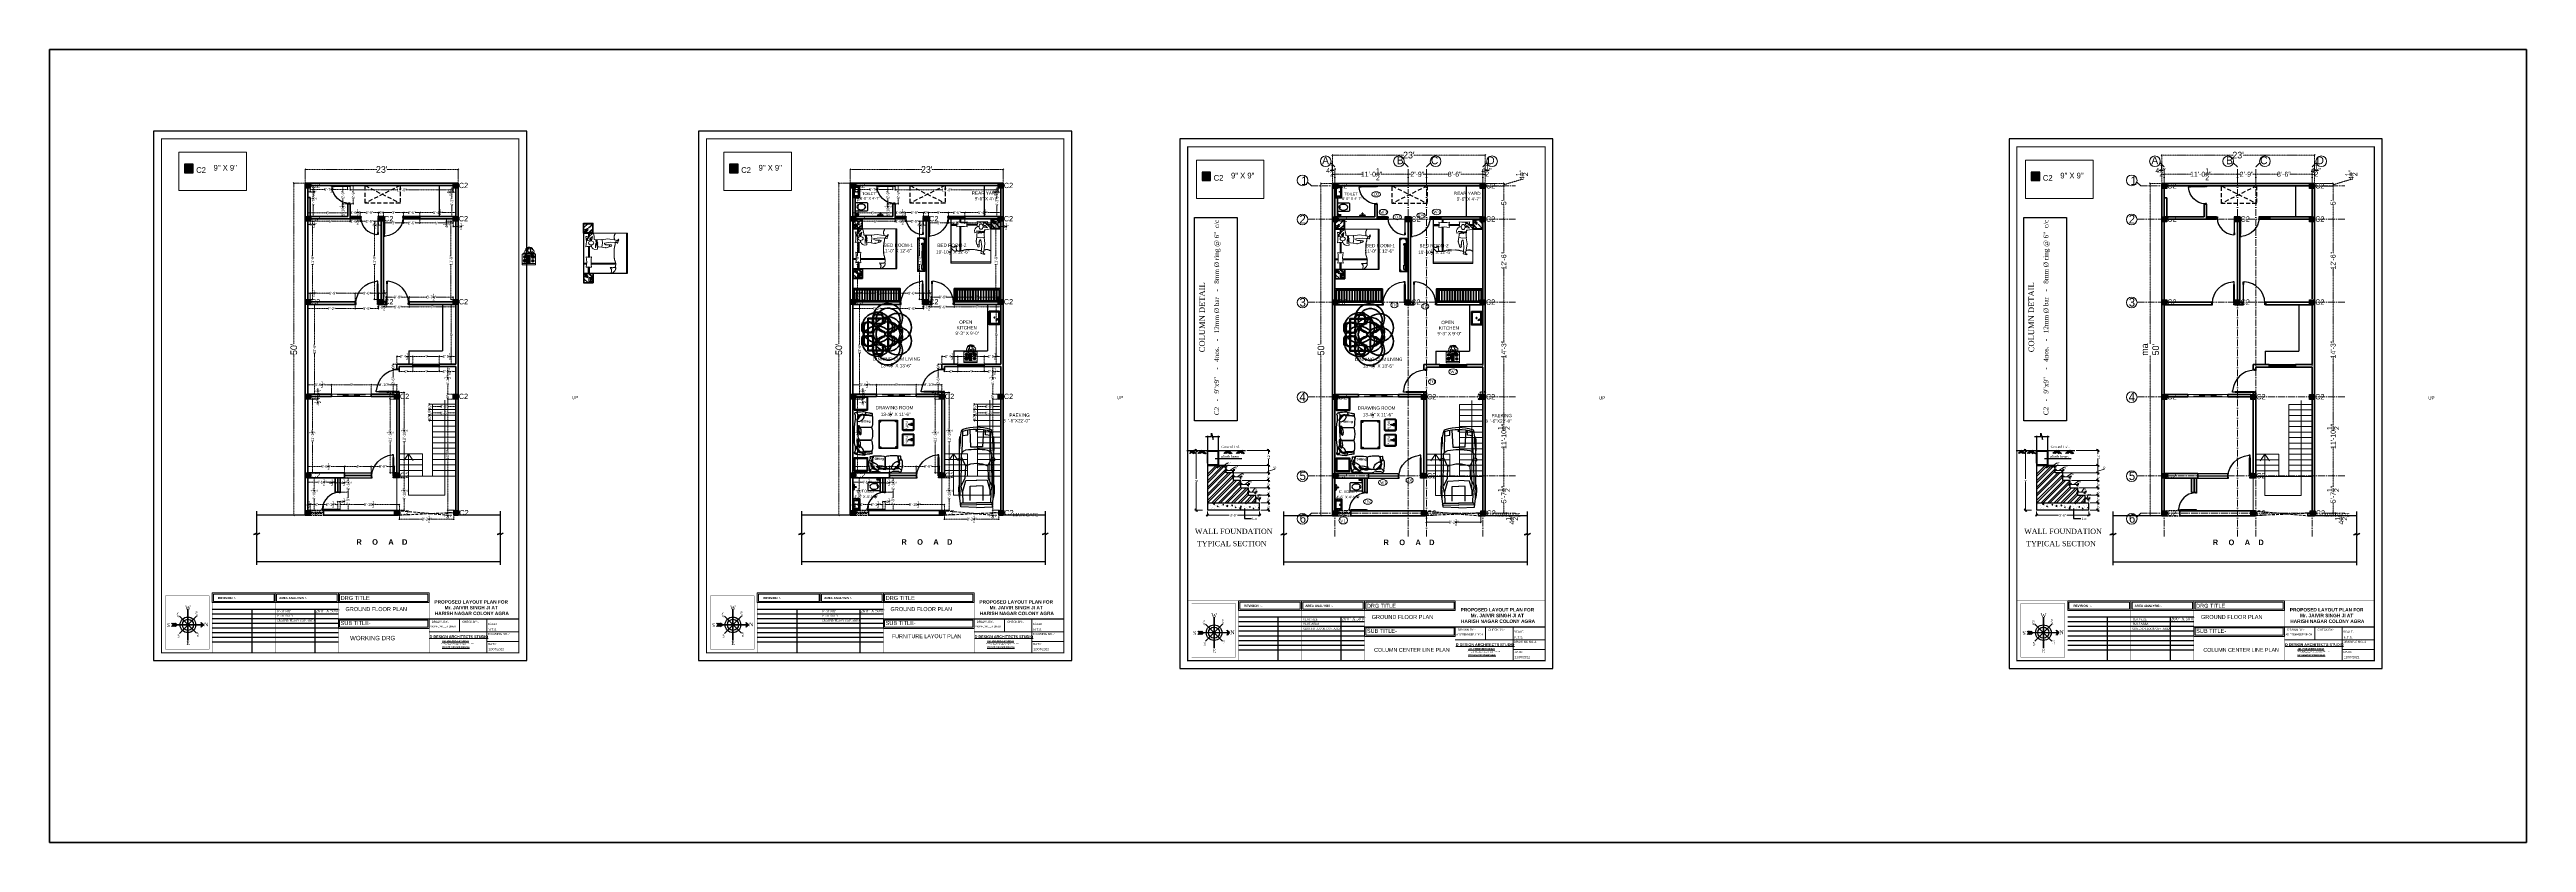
# Model space of a CAD drawing. Header units: millimetres. Extents: x -6808 to 215771, y -89660 to -16303.
# Drawn here: x 106206 to 110678, y -50618 to -49186 of the extents above; entities that cross this region are included whole.
import ezdxf

# ---------------------------------------------------------------- set-up
doc = ezdxf.new("R2010")
doc.units = ezdxf.units.MM
doc.header["$PDMODE"] = 35
for name, pattern in [('ACAD_ISO10W100', [18, 12, -3, 0, -3]), ('DASHED', [0.75, 0.5, -0.25]), ('DASHED2', [0.375, 0.25, -0.125])]:
    doc.linetypes.add(name, pattern=pattern)
doc.layers.get('0').update_dxf_attribs({"color": 8})
for name, color, linetype, lineweight in [('_Furniture', 253, 'Continuous', 18), ('A- FUR', 34, 'Continuous', 0), ('Beams', 6, 'Continuous', 30), ('CHAUKHAT', 32, 'Continuous', 30), ('CHUKAT', 32, 'Continuous', 25), ('COL. FOUN', 6, 'Continuous', 30), ('col.center', 5, 'ACAD_ISO10W100', 15), ('column', 5, 'Continuous', 30), ('dim2', 6, 'Continuous', 20), ('FIXture', 132, 'Continuous', 13), ('FORMAT LAAYER', 250, 'Continuous', 13), ('FUR TEXT', 7, 'Continuous', 20), ('FURNITURE 2', 33, 'Continuous', 25), ('furnitures', 12, 'Continuous', 13), ('plaster line', 150, 'DASHED2', 30), ('Projection', 190, 'DASHED', 25), ('STAIR', 252, 'Continuous', 15), ('text', 7, 'Continuous', 25), ('wall', 7, 'Continuous', 35), ('WALL FOOTING', 6, 'Continuous', 30), ('win.', 5, 'Continuous', 25), ('wokg dim', 152, 'DASHED', 18)]:
    doc.layers.add(name, color=color, linetype=linetype, lineweight=lineweight)
for name, color, linetype, lineweight, true_color in [('AR.furniture', 7, 'Continuous', 35, 0x009e9e), ('furniture', 7, 'Continuous', 5, 0xe57b2a), ('furniture layout', 7, 'Continuous', 25, 0x006161)]:
    doc.layers.add(name, color=color, linetype=linetype, lineweight=lineweight, true_color=true_color)
for name, color, linetype in [('CAR', 252, 'Continuous'), ('FORMAT', 7, 'Continuous'), ('NET 01', 8, 'Continuous'), ('WIN', 5, 'Continuous')]:
    doc.layers.add(name, color=color, linetype=linetype)
doc.styles.add('cdim', font='arial.ttf')
doc.styles.add('HYPERMARTBORA0$0$SANSSERIFBOLD', font='sasb____.pfb', dxfattribs={"height": 0.2})
doc.styles.add('SAJ', font='eurr____.ttf')
doc.styles.get("Standard").update_dxf_attribs({"font": 'times.ttf'})
doc.styles.add('working', font='swissl.ttf')
doc.dimstyles.new('SAJ', dxfattribs={"dimtxt": 5, "dimasz": 2, "dimexe": 1, "dimexo": 1, "dimgap": 0.09375, "dimtad": 0, "dimdec": 1, "dimzin": 0, "dimdsep": 46, "dimlunit": 4, "dimtxsty": 'SAJ', "dimblk": 'OBLIQUE', "dimcen": 0.125, "dimdle": 0.375, "dimadec": 0, "dimazin": 0, "dimtfac": 1, "dimtdec": 1, "dimtofl": 0, "dimtmove": 0, "dimatfit": 3, "dimldrblk": 'OBLIQUE', "dimfxl": 1, "dimtolj": 1, "dimtzin": 0, "dimlwd": 5, "dimlwe": 5, "dimarcsym": 1})
pattern_1 = [(90, (1848.8927, 3093.9483), (-4.7625, 4e-15), []), (90, (1850.48, 3095.536), (-4.7625, 4e-15), [])]
pattern_2 = [(90, (978.4755, 3094.611), (-4.7625, 4e-15), []), (90, (980.063, 3096.1985), (-4.7625, 4e-15), [])]

# ---------------------------------------------------------------- blocks, each defined once
blk = doc.blocks.new('QEWFWE')
at = {"layer": 'NET 01'}
for p, q in [((238503.4, 15011.8), (238503.4, 15015.8)), ((238503.4, 15015.8), (238505.4, 15015.8)), ((238504, 15011.8), (238503.4, 15011.8)), ((238503.4, 15011.8), (238503.4, 14988.3)), ((238503.4, 14988.3), (238503.4, 14984.4)), ((238504, 14988.3), (238503.4, 14988.3)), ((238504, 15015.8), (238504, 15011.8)), ((238504, 14988.3), (238504, 15011.8)), ((238504, 14984.4), (238504, 14988.3)), ((238503.4, 14984.4), (238504, 14984.4))]:
    blk.add_line(p, q, dxfattribs=at)
for points in [[(238503.4, 14984.4), (238502.4, 14984.4), (238502.4, 14981.4), (238503.9, 14981.4), (238503.9, 14982.9), (238503.9, 14983.2), (238503.4, 14983.2)], [(238536, 14984.4), (238537.1, 14984.4), (238537.1, 14981.4), (238535.6, 14981.4), (238535.6, 14982.9), (238535.6, 14983.2), (238536, 14983.2)]]:
    blk.add_lwpolyline(points, close=True, dxfattribs=at)
blk.add_ellipse((238504.2, 14985.6), major_axis=(-29.3, 13.5), ratio=0.925766, start_param=-2.718612, end_param=-1.204625, dxfattribs=at)
blk = doc.blocks.new('_Oblique')
at = {"color": 0, "linetype": 'ByBlock', "lineweight": -2}
blk.add_line((-0.5, -0.5), (0.5, 0.5), dxfattribs=at)
blk = doc.blocks.new('*D608')
at = {"layer": 'Defpoints', "color": 0, "transparency": 16777216}
for p in [(108501.9, -49428.1), (108522.6, -49428.1), (108522.6, -50028.1)]:
    blk.add_point(p, dxfattribs=at)
at = {"layer": 'dim2', "color": 0, "linetype": 'DASHED', "lineweight": 5, "transparency": 16777216}
for p, q in [((108521.6, -49428.1), (108500.9, -49428.1)), ((108501.9, -49427.7), (108501.9, -49719)), ((108501.9, -50028.5), (108501.9, -49737.2)), ((108521.6, -50028.1), (108500.9, -50028.1))]:
    blk.add_line(p, q, dxfattribs=at)
at = {"layer": 'dim2', "color": 0, "lineweight": 5, "transparency": 16777216, "xscale": 2, "yscale": 2, "zscale": 2}
for p, rotation in [((108501.9, -49428.1), 90), ((108501.9, -50028.1), 270)]:
    blk.add_blockref('_Oblique', p, dxfattribs=dict(at, rotation=rotation))
at = {"layer": 'dim2', "color": 0, "transparency": 16777216, "insert": (108501.9, -49728.1), "char_height": 12, "attachment_point": 5, "rotation": 90, "style": 'SAJ'}
blk.add_mtext("\\A1;50'", dxfattribs=at)
blk = doc.blocks.new('*D609')
at = {"layer": 'Defpoints', "color": 0, "transparency": 16777216}
for p in [(108798.6, -49376.9), (108522.6, -49428.1), (108798.6, -49428.1)]:
    blk.add_point(p, dxfattribs=at)
at = {"layer": 'dim2', "color": 0, "linetype": 'DASHED', "lineweight": 5, "transparency": 16777216}
for p, q in [((108522.3, -49376.9), (108651.5, -49376.9)), ((108522.6, -49427.1), (108522.6, -49375.9)), ((108799, -49376.9), (108669.7, -49376.9)), ((108798.6, -49427.1), (108798.6, -49375.9))]:
    blk.add_line(p, q, dxfattribs=at)
at = {"layer": 'dim2', "color": 0, "lineweight": 5, "transparency": 16777216, "xscale": 2, "yscale": 2, "zscale": 2, "rotation": 180}
blk.add_blockref('_Oblique', (108522.6, -49376.9), dxfattribs=at)
at = {"layer": 'dim2', "color": 0, "lineweight": 5, "transparency": 16777216, "xscale": 2, "yscale": 2, "zscale": 2}
blk.add_blockref('_Oblique', (108798.6, -49376.9), dxfattribs=at)
at = {"layer": 'dim2', "color": 0, "transparency": 16777216, "insert": (108660.6, -49376.9), "char_height": 12, "attachment_point": 5, "style": 'SAJ'}
blk.add_mtext("\\A1;23'", dxfattribs=at)
blk = doc.blocks.new('A$C32B276F4')
at = {"layer": 'column'}
blk.add_hatch(color=256, dxfattribs=at).paths.add_polyline_path([(9, 0), (9, 9), (0, 9), (0, 0)])
for p, q in [((0, 0), (0, 9)), ((0, 9), (9, 9)), ((9, 0), (0, 0)), ((9, 9), (9, 0))]:
    blk.add_line(p, q, dxfattribs=at)
at = {"layer": 'col.center', "linetype": 'ByBlock', "insert": (10, 9.6), "char_height": 9.6, "width": 293.694, "attachment_point": 1, "style": 'SAJ'}
blk.add_mtext('\\A1;{\\fCentury Gothic|b0|i0|c0|p34;C2}', dxfattribs=at)
blk = doc.blocks.new('*D604')
at = {"layer": 'col.center', "color": 0, "linetype": 'DASHED', "lineweight": 5, "transparency": 16777216}
for p, q in [((108522.3, -49411.6), (108527.5, -49411.6)), ((108522.6, -49427.1), (108522.6, -49410.6)), ((108527.1, -49427.1), (108527.1, -49410.6))]:
    blk.add_line(p, q, dxfattribs=at)
at = {"layer": 'Defpoints', "color": 0, "transparency": 16777216}
for p in [(108527.1, -49411.6), (108522.6, -49428.1), (108527.1, -49428.1)]:
    blk.add_point(p, dxfattribs=at)
at = {"layer": 'col.center', "color": 0, "lineweight": 5, "transparency": 16777216, "xscale": 2, "yscale": 2, "zscale": 2, "rotation": 180}
blk.add_blockref('_Oblique', (108522.6, -49411.6), dxfattribs=at)
at = {"layer": 'col.center', "color": 0, "lineweight": 5, "transparency": 16777216, "xscale": 2, "yscale": 2, "zscale": 2}
blk.add_blockref('_Oblique', (108527.1, -49411.6), dxfattribs=at)
at = {"layer": 'col.center', "color": 0, "transparency": 16777216, "insert": (108520.5, -49404.6), "char_height": 5, "attachment_point": 5, "style": 'SAJ'}
blk.add_mtext('\\A1;{\\H1.8x;4{\\H1.000000x;\\S1/2;}"}', dxfattribs=at)
blk = doc.blocks.new('*D605')
at = {"layer": 'col.center', "color": 0, "linetype": 'DASHED', "lineweight": 5, "transparency": 16777216}
for p, q in [((108799, -49411.6), (108793.8, -49411.6)), ((108794.1, -49427.1), (108794.1, -49410.6)), ((108798.6, -49427.1), (108798.6, -49410.6))]:
    blk.add_line(p, q, dxfattribs=at)
at = {"layer": 'Defpoints', "color": 0, "transparency": 16777216}
for p in [(108794.1, -49411.6), (108794.1, -49428.1), (108798.6, -49428.1)]:
    blk.add_point(p, dxfattribs=at)
at = {"layer": 'col.center', "color": 0, "lineweight": 5, "transparency": 16777216, "xscale": 2, "yscale": 2, "zscale": 2, "rotation": 180}
blk.add_blockref('_Oblique', (108794.1, -49411.6), dxfattribs=at)
at = {"layer": 'col.center', "color": 0, "lineweight": 5, "transparency": 16777216, "xscale": 2, "yscale": 2, "zscale": 2}
blk.add_blockref('_Oblique', (108798.6, -49411.6), dxfattribs=at)
at = {"layer": 'col.center', "color": 0, "transparency": 16777216, "insert": (108800.8, -49404.6), "char_height": 5, "attachment_point": 5, "style": 'SAJ'}
blk.add_mtext('\\A1;{\\H1.8x;4{\\H1.000000x;\\S1/2;}"}', dxfattribs=at)
blk = doc.blocks.new('*D610')
at = {"layer": 'col.center', "color": 0, "linetype": 'DASHED', "lineweight": 5, "transparency": 16777216}
for p, q in [((108526.8, -49411.4), (108577, -49411.4)), ((108527.1, -49419.7), (108527.1, -49410.4)), ((108659.8, -49411.4), (108609.6, -49411.4)), ((108659.4, -49419.7), (108659.4, -49410.4))]:
    blk.add_line(p, q, dxfattribs=at)
at = {"layer": 'Defpoints', "color": 0, "transparency": 16777216}
for p in [(108659.4, -49411.4), (108527.1, -49420.7), (108659.4, -49420.7)]:
    blk.add_point(p, dxfattribs=at)
at = {"layer": 'col.center', "color": 0, "lineweight": 5, "transparency": 16777216, "xscale": 2, "yscale": 2, "zscale": 2, "rotation": 180}
blk.add_blockref('_Oblique', (108527.1, -49411.4), dxfattribs=at)
at = {"layer": 'col.center', "color": 0, "lineweight": 5, "transparency": 16777216, "xscale": 2, "yscale": 2, "zscale": 2}
blk.add_blockref('_Oblique', (108659.4, -49411.4), dxfattribs=at)
at = {"layer": 'col.center', "color": 0, "transparency": 16777216, "insert": (108593.3, -49411.4), "char_height": 5, "attachment_point": 5, "style": 'SAJ'}
blk.add_mtext('\\A1;{\\H1.8x;11\'-0{\\H1.000000x;\\S1/2;}"}', dxfattribs=at)
blk = doc.blocks.new('*D606')
at = {"layer": 'col.center', "color": 0, "linetype": 'DASHED', "lineweight": 5, "transparency": 16777216}
for p, q in [((108659, -49411.4), (108665.2, -49411.4)), ((108659.4, -49421.9), (108659.4, -49410.4)), ((108692.8, -49411.4), (108686.6, -49411.4)), ((108692.4, -49421.9), (108692.4, -49410.4))]:
    blk.add_line(p, q, dxfattribs=at)
at = {"layer": 'Defpoints', "color": 0, "transparency": 16777216}
for p in [(108692.4, -49411.4), (108659.4, -49422.9), (108692.4, -49422.9)]:
    blk.add_point(p, dxfattribs=at)
at = {"layer": 'col.center', "color": 0, "lineweight": 5, "transparency": 16777216, "xscale": 2, "yscale": 2, "zscale": 2, "rotation": 180}
blk.add_blockref('_Oblique', (108659.4, -49411.4), dxfattribs=at)
at = {"layer": 'col.center', "color": 0, "lineweight": 5, "transparency": 16777216, "xscale": 2, "yscale": 2, "zscale": 2}
blk.add_blockref('_Oblique', (108692.4, -49411.4), dxfattribs=at)
at = {"layer": 'col.center', "color": 0, "transparency": 16777216, "insert": (108675.9, -49411.4), "char_height": 5, "attachment_point": 5, "style": 'SAJ'}
blk.add_mtext('\\A1;{\\H1.8x;2\'-9"}', dxfattribs=at)
blk = doc.blocks.new('*D597')
at = {"layer": 'col.center', "color": 0, "linetype": 'DASHED', "lineweight": 5, "transparency": 16777216}
for p, q in [((108692, -49411.4), (108732.6, -49411.4)), ((108692.4, -49417.8), (108692.4, -49410.4)), ((108794.5, -49411.4), (108753.9, -49411.4)), ((108794.1, -49417.8), (108794.1, -49410.4))]:
    blk.add_line(p, q, dxfattribs=at)
at = {"layer": 'Defpoints', "color": 0, "transparency": 16777216}
for p in [(108692.4, -49411.4), (108692.4, -49418.8), (108794.1, -49418.8)]:
    blk.add_point(p, dxfattribs=at)
at = {"layer": 'col.center', "color": 0, "lineweight": 5, "transparency": 16777216, "xscale": 2, "yscale": 2, "zscale": 2, "rotation": 180}
blk.add_blockref('_Oblique', (108692.4, -49411.4), dxfattribs=at)
at = {"layer": 'col.center', "color": 0, "lineweight": 5, "transparency": 16777216, "xscale": 2, "yscale": 2, "zscale": 2}
blk.add_blockref('_Oblique', (108794.1, -49411.4), dxfattribs=at)
at = {"layer": 'col.center', "color": 0, "transparency": 16777216, "insert": (108743.3, -49411.4), "char_height": 5, "attachment_point": 5, "style": 'SAJ'}
blk.add_mtext('\\A1;{\\H1.8x;8\'-6"}', dxfattribs=at)
blk = doc.blocks.new('*D598')
at = {"layer": 'col.center', "color": 0, "linetype": 'DASHED', "lineweight": 5, "transparency": 16777216}
for p, q in [((108829.6, -49432.6), (108833.1, -49432.6)), ((108832.1, -49432.2), (108832.1, -49458.9)), ((108829.6, -49492.6), (108833.1, -49492.6)), ((108832.1, -49493), (108832.1, -49466.3))]:
    blk.add_line(p, q, dxfattribs=at)
at = {"layer": 'Defpoints', "color": 0, "transparency": 16777216}
for p in [(108828.6, -49432.6), (108828.6, -49492.6), (108832.1, -49492.6)]:
    blk.add_point(p, dxfattribs=at)
at = {"layer": 'col.center', "color": 0, "lineweight": 5, "transparency": 16777216, "xscale": 2, "yscale": 2, "zscale": 2}
for p, rotation in [((108832.1, -49432.6), 90), ((108832.1, -49492.6), 270)]:
    blk.add_blockref('_Oblique', p, dxfattribs=dict(at, rotation=rotation))
at = {"layer": 'col.center', "color": 0, "transparency": 16777216, "insert": (108832.1, -49462.6), "char_height": 5, "attachment_point": 5, "rotation": 90, "style": 'SAJ'}
blk.add_mtext("\\A1;{\\H1.8x;5'}", dxfattribs=at)
blk = doc.blocks.new('*D599')
at = {"layer": 'col.center', "color": 0, "linetype": 'DASHED', "lineweight": 5, "transparency": 16777216}
for p, q in [((108799.6, -49428.1), (108833.1, -49428.1)), ((108799.6, -49432.6), (108833.1, -49432.6)), ((108832.1, -49430.3), (108864.9, -49420.5)), ((108832.1, -49427.7), (108832.1, -49433)), ((108864.9, -49420.5), (108864.9, -49420.3))]:
    blk.add_line(p, q, dxfattribs=at)
at = {"layer": 'Defpoints', "color": 0, "transparency": 16777216}
for p in [(108798.6, -49428.1), (108798.6, -49432.6), (108832.1, -49432.6)]:
    blk.add_point(p, dxfattribs=at)
at = {"layer": 'col.center', "color": 0, "lineweight": 5, "transparency": 16777216, "xscale": 2, "yscale": 2, "zscale": 2}
for p, rotation in [((108832.1, -49428.1), 90), ((108832.1, -49432.6), 270)]:
    blk.add_blockref('_Oblique', p, dxfattribs=dict(at, rotation=rotation))
at = {"layer": 'col.center', "color": 0, "transparency": 16777216, "insert": (108864.9, -49412.7), "char_height": 5, "attachment_point": 5, "rotation": 90, "style": 'SAJ'}
blk.add_mtext('\\A1;{\\H1.8x;4{\\H1.000000x;\\S1/2;}"}', dxfattribs=at)
blk = doc.blocks.new('*D600')
at = {"layer": 'col.center', "color": 0, "linetype": 'DASHED', "lineweight": 5, "transparency": 16777216}
for p, q in [((108829.6, -49492.6), (108833.1, -49492.6)), ((108832.1, -49492.2), (108832.1, -49554.5)), ((108832.1, -49643), (108832.1, -49580.6)), ((108829.6, -49642.6), (108833.1, -49642.6))]:
    blk.add_line(p, q, dxfattribs=at)
at = {"layer": 'Defpoints', "color": 0, "transparency": 16777216}
for p in [(108828.6, -49492.6), (108828.6, -49642.6), (108832.1, -49642.6)]:
    blk.add_point(p, dxfattribs=at)
at = {"layer": 'col.center', "color": 0, "lineweight": 5, "transparency": 16777216, "xscale": 2, "yscale": 2, "zscale": 2}
for p, rotation in [((108832.1, -49492.6), 90), ((108832.1, -49642.6), 270)]:
    blk.add_blockref('_Oblique', p, dxfattribs=dict(at, rotation=rotation))
at = {"layer": 'col.center', "color": 0, "transparency": 16777216, "insert": (108832.1, -49567.6), "char_height": 5, "attachment_point": 5, "rotation": 90, "style": 'SAJ'}
blk.add_mtext('\\A1;{\\H1.8x;12\'-6"}', dxfattribs=at)
blk = doc.blocks.new('*D601')
at = {"layer": 'col.center', "color": 0, "linetype": 'DASHED', "lineweight": 5, "transparency": 16777216}
for p, q in [((108829.6, -49642.6), (108833.1, -49642.6)), ((108832.1, -49642.2), (108832.1, -49715)), ((108832.1, -49814), (108832.1, -49741.1)), ((108829.6, -49813.6), (108833.1, -49813.6))]:
    blk.add_line(p, q, dxfattribs=at)
at = {"layer": 'Defpoints', "color": 0, "transparency": 16777216}
for p in [(108828.6, -49642.6), (108828.6, -49813.6), (108832.1, -49813.6)]:
    blk.add_point(p, dxfattribs=at)
at = {"layer": 'col.center', "color": 0, "lineweight": 5, "transparency": 16777216, "xscale": 2, "yscale": 2, "zscale": 2}
for p, rotation in [((108832.1, -49642.6), 90), ((108832.1, -49813.6), 270)]:
    blk.add_blockref('_Oblique', p, dxfattribs=dict(at, rotation=rotation))
at = {"layer": 'col.center', "color": 0, "transparency": 16777216, "insert": (108832.1, -49728.1), "char_height": 5, "attachment_point": 5, "rotation": 90, "style": 'SAJ'}
blk.add_mtext('\\A1;{\\H1.8x;14\'-3"}', dxfattribs=at)
blk = doc.blocks.new('*D602')
at = {"layer": 'col.center', "color": 0, "linetype": 'DASHED', "lineweight": 5, "transparency": 16777216}
for p, q in [((108829.6, -49813.6), (108833.1, -49813.6)), ((108832.1, -49813.2), (108832.1, -49865.4)), ((108832.1, -49956.5), (108832.1, -49904.3)), ((108829.6, -49956.1), (108833.1, -49956.1))]:
    blk.add_line(p, q, dxfattribs=at)
at = {"layer": 'Defpoints', "color": 0, "transparency": 16777216}
for p in [(108828.6, -49813.6), (108828.6, -49956.1), (108832.1, -49956.1)]:
    blk.add_point(p, dxfattribs=at)
at = {"layer": 'col.center', "color": 0, "lineweight": 5, "transparency": 16777216, "xscale": 2, "yscale": 2, "zscale": 2}
for p, rotation in [((108832.1, -49813.6), 90), ((108832.1, -49956.1), 270)]:
    blk.add_blockref('_Oblique', p, dxfattribs=dict(at, rotation=rotation))
at = {"layer": 'col.center', "color": 0, "transparency": 16777216, "insert": (108832.1, -49884.8), "char_height": 5, "attachment_point": 5, "rotation": 90, "style": 'SAJ'}
blk.add_mtext('\\A1;{\\H1.8x;11\'-10{\\H1.000000x;\\S1/2;}"}', dxfattribs=at)
blk = doc.blocks.new('*D603')
at = {"layer": 'col.center', "color": 0, "linetype": 'DASHED', "lineweight": 5, "transparency": 16777216}
for p, q in [((108829.6, -49956.1), (108833.1, -49956.1)), ((108832.1, -49955.7), (108832.1, -49975.9)), ((108829.6, -50023.6), (108833.1, -50023.6)), ((108832.1, -50024), (108832.1, -50003.8))]:
    blk.add_line(p, q, dxfattribs=at)
at = {"layer": 'Defpoints', "color": 0, "transparency": 16777216}
for p in [(108828.6, -49956.1), (108828.6, -50023.6), (108832.1, -50023.6)]:
    blk.add_point(p, dxfattribs=at)
at = {"layer": 'col.center', "color": 0, "lineweight": 5, "transparency": 16777216, "xscale": 2, "yscale": 2, "zscale": 2}
for p, rotation in [((108832.1, -49956.1), 90), ((108832.1, -50023.6), 270)]:
    blk.add_blockref('_Oblique', p, dxfattribs=dict(at, rotation=rotation))
at = {"layer": 'col.center', "color": 0, "transparency": 16777216, "insert": (108832.1, -49989.8), "char_height": 5, "attachment_point": 5, "rotation": 90, "style": 'SAJ'}
blk.add_mtext('\\A1;{\\H1.8x;5\'-7{\\H1.000000x;\\S1/2;}"}', dxfattribs=at)
blk = doc.blocks.new('*D607')
at = {"layer": 'col.center', "color": 0, "linetype": 'DASHED', "lineweight": 5, "transparency": 16777216}
for p, q in [((108821.3, -50023.5), (108837.5, -50023.5)), ((108821.3, -50028.1), (108837.5, -50028.1)), ((108836.5, -50028.5), (108836.5, -50023.2))]:
    blk.add_line(p, q, dxfattribs=at)
at = {"layer": 'Defpoints', "color": 0, "transparency": 16777216}
for p in [(108820.3, -50023.5), (108820.3, -50028.1), (108836.5, -50023.5)]:
    blk.add_point(p, dxfattribs=at)
at = {"layer": 'col.center', "color": 0, "lineweight": 5, "transparency": 16777216, "xscale": 2, "yscale": 2, "zscale": 2}
for p, rotation in [((108836.5, -50023.5), 90), ((108836.5, -50028.1), 270)]:
    blk.add_blockref('_Oblique', p, dxfattribs=dict(at, rotation=rotation))
at = {"layer": 'col.center', "color": 0, "transparency": 16777216, "insert": (108846.6, -50034.9), "char_height": 5, "attachment_point": 5, "rotation": 90, "style": 'SAJ'}
blk.add_mtext('\\A1;{\\H1.8x;4{\\H1.000000x;\\S1/2;}"}', dxfattribs=at)
blk = doc.blocks.new('A$C08090507')
at = {"layer": 'WALL FOOTING', "lineweight": 18, "ltscale": 0.5}
for p, q in [((19.3, 175.4), (14.7, 179.9)), ((17, 179.9), (17, 126.3)), ((148.3, 179.9), (148.3, 171.4)), ((59.8, 150.4), (55.3, 145.8)), ((73.3, 148.1), (55.3, 148.1)), ((64.3, 148.1), (73.3, 154.4)), ((68.8, 145.8), (73.3, 150.4)), ((73.3, 143.6), (68.8, 139.1)), ((86.9, 141.3), (68.8, 141.3)), ((71.1, 137.4), (71.1, 143.6)), ((73.3, 154.4), (73.7, 154.4)), ((73.3, 150.5), (150.5, 150.5)), ((73.3, 137), (150.5, 137)), ((77.8, 141.3), (86.9, 147.6)), ((82.4, 139.1), (86.9, 143.6)), ((84.6, 137.4), (84.6, 143.6)), ((86.9, 147.6), (87.3, 147.6)), ((86.9, 137), (150.5, 137)), ((86.9, 137), (150.5, 137)), ((91.4, 129.6), (100.4, 135.9)), ((100.4, 135.9), (100.8, 135.9)), ((108.7, 177.6), (150.5, 177.6)), ((148.3, 143.7), (148.3, 161.6)), ((148.3, 134.7), (148.3, 146)), ((148.3, 140.4), (159.5, 143.7)), ((148.3, 134.7), (148.3, 140.3)), ((148.3, 139.2), (148.3, 133.7)), ((148.3, 139.2), (148.3, 133.7)), ((159.5, 143.7), (159.5, 144.2)), ((17, 67), (17, 120.5)), ((86.9, 131.9), (82.4, 127.3)), ((100.4, 129.6), (82.4, 129.6)), ((95.9, 127.3), (100.4, 131.9)), ((100.4, 118.3), (95.9, 113.8)), ((114, 116.1), (95.9, 116.1)), ((98.2, 125.7), (98.2, 131.9)), ((98.2, 112.1), (98.2, 118.3)), ((100.4, 123.4), (150.5, 123.4)), ((100.4, 123.4), (150.5, 123.4)), ((104.9, 116.1), (114, 122.3)), ((109.5, 113.8), (114, 118.3)), ((114, 104.2), (109.5, 99.7)), ((109.5, 102), (127.5, 102)), ((111.7, 112.1), (111.7, 118.3)), ((111.7, 98.6), (111.7, 104.2)), ((114, 109.9), (150.5, 109.9)), ((114, 109.9), (150.5, 109.9)), ((118.5, 102), (123.4, 109.2)), ((123, 99.7), (127.5, 104.2)), ((127.5, 92.1), (123, 87.6)), ((123.4, 109.2), (123.8, 109.2)), ((125.3, 98.6), (125.3, 104.2)), ((125.3, 85), (125.3, 92.1)), ((127.5, 96.3), (150.5, 96.3)), ((127.5, 96.3), (150.5, 96.3)), ((128.7, 89.8), (130.2, 97)), ((129.8, 87.6), (134.3, 92.1)), ((130.2, 97), (130.6, 97)), ((132, 85), (132, 92.1)), ((148.3, 121.2), (148.3, 126.7)), ((148.3, 125.7), (148.3, 120.1)), ((148.3, 107.6), (148.3, 113.2)), ((148.3, 112.1), (148.3, 106.6)), ((148.3, 94.1), (148.3, 99.6)), ((148.3, 98.6), (148.3, 93)), ((14.7, 71.5), (19.3, 67)), ((28.2, 69.2), (14.7, 69.2)), ((39.5, 62.8), (34.9, 58.3)), ((34.9, 60.5), (76.9, 60.5)), ((37.2, 67), (37.2, 58.3)), ((134.3, 60.5), (91.8, 60.5)), ((123, 89.8), (134.3, 89.8)), ((129.8, 58.3), (134.3, 62.8)), ((132, 67), (132, 58.3)), ((134.3, 82.8), (150.5, 82.8)), ((134.3, 82.8), (150.5, 82.8)), ((134.3, 69.2), (150.5, 69.2)), ((148.3, 80.5), (148.3, 86.1)), ((148.3, 85), (148.3, 79.5)), ((148.3, 67), (148.3, 72.5))]:
    blk.add_line(p, q, dxfattribs=at)
at = {"layer": 'WALL FOOTING'}
for p, q in [((33.6, 203.3), (44.6, 203.3)), ((44.6, 203.3), (44.6, 208.9)), ((44.6, 208.9), (47.8, 197.3)), ((47.8, 197.3), (47.8, 203.3)), ((47.8, 203.3), (59.7, 203.3)), ((37.2, 150.4), (57.5, 150.4)), ((51.6, 163.4), (99.9, 163.4)), ((104.4, 72.3), (104.4, 54.2)), ((104.4, 54.2), (117.4, 54.2))]:
    blk.add_line(p, q, dxfattribs=at)
at = {"layer": 'WALL FOOTING', "lineweight": 30}
for p, q in [((37.2, 204.4), (37.2, 82.8)), ((57.5, 154.7), (57.5, 204.4)), ((38.3, 176.5), (56.4, 176.5)), ((38.3, 151.5), (38.3, 176.5)), ((56.4, 151.5), (38.3, 151.5)), ((56.4, 176.5), (56.4, 151.5)), ((71.1, 150.4), (57.5, 150.4)), ((71.1, 137), (71.1, 150.4)), ((84.6, 137), (71.1, 137)), ((84.6, 123.4), (84.6, 137)), ((98.2, 123.4), (84.6, 123.4)), ((98.2, 109.9), (111.7, 109.9)), ((111.7, 96.3), (111.7, 109.9)), ((111.7, 109.9), (111.7, 109.9)), ((111.7, 96.3), (125.3, 96.3)), ((125.3, 82.8), (125.3, 96.3)), ((37.2, 82.8), (37.2, 69.2)), ((37.2, 82.8), (125.3, 82.8)), ((132, 69.2), (37.2, 69.2)), ((125.3, 82.8), (132, 82.8)), ((132, 69.2), (132, 82.8))]:
    blk.add_line(p, q, dxfattribs=at)
at = {"layer": 'WALL FOOTING', "lineweight": 18}
for p, q in [((150.5, 175.4), (146, 179.9)), ((145.9, 152.9), (150.4, 148.4)), ((150.5, 134.7), (146, 139.2)), ((146, 139.2), (150.5, 134.7)), ((150.5, 134.7), (146, 139.2)), ((146, 139.2), (150.5, 134.7)), ((150.5, 121.2), (146, 125.7)), ((146, 125.7), (150.5, 121.2)), ((150.5, 107.6), (146, 112.1)), ((146, 112.1), (150.5, 107.6)), ((150.5, 94.1), (146, 98.6)), ((146, 98.6), (150.5, 94.1)), ((150.5, 80.5), (146, 85)), ((146, 85), (150.5, 80.5)), ((146, 71.5), (150.5, 67))]:
    blk.add_line(p, q, dxfattribs=at)
at = {"layer": 'WALL FOOTING', "ltscale": 5}
for p, q in [((0, 177.6), (106.4, 177.6)), ((10.9, 177.6), (4.6, 172.2)), ((5.6, 177.6), (11.9, 172.2)), ((12.5, 177.6), (6.2, 172.2)), ((7.2, 177.6), (13.5, 172.2)), ((8.9, 177.6), (15.2, 172.2)), ((10.4, 177.6), (16.7, 172.2)), ((26.1, 177.6), (19.8, 172.2)), ((27.5, 177.6), (21.2, 172.2)), ((29.3, 177.6), (23, 172.2)), ((23.9, 177.6), (30.2, 172.2)), ((30.9, 177.6), (24.6, 172.2)), ((25.5, 177.6), (31.8, 172.2)), ((27.3, 177.6), (33.6, 172.2)), ((28.7, 177.6), (35, 172.2)), ((37.2, 177.6), (57.5, 177.6)), ((37.2, 154.7), (37.2, 177.6)), ((57.5, 150.4), (37.2, 150.4)), ((57.5, 177.6), (57.5, 150.4)), ((73.1, 177.6), (66.8, 172.2)), ((74.6, 177.6), (68.3, 172.2)), ((76.3, 177.6), (70.1, 172.2)), ((71, 177.6), (77.3, 172.2)), ((78, 177.6), (71.7, 172.2)), ((72.6, 177.6), (78.9, 172.2)), ((74.3, 177.6), (80.6, 172.2)), ((75.8, 177.6), (82.1, 172.2)), ((95.8, 177.6), (89.5, 172.2)), ((97.3, 177.6), (91, 172.2)), ((99, 177.6), (92.8, 172.2)), ((93.7, 177.6), (100, 172.2)), ((100.7, 177.6), (94.4, 172.2)), ((95.3, 177.6), (101.6, 172.2)), ((97, 177.6), (103.3, 172.2)), ((98.5, 177.6), (104.8, 172.2))]:
    blk.add_line(p, q, dxfattribs=at)
at = {"layer": 'WALL FOOTING', "color": 7, "linetype": 'ACAD_ISO10W100', "ltscale": 0.5}
for p, q in [((18.1, 177.6), (14.7, 177.6)), ((84.6, 125.7), (84.6, 131.9))]:
    blk.add_line(p, q, dxfattribs=at)
at = {"layer": 'WALL FOOTING', "color": 253, "lineweight": 0, "ltscale": 5}
for p, q in [((37.2, 134.5), (53, 150.4)), ((37.2, 122.6), (65, 150.4)), ((37.2, 130.6), (57, 150.4)), ((37.2, 118.6), (69, 150.4)), ((37.2, 110.6), (71.1, 144.5)), ((37.2, 106.6), (71.1, 140.5)), ((37.2, 98.6), (75.6, 137)), ((37.2, 94.6), (79.5, 137)), ((37.2, 86.6), (84.6, 134.1)), ((37.3, 82.8), (84.6, 130.1)), ((45.3, 82.8), (86, 123.4)), ((49.3, 82.8), (89.9, 123.4)), ((57.3, 82.8), (97.9, 123.4)), ((61.3, 82.8), (98.2, 119.7)), ((69.3, 82.8), (98.2, 111.7)), ((73.3, 82.8), (100.3, 109.9)), ((81.2, 82.8), (108.3, 109.9)), ((85.2, 82.8), (111.7, 109.3)), ((93.2, 82.8), (111.7, 101.3)), ((97.2, 82.8), (111.7, 97.3)), ((105.2, 82.8), (118.7, 96.3)), ((109.2, 82.8), (122.7, 96.3)), ((117.2, 82.8), (125.3, 90.9)), ((121.2, 82.8), (125.3, 86.9))]:
    blk.add_line(p, q, dxfattribs=at)
at = {"layer": 'WALL FOOTING', "color": 253, "lineweight": -3, "ltscale": 5}
for p, q in [((37.2, 69.6), (37.8, 69.9)), ((37.6, 69.2), (37.8, 69.8)), ((39.5, 79.2), (39.5, 79.2)), ((43.8, 77), (43.8, 77)), ((44.4, 71.8), (44.4, 71.8)), ((46.6, 74.7), (46.6, 74.7)), ((46.9, 82.2), (46.9, 82.2)), ((48.1, 80.1), (49.8, 81.9)), ((48.1, 80.1), (50.1, 79.8)), ((49, 80.4), (50.1, 81.7)), ((49, 80.4), (50.3, 80.3)), ((50, 79.7), (49.8, 81.9)), ((50.3, 80.2), (50, 81.7)), ((50.1, 72.5), (50.1, 72.5)), ((50.4, 80.7), (50.4, 80.7)), ((51.6, 78.7), (51.6, 78.7)), ((55.2, 76.6), (56.8, 77.2)), ((55.2, 76.6), (56.4, 75.8)), ((56, 81.4), (56, 81.4)), ((56.3, 75.7), (56.8, 77.1)), ((57, 79.2), (57, 79.2)), ((58.4, 76.3), (58.4, 76.3)), ((58.6, 73.6), (58.6, 73.6)), ((63.6, 78.2), (63.6, 78.2)), ((64.6, 82.5), (64.6, 82.5)), ((65.2, 79), (66.3, 80.3)), ((65.2, 79), (66.5, 78.9)), ((66.5, 78.8), (66.2, 80.2)), ((69.7, 70.4), (69.7, 70.4)), ((70, 77.9), (70, 77.9)), ((70.1, 81.5), (70.1, 81.5)), ((72.2, 76.4), (73.9, 78.2)), ((72.2, 76.4), (74.2, 76)), ((72.9, 75.5), (72.9, 75.5)), ((74.1, 76), (73.9, 78.1)), ((75.7, 77.7), (75.7, 77.7)), ((78.5, 76.3), (78.5, 76.3)), ((81.1, 71.9), (81.1, 71.9)), ((81.4, 79.4), (81.4, 79.4)), ((81.4, 77.6), (82.4, 78.9)), ((81.4, 77.6), (82.7, 77.5)), ((82.7, 77.4), (82.4, 78.8)), ((82.4, 70.3), (82.4, 70.3)), ((87.1, 77.4), (87.1, 77.4)), ((87.7, 77.1), (87.7, 77.1)), ((87.7, 74.8), (89.3, 75.4)), ((87.7, 74.8), (88.8, 74)), ((88.8, 73.9), (89.2, 75.3)), ((92.8, 73.6), (92.8, 73.6)), ((93.1, 81.1), (93.1, 81.1)), ((95.4, 70.4), (95.4, 70.4)), ((95.5, 72.6), (95.5, 72.6)), ((96.3, 72.6), (98, 74.5)), ((96.3, 72.6), (98.3, 72.3)), ((97.6, 76.2), (98.6, 77.5)), ((97.6, 76.2), (98.9, 76.1)), ((98.2, 72.3), (98, 74.4)), ((98.8, 76), (98.6, 77.4)), ((99.8, 76.6), (99.8, 76.6)), ((101.1, 71.1), (101.1, 71.1)), ((101.4, 79.3), (101.4, 79.3)), ((104.4, 75.1), (104.4, 75.1)), ((104.7, 82.7), (104.7, 82.7)), ((106.7, 82), (108.2, 82.6)), ((106.7, 82), (107.8, 81.3)), ((107, 80), (107, 80)), ((107.7, 81.2), (108.2, 82.6)), ((108.7, 74.8), (108.7, 74.8)), ((109.6, 72.2), (109.6, 72.2)), ((111.8, 76.1), (111.8, 76.1)), ((113.8, 74.8), (114.8, 76.1)), ((113.8, 74.8), (115.1, 74.6)), ((114.1, 69.9), (114.1, 69.9)), ((115, 74.6), (114.8, 76)), ((115.6, 81.1), (115.6, 81.1)), ((115.8, 76.6), (115.8, 76.6)), ((120.1, 72.9), (121.7, 73.5)), ((120.1, 72.9), (121.3, 72.2)), ((120.7, 69.2), (122.1, 70.7)), ((121.2, 72.1), (121.7, 73.5)), ((121.9, 77.1), (121.9, 77.1)), ((122.2, 69.2), (122.1, 70.7)), ((123.9, 75.6), (123.9, 75.6)), ((123.9, 74.1), (123.9, 74.1)), ((127.3, 72.1), (127.3, 72.1)), ((127.3, 70.8), (127.3, 70.8)), ((127.5, 78.3), (127.5, 78.3)), ((129.5, 74.8), (129.5, 74.8)), ((129.9, 73.3), (131, 74.6)), ((129.9, 73.3), (131.3, 73.2)), ((131.2, 73.2), (131, 74.6))]:
    blk.add_line(p, q, dxfattribs=at)
at = {"layer": 'WALL FOOTING', "lineweight": 30}
blk.add_lwpolyline([(98.2, 109.9), (98.2, 123.4), (84.6, 123.4)], dxfattribs=at)
at = {"layer": 'WALL FOOTING'}
blk.add_solid([(104, 72.3), (104.4, 74.6), (104.8, 72.3)], dxfattribs=at)
for s, p in [('Ground Lvl.', (62.7, 182)), ('plinth beam', (62.2, 164.4))]:
    blk.add_text(s, height=4.516, dxfattribs=at).set_placement(p)
at = {"layer": 'WALL FOOTING', "lineweight": 18, "ltscale": 0.5, "style": 'cdim'}
for s, p in [('6"', (73.6, 151.6)), ('6"', (87.2, 144.8)), ('6"', (100.7, 133.1)), ('6"', (114.3, 119.5)), ('6"', (123.7, 106.5)), ('3"', (130.5, 94.2)), ('3\'-6"', (78.1, 58.1))]:
    blk.add_text(s, height=4.52, dxfattribs=at).set_placement(p)
at = {"layer": 'WALL FOOTING', "lineweight": 18, "style": 'cdim'}
for s, p in [('12"', (151, 161.9)), ('6"', (162, 144.9)), ('6"', (151, 126.6)), ('6"', (151, 113.1)), ('6"', (151, 99.5)), ('6"', (151, 86)), ('6"', (151, 72.5))]:
    blk.add_text(s, height=4.52, rotation=90, dxfattribs=at).set_placement(p)
at = {"layer": 'WALL FOOTING', "lineweight": 18, "ltscale": 0.5, "style": 'cdim'}
blk.add_text("4'", height=4.52, rotation=90, dxfattribs=at).set_placement((19.8, 120.6))
at = {"layer": 'WALL FOOTING', "style": 'cdim'}
blk.add_text('L.c', height=4.52, dxfattribs=at).set_placement((118.9, 51.6))
at = {"layer": 'WALL FOOTING', "color": 1}
for s, p in [('WALL FOUNDATION', (14.7, 26.2)), (' TYPICAL SECTION ', (14.7, 4))]:
    blk.add_text(s, height=9.51, dxfattribs=at).set_placement(p)
blk = doc.blocks.new('*D620')
at = {"layer": 'Defpoints', "color": 0, "transparency": 16777216}
for p in [(109999.1, -49428.1), (110019.8, -49428.1), (110019.8, -50028.1)]:
    blk.add_point(p, dxfattribs=at)
at = {"layer": 'dim2', "color": 0, "linetype": 'DASHED', "lineweight": 5, "transparency": 16777216}
for p, q in [((110018.8, -49428.1), (109998.1, -49428.1)), ((109999.1, -49427.7), (109999.1, -49717.5)), ((109999.1, -50028.5), (109999.1, -49738.7)), ((110018.8, -50028.1), (109998.1, -50028.1))]:
    blk.add_line(p, q, dxfattribs=at)
at = {"layer": 'dim2', "color": 0, "lineweight": 5, "transparency": 16777216, "xscale": 2, "yscale": 2, "zscale": 2}
for p, rotation in [((109999.1, -49428.1), 90), ((109999.1, -50028.1), 270)]:
    blk.add_blockref('_Oblique', p, dxfattribs=dict(at, rotation=rotation))
at = {"layer": 'dim2', "color": 0, "transparency": 16777216, "insert": (109999.1, -49728.1), "char_height": 12, "attachment_point": 5, "rotation": 90, "style": 'SAJ'}
blk.add_mtext("\\A1;ma\\P50'", dxfattribs=at)
blk = doc.blocks.new('*D621')
at = {"layer": 'Defpoints', "color": 0, "transparency": 16777216}
for p in [(110295.8, -49376.9), (110019.8, -49428.1), (110295.8, -49428.1)]:
    blk.add_point(p, dxfattribs=at)
at = {"layer": 'dim2', "color": 0, "linetype": 'DASHED', "lineweight": 5, "transparency": 16777216}
for p, q in [((110019.4, -49376.9), (110148.7, -49376.9)), ((110019.8, -49427.1), (110019.8, -49375.9)), ((110296.2, -49376.9), (110166.9, -49376.9)), ((110295.8, -49427.1), (110295.8, -49375.9))]:
    blk.add_line(p, q, dxfattribs=at)
at = {"layer": 'dim2', "color": 0, "lineweight": 5, "transparency": 16777216, "xscale": 2, "yscale": 2, "zscale": 2, "rotation": 180}
blk.add_blockref('_Oblique', (110019.8, -49376.9), dxfattribs=at)
at = {"layer": 'dim2', "color": 0, "lineweight": 5, "transparency": 16777216, "xscale": 2, "yscale": 2, "zscale": 2}
blk.add_blockref('_Oblique', (110295.8, -49376.9), dxfattribs=at)
at = {"layer": 'dim2', "color": 0, "transparency": 16777216, "insert": (110157.8, -49376.9), "char_height": 12, "attachment_point": 5, "style": 'SAJ'}
blk.add_mtext("\\A1;23'", dxfattribs=at)
blk = doc.blocks.new('*D611')
at = {"layer": 'col.center', "color": 0, "linetype": 'DASHED', "lineweight": 5, "transparency": 16777216}
for p, q in [((110019.4, -49411.6), (110024.7, -49411.6)), ((110019.8, -49427.1), (110019.8, -49410.6)), ((110024.3, -49427.1), (110024.3, -49410.6))]:
    blk.add_line(p, q, dxfattribs=at)
at = {"layer": 'Defpoints', "color": 0, "transparency": 16777216}
for p in [(110024.3, -49411.6), (110019.8, -49428.1), (110024.3, -49428.1)]:
    blk.add_point(p, dxfattribs=at)
at = {"layer": 'col.center', "color": 0, "lineweight": 5, "transparency": 16777216, "xscale": 2, "yscale": 2, "zscale": 2, "rotation": 180}
blk.add_blockref('_Oblique', (110019.8, -49411.6), dxfattribs=at)
at = {"layer": 'col.center', "color": 0, "lineweight": 5, "transparency": 16777216, "xscale": 2, "yscale": 2, "zscale": 2}
blk.add_blockref('_Oblique', (110024.3, -49411.6), dxfattribs=at)
at = {"layer": 'col.center', "color": 0, "transparency": 16777216, "insert": (110017.6, -49404.6), "char_height": 5, "attachment_point": 5, "style": 'SAJ'}
blk.add_mtext('\\A1;{\\H1.8x;4{\\H1.000000x;\\S1/2;}"}', dxfattribs=at)
blk = doc.blocks.new('*D612')
at = {"layer": 'col.center', "color": 0, "linetype": 'DASHED', "lineweight": 5, "transparency": 16777216}
for p, q in [((110296.2, -49411.6), (110290.9, -49411.6)), ((110291.3, -49427.1), (110291.3, -49410.6)), ((110295.8, -49427.1), (110295.8, -49410.6))]:
    blk.add_line(p, q, dxfattribs=at)
at = {"layer": 'Defpoints', "color": 0, "transparency": 16777216}
for p in [(110291.3, -49411.6), (110291.3, -49428.1), (110295.8, -49428.1)]:
    blk.add_point(p, dxfattribs=at)
at = {"layer": 'col.center', "color": 0, "lineweight": 5, "transparency": 16777216, "xscale": 2, "yscale": 2, "zscale": 2, "rotation": 180}
blk.add_blockref('_Oblique', (110291.3, -49411.6), dxfattribs=at)
at = {"layer": 'col.center', "color": 0, "lineweight": 5, "transparency": 16777216, "xscale": 2, "yscale": 2, "zscale": 2}
blk.add_blockref('_Oblique', (110295.8, -49411.6), dxfattribs=at)
at = {"layer": 'col.center', "color": 0, "transparency": 16777216, "insert": (110298, -49404.6), "char_height": 5, "attachment_point": 5, "style": 'SAJ'}
blk.add_mtext('\\A1;{\\H1.8x;4{\\H1.000000x;\\S1/2;}"}', dxfattribs=at)
blk = doc.blocks.new('*D622')
at = {"layer": 'col.center', "color": 0, "linetype": 'DASHED', "lineweight": 5, "transparency": 16777216}
for p, q in [((110023.9, -49411.4), (110074.1, -49411.4)), ((110024.3, -49419.7), (110024.3, -49410.4)), ((110156.9, -49411.4), (110106.7, -49411.4)), ((110156.6, -49419.7), (110156.6, -49410.4))]:
    blk.add_line(p, q, dxfattribs=at)
at = {"layer": 'Defpoints', "color": 0, "transparency": 16777216}
for p in [(110156.6, -49411.4), (110024.3, -49420.7), (110156.6, -49420.7)]:
    blk.add_point(p, dxfattribs=at)
at = {"layer": 'col.center', "color": 0, "lineweight": 5, "transparency": 16777216, "xscale": 2, "yscale": 2, "zscale": 2, "rotation": 180}
blk.add_blockref('_Oblique', (110024.3, -49411.4), dxfattribs=at)
at = {"layer": 'col.center', "color": 0, "lineweight": 5, "transparency": 16777216, "xscale": 2, "yscale": 2, "zscale": 2}
blk.add_blockref('_Oblique', (110156.6, -49411.4), dxfattribs=at)
at = {"layer": 'col.center', "color": 0, "transparency": 16777216, "insert": (110090.4, -49411.4), "char_height": 5, "attachment_point": 5, "style": 'SAJ'}
blk.add_mtext('\\A1;{\\H1.8x;11\'-0{\\H1.000000x;\\S1/2;}"}', dxfattribs=at)
blk = doc.blocks.new('*D623')
at = {"layer": 'col.center', "color": 0, "linetype": 'DASHED', "lineweight": 5, "transparency": 16777216}
for p, q in [((110156.2, -49411.4), (110162.4, -49411.4)), ((110156.6, -49421.9), (110156.6, -49410.4)), ((110189.9, -49411.4), (110183.8, -49411.4)), ((110189.6, -49421.9), (110189.6, -49410.4))]:
    blk.add_line(p, q, dxfattribs=at)
at = {"layer": 'Defpoints', "color": 0, "transparency": 16777216}
for p in [(110189.6, -49411.4), (110156.6, -49422.9), (110189.6, -49422.9)]:
    blk.add_point(p, dxfattribs=at)
at = {"layer": 'col.center', "color": 0, "lineweight": 5, "transparency": 16777216, "xscale": 2, "yscale": 2, "zscale": 2, "rotation": 180}
blk.add_blockref('_Oblique', (110156.6, -49411.4), dxfattribs=at)
at = {"layer": 'col.center', "color": 0, "lineweight": 5, "transparency": 16777216, "xscale": 2, "yscale": 2, "zscale": 2}
blk.add_blockref('_Oblique', (110189.6, -49411.4), dxfattribs=at)
at = {"layer": 'col.center', "color": 0, "transparency": 16777216, "insert": (110173.1, -49411.4), "char_height": 5, "attachment_point": 5, "style": 'SAJ'}
blk.add_mtext('\\A1;{\\H1.8x;2\'-9"}', dxfattribs=at)
blk = doc.blocks.new('*D613')
at = {"layer": 'col.center', "color": 0, "linetype": 'DASHED', "lineweight": 5, "transparency": 16777216}
for p, q in [((110189.2, -49411.4), (110229.8, -49411.4)), ((110189.6, -49417.8), (110189.6, -49410.4)), ((110291.7, -49411.4), (110251.1, -49411.4)), ((110291.3, -49417.8), (110291.3, -49410.4))]:
    blk.add_line(p, q, dxfattribs=at)
at = {"layer": 'Defpoints', "color": 0, "transparency": 16777216}
for p in [(110189.6, -49411.4), (110189.6, -49418.8), (110291.3, -49418.8)]:
    blk.add_point(p, dxfattribs=at)
at = {"layer": 'col.center', "color": 0, "lineweight": 5, "transparency": 16777216, "xscale": 2, "yscale": 2, "zscale": 2, "rotation": 180}
blk.add_blockref('_Oblique', (110189.6, -49411.4), dxfattribs=at)
at = {"layer": 'col.center', "color": 0, "lineweight": 5, "transparency": 16777216, "xscale": 2, "yscale": 2, "zscale": 2}
blk.add_blockref('_Oblique', (110291.3, -49411.4), dxfattribs=at)
at = {"layer": 'col.center', "color": 0, "transparency": 16777216, "insert": (110240.4, -49411.4), "char_height": 5, "attachment_point": 5, "style": 'SAJ'}
blk.add_mtext('\\A1;{\\H1.8x;8\'-6"}', dxfattribs=at)
blk = doc.blocks.new('*D614')
at = {"layer": 'col.center', "color": 0, "linetype": 'DASHED', "lineweight": 5, "transparency": 16777216}
for p, q in [((110326.8, -49432.6), (110330.3, -49432.6)), ((110329.3, -49432.2), (110329.3, -49458.9)), ((110326.8, -49492.6), (110330.3, -49492.6)), ((110329.3, -49493), (110329.3, -49466.3))]:
    blk.add_line(p, q, dxfattribs=at)
at = {"layer": 'Defpoints', "color": 0, "transparency": 16777216}
for p in [(110325.8, -49432.6), (110325.8, -49492.6), (110329.3, -49492.6)]:
    blk.add_point(p, dxfattribs=at)
at = {"layer": 'col.center', "color": 0, "lineweight": 5, "transparency": 16777216, "xscale": 2, "yscale": 2, "zscale": 2}
for p, rotation in [((110329.3, -49432.6), 90), ((110329.3, -49492.6), 270)]:
    blk.add_blockref('_Oblique', p, dxfattribs=dict(at, rotation=rotation))
at = {"layer": 'col.center', "color": 0, "transparency": 16777216, "insert": (110329.3, -49462.6), "char_height": 5, "attachment_point": 5, "rotation": 90, "style": 'SAJ'}
blk.add_mtext("\\A1;{\\H1.8x;5'}", dxfattribs=at)
blk = doc.blocks.new('*D615')
at = {"layer": 'col.center', "color": 0, "linetype": 'DASHED', "lineweight": 5, "transparency": 16777216}
for p, q in [((110296.8, -49428.1), (110330.3, -49428.1)), ((110296.8, -49432.6), (110330.3, -49432.6)), ((110329.3, -49430.3), (110362.1, -49420.5)), ((110329.3, -49427.7), (110329.3, -49433)), ((110362.1, -49420.5), (110362.1, -49420.3))]:
    blk.add_line(p, q, dxfattribs=at)
at = {"layer": 'Defpoints', "color": 0, "transparency": 16777216}
for p in [(110295.8, -49428.1), (110295.8, -49432.6), (110329.3, -49432.6)]:
    blk.add_point(p, dxfattribs=at)
at = {"layer": 'col.center', "color": 0, "lineweight": 5, "transparency": 16777216, "xscale": 2, "yscale": 2, "zscale": 2}
for p, rotation in [((110329.3, -49428.1), 90), ((110329.3, -49432.6), 270)]:
    blk.add_blockref('_Oblique', p, dxfattribs=dict(at, rotation=rotation))
at = {"layer": 'col.center', "color": 0, "transparency": 16777216, "insert": (110362.1, -49412.7), "char_height": 5, "attachment_point": 5, "rotation": 90, "style": 'SAJ'}
blk.add_mtext('\\A1;{\\H1.8x;4{\\H1.000000x;\\S1/2;}"}', dxfattribs=at)
blk = doc.blocks.new('*D616')
at = {"layer": 'col.center', "color": 0, "linetype": 'DASHED', "lineweight": 5, "transparency": 16777216}
for p, q in [((110326.8, -49492.6), (110330.3, -49492.6)), ((110329.3, -49492.2), (110329.3, -49554.5)), ((110329.3, -49643), (110329.3, -49580.6)), ((110326.8, -49642.6), (110330.3, -49642.6))]:
    blk.add_line(p, q, dxfattribs=at)
at = {"layer": 'Defpoints', "color": 0, "transparency": 16777216}
for p in [(110325.8, -49492.6), (110325.8, -49642.6), (110329.3, -49642.6)]:
    blk.add_point(p, dxfattribs=at)
at = {"layer": 'col.center', "color": 0, "lineweight": 5, "transparency": 16777216, "xscale": 2, "yscale": 2, "zscale": 2}
for p, rotation in [((110329.3, -49492.6), 90), ((110329.3, -49642.6), 270)]:
    blk.add_blockref('_Oblique', p, dxfattribs=dict(at, rotation=rotation))
at = {"layer": 'col.center', "color": 0, "transparency": 16777216, "insert": (110329.3, -49567.6), "char_height": 5, "attachment_point": 5, "rotation": 90, "style": 'SAJ'}
blk.add_mtext('\\A1;{\\H1.8x;12\'-6"}', dxfattribs=at)
blk = doc.blocks.new('*D617')
at = {"layer": 'col.center', "color": 0, "linetype": 'DASHED', "lineweight": 5, "transparency": 16777216}
for p, q in [((110326.8, -49642.6), (110330.3, -49642.6)), ((110329.3, -49642.2), (110329.3, -49715)), ((110329.3, -49814), (110329.3, -49741.1)), ((110326.8, -49813.6), (110330.3, -49813.6))]:
    blk.add_line(p, q, dxfattribs=at)
at = {"layer": 'Defpoints', "color": 0, "transparency": 16777216}
for p in [(110325.8, -49642.6), (110325.8, -49813.6), (110329.3, -49813.6)]:
    blk.add_point(p, dxfattribs=at)
at = {"layer": 'col.center', "color": 0, "lineweight": 5, "transparency": 16777216, "xscale": 2, "yscale": 2, "zscale": 2}
for p, rotation in [((110329.3, -49642.6), 90), ((110329.3, -49813.6), 270)]:
    blk.add_blockref('_Oblique', p, dxfattribs=dict(at, rotation=rotation))
at = {"layer": 'col.center', "color": 0, "transparency": 16777216, "insert": (110329.3, -49728.1), "char_height": 5, "attachment_point": 5, "rotation": 90, "style": 'SAJ'}
blk.add_mtext('\\A1;{\\H1.8x;14\'-3"}', dxfattribs=at)
blk = doc.blocks.new('*D618')
at = {"layer": 'col.center', "color": 0, "linetype": 'DASHED', "lineweight": 5, "transparency": 16777216}
for p, q in [((110326.8, -49813.6), (110330.3, -49813.6)), ((110329.3, -49813.2), (110329.3, -49865.4)), ((110329.3, -49956.5), (110329.3, -49904.3)), ((110326.8, -49956.1), (110330.3, -49956.1))]:
    blk.add_line(p, q, dxfattribs=at)
at = {"layer": 'Defpoints', "color": 0, "transparency": 16777216}
for p in [(110325.8, -49813.6), (110325.8, -49956.1), (110329.3, -49956.1)]:
    blk.add_point(p, dxfattribs=at)
at = {"layer": 'col.center', "color": 0, "lineweight": 5, "transparency": 16777216, "xscale": 2, "yscale": 2, "zscale": 2}
for p, rotation in [((110329.3, -49813.6), 90), ((110329.3, -49956.1), 270)]:
    blk.add_blockref('_Oblique', p, dxfattribs=dict(at, rotation=rotation))
at = {"layer": 'col.center', "color": 0, "transparency": 16777216, "insert": (110329.3, -49884.8), "char_height": 5, "attachment_point": 5, "rotation": 90, "style": 'SAJ'}
blk.add_mtext('\\A1;{\\H1.8x;11\'-10{\\H1.000000x;\\S1/2;}"}', dxfattribs=at)
blk = doc.blocks.new('*D619')
at = {"layer": 'col.center', "color": 0, "linetype": 'DASHED', "lineweight": 5, "transparency": 16777216}
for p, q in [((110326.8, -49956.1), (110330.3, -49956.1)), ((110329.3, -49955.7), (110329.3, -49975.9)), ((110326.8, -50023.6), (110330.3, -50023.6)), ((110329.3, -50024), (110329.3, -50003.8))]:
    blk.add_line(p, q, dxfattribs=at)
at = {"layer": 'Defpoints', "color": 0, "transparency": 16777216}
for p in [(110325.8, -49956.1), (110325.8, -50023.6), (110329.3, -50023.6)]:
    blk.add_point(p, dxfattribs=at)
at = {"layer": 'col.center', "color": 0, "lineweight": 5, "transparency": 16777216, "xscale": 2, "yscale": 2, "zscale": 2}
for p, rotation in [((110329.3, -49956.1), 90), ((110329.3, -50023.6), 270)]:
    blk.add_blockref('_Oblique', p, dxfattribs=dict(at, rotation=rotation))
at = {"layer": 'col.center', "color": 0, "transparency": 16777216, "insert": (110329.3, -49989.8), "char_height": 5, "attachment_point": 5, "rotation": 90, "style": 'SAJ'}
blk.add_mtext('\\A1;{\\H1.8x;5\'-7{\\H1.000000x;\\S1/2;}"}', dxfattribs=at)
blk = doc.blocks.new('*D624')
at = {"layer": 'col.center', "color": 0, "linetype": 'DASHED', "lineweight": 5, "transparency": 16777216}
for p, q in [((110318.4, -50023.5), (110334.7, -50023.5)), ((110318.4, -50028.1), (110334.7, -50028.1)), ((110333.7, -50028.5), (110333.7, -50023.2))]:
    blk.add_line(p, q, dxfattribs=at)
at = {"layer": 'Defpoints', "color": 0, "transparency": 16777216}
for p in [(110317.4, -50023.5), (110317.4, -50028.1), (110333.7, -50023.5)]:
    blk.add_point(p, dxfattribs=at)
at = {"layer": 'col.center', "color": 0, "lineweight": 5, "transparency": 16777216, "xscale": 2, "yscale": 2, "zscale": 2}
for p, rotation in [((110333.7, -50023.5), 90), ((110333.7, -50028.1), 270)]:
    blk.add_blockref('_Oblique', p, dxfattribs=dict(at, rotation=rotation))
at = {"layer": 'col.center', "color": 0, "transparency": 16777216, "insert": (110343.8, -50034.9), "char_height": 5, "attachment_point": 5, "rotation": 90, "style": 'SAJ'}
blk.add_mtext('\\A1;{\\H1.8x;4{\\H1.000000x;\\S1/2;}"}', dxfattribs=at)
blk = doc.blocks.new('A$C35EA12FA')
at = {"layer": 'furnitures', "ltscale": 1.4}
for p, q in [((0.3, 15.1), (0, 13.9)), ((0, 13.9), (0.4, 12.2)), ((0.5, 16.8), (0.2, 15.9)), ((0.2, 15.9), (0.3, 15.1)), ((0.4, 12.2), (1.8, 6.9)), ((1, 17.5), (0.5, 16.8)), ((1.8, 17.8), (1, 17.5)), ((2, 19.5), (1.6, 17.6)), ((2.5, 18.5), (1.8, 17.8)), ((1.8, 6.9), (2.9, 5.5)), ((3.3, 21.5), (2, 19.5)), ((2, 18.3), (2.4, 19.4)), ((2.4, 19.4), (2.8, 20.2)), ((2.6, 18.9), (2.5, 18.5)), ((3.2, 19.5), (2.6, 18.9)), ((2.7, 13.6), (2.8, 14.6)), ((2.8, 12.5), (2.7, 13.6)), ((2.8, 20.2), (3.9, 20.9)), ((2.8, 14.6), (3.1, 15.1)), ((3.1, 10.8), (2.8, 12.5)), ((2.9, 5.5), (3.2, 4.8)), ((3.1, 15.1), (3.5, 15.6)), ((4, 7.2), (3.1, 10.8)), ((4.2, 20.2), (3.2, 19.5)), ((3.5, 11.3), (3.2, 11)), ((3.2, 4.8), (3.5, 4.6)), ((3.5, 4.1), (3.2, 3.5)), ((3.2, 3.5), (3.5, 2.1)), ((5.5, 22.2), (3.3, 21.5)), ((3.9, 15.7), (3.5, 15.3)), ((3.5, 15.6), (3.9, 15.7)), ((3.5, 15.3), (3.5, 14.5)), ((3.5, 14.5), (3.9, 13.3)), ((3.9, 12.1), (3.5, 11.3)), ((3.5, 4.6), (3.9, 5)), ((3.5, 4.6), (3.5, 4.1)), ((3.5, 2.1), (3.9, 1.4)), ((3.9, 20.9), (5.3, 21)), ((3.9, 13.3), (4.6, 12.5)), ((4, 12.8), (3.9, 12.1)), ((3.9, 5), (4.5, 4.9)), ((3.9, 1.4), (4, 1.7)), ((4.2, 6.3), (4, 7.2)), ((4, 1.7), (4.5, 0.2)), ((5.2, 20.6), (4.2, 20.2)), ((4.9, 4.8), (4.2, 6.3)), ((4.5, 4.9), (4.6, 4.7)), ((4.5, 0.2), (4.7, 0.1)), ((4.6, 12.5), (5.4, 12.3)), ((4.7, 4.3), (4.8, 4.5)), ((5.4, 3), (4.7, 4.3)), ((4.7, 0.1), (4.8, 0.3)), ((4.8, 4.5), (4.9, 4.8)), ((4.8, 0.3), (5.1, 0)), ((5.2, 18.4), (5.1, 16.9)), ((5.1, 16.9), (5.4, 15.6)), ((5.1, 0), (5.5, 0)), ((6.2, 20.5), (5.2, 20.6)), ((5.5, 19.1), (5.2, 18.4)), ((5.3, 21), (6.3, 21.1)), ((5.4, 15.6), (5.6, 14.5)), ((5.4, 12.3), (8.4, 12.7)), ((5.6, 2.1), (5.4, 3)), ((8.3, 22.3), (5.5, 22.2)), ((6, 19.6), (5.5, 19.1)), ((5.5, 0.4), (5.7, 0.4)), ((5.5, 0), (5.5, 0.4)), ((5.6, 14.5), (6.1, 14.1)), ((6, 0.9), (5.6, 2.1)), ((5.8, 14.6), (5.7, 14.9)), ((5.7, 0.7), (6, 0.9)), ((5.7, 0.4), (5.7, 0.7)), ((6.4, 14.4), (5.8, 14.6)), ((6.6, 19.7), (6, 19.6)), ((6.1, 14.1), (6.7, 13.8)), ((6.6, 21.5), (6.3, 21)), ((6.3, 21), (6.3, 20.4)), ((6.3, 20.4), (6.3, 19.9)), ((6.3, 19.9), (6.6, 19.7)), ((7, 14.2), (6.4, 14.4)), ((7.3, 21.7), (6.6, 21.5)), ((6.7, 13.8), (7.1, 13.8)), ((7.6, 14.2), (7, 14.2)), ((7.1, 13.8), (7.3, 13.5)), ((7.8, 21.5), (7.3, 21.7)), ((7.3, 13.5), (7.5, 13.3)), ((7.5, 13.3), (7.7, 13.5)), ((8.1, 14.2), (7.6, 14.2)), ((7.7, 13.5), (8, 13.8)), ((8.4, 21.2), (7.8, 21.5)), ((8, 13.8), (8.4, 14)), ((8.7, 14.3), (8.1, 14.2)), ((11, 21.9), (8.3, 22.3)), ((8.3, 12.7), (10.5, 12.4)), ((8.5, 20.8), (8.4, 21.2)), ((8.4, 19.7), (8.5, 19.9)), ((8.7, 19.6), (8.4, 19.7)), ((8.4, 14), (9.1, 14.2)), ((8.6, 20.4), (8.5, 20.8)), ((8.5, 19.9), (8.6, 20.4)), ((8.6, 21.2), (10.4, 21)), ((9.3, 20.6), (8.7, 20.5)), ((9.1, 19.3), (8.7, 19.6)), ((9.2, 14.6), (8.7, 14.3)), ((9.6, 18.6), (9.1, 19.3)), ((9.1, 14.2), (9.4, 14.8)), ((10.5, 20.3), (9.3, 20.6)), ((9.4, 14.8), (9.8, 16.2)), ((9.6, 11.2), (9.5, 12.1)), ((9.8, 17.4), (9.6, 18.6)), ((10, 9.9), (9.6, 11.2)), ((9.8, 16.2), (9.8, 17.4)), ((10.3, 9.5), (10, 9.9)), ((10.7, 9.8), (10.3, 9.5)), ((10.4, 21), (12, 20.6)), ((11.4, 19.9), (10.5, 20.3)), ((10.5, 12.4), (11, 13.1)), ((11.5, 11), (10.7, 9.8)), ((11.4, 10), (10.7, 8.4)), ((11.5, 10), (10.7, 8.4)), ((10.7, 8.2), (11.1, 8.4)), ((10.7, 8.4), (10.7, 8.2)), ((10.7, 8.2), (11.1, 8.4)), ((10.7, 8.4), (10.7, 8.2)), ((11.1, 8.4), (10.9, 7.9)), ((11.1, 8.4), (10.9, 7.9)), ((10.9, 7.9), (10.9, 7.6)), ((10.9, 7.9), (11, 7.6)), ((10.9, 7.6), (11.3, 7.8)), ((12.8, 20.3), (11, 21.9)), ((11, 13.1), (11.4, 14)), ((11, 12.8), (12, 13.1)), ((11.3, 7.8), (11, 7.2)), ((11.3, 7.8), (11, 7.2)), ((11, 7.6), (11.3, 7.8)), ((11, 7.2), (11.3, 7)), ((11.3, 7), (11.5, 7.1)), ((12.2, 19.2), (11.4, 19.9)), ((11.5, 15.2), (11.7, 15.6)), ((11.6, 12.9), (11.5, 11)), ((12.1, 11.4), (11.5, 10)), ((11.5, 7.1), (11.5, 7)), ((11.5, 7), (11.9, 7)), ((11.7, 15.6), (12.2, 15.6)), ((12.3, 8), (11.8, 7)), ((12, 20.6), (12.7, 19.6)), ((12, 13.1), (12.5, 13.4)), ((12.5, 13.1), (12, 11.9)), ((12, 11.9), (12.1, 11.4)), ((12.1, 11.8), (12.6, 11.8)), ((12.5, 18.6), (12.2, 19.2)), ((12.2, 15.6), (12.5, 15.1)), ((12.3, 8.1), (12.2, 7.6)), ((12.2, 7.6), (12.5, 7.7)), ((13.3, 18.3), (12.5, 18.6)), ((12.5, 15.1), (12.8, 14.8)), ((12.6, 14.1), (12.5, 13.5)), ((12.5, 13.5), (12.5, 13.1)), ((12.5, 7.7), (12.7, 8)), ((12.8, 14.8), (12.6, 14.1)), ((12.6, 11.8), (13.1, 11.6)), ((12.7, 8), (12.8, 8.6)), ((13.3, 19.3), (12.8, 20.3)), ((12.8, 8.6), (13.1, 9.6)), ((13.1, 11.6), (13.5, 11.5)), ((13.1, 10.4), (13.2, 11.1)), ((13.1, 9.6), (13.1, 10.4)), ((13.2, 11.1), (13.7, 11.2)), ((13.5, 18.1), (13.3, 19.3)), ((14.3, 17.9), (13.3, 18.3)), ((13.6, 11.2), (15.4, 13.8)), ((15.5, 17.1), (14.3, 17.9)), ((15.4, 13.8), (15.8, 15)), ((15.8, 15.9), (15.5, 17.1)), ((15.8, 15), (15.8, 15.9))]:
    blk.add_line(p, q, dxfattribs=at)
blk = doc.blocks.new('A$C59C60163')
at = {"layer": 'FIXture'}
for p, q in [((62, 0), (62, 617)), ((123, 247), (123, 370)), ((411, 350), (123, 350)), ((123, 329), (411, 329)), ((411, 309), (123, 309)), ((123, 288), (411, 288)), ((411, 267), (123, 267)), ((411, 370), (411, 247)), ((494, 494), (514, 494)), ((514, 453), (494, 453)), ((514, 165), (494, 165)), ((494, 123), (514, 123))]:
    blk.add_line(p, q, dxfattribs=at)
for points in [[(494, 0), (0, 0), (0, 617), (494, 617)], [(432, 247), (103, 247), (103, 370), (432, 370)], [(535, 41), (514, 41), (514, 576), (535, 576)]]:
    blk.add_lwpolyline(points, close=True, dxfattribs=at)
for centre, radius in [((185, 123), 82.3), ((185, 494), 61.7), ((185, 123), 61.7), ((185, 494), 41.1), ((185, 123), 41.1), ((185, 494), 20.6), ((185, 123), 20.6), ((370, 494), 82.3), ((370, 494), 61.7), ((370, 123), 61.7), ((370, 494), 41.1), ((370, 123), 41.1), ((370, 494), 20.6), ((370, 123), 20.6)]:
    blk.add_circle(centre, radius, dxfattribs=at)
blk = doc.blocks.new('A$C22B204D2')
at = {"layer": '_Furniture', "color": 2, "xscale": 1.071547591360284, "yscale": 1.071547591360284, "zscale": 1.071547591360284}
blk.add_blockref('A$C35EA12FA', (4.6, 9.4), dxfattribs=at)
at = {"layer": 'FIXture', "xscale": -0.0391304348595441, "yscale": 0.0391304348595441, "zscale": 0.0391304348595441, "rotation": 270}
blk.add_blockref('A$C59C60163', (0, 1.6), dxfattribs=at)
blk = doc.blocks.new('efve')
at = {"layer": 'AR.furniture', "lineweight": 30, "ltscale": 5}
for p, q in [((-7.3, 17.6), (-7.3, -6.4)), ((10.7, 17.6), (-7.3, 17.6)), ((11.1, 4.8), (4.7, 8.6)), ((5.2, 9.4), (11.6, 5.7)), ((10.7, 6.3), (10.7, 17.6)), ((10.7, 2.2), (10.7, 5.1)), ((10.7, -6.4), (10.7, 2.2)), ((12.1, 10.5), (11.6, 10.5)), ((11.6, 10.5), (11.6, 9.9)), ((11.6, -0.5), (11.6, 0)), ((12.1, 9.9), (12.1, 10.5)), ((12.1, 0), (12.1, -0.5)), ((10.7, -6.4), (-7.3, -6.4)), ((-7.3, -6.4), (10.7, -6.4)), ((7.7, -4.6), (-4.3, -4.6)), ((12.1, -0.5), (11.6, -0.5))]:
    blk.add_line(p, q, dxfattribs=at)
for points in [[(-6.8, 15.6), (-6.8, -4.4)], [(8.7, 17.1), (-5.3, 17.1)], [(-5.3, 14.6), (-5.3, -3.6)], [(7.7, 15.6), (-4.3, 15.6)], [(8.7, 7.4), (8.7, 14.6)], [(8.7, -1.7), (8.7, 6.3)], [(8.7, -3.6), (8.7, 6.3)], [(10.2, 6.6), (10.2, 15.6)], [(10.2, -4.4), (10.2, 5.4)], [(10.2, 2.5), (10.2, 5.4)], [(10.9, 11), (10.9, 6.1)], [(10.9, 5), (10.9, -1), (12.9, -1), (12.9, 11), (10.9, 11), (10.9, 6.1)], [(-5.3, -5.9), (8.7, -5.9)]]:
    blk.add_lwpolyline(points, dxfattribs=at)
for centre, radius in [((1.7, 5), 1), ((1.7, 5), 0.5), ((11.9, 9), 1), ((11.9, 1), 1), ((11.9, 5), 0.75)]:
    blk.add_circle(centre, radius, dxfattribs=at)
for centre, radius, start, end in [((-5.3, 15.6), 1.5, 90, 180), ((-4.3, 14.6), 1, 90, 180), ((4.9, 9), 0.5, 60, 240), ((7.7, 14.6), 1, 0, 90), ((8.7, 15.6), 1.5, 0, 90), ((-5.3, -4.4), 1.5, 180, 270), ((-4.3, -3.6), 1, 180, 270), ((7.7, -3.6), 1, 270, 0), ((8.7, -4.4), 1.5, 270, 0)]:
    blk.add_arc(centre, radius, start, end, dxfattribs=at)
blk = doc.blocks.new('A$C1A9968DB')
at = {"layer": 'furniture', "ltscale": 0.5}
for p, q in [((3.8, 45.7), (0, 41.7)), ((0.3, 40.4), (0, 41.7)), ((0.3, 40.4), (4.9, 39.3)), ((3.8, 45.7), (6.9, 47.3)), ((8.7, 45.8), (4.9, 41.8)), ((11.9, 43.2), (4.9, 41.8)), ((4.9, 39.3), (7.7, 38.9)), ((6.9, 47.3), (7.5, 48.6)), ((7.5, 48.6), (8.9, 49.5)), ((10.6, 46.1), (8.7, 45.8)), ((8.9, 49.5), (10.5, 49.5)), ((10.5, 49.5), (11.1, 47.7)), ((11.1, 47.7), (10.6, 46.1)), ((7.7, 38.9), (9.7, 38.9)), ((8.8, 17.4), (10, 26.9)), ((10.7, 4.1), (8.8, 17.4)), ((10.1, 0), (9, 0.5)), ((9.9, 1.1), (9.1, 1)), ((9.7, 38.9), (10, 29.1)), ((10, 29.1), (9.7, 27.2)), ((9.7, 27.2), (10.3, 26.6)), ((11.7, 2.8), (9.9, 1.1)), ((13.7, 1.6), (10.1, 0)), ((10.3, 36.3), (10.4, 34.5)), ((10.3, 26.6), (15.3, 26)), ((14.6, 4.7), (10.7, 4.1)), ((11.7, 4.3), (11.7, 2.8)), ((15.1, 1.6), (13.7, 1.6)), ((15.2, 22.9), (14, 12.6)), ((14, 12.6), (14.6, 4.7)), ((14.5, 4.7), (14.6, 3.4)), ((14.6, 3.4), (15.2, 2.6)), ((14.8, 35.2), (14.7, 35)), ((14.7, 35), (14.7, 34.9)), ((14.7, 34.9), (14.8, 34.8)), ((14.7, 34.9), (14.7, 34)), ((14.7, 34), (14.7, 33.4)), ((15, 35.6), (14.8, 35.5)), ((14.8, 35.5), (14.8, 35.3)), ((14.8, 35.3), (14.8, 35.2)), ((14.8, 34.8), (15.1, 34.8)), ((15.1, 35.7), (15, 35.6)), ((15.3, 36), (15.1, 35.9)), ((15.1, 35.9), (15.1, 35.7)), ((15.1, 34.8), (15.3, 34.9)), ((15.2, 2.6), (15.1, 1.7)), ((16.5, 22.9), (15.2, 22.9)), ((15.5, 36.1), (15.3, 36)), ((15.3, 35), (15.5, 35.1)), ((15.3, 34.9), (15.3, 35)), ((15.3, 26), (21.8, 27.1)), ((15.5, 36), (15.7, 36.2)), ((15.6, 36.1), (15.5, 36.1)), ((15.5, 35.4), (15.7, 35.5)), ((15.5, 35.3), (15.5, 35.4)), ((15.5, 35.1), (15.5, 35.3)), ((15.7, 36.2), (15.8, 36.3)), ((15.7, 35.5), (15.8, 35.6)), ((15.8, 36.3), (16, 36.3)), ((16, 36.3), (16.3, 36.4)), ((16.3, 36.4), (16.5, 36.5)), ((16.5, 36.5), (16.6, 36.5)), ((17.8, 20.4), (16.5, 22.9)), ((17.6, 36.8), (16.6, 36.5)), ((16.7, 36.4), (16.7, 36.5)), ((16.9, 36.3), (16.7, 36.4)), ((16.9, 36.1), (16.9, 36.3)), ((16.9, 35.8), (16.9, 36.1)), ((17, 35.7), (16.9, 35.8)), ((17.6, 36.8), (17.9, 35.5)), ((22.9, 36.8), (17.6, 36.8)), ((17.8, 15.5), (17.8, 20.4)), ((18.9, 15.1), (17.8, 15.5)), ((18.5, 35.3), (19.2, 33.7)), ((18.7, 34), (19.3, 33.6)), ((19.3, 33.6), (18.7, 33.4)), ((24.8, 33.8), (18.9, 34.4)), ((21.4, 15.5), (18.9, 15.1)), ((21.4, 31.5), (20.9, 34.2)), ((21.8, 27.1), (21.4, 31.5)), ((22.9, 20.3), (21.4, 15.5)), ((21.8, 27.1), (22.7, 21.6)), ((22.7, 21.6), (22.1, 21.1)), ((22.1, 21.1), (22.9, 20.3)), ((25.3, 38.2), (24.8, 33.8))]:
    blk.add_line(p, q, dxfattribs=at)
blk.add_lwpolyline([(9, 0.5), (8.9, 0.9), (9.5, 1)], dxfattribs=at)
for centre, radius, start, end in [((18.1, 36.4), 7.5, 13.6872, 89.7043), ((11.4, 31.2), 5.23, 49.9003, 101.4337), ((11.5, 29.9), 5.23, 51.462, 101.4337), ((11.5, 29.3), 5.23, 51.462, 101.4337), ((16.7, 29.8), 4.67, 64.6865, 115.3135), ((16.7, 29.2), 4.67, 64.6865, 115.3135), ((16.6, 31), 4.67, 65.9134, 100.1371)]:
    blk.add_arc(centre, radius, start, end, dxfattribs=at)
at = {"layer": 'furniture', "ltscale": 0.5, "extrusion": (1.33e-14, -5.24506e-16, -1)}
blk.add_ellipse((15, 43.8), major_axis=(0, -4.19), ratio=0.740098, start_param=4.712389, end_param=10.995574, dxfattribs=at)
at = {"layer": 'furniture', "ltscale": 0.5, "extrusion": (1.32939e-14, -5.4405e-16, -1)}
blk.add_ellipse((19.4, 14.9), major_axis=(-0.51, -3.71), ratio=0.422098, start_param=4.512692, end_param=7.948784, dxfattribs=at)
blk = doc.blocks.new('*X398')
at = {"color": 0}
for p, q in [((221.85, 124.19), (221.86, 124.2)), ((221.85, 124.19), (221.86, 124.2)), ((221.85, 124.18), (221.86, 124.19)), ((221.85, 124.17), (221.86, 124.18)), ((221.85, 124.16), (221.86, 124.17)), ((221.85, 124.16), (221.86, 124.17)), ((221.85, 124.15), (221.86, 124.16)), ((221.85, 124.14), (221.86, 124.15)), ((221.85, 124.13), (221.86, 124.14)), ((221.85, 124.12), (221.86, 124.13)), ((221.85, 124.11), (221.86, 124.12)), ((221.85, 124.11), (221.86, 124.12)), ((221.85, 124.1), (221.86, 124.11)), ((221.85, 124.09), (221.86, 124.1)), ((221.85, 124.08), (221.86, 124.09)), ((221.85, 124.08), (221.86, 124.09)), ((221.85, 124.07), (221.86, 124.08)), ((221.85, 124.06), (221.86, 124.07)), ((221.85, 124.05), (221.86, 124.06)), ((221.85, 124.04), (221.86, 124.05)), ((221.85, 124.03), (221.86, 124.04)), ((221.85, 124.03), (221.86, 124.04)), ((221.85, 124.02), (221.86, 124.03)), ((221.85, 124.01), (221.86, 124.02)), ((221.85, 124), (221.86, 124.01)), ((221.85, 124), (221.86, 124.01)), ((221.85, 123.99), (221.86, 124)), ((221.85, 123.98), (221.86, 123.99)), ((221.85, 123.97), (221.86, 123.98)), ((221.85, 123.97), (221.86, 123.98)), ((221.85, 123.95), (221.86, 123.96)), ((221.85, 123.95), (221.86, 123.96)), ((221.85, 123.94), (221.86, 123.95)), ((221.85, 123.93), (221.86, 123.94)), ((221.85, 123.92), (221.86, 123.93)), ((221.85, 123.92), (221.86, 123.93)), ((221.85, 123.91), (221.86, 123.92)), ((221.85, 123.9), (221.86, 123.91)), ((221.85, 123.89), (221.86, 123.9)), ((221.85, 123.89), (221.86, 123.9)), ((221.85, 123.88), (221.86, 123.89)), ((221.85, 123.87), (221.86, 123.88)), ((221.85, 123.86), (221.86, 123.87)), ((221.85, 123.85), (221.86, 123.86)), ((221.85, 123.84), (221.86, 123.85)), ((221.85, 123.84), (221.86, 123.85)), ((221.85, 123.83), (221.86, 123.84)), ((221.85, 123.82), (221.86, 123.83)), ((221.85, 123.81), (221.86, 123.82)), ((221.85, 123.81), (221.86, 123.82)), ((221.85, 123.8), (221.86, 123.81)), ((221.85, 123.79), (221.86, 123.8)), ((221.85, 123.78), (221.86, 123.79)), ((221.85, 123.77), (221.86, 123.78)), ((221.85, 123.76), (221.86, 123.77)), ((221.85, 123.76), (221.86, 123.77)), ((221.85, 123.75), (221.86, 123.76)), ((221.85, 123.74), (221.86, 123.75)), ((221.85, 123.73), (221.86, 123.74)), ((221.85, 123.73), (221.86, 123.74)), ((221.85, 123.72), (221.86, 123.73)), ((221.85, 123.71), (221.86, 123.72)), ((221.85, 123.7), (221.86, 123.71)), ((221.85, 123.69), (221.86, 123.7)), ((221.85, 123.68), (221.86, 123.69)), ((221.85, 123.68), (221.86, 123.69)), ((221.85, 123.67), (221.86, 123.68)), ((221.86, 124.19), (221.87, 124.2)), ((221.87, 124.19), (221.88, 124.2)), ((221.88, 124.19), (221.89, 124.2)), ((221.88, 124.19), (221.89, 124.2)), ((221.89, 124.19), (221.9, 124.2)), ((221.9, 124.19), (221.91, 124.2)), ((221.91, 124.19), (221.92, 124.2)), ((221.91, 124.19), (221.92, 124.2)), ((221.92, 124.19), (221.93, 124.2)), ((221.93, 124.19), (221.94, 124.2)), ((221.94, 124.19), (221.95, 124.2)), ((221.95, 124.19), (221.96, 124.2)), ((221.96, 124.19), (221.97, 124.2)), ((221.96, 124.19), (221.97, 124.2)), ((221.97, 124.19), (221.98, 124.2)), ((221.98, 124.19), (221.99, 124.2)), ((221.99, 124.19), (222, 124.2)), ((221.99, 124.19), (222, 124.2)), ((222, 124.19), (222.01, 124.2)), ((222.01, 124.19), (222.02, 124.2)), ((222.02, 124.19), (222.03, 124.2)), ((222.03, 124.19), (222.04, 124.2)), ((222.04, 124.19), (222.05, 124.2)), ((222.04, 124.19), (222.05, 124.2)), ((222.05, 124.19), (222.06, 124.2)), ((222.06, 124.19), (222.07, 124.2)), ((222.07, 124.19), (222.08, 124.2)), ((222.07, 124.19), (222.08, 124.2)), ((222.08, 124.19), (222.09, 124.2)), ((222.09, 124.19), (222.1, 124.2)), ((222.1, 124.19), (222.11, 124.2)), ((222.11, 124.19), (222.12, 124.2)), ((222.12, 124.19), (222.13, 124.2)), ((222.12, 124.19), (222.13, 124.2)), ((222.13, 124.19), (222.14, 124.2)), ((222.14, 124.19), (222.15, 124.2)), ((222.15, 124.19), (222.16, 124.2)), ((222.15, 124.19), (222.16, 124.2)), ((222.16, 124.19), (222.17, 124.2)), ((222.17, 124.19), (222.18, 124.2)), ((222.18, 124.19), (222.19, 124.2)), ((222.18, 124.19), (222.19, 124.2)), ((222.2, 124.19), (222.21, 124.2)), ((222.2, 124.19), (222.21, 124.2)), ((222.21, 124.19), (222.22, 124.2)), ((222.22, 124.19), (222.23, 124.2)), ((222.23, 124.19), (222.24, 124.2)), ((222.23, 124.19), (222.24, 124.2)), ((222.24, 124.19), (222.25, 124.2)), ((222.25, 124.19), (222.26, 124.2)), ((222.26, 124.19), (222.27, 124.2)), ((222.26, 124.19), (222.27, 124.2)), ((222.27, 124.19), (222.28, 124.2)), ((222.28, 124.19), (222.29, 124.2)), ((222.29, 124.19), (222.3, 124.2)), ((222.3, 124.19), (222.31, 124.2)), ((222.31, 124.19), (222.32, 124.2)), ((222.31, 124.19), (222.32, 124.2)), ((222.32, 124.19), (222.33, 124.2)), ((222.33, 124.19), (222.34, 124.2)), ((222.34, 124.19), (222.35, 124.2)), ((222.34, 124.19), (222.35, 124.2)), ((222.35, 124.19), (222.36, 124.2)), ((222.36, 124.19), (222.37, 124.2)), ((222.37, 124.19), (222.38, 124.2)), ((222.38, 124.19), (222.39, 124.2)), ((222.39, 124.19), (222.4, 124.2)), ((222.39, 124.19), (222.4, 124.2)), ((222.4, 124.19), (222.41, 124.2)), ((222.4, 124.18), (222.41, 124.19)), ((222.4, 124.17), (222.41, 124.18)), ((222.4, 124.17), (222.41, 124.18)), ((222.4, 124.15), (222.41, 124.16)), ((222.4, 124.15), (222.41, 124.16)), ((222.4, 124.14), (222.41, 124.15)), ((222.4, 124.13), (222.41, 124.14)), ((222.4, 124.12), (222.41, 124.13)), ((222.4, 124.12), (222.41, 124.13)), ((222.4, 124.11), (222.41, 124.12)), ((222.4, 124.1), (222.41, 124.11)), ((222.4, 124.09), (222.41, 124.1)), ((222.4, 124.09), (222.41, 124.1)), ((222.4, 124.08), (222.41, 124.09)), ((222.4, 124.07), (222.41, 124.08)), ((222.4, 124.06), (222.41, 124.07)), ((222.4, 124.05), (222.41, 124.06)), ((222.4, 124.04), (222.41, 124.05)), ((222.4, 124.04), (222.41, 124.05)), ((222.4, 124.03), (222.41, 124.04)), ((222.4, 124.02), (222.41, 124.03)), ((222.4, 124.01), (222.41, 124.02)), ((222.4, 124.01), (222.41, 124.02)), ((222.4, 124), (222.41, 124.01)), ((222.4, 123.99), (222.41, 124)), ((222.4, 123.98), (222.41, 123.99)), ((222.4, 123.97), (222.41, 123.98)), ((222.4, 123.96), (222.41, 123.97)), ((222.4, 123.96), (222.41, 123.97)), ((222.4, 123.95), (222.41, 123.96)), ((222.4, 123.94), (222.41, 123.95)), ((222.4, 123.93), (222.41, 123.94)), ((222.4, 123.93), (222.41, 123.94)), ((222.4, 123.92), (222.41, 123.93)), ((222.4, 123.91), (222.41, 123.92)), ((222.4, 123.9), (222.41, 123.91)), ((222.4, 123.89), (222.41, 123.9)), ((222.4, 123.88), (222.41, 123.89)), ((222.4, 123.88), (222.41, 123.89)), ((222.4, 123.87), (222.41, 123.88)), ((222.4, 123.86), (222.41, 123.87)), ((222.4, 123.85), (222.41, 123.86)), ((222.4, 123.85), (222.41, 123.86)), ((222.4, 123.84), (222.41, 123.85)), ((222.4, 123.83), (222.41, 123.84)), ((222.4, 123.82), (222.41, 123.83)), ((222.4, 123.82), (222.41, 123.83)), ((222.4, 123.8), (222.41, 123.81)), ((222.4, 123.8), (222.41, 123.81)), ((222.4, 123.79), (222.41, 123.8)), ((222.4, 123.78), (222.41, 123.79)), ((222.4, 123.77), (222.41, 123.78)), ((222.4, 123.77), (222.41, 123.78)), ((222.4, 123.76), (222.41, 123.77)), ((222.4, 123.75), (222.41, 123.76)), ((222.4, 123.74), (222.41, 123.75)), ((222.4, 123.74), (222.41, 123.75)), ((222.4, 123.73), (222.41, 123.74)), ((222.4, 123.72), (222.41, 123.73)), ((222.4, 123.71), (222.41, 123.72)), ((222.4, 123.7), (222.41, 123.71)), ((222.4, 123.69), (222.41, 123.7)), ((222.4, 123.69), (222.41, 123.7)), ((222.4, 123.68), (222.41, 123.69)), ((222.4, 123.67), (222.41, 123.68)), ((221.85, 123.66), (221.86, 123.67)), ((221.85, 123.65), (221.86, 123.66)), ((221.85, 123.65), (221.86, 123.66)), ((221.85, 123.64), (221.86, 123.65)), ((221.86, 123.64), (221.87, 123.65)), ((221.87, 123.64), (221.88, 123.65)), ((221.87, 123.64), (221.88, 123.65)), ((221.88, 123.64), (221.89, 123.65)), ((221.89, 123.64), (221.9, 123.65)), ((221.9, 123.64), (221.91, 123.65)), ((221.91, 123.64), (221.92, 123.65)), ((221.92, 123.64), (221.93, 123.65)), ((221.92, 123.64), (221.93, 123.65)), ((221.93, 123.64), (221.94, 123.65)), ((221.94, 123.64), (221.95, 123.65)), ((221.95, 123.64), (221.96, 123.65)), ((221.95, 123.64), (221.96, 123.65)), ((221.96, 123.64), (221.97, 123.65)), ((221.97, 123.64), (221.98, 123.65)), ((221.98, 123.64), (221.99, 123.65)), ((221.98, 123.64), (221.99, 123.65)), ((222, 123.64), (222.01, 123.65)), ((222, 123.64), (222.01, 123.65)), ((222.01, 123.64), (222.02, 123.65)), ((222.02, 123.64), (222.03, 123.65)), ((222.03, 123.64), (222.04, 123.65)), ((222.03, 123.64), (222.04, 123.65)), ((222.04, 123.64), (222.05, 123.65)), ((222.05, 123.64), (222.06, 123.65)), ((222.06, 123.64), (222.07, 123.65)), ((222.06, 123.64), (222.07, 123.65)), ((222.07, 123.64), (222.08, 123.65)), ((222.08, 123.64), (222.09, 123.65)), ((222.09, 123.64), (222.1, 123.65)), ((222.1, 123.64), (222.11, 123.65)), ((222.11, 123.64), (222.12, 123.65)), ((222.11, 123.64), (222.12, 123.65)), ((222.12, 123.64), (222.13, 123.65)), ((222.13, 123.64), (222.14, 123.65)), ((222.14, 123.64), (222.15, 123.65)), ((222.14, 123.64), (222.15, 123.65)), ((222.15, 123.64), (222.16, 123.65)), ((222.16, 123.64), (222.17, 123.65)), ((222.17, 123.64), (222.18, 123.65)), ((222.18, 123.64), (222.19, 123.65)), ((222.19, 123.64), (222.2, 123.65)), ((222.19, 123.64), (222.2, 123.65)), ((222.2, 123.64), (222.21, 123.65)), ((222.21, 123.64), (222.22, 123.65)), ((222.22, 123.64), (222.23, 123.65)), ((222.22, 123.64), (222.23, 123.65)), ((222.23, 123.64), (222.24, 123.65)), ((222.24, 123.64), (222.25, 123.65)), ((222.25, 123.64), (222.26, 123.65)), ((222.26, 123.64), (222.27, 123.65)), ((222.27, 123.64), (222.28, 123.65)), ((222.27, 123.64), (222.28, 123.65)), ((222.28, 123.64), (222.29, 123.65)), ((222.29, 123.64), (222.3, 123.65)), ((222.3, 123.64), (222.31, 123.65)), ((222.3, 123.64), (222.31, 123.65)), ((222.31, 123.64), (222.32, 123.65)), ((222.32, 123.64), (222.33, 123.65)), ((222.33, 123.64), (222.34, 123.65)), ((222.33, 123.64), (222.34, 123.65)), ((222.35, 123.64), (222.36, 123.65)), ((222.35, 123.64), (222.36, 123.65)), ((222.36, 123.64), (222.37, 123.65)), ((222.37, 123.64), (222.38, 123.65)), ((222.38, 123.64), (222.39, 123.65)), ((222.38, 123.64), (222.39, 123.65)), ((222.39, 123.64), (222.41, 123.66)), ((222.4, 123.66), (222.41, 123.67)), ((222.4, 123.66), (222.41, 123.67)), ((222.4, 123.64), (222.41, 123.65))]:
    blk.add_line(p, q, dxfattribs=at)
blk = doc.blocks.new('M_DFURN_LEM_3D TELEPHONE_P')
at = {"color": 0, "linetype": 'ByBlock', "lineweight": -2}
for points in [[(0.25, -0.0875), (0.25, 0.0875), (0, 0.0875), (0, -0.0875)], [(0.24, -0.0175), (0.01, -0.0175), (0.01, -0.0775), (0.24, -0.0775)]]:
    blk.add_lwpolyline(points, close=True, dxfattribs=at)
for centre in [(0.13, 0.0625), (0.13, 0.0325), (0.13, 0.0025), (0.16, 0.0625), (0.16, 0.0325), (0.16, 0.0025), (0.19, 0.0625), (0.19, 0.0325), (0.19, 0.0025), (0.22, 0.0625), (0.22, 0.0325), (0.22, 0.0025)]:
    blk.add_circle(centre, 0.01, dxfattribs=at)
at = {"layer": 'Defpoints', "color": 0, "linetype": 'ByBlock', "lineweight": -2}
blk.add_point((0.25, 0), dxfattribs=at)
blk = doc.blocks.new('ertergrgr')
at = {"layer": 'furnitures', "color": 27, "ltscale": 50}
for p, q in [((-766411.4, 424368.9), (-766482.8, 424368.9)), ((-766482.8, 424290), (-766482.8, 424368.9)), ((-766411.4, 424367.1), (-766482.8, 424367.1)), ((-766482.6, 424347.5), (-766482.7, 424347.4)), ((-766482.7, 424346.8), (-766482.7, 424346.8)), ((-766482, 424346.9), (-766482.6, 424347.5)), ((-766481.7, 424346.9), (-766482, 424346.9)), ((-766481.4, 424346.5), (-766481.8, 424346.9)), ((-766480.9, 424346.5), (-766481.4, 424346.5)), ((-766480.8, 424346.4), (-766480.9, 424346.5)), ((-766480.5, 424346.4), (-766480.8, 424346.4)), ((-766480, 424345.9), (-766480.5, 424346.4)), ((-766479.6, 424345.8), (-766480, 424345.9)), ((-766479.4, 424345.8), (-766479.6, 424345.8)), ((-766479, 424345.6), (-766479.4, 424345.8)), ((-766478.9, 424345.5), (-766479, 424345.6)), ((-766478.5, 424345.4), (-766478.9, 424345.5)), ((-766478.3, 424345.4), (-766478.5, 424345.4)), ((-766477.9, 424345.3), (-766478.3, 424345.4)), ((-766477.7, 424345.3), (-766477.9, 424345.3)), ((-766477.5, 424345.1), (-766477.7, 424345.3)), ((-766477.2, 424345), (-766477.5, 424345.1)), ((-766477, 424345.1), (-766477.2, 424345)), ((-766476.8, 424344.9), (-766477, 424345.1)), ((-766476.4, 424345), (-766476.8, 424344.9)), ((-766476.2, 424345), (-766476.4, 424345)), ((-766475.5, 424345.1), (-766476.2, 424345)), ((-766475.4, 424345), (-766475.5, 424345.1)), ((-766475.1, 424345.1), (-766475.4, 424345)), ((-766474.3, 424345.1), (-766475.1, 424345.1)), ((-766474.1, 424345.1), (-766474.3, 424345.1)), ((-766473.9, 424345.3), (-766474.1, 424345.1)), ((-766473.8, 424345.1), (-766473.9, 424345.3)), ((-766473.6, 424345.1), (-766473.8, 424345.1)), ((-766473.4, 424345.3), (-766473.6, 424345.1)), ((-766473.2, 424345.3), (-766473.4, 424345.3)), ((-766472.8, 424345.4), (-766473.2, 424345.3)), ((-766472.3, 424345.4), (-766472.8, 424345.4)), ((-766471.8, 424345.6), (-766472.3, 424345.4)), ((-766471.6, 424345.6), (-766471.8, 424345.6)), ((-766471.2, 424345.8), (-766471.6, 424345.6)), ((-766471.1, 424345.9), (-766471.2, 424345.8)), ((-766470.7, 424346), (-766471.1, 424345.9)), ((-766470.6, 424346.1), (-766470.7, 424346)), ((-766465.6, 424347.1), (-766465.9, 424346.9)), ((-766465.4, 424347.1), (-766465.6, 424347.1)), ((-766465.3, 424347), (-766465.4, 424347.1)), ((-766464.9, 424347.1), (-766465.3, 424347)), ((-766464.8, 424347), (-766464.9, 424347.1)), ((-766464.4, 424346.9), (-766464.8, 424347)), ((-766463.6, 424346.9), (-766464.4, 424346.9)), ((-766463.5, 424346.8), (-766463.6, 424346.9)), ((-766463.3, 424346.8), (-766463.5, 424346.8)), ((-766463.2, 424346.9), (-766463.3, 424346.8)), ((-766462.9, 424346.9), (-766463.2, 424346.9)), ((-766462.8, 424346.8), (-766462.9, 424346.9)), ((-766462.5, 424346.8), (-766462.8, 424346.8)), ((-766461.8, 424346.8), (-766462.5, 424346.8)), ((-766461.4, 424346.6), (-766461.8, 424346.8)), ((-766461.3, 424346.5), (-766461.4, 424346.6)), ((-766461, 424346.5), (-766461.3, 424346.5)), ((-766460.8, 424346.5), (-766461, 424346.5)), ((-766460.7, 424346.4), (-766460.8, 424346.5)), ((-766460.2, 424346.4), (-766460.7, 424346.4)), ((-766459.8, 424346.3), (-766460.2, 424346.4)), ((-766459.7, 424346.1), (-766459.8, 424346.3)), ((-766459.4, 424346.1), (-766459.7, 424346.1)), ((-766459.1, 424346), (-766459.4, 424346.1)), ((-766458.9, 424345.9), (-766459.1, 424346)), ((-766458.2, 424345.9), (-766458.9, 424345.9)), ((-766458.1, 424345.8), (-766458.2, 424345.9)), ((-766457.7, 424345.6), (-766458.1, 424345.8)), ((-766457.2, 424345.6), (-766457.7, 424345.6)), ((-766457.1, 424345.5), (-766457.2, 424345.6)), ((-766456.7, 424345.6), (-766457.1, 424345.5)), ((-766456.5, 424345.4), (-766456.7, 424345.6)), ((-766456.1, 424345.5), (-766456.5, 424345.4)), ((-766455.9, 424345.3), (-766456.1, 424345.6)), ((-766455.4, 424345.3), (-766455.9, 424345.3)), ((-766455, 424345.2), (-766455.4, 424345.3)), ((-766454.7, 424345.3), (-766455, 424345.2)), ((-766453.5, 424345), (-766454.7, 424345.3)), ((-766453.2, 424345.1), (-766453.5, 424345)), ((-766452.9, 424345.1), (-766453.2, 424345.1)), ((-766452.4, 424345.1), (-766452.9, 424345.1)), ((-766452, 424345), (-766452.4, 424345.1)), ((-766451.8, 424345), (-766452, 424345)), ((-766444.6, 424345.1), (-766451.8, 424345)), ((-766444.3, 424344.8), (-766444.6, 424345.1)), ((-766444.1, 424344.8), (-766444.3, 424344.8)), ((-766443.7, 424345), (-766444.1, 424344.8)), ((-766443.5, 424345), (-766443.7, 424345)), ((-766442.7, 424345), (-766443.5, 424345)), ((-766442.3, 424345.1), (-766442.7, 424345)), ((-766442.2, 424345), (-766442.3, 424345.1)), ((-766442, 424345), (-766442.2, 424345)), ((-766441.5, 424345.2), (-766442, 424345)), ((-766441.4, 424345.1), (-766441.5, 424345.2)), ((-766441, 424345.2), (-766441.4, 424345.1)), ((-766440.2, 424344.9), (-766440.9, 424345.2)), ((-766439.7, 424344.9), (-766440.2, 424344.9)), ((-766439.6, 424345), (-766439.7, 424344.9)), ((-766439.3, 424345), (-766439.6, 424345)), ((-766439.2, 424344.9), (-766439.3, 424345)), ((-766439.1, 424345), (-766439.2, 424344.9)), ((-766438.7, 424345.2), (-766439.1, 424345)), ((-766438.6, 424345), (-766438.7, 424345.2)), ((-766438.2, 424345.2), (-766438.6, 424345)), ((-766438, 424345.2), (-766438.2, 424345.2)), ((-766437.8, 424345.3), (-766438, 424345.2)), ((-766437.2, 424345.4), (-766437.8, 424345.3)), ((-766436.5, 424345.4), (-766437.2, 424345.4)), ((-766436.1, 424345.5), (-766436.5, 424345.4)), ((-766436, 424345.7), (-766436.1, 424345.5)), ((-766435.2, 424345.7), (-766436, 424345.7)), ((-766434.9, 424345.8), (-766435.2, 424345.7)), ((-766434.7, 424345.9), (-766434.9, 424345.8)), ((-766434.4, 424346), (-766434.7, 424345.9)), ((-766434.1, 424346.3), (-766434.4, 424346)), ((-766433.9, 424346.3), (-766434.1, 424346.3)), ((-766433.5, 424346.4), (-766433.9, 424346.3)), ((-766433, 424346.6), (-766433.5, 424346.4)), ((-766432.7, 424346.6), (-766433, 424346.6)), ((-766432.4, 424346.8), (-766432.7, 424346.6)), ((-766431.9, 424346.8), (-766432.4, 424346.8)), ((-766431.5, 424346.9), (-766431.9, 424346.8)), ((-766431, 424347.1), (-766431.5, 424346.9)), ((-766430.9, 424347), (-766431, 424347.1)), ((-766430.6, 424347.3), (-766430.9, 424347)), ((-766430.4, 424347.3), (-766430.6, 424347.3)), ((-766430.1, 424347.3), (-766430.4, 424347.3)), ((-766429.9, 424347.3), (-766430.1, 424347.3)), ((-766429.8, 424347.4), (-766429.9, 424347.3)), ((-766429.5, 424347.4), (-766429.8, 424347.4)), ((-766429.1, 424347.5), (-766429.5, 424347.4)), ((-766429.3, 424303.8), (-766429.3, 424347.5)), ((-766428.7, 424347.8), (-766429.1, 424347.5)), ((-766428.4, 424347.8), (-766428.7, 424347.8)), ((-766428.3, 424347.9), (-766428.4, 424347.8)), ((-766428.4, 424303.8), (-766428.4, 424347.8)), ((-766427.5, 424347.9), (-766428.3, 424347.9)), ((-766427.4, 424348), (-766427.5, 424347.9)), ((-766427.5, 424303.9), (-766427.5, 424347.9)), ((-766426.8, 424347.9), (-766427, 424347.9)), ((-766426.7, 424348), (-766426.8, 424347.9)), ((-766426.4, 424348), (-766426.7, 424348)), ((-766426.2, 424347.8), (-766426.4, 424348)), ((-766425.8, 424347.9), (-766426, 424347.9)), ((-766425.7, 424347.8), (-766425.8, 424347.9)), ((-766425.4, 424347.8), (-766425.7, 424347.8)), ((-766425.3, 424347.6), (-766425.4, 424347.8)), ((-766424.8, 424347.6), (-766425.3, 424347.6)), ((-766424.6, 424347.6), (-766424.8, 424347.6)), ((-766424.3, 424347.6), (-766424.6, 424347.6)), ((-766424.2, 424347.5), (-766424.3, 424347.6)), ((-766424.1, 424347.6), (-766424.2, 424347.5)), ((-766423.8, 424347.6), (-766424.1, 424347.6)), ((-766423.7, 424347.5), (-766423.8, 424347.6)), ((-766423.4, 424347.5), (-766423.7, 424347.5)), ((-766423.3, 424347.4), (-766423.4, 424347.5)), ((-766423.1, 424347.6), (-766423.3, 424347.4)), ((-766422.7, 424347.3), (-766423.1, 424347.6)), ((-766422.6, 424347.4), (-766422.5, 424347.5)), ((-766422, 424346.8), (-766422.6, 424347.4)), ((-766422.5, 424347.5), (-766422.2, 424347.5)), ((-766422.2, 424347.5), (-766422.1, 424347.6)), ((-766422.1, 424347.6), (-766422, 424347.5)), ((-766422.1, 424346.6), (-766422, 424346.8)), ((-766421.8, 424346.4), (-766422.1, 424346.6)), ((-766422, 424347.5), (-766421.8, 424347.6)), ((-766421.8, 424347.6), (-766421.7, 424347.5)), ((-766421.8, 424346.2), (-766421.8, 424346.4)), ((-766421.5, 424345.8), (-766421.8, 424346.2)), ((-766421.7, 424347.5), (-766421.6, 424347.6)), ((-766421.6, 424347.6), (-766421.5, 424347.5)), ((-766421.6, 424345.7), (-766421.5, 424345.8)), ((-766421.3, 424345.4), (-766421.6, 424345.7)), ((-766421.5, 424347.5), (-766421.3, 424347.6)), ((-766420.3, 424338.7), (-766421.5, 424337.6)), ((-766421.5, 424338.3), (-766421.2, 424338.6)), ((-766421.3, 424338.2), (-766421.5, 424338.3)), ((-766421.5, 424337.8), (-766421.3, 424338)), ((-766421.3, 424337.7), (-766421.5, 424337.8)), ((-766421.5, 424337.6), (-766421.3, 424337.7)), ((-766421.3, 424347.6), (-766421.2, 424347.5)), ((-766421.3, 424345.2), (-766421.3, 424345.4)), ((-766421.2, 424345), (-766421.3, 424345.2)), ((-766421.3, 424339), (-766421.2, 424339.1)), ((-766421.2, 424338.8), (-766421.3, 424339)), ((-766421.3, 424338), (-766421.3, 424338.2)), ((-766421.2, 424347.5), (-766421, 424347.8)), ((-766421.2, 424344.5), (-766421.2, 424345)), ((-766421.1, 424344.4), (-766421.2, 424344.5)), ((-766421.2, 424344.3), (-766421.1, 424344.4)), ((-766421.1, 424344.2), (-766421.2, 424344.3)), ((-766421.2, 424339.6), (-766421, 424340.3)), ((-766421.1, 424339.5), (-766421.2, 424339.6)), ((-766421.2, 424339.1), (-766421.1, 424339.5)), ((-766421.2, 424338.6), (-766421.2, 424338.8)), ((-766421.1, 424343.9), (-766421.1, 424344.2)), ((-766421.1, 424343.4), (-766421.1, 424343.9)), ((-766421, 424343.3), (-766421.1, 424343.4)), ((-766421.1, 424342.9), (-766421, 424343.3)), ((-766421, 424342.6), (-766421.1, 424342.9)), ((-766421.1, 424341.9), (-766420.8, 424342.2)), ((-766421, 424341.8), (-766421.1, 424341.9)), ((-766421.1, 424341.4), (-766421, 424341.8)), ((-766421.1, 424341.2), (-766421.1, 424341.4)), ((-766421, 424341.1), (-766421.1, 424341.2)), ((-766421.1, 424340.4), (-766421, 424340.6)), ((-766421, 424340.3), (-766421.1, 424340.4)), ((-766421, 424347.8), (-766420.8, 424347.6)), ((-766421, 424342.3), (-766421, 424342.6)), ((-766420.8, 424342.2), (-766421, 424342.3)), ((-766421, 424340.6), (-766421, 424341.1)), ((-766420.8, 424347.6), (-766420.7, 424347.8)), ((-766420.7, 424347.8), (-766420.6, 424347.6)), ((-766420.6, 424347.6), (-766420.5, 424347.8)), ((-766420.5, 424347.8), (-766420, 424347.8)), ((-766420.2, 424338.6), (-766420.3, 424338.7)), ((-766419.7, 424339.1), (-766420.2, 424338.6)), ((-766420, 424347.8), (-766419.8, 424347.9)), ((-766419.8, 424347.9), (-766419.7, 424347.8)), ((-766419.7, 424347.8), (-766419.5, 424347.8)), ((-766419.5, 424339.1), (-766419.7, 424339.1)), ((-766419.5, 424347.8), (-766419.4, 424347.9)), ((-766418.9, 424339.7), (-766419.5, 424339.1)), ((-766419.4, 424347.9), (-766419.2, 424347.8)), ((-766419.2, 424347.8), (-766419, 424347.8)), ((-766419, 424347.8), (-766418.9, 424347.6)), ((-766418.9, 424347.6), (-766418.7, 424347.8)), ((-766418.7, 424339.6), (-766418.9, 424339.7)), ((-766418.7, 424347.8), (-766418.5, 424347.5)), ((-766418.4, 424340), (-766418.7, 424339.6)), ((-766418.5, 424347.5), (-766418.4, 424347.6)), ((-766418.4, 424347.6), (-766418.1, 424347.6)), ((-766418.2, 424339.8), (-766418.4, 424340)), ((-766417.9, 424340.2), (-766418.2, 424339.8)), ((-766418.1, 424347.6), (-766418, 424347.5)), ((-766418, 424347.5), (-766417.7, 424347.5)), ((-766417.7, 424340.1), (-766417.9, 424340.2)), ((-766417.7, 424347.5), (-766417.4, 424347.1)), ((-766417.5, 424340.3), (-766417.7, 424340.1)), ((-766417.2, 424340.3), (-766417.5, 424340.3)), ((-766417.4, 424347.1), (-766417.1, 424347.1)), ((-766417.1, 424340.4), (-766417.2, 424340.3)), ((-766417.1, 424347.1), (-766417, 424347)), ((-766417, 424340.3), (-766417.1, 424340.4)), ((-766417, 424347), (-766416.9, 424347.1)), ((-766416.9, 424340.4), (-766417, 424340.3)), ((-766416.9, 424347.1), (-766415.9, 424346.2)), ((-766416.8, 424340.3), (-766416.9, 424340.4)), ((-766416.6, 424340.4), (-766416.8, 424340.3)), ((-766416.4, 424340.4), (-766416.6, 424340.4)), ((-766416.3, 424340.3), (-766416.4, 424340.4)), ((-766415.9, 424340.4), (-766416.3, 424340.3)), ((-766415.9, 424346.2), (-766415.6, 424346.2)), ((-766415.8, 424340.3), (-766415.9, 424340.4)), ((-766415.6, 424340.4), (-766415.8, 424340.3)), ((-766415.6, 424346.2), (-766411.4, 424341.9)), ((-766415.5, 424340.3), (-766415.6, 424340.4)), ((-766415.3, 424340.3), (-766415.5, 424340.3)), ((-766414.8, 424340.3), (-766415.3, 424340.3)), ((-766414.6, 424340.2), (-766414.8, 424340.3)), ((-766414.4, 424340.2), (-766414.6, 424340.2)), ((-766414.3, 424340.3), (-766414.4, 424340.2)), ((-766414.1, 424340.2), (-766414.3, 424340.3)), ((-766413.9, 424340.2), (-766414.1, 424340.2)), ((-766413.7, 424340), (-766413.9, 424340.2)), ((-766413.5, 424340.1), (-766413.7, 424340)), ((-766413.3, 424340.1), (-766413.5, 424340.1)), ((-766413, 424339.8), (-766413.3, 424340.1)), ((-766412.8, 424339.8), (-766413, 424339.8)), ((-766411.4, 424339.8), (-766412.8, 424339.8)), ((-766476.7, 424301.1), (-766482.8, 424301.1)), ((-766476.4, 424300.2), (-766482.8, 424300.2)), ((-766476.3, 424299.3), (-766482.8, 424299.3)), ((-766439.9, 424300.2), (-766458.8, 424300.2)), ((-766439.9, 424299.3), (-766458.8, 424299.3)), ((-766440, 424301.1), (-766458.7, 424301.1)), ((-766429.3, 424290), (-766429.3, 424295.9)), ((-766428.4, 424290), (-766428.4, 424295.9)), ((-766427.5, 424290), (-766427.5, 424295.8))]:
    blk.add_line(p, q, dxfattribs=at)
at = {"layer": 'furnitures', "color": 27, "lineweight": 25}
for p, q in [((-766411.4, 424290), (-766411.4, 424368.9)), ((-766500.4, 424290), (-766500.4, 424307.6)), ((-766482.8, 424307.6), (-766500.4, 424307.6)), ((-766482.8, 424290), (-766500.4, 424290)), ((-766483.4, 424307), (-766499.8, 424307)), ((-766499.8, 424290.6), (-766499.8, 424307)), ((-766483.4, 424290.6), (-766499.8, 424290.6)), ((-766483.7, 424306.7), (-766499.5, 424306.7)), ((-766499.5, 424290.9), (-766499.5, 424306.7)), ((-766483.7, 424290.9), (-766499.5, 424290.9)), ((-766492.3, 424299.1), (-766499.1, 424306.7)), ((-766493.7, 424291.4), (-766498.8, 424297.2)), ((-766485, 424301.8), (-766489.5, 424306.7)), ((-766484.1, 424299.5), (-766489.3, 424305.3)), ((-766487.6, 424294.3), (-766486.4, 424294.3)), ((-766487, 424293.7), (-766487, 424294.9)), ((-766483.7, 424290.9), (-766483.7, 424306.7)), ((-766483.4, 424290.6), (-766483.4, 424307)), ((-766482.8, 424290), (-766482.8, 424307.6)), ((-766482.8, 424290), (-766411.4, 424290)), ((-766411.4, 424301.1), (-766422.4, 424301.1)), ((-766411.4, 424300.2), (-766422.4, 424300.2)), ((-766411.4, 424299.3), (-766422.4, 424299.3)), ((-766411.4, 424307.6), (-766393.8, 424307.6)), ((-766411.4, 424290), (-766411.4, 424307.6)), ((-766410.8, 424307), (-766394.4, 424307)), ((-766410.8, 424290.6), (-766410.8, 424307)), ((-766410.5, 424306.7), (-766394.7, 424306.7)), ((-766410.5, 424290.9), (-766410.5, 424306.7)), ((-766410.1, 424299.5), (-766404.9, 424305.3)), ((-766409.2, 424301.8), (-766404.7, 424306.7)), ((-766406.6, 424294.3), (-766407.8, 424294.3)), ((-766407.2, 424293.7), (-766407.2, 424294.9)), ((-766401.9, 424299.1), (-766400.9, 424300.3)), ((-766400.5, 424291.4), (-766395.4, 424297.2)), ((-766396.7, 424305.9), (-766396, 424306.7)), ((-766394.7, 424290.9), (-766394.7, 424306.7)), ((-766394.4, 424290.6), (-766394.4, 424307)), ((-766393.8, 424290), (-766393.8, 424307.6))]:
    blk.add_line(p, q, dxfattribs=at)
at = {"layer": 'furnitures', "color": 22, "lineweight": 25}
for p, q in [((-766411.4, 424290), (-766393.8, 424290)), ((-766410.8, 424290.6), (-766394.4, 424290.6)), ((-766410.5, 424290.9), (-766394.7, 424290.9))]:
    blk.add_line(p, q, dxfattribs=at)
at = {"layer": 'furnitures', "color": 27, "lineweight": 25, "extrusion": (0, 0, -1)}
for centre, major_axis, start_param, end_param in [((-766489.2, 424297.1), (1.07, 1.07), 0.785398, 7.068583), ((-766487, 424294.3), (-1.57, 1.57), 2.35619449018631, 8.639379797365892), ((-766487, 424294.3), (-0.415, 0.415), 2.35619449015004, 8.639379797329626), ((-766407.2, 424294.3), (-1.57, 1.57), 2.35619449018631, 8.639379797365892), ((-766407.2, 424294.3), (0.415, 0.415), 0.785398, 7.068583), ((-766405.1, 424297.1), (1.07, 1.07), 0.785398, 7.068583)]:
    blk.add_ellipse(centre, major_axis=major_axis, ratio=1, start_param=start_param, end_param=end_param, dxfattribs=at)
at = {"layer": 'furnitures', "color": 27, "ltscale": 50}
for centre, major_axis, start_param, end_param in [((-766494, 424299.2), (-12.5, 12.5), 3.657316, 4.025726), ((-766467.6, 424240.9), (38.5, 38.5), 0.611504, 0.959293), ((-766467.6, 424358.9), (-39.4, 39.4), 2.236467, 2.33439), ((-766467.6, 424358.9), (-39.4, 39.4), 2.465124, 2.525887), ((-766441.1, 424299.2), (-12.5, 12.5), 0.515723, 1.055073), ((-766431.2, 424359.5), (39.4, 39.4), 3.757298, 4.096684), ((-766457.1, 424299.8), (-12.1, 12.1), 3.64836, 4.205622), ((-766431.2, 424241.5), (-38.5, 38.5), -0.959293, -0.611504), ((-766404.7, 424299.8), (12.5, 12.5), 2.08652, 2.625869)]:
    blk.add_ellipse(centre, major_axis=major_axis, ratio=1, start_param=start_param, end_param=end_param, dxfattribs=at)
at = {"layer": 'furnitures', "color": 27, "ltscale": 50, "extrusion": (0, 0, -1)}
for major_axis, start_param, end_param in [((5.75, 5.75), -0.39886, 0.397646), ((-5.46, 5.46), 1.194323, 1.951682), ((-6.91, 6.91), 1.769788, 2.024428), ((7.5, 7.5), 0.240275, 0.476843), ((-7.79, 7.79), 1.778194, 2.058369)]:
    blk.add_ellipse((-766479.4, 424292.1), major_axis=major_axis, ratio=1, start_param=start_param, end_param=end_param, dxfattribs=at)
at = {"layer": 'A- FUR', "color": 27, "extrusion": (0, 0, -1), "xscale": 1.132284455181866, "yscale": 1.132284455181866, "zscale": -1.132284454635607, "rotation": 179.9999999990779}
blk.add_blockref('A$C1A9968DB', (766482.3, 424353.5), dxfattribs=at)
at = {"layer": 'furnitures', "color": 27, "lineweight": 25, "xscale": 29.3478260932935, "yscale": 29.3478260932935, "zscale": 29.34782607924797, "rotation": 90}
blk.add_blockref('*X398', (-762854.8, 417779.9), dxfattribs=at)
at = {"layer": 'furnitures', "color": 27, "lineweight": 25, "extrusion": (0, 0, -1), "xscale": 29.3478260932935, "yscale": 29.3478260932935, "zscale": -29.34782607924797, "rotation": 90}
blk.add_blockref('*X398', (770039.4, 417779.9), dxfattribs=at)
at = {"layer": 'furnitures', "color": 27, "lineweight": 25, "extrusion": (0, 0, -1), "xscale": 32.22511693204992, "yscale": 32.22511693204992, "zscale": -32.22511691662734}
blk.add_blockref('M_DFURN_LEM_3D TELEPHONE_P', (766395.7, 424303.1), dxfattribs=at)
blk = doc.blocks.new('BED')
at = {"layer": 'furnitures', "color": 27, "lineweight": 25}
for p, q in [((107206.8, -52592.5), (107206.8, -52672.3)), ((107278.9, -52592.5), (107206.8, -52592.5)), ((107206.8, -52601.9), (107217.9, -52601.9)), ((107206.8, -52602.9), (107217.9, -52602.9)), ((107206.8, -52603.8), (107217.9, -52603.8)), ((107278.9, -52592.5), (107296.7, -52592.5)), ((107278.9, -52592.5), (107278.9, -52610.3)), ((107278.9, -52610.3), (107296.7, -52610.3)), ((107279.5, -52593.1), (107296.1, -52593.1)), ((107279.5, -52593.1), (107279.5, -52609.7)), ((107279.5, -52609.7), (107296.1, -52609.7)), ((107279.8, -52593.4), (107295.8, -52593.4)), ((107279.8, -52593.4), (107279.8, -52609.4)), ((107279.8, -52609.4), (107295.8, -52609.4)), ((107280.2, -52602.1), (107285.5, -52608)), ((107281.2, -52604.4), (107285.7, -52609.4)), ((107283.8, -52596.9), (107282.6, -52596.9)), ((107283.1, -52596.3), (107283.1, -52597.5)), ((107288.5, -52601.7), (107295.4, -52609.4)), ((107289.9, -52593.9), (107295.1, -52599.8)), ((107295.8, -52593.4), (107295.8, -52609.4)), ((107296.1, -52593.1), (107296.1, -52609.7)), ((107296.7, -52592.5), (107296.7, -52610.3))]:
    blk.add_line(p, q, dxfattribs=at)
at = {"layer": 'furnitures', "color": 27, "ltscale": 50}
for p, q in [((107223.1, -52592.5), (107223.1, -52598.4)), ((107223.1, -52606.5), (107223.1, -52651)), ((107224, -52592.5), (107224, -52598.4)), ((107224, -52606.5), (107224, -52650.9)), ((107224.9, -52592.5), (107224.9, -52598.5)), ((107224.9, -52606.4), (107224.9, -52650.5)), ((107235.6, -52601.9), (107254.7, -52601.9)), ((107235.6, -52602.9), (107254.6, -52602.9)), ((107235.7, -52603.8), (107254.5, -52603.8)), ((107272.4, -52601.9), (107278.9, -52601.9)), ((107272.4, -52602.9), (107278.9, -52602.9)), ((107272.8, -52603.8), (107278.9, -52603.8)), ((107278.9, -52592.5), (107278.9, -52672.3)), ((107206.8, -52642.9), (107208.2, -52642.9)), ((107211.1, -52649.2), (107206.8, -52645)), ((107206.8, -52670.4), (107278.9, -52670.4)), ((107206.8, -52672.3), (107278.9, -52672.3)), ((107208.2, -52642.9), (107208.4, -52642.9)), ((107208.4, -52642.9), (107208.7, -52643.1)), ((107208.7, -52643.1), (107208.9, -52643.1)), ((107208.9, -52643.1), (107209.1, -52643)), ((107209.1, -52643), (107209.3, -52643.2)), ((107209.3, -52643.2), (107209.6, -52643.2)), ((107209.6, -52643.2), (107209.7, -52643.4)), ((107209.7, -52643.4), (107209.8, -52643.2)), ((107209.8, -52643.2), (107210.1, -52643.2)), ((107210.1, -52643.2), (107210.2, -52643.4)), ((107210.2, -52643.4), (107210.7, -52643.4)), ((107210.7, -52643.4), (107210.9, -52643.4)), ((107210.9, -52643.4), (107211.1, -52643.5)), ((107211.1, -52643.5), (107211.2, -52643.4)), ((107211.3, -52649.2), (107211.1, -52649.2)), ((107211.2, -52643.4), (107211.3, -52643.5)), ((107211.3, -52643.5), (107211.7, -52643.4)), ((107212.3, -52650.2), (107211.3, -52649.2)), ((107211.7, -52643.4), (107211.8, -52643.5)), ((107211.8, -52643.5), (107212.1, -52643.5)), ((107212.1, -52643.5), (107212.2, -52643.4)), ((107212.2, -52643.4), (107212.3, -52643.5)), ((107212.3, -52643.5), (107212.4, -52643.4)), ((107212.4, -52650.1), (107212.3, -52650.2)), ((107212.4, -52643.4), (107212.6, -52643.5)), ((107212.6, -52650.2), (107212.4, -52650.1)), ((107212.6, -52643.5), (107212.7, -52643.4)), ((107212.8, -52650.2), (107212.6, -52650.2)), ((107212.7, -52643.4), (107212.9, -52643.4)), ((107213.2, -52650.6), (107212.8, -52650.2)), ((107212.9, -52643.4), (107213.2, -52643.1)), ((107213.2, -52643.1), (107213.3, -52643.2)), ((107213.4, -52650.6), (107213.2, -52650.6)), ((107213.3, -52643.2), (107213.7, -52642.8)), ((107213.6, -52650.7), (107213.4, -52650.6)), ((107213.8, -52650.7), (107213.6, -52650.7)), ((107213.7, -52642.8), (107213.8, -52643)), ((107213.8, -52643), (107214.2, -52642.6)), ((107213.9, -52650.6), (107213.8, -52650.7)), ((107214.2, -52650.9), (107213.9, -52650.6)), ((107214.2, -52642.6), (107214.3, -52642.7)), ((107214.3, -52650.7), (107214.2, -52650.9)), ((107214.3, -52642.7), (107214.9, -52642.1)), ((107214.4, -52650.9), (107214.3, -52650.7)), ((107214.7, -52650.9), (107214.4, -52650.9)), ((107214.8, -52651), (107214.7, -52650.9)), ((107214.9, -52650.9), (107214.8, -52651)), ((107214.9, -52642.1), (107215.2, -52642.1)), ((107215.2, -52650.9), (107214.9, -52650.9)), ((107215.2, -52642.1), (107215.7, -52641.6)), ((107215.3, -52651), (107215.2, -52650.9)), ((107215.4, -52650.9), (107215.3, -52651)), ((107215.9, -52650.9), (107215.4, -52650.9)), ((107215.7, -52641.6), (107215.8, -52641.7)), ((107215.8, -52641.7), (107216.9, -52640.6)), ((107216.1, -52650.7), (107215.9, -52650.9)), ((107216.2, -52650.9), (107216.1, -52650.7)), ((107216.3, -52650.7), (107216.2, -52650.9)), ((107216.6, -52645), (107216.3, -52645.2)), ((107216.3, -52645.2), (107216.4, -52645.4)), ((107216.4, -52650.9), (107216.3, -52650.7)), ((107216.7, -52642.6), (107216.4, -52643.4)), ((107216.4, -52643.4), (107216.6, -52643.5)), ((107216.6, -52643.5), (107216.4, -52643.6)), ((107216.4, -52643.6), (107216.4, -52644.1)), ((107216.4, -52644.1), (107216.6, -52644.2)), ((107216.6, -52644.5), (107216.4, -52644.9)), ((107216.4, -52644.9), (107216.6, -52645)), ((107216.4, -52645.4), (107216.4, -52645.6)), ((107216.4, -52645.6), (107216.6, -52646)), ((107216.6, -52646), (107216.4, -52646.4)), ((107216.4, -52646.4), (107216.6, -52646.5)), ((107216.7, -52650.6), (107216.4, -52650.9)), ((107216.7, -52642.1), (107216.6, -52642.5)), ((107216.6, -52642.5), (107216.7, -52642.6)), ((107216.6, -52644.2), (107216.6, -52644.5)), ((107216.6, -52646.5), (107216.6, -52647)), ((107216.6, -52647), (107216.6, -52647.2)), ((107216.6, -52647.2), (107216.7, -52647.4)), ((107216.7, -52647.4), (107216.6, -52647.5)), ((107216.6, -52647.5), (107216.7, -52647.6)), ((107216.9, -52641.3), (107216.7, -52641.6)), ((107216.7, -52641.6), (107216.7, -52641.8)), ((107216.7, -52641.8), (107216.8, -52642)), ((107216.8, -52642), (107216.7, -52642.1)), ((107216.7, -52647.6), (107216.7, -52648.1)), ((107216.7, -52648.1), (107216.8, -52648.2)), ((107216.8, -52650.7), (107216.7, -52650.6)), ((107216.9, -52640.6), (107216.8, -52640.7)), ((107216.8, -52640.7), (107216.9, -52640.8)), ((107216.9, -52640.8), (107216.8, -52641)), ((107216.8, -52641), (107216.8, -52641.2)), ((107216.8, -52641.2), (107216.9, -52641.3)), ((107216.8, -52648.2), (107216.8, -52648.5)), ((107216.8, -52648.5), (107217.1, -52648.7)), ((107216.9, -52650.6), (107216.8, -52650.7)), ((107217.1, -52648.7), (107216.9, -52648.9)), ((107216.9, -52648.9), (107217.3, -52649.2)), ((107217.1, -52650.7), (107216.9, -52650.6)), ((107217.2, -52650.6), (107217.1, -52650.7)), ((107217.3, -52650.7), (107217.2, -52650.6)), ((107217.3, -52649.2), (107217.3, -52649.5)), ((107217.3, -52649.5), (107217.6, -52649.7)), ((107217.4, -52650.6), (107217.3, -52650.7)), ((107217.6, -52649.7), (107217.4, -52649.9)), ((107217.4, -52649.9), (107218.1, -52650.5)), ((107217.6, -52650.7), (107217.4, -52650.6)), ((107217.7, -52650.6), (107217.6, -52650.7)), ((107217.9, -52650.6), (107217.7, -52650.6)), ((107218.1, -52650.5), (107217.9, -52650.6)), ((107218.2, -52650.4), (107218.6, -52650.7)), ((107218.6, -52650.7), (107218.8, -52650.5)), ((107218.8, -52650.5), (107219, -52650.6)), ((107219, -52650.6), (107219.2, -52650.6)), ((107219.2, -52650.6), (107219.3, -52650.7)), ((107219.3, -52650.7), (107219.6, -52650.7)), ((107219.6, -52650.7), (107219.7, -52650.6)), ((107219.7, -52650.6), (107219.8, -52650.7)), ((107219.8, -52650.7), (107220.1, -52650.7)), ((107220.1, -52650.7), (107220.3, -52650.7)), ((107220.3, -52650.7), (107220.8, -52650.7)), ((107220.8, -52650.7), (107221, -52650.9)), ((107221, -52650.9), (107221.2, -52650.9)), ((107221.2, -52650.9), (107221.3, -52651)), ((107221.3, -52651), (107221.6, -52651)), ((107221.7, -52650.9), (107222, -52651.1)), ((107222, -52651.1), (107222.2, -52651.1)), ((107222.2, -52651.1), (107222.3, -52651)), ((107222.3, -52651), (107222.6, -52651)), ((107223, -52651.1), (107223.1, -52651)), ((107223.1, -52651), (107223.8, -52651)), ((107223.8, -52651), (107224, -52650.9)), ((107224, -52650.9), (107224.2, -52650.9)), ((107224.2, -52650.9), (107224.7, -52650.6)), ((107224.7, -52650.6), (107225.1, -52650.5)), ((107225.1, -52650.5), (107225.3, -52650.5)), ((107225.3, -52650.5), (107225.5, -52650.4)), ((107225.5, -52650.4), (107225.7, -52650.4)), ((107225.7, -52650.4), (107226, -52650.4)), ((107226, -52650.4), (107226.2, -52650.4)), ((107226.2, -52650.4), (107226.5, -52650.1)), ((107226.5, -52650.1), (107226.6, -52650.2)), ((107226.6, -52650.2), (107227.1, -52650)), ((107227.1, -52650), (107227.5, -52649.9)), ((107227.5, -52649.9), (107228, -52649.9)), ((107228, -52649.9), (107228.3, -52649.7)), ((107228.3, -52649.7), (107228.6, -52649.7)), ((107228.6, -52649.7), (107229.1, -52649.5)), ((107229.1, -52649.5), (107229.5, -52649.4)), ((107229.5, -52649.4), (107229.7, -52649.4)), ((107229.7, -52649.4), (107230, -52649.1)), ((107230, -52649.1), (107230.4, -52649)), ((107230.4, -52649), (107230.5, -52648.9)), ((107230.5, -52648.9), (107230.9, -52648.7)), ((107230.9, -52648.7), (107231.6, -52648.7)), ((107231.6, -52648.7), (107231.7, -52648.6)), ((107231.7, -52648.6), (107232.1, -52648.5)), ((107232.1, -52648.5), (107232.9, -52648.5)), ((107232.9, -52648.5), (107233.5, -52648.4)), ((107233.5, -52648.4), (107233.6, -52648.2)), ((107233.6, -52648.2), (107233.9, -52648.2)), ((107233.9, -52648.2), (107234.2, -52648.1)), ((107234.2, -52648.1), (107234.4, -52648.2)), ((107234.4, -52648.2), (107234.7, -52648.1)), ((107234.7, -52648.1), (107234.9, -52648)), ((107234.9, -52648), (107235, -52648.1)), ((107235, -52648.1), (107235.2, -52648.1)), ((107235.2, -52648.1), (107235.4, -52648)), ((107235.4, -52648), (107235.9, -52648)), ((107235.9, -52648), (107236.6, -52648.2)), ((107236.7, -52648.3), (107237, -52648.2)), ((107237, -52648.2), (107237.2, -52648.3)), ((107237.2, -52648.3), (107237.7, -52648)), ((107237.7, -52648), (107237.9, -52648)), ((107237.9, -52648), (107238, -52648.2)), ((107238, -52648.2), (107238.4, -52648)), ((107238.4, -52648), (107239.2, -52648)), ((107239.2, -52648), (107239.4, -52648)), ((107239.4, -52648), (107239.8, -52647.9)), ((107239.8, -52647.9), (107240.1, -52647.9)), ((107240.1, -52647.9), (107240.3, -52648.2)), ((107240.3, -52648.2), (107247.6, -52648)), ((107247.6, -52648), (107247.8, -52648)), ((107247.8, -52648), (107248.2, -52648.2)), ((107248.2, -52648.2), (107248.7, -52648.2)), ((107248.7, -52648.2), (107249, -52648.2)), ((107249, -52648.2), (107249.4, -52648)), ((107249.4, -52648), (107250.5, -52648.4)), ((107250.5, -52648.4), (107250.9, -52648.3)), ((107250.9, -52648.3), (107251.2, -52648.4)), ((107251.2, -52648.4), (107251.7, -52648.4)), ((107251.7, -52648.4), (107252, -52648.7)), ((107251.9, -52648.6), (107252.3, -52648.5)), ((107252.3, -52648.5), (107252.6, -52648.7)), ((107252.6, -52648.7), (107252.9, -52648.6)), ((107252.9, -52648.6), (107253.1, -52648.7)), ((107253.1, -52648.7), (107253.6, -52648.7)), ((107253.6, -52648.7), (107253.9, -52648.9)), ((107253.9, -52648.9), (107254.1, -52649)), ((107254.1, -52649), (107254.8, -52649)), ((107254.8, -52649), (107254.9, -52649.1)), ((107254.9, -52649.1), (107255.3, -52649.2)), ((107255.3, -52649.2), (107255.6, -52649.2)), ((107255.6, -52649.2), (107255.7, -52649.4)), ((107255.7, -52649.4), (107256.1, -52649.5)), ((107256.1, -52649.5), (107256.6, -52649.5)), ((107256.6, -52649.5), (107256.7, -52649.6)), ((107256.7, -52649.6), (107256.9, -52649.6)), ((107256.9, -52649.6), (107257.2, -52649.6)), ((107257.2, -52649.6), (107257.3, -52649.7)), ((107257.3, -52649.7), (107257.7, -52649.9)), ((107257.7, -52649.9), (107258.4, -52649.9)), ((107258.4, -52649.9), (107258.7, -52649.9)), ((107258.7, -52649.9), (107258.8, -52650)), ((107258.8, -52650), (107259.1, -52650)), ((107259.1, -52650), (107259.2, -52649.9)), ((107259.2, -52649.9), (107259.4, -52649.9)), ((107259.4, -52649.9), (107259.6, -52650)), ((107259.6, -52650), (107260.3, -52650)), ((107260.3, -52650), (107260.7, -52650.1)), ((107260.7, -52650.1), (107260.8, -52650.2)), ((107260.8, -52650.2), (107261.2, -52650.1)), ((107261.2, -52650.1), (107261.3, -52650.2)), ((107261.3, -52650.2), (107261.6, -52650.2)), ((107261.6, -52650.2), (107261.8, -52650)), ((107266.6, -52649.2), (107266.7, -52649.1)), ((107266.7, -52649.1), (107267.1, -52649)), ((107267.1, -52649), (107267.2, -52648.9)), ((107267.2, -52648.9), (107267.6, -52648.7)), ((107267.6, -52648.7), (107267.8, -52648.7)), ((107267.8, -52648.7), (107268.3, -52648.5)), ((107268.3, -52648.5), (107268.8, -52648.5)), ((107268.8, -52648.5), (107269.2, -52648.3)), ((107269.2, -52648.3), (107269.5, -52648.3)), ((107269.5, -52648.3), (107269.6, -52648.2)), ((107269.6, -52648.2), (107269.8, -52648.2)), ((107269.8, -52648.2), (107270, -52648.3)), ((107270, -52648.3), (107270.1, -52648.2)), ((107270.1, -52648.2), (107270.3, -52648.2)), ((107270.3, -52648.2), (107271.1, -52648.2)), ((107271.1, -52648.2), (107271.5, -52648.1)), ((107271.5, -52648.1), (107271.6, -52648.2)), ((107271.6, -52648.2), (107272.2, -52648.1)), ((107272.2, -52648.1), (107272.5, -52648.1)), ((107272.5, -52648.1), (107272.8, -52648)), ((107272.8, -52648), (107273.1, -52648.2)), ((107273.1, -52648.2), (107273.2, -52648.1)), ((107273.2, -52648.1), (107273.6, -52648.2)), ((107273.6, -52648.2), (107273.7, -52648.3)), ((107273.7, -52648.3), (107274, -52648.3)), ((107274, -52648.3), (107274.3, -52648.5)), ((107274.3, -52648.5), (107274.6, -52648.5)), ((107274.6, -52648.5), (107275, -52648.6)), ((107275, -52648.6), (107275.1, -52648.7)), ((107275.1, -52648.7), (107275.5, -52648.8)), ((107275.5, -52648.8), (107275.7, -52648.8)), ((107275.7, -52648.8), (107276.1, -52649)), ((107276.1, -52649), (107276.6, -52649.5)), ((107276.6, -52649.5), (107276.9, -52649.5)), ((107276.9, -52649.5), (107277, -52649.6)), ((107277, -52649.6), (107277.5, -52649.6)), ((107277.5, -52649.6), (107277.9, -52650)), ((107277.8, -52650), (107278.1, -52650)), ((107278.1, -52650), (107278.7, -52650.6)), ((107278.7, -52650.6), (107278.8, -52650.5)), ((107278.8, -52649.9), (107278.8, -52649.9))]:
    blk.add_line(p, q, dxfattribs=at)
for centre, major_axis, start_param, end_param in [((107226.8, -52543.5), (38.9, -38.9), -0.959293, -0.611504), ((107200.1, -52602.4), (-12.6, -12.6), 2.08652, 2.625869), ((107226.8, -52662.7), (-39.8, -39.8), 3.757298, 4.096684), ((107252.9, -52602.4), (12.2, -12.2), 3.64836, 4.205622), ((107236.8, -52601.8), (12.6, -12.6), 0.515723, 1.055073), ((107263.5, -52542.9), (-38.9, -38.9), 0.611504, 0.959293), ((107263.5, -52662.1), (39.8, -39.8), 2.465124, 2.525887), ((107263.5, -52662.1), (39.8, -39.8), 2.236467, 2.33439), ((107290.2, -52601.8), (12.6, -12.6), 3.657316, 4.025726)]:
    blk.add_ellipse(centre, major_axis=major_axis, ratio=1, start_param=start_param, end_param=end_param, dxfattribs=at)
at = {"layer": 'furnitures', "color": 27, "ltscale": 50, "extrusion": (0, 0, -1)}
for major_axis, start_param, end_param in [((7.87, -7.87), 1.778194, 2.058369), ((-7.57, -7.57), 0.240275, 0.476843), ((6.99, -6.99), 1.769788, 2.024428), ((-5.81, -5.81), -0.39886, 0.397646), ((5.52, -5.52), 1.194323, 1.951682)]:
    blk.add_ellipse((107275.5, -52594.6), major_axis=major_axis, ratio=1, start_param=start_param, end_param=end_param, dxfattribs=at)
at = {"layer": 'furnitures', "color": 27, "lineweight": 25, "extrusion": (0, 0, -1)}
for centre, major_axis, start_param, end_param in [((107283.2, -52596.9), (1.59, -1.59), 2.35619449018631, 8.639379797365892), ((107283.2, -52596.9), (0.42, -0.42), 2.35619449015004, 8.639379797329626), ((107285.3, -52599.7), (-1.08, -1.08), 0.785398, 7.068583)]:
    blk.add_ellipse(centre, major_axis=major_axis, ratio=1, start_param=start_param, end_param=end_param, dxfattribs=at)
at = {"layer": 'A- FUR', "color": 27, "extrusion": (0, 0, -1), "xscale": 1.143922575250274, "yscale": 1.143922575250274, "zscale": -1.143922574698399, "rotation": 359.9999999857392}
blk.add_blockref('A$C1A9968DB', (-107278.4, -52656.7), dxfattribs=at)
at = {"layer": 'furnitures', "color": 27, "lineweight": 25, "xscale": 29.64947602079838, "yscale": 29.64947602079838, "zscale": 29.64947600660849, "rotation": 270.0000000133386}
blk.add_blockref('*X398', (103613.6, -46015.5), dxfattribs=at)
blk = doc.blocks.new('vcdr')
at = {"layer": 'AR.furniture', "lineweight": 25, "ltscale": 2}
h = blk.add_hatch(dxfattribs=at)
h.set_pattern_fill('AR-CONC', color=256, scale=0.5, style=0)
h.set_pattern_definition([(50, (5894.276, -2096.168), (3.58630091, -0.313760675), [0.375, -4.125]), (355, (5894.276, -2096.168), (-0.69375667, 3.76096067), [0.3, -3.3]), (100.4514, (5894.575, -2096.194), (2.89254691, 3.44719771), [0.31870095, -3.50571056]), (46.1842, (5894.276, -2095.168), (5.33620524, -0.82759507), [0.5625, -6.1875]), (96.6356, (5894.7207, -2095.237), (4.67331353, 4.87058935), [0.47805144, -5.258565]), (351.1842, (5894.276, -2095.168), (4.67330973, 4.870593), [0.45, -4.95]), (21, (5894.776, -2095.418), (2.98453526, -2.01309445), [0.375, -4.125]), (326, (5894.776, -2095.418), (1.21657666, 3.62575023), [0.3, -3.3]), (71.4514, (5895.0247, -2095.5857), (4.20111314, 1.61265248), [0.31870095, -3.50571056]), (37.5, (5894.276, -2096.168), (0.060799277, 1.66446927), [0, -3.26, 0, -3.35, 0, -3.3125]), (7.5, (5894.276, -2096.168), (1.315347687, 1.97205856), [0, -1.91, 0, -3.185, 0, -1.2625]), (327.5, (5893.161, -2096.168), (2.66911218, -0.112774359), [0, -1.25, 0, -3.9, 0, -5.175]), (317.5, (5892.661, -2096.168), (2.915930847, 0.50052491), [0, -1.625, 0, -2.59, 0, -3.675])])
h.paths.add_polyline_path([(93614.9, -24321.3), (93617.9, -24321.3), (93617.9, -24261.3), (93614.9, -24261.3)])
at = {"layer": 'AR.furniture', "ltscale": 2}
blk.add_lwpolyline([(93614.9, -24321.3), (93602.9, -24321.3), (93602.9, -24261.3), (93614.9, -24261.3)], close=True, dxfattribs=at)
blk.add_lwpolyline([(93614.9, -24321.3), (93602.9, -24321.3), (93602.9, -24261.3), (93614.9, -24261.3)], close=True, dxfattribs=at)
at = {"layer": 'AR.furniture', "lineweight": 20, "ltscale": 5}
blk.add_lwpolyline([(93614.4, -24320.8), (93603.4, -24320.8), (93603.4, -24261.8), (93614.4, -24261.8)], close=True, dxfattribs=at)
blk.add_lwpolyline([(93614.4, -24320.8), (93603.4, -24320.8), (93603.4, -24261.8), (93614.4, -24261.8)], close=True, dxfattribs=at)
at = {"layer": 'AR.furniture'}
for points in [[(93610.2, -24273.5), (93610.2, -24271.4), (93613.8, -24271.4), (93613.8, -24317.5), (93610.2, -24317.5), (93610.2, -24309.7)], [(93610.2, -24273.5), (93610.2, -24271.4), (93613.8, -24271.4), (93613.8, -24317.5), (93610.2, -24317.5), (93610.2, -24309.7)], [(93610.2, -24309.7), (93611.7, -24309.7), (93611.7, -24273.5), (93610.2, -24273.5)], [(93610.2, -24309.7), (93611.7, -24309.7), (93611.7, -24273.5), (93610.2, -24273.5)]]:
    blk.add_lwpolyline(points, dxfattribs=at)
at = {"layer": 'AR.furniture', "lineweight": 9, "ltscale": 2}
blk.add_lwpolyline([(93614.9, -24321.3), (93617.9, -24321.3), (93617.9, -24261.3), (93614.9, -24261.3)], close=True, dxfattribs=at)
blk.add_lwpolyline([(93614.9, -24321.3), (93617.9, -24321.3), (93617.9, -24261.3), (93614.9, -24261.3)], close=True, dxfattribs=at)
at = {"layer": 'AR.furniture', "ltscale": 2}
for centre in [(93604.6, -24263.4), (93604.6, -24263.4), (93613.1, -24263.4), (93613.1, -24263.4), (93604.6, -24319.1), (93604.6, -24319.1), (93613.1, -24319.1), (93613.1, -24319.1)]:
    blk.add_circle(centre, 0.375, dxfattribs=at)
at = {"layer": 'AR.furniture', "ltscale": 5}
blk.add_arc((93852.4, -24291.6), 241.4, 175.6992, 184.3008, dxfattribs=at)
blk.add_arc((93852.4, -24291.6), 241.4, 175.6992, 184.3008, dxfattribs=at)
blk = doc.blocks.new('h1')
at = {"layer": 'AR.furniture', "lineweight": 30}
for p, q in [((-829.2, -1997), (-829.5, -1999.8)), ((-827.8, -2000.5), (-825.4, -2000.9)), ((-826.9, -2001.8), (-826.3, -2002)), ((-820.2, -2001.3), (-815.6, -2001.9)), ((-818.5, -2002.6), (-815.8, -2002.8)), ((-815.5, -2021.2), (-815, -2019.4)), ((-828.4, -2072.6), (-828.9, -2069.8)), ((-826.5, -2067.7), (-825.6, -2067.2)), ((-826.5, -2069.3), (-824.9, -2068.6)), ((-817.4, -2067.7), (-815.5, -2067.5)), ((-816.1, -2066.5), (-815.8, -2066.4))]:
    blk.add_line(p, q, dxfattribs=at)
for centre, major_axis, ratio, start_param, end_param in [((-698.1, -2007.7), (144, 5.5), 0.676516, 3.047551, 3.236619), ((-840.3, -1999.6), (1.68, 0.02), 0.909091, 1.838774, 2.80094), ((-959.7, -2003.9), (117.9, 2.3), 0.701645, -0.028543, 0.03079), ((-840.2, -2003.5), (1.68, 0.02), 0.909091, 1.838774, 2.80094), ((-839.9, -2004.1), (1.92, 0.02), 0.909091, 1.671525, 3.054326), ((-840, -2054.1), (61.7, 0.6), 0.909091, 1.527079, 1.573647), ((-839.9, -2058.1), (61.7, 0.6), 0.909091, 1.527079, 1.573647), ((-827.4, -2098.7), (182.5, 6), 0.530315, 1.550753, 1.622887), ((-834.4, -1994.7), (7.65, 1.35), 0.411434, 4.171662, 5.446184), ((-831.1, -1993.7), (14.8, 4.9), 0.464801, 4.097977, 4.698569), ((-826.2, -1998.8), (3.5, 0.04), 0.909091, 3.452305, 3.740947), ((-827.3, -1997.1), (1.92, 0.02), 0.909091, 1.5507, 3.064927), ((-830.9, -2121.2), (14.1, 125.3), 0.840101, -0.033285, 0.098345), ((-817.6, -2003.9), (1.92, 0.02), 0.909091, 0.073573, 0.254317), ((-985.6, -2017.5), (170.5, 1.8), 0.909091, 0.062984, 0.077367), ((-815.5, -2000.5), (5.33, 2.45), 0.618231, -0.782341, 0.90137), ((-744.5, -2005.5), (66.3, 0.7), 0.909091, 3.056167, 3.251523), ((-697.7, -2032.4), (144.5, 3.9), 0.529908, 2.993004, 3.260063), ((-694.6, -2060.7), (-147.2, 3.5), 0.627362, -0.093877, 0.09313), ((-839.1, -2022.2), (1.92, 0.02), 0.909091, 3.234144, 4.611498), ((-838.8, -2025.6), (-2.24, 0.26), 0.837773, -1.064914, 0.027587), ((-839.1, -2048.8), (1.92, 0.02), 0.909091, 1.670835, 3.049052), ((-839.1, -2044.2), (-0.04, 2.94), 0.649613, 1.947736, 2.930335), ((-836.8, -2002.4), (-98.8, 1.2), 0.218459, 1.54062, 1.745723), ((-794.1, -4423.5), (-34.9, 2376.8), 0.286813, -0.015411, 0.015411), ((-829.8, -1928.3), (-115.5, 2.7), 0.830557, 1.507818, 1.67563), ((-837, -1627), (570.2, 11), 0.736559, 4.694088, 4.73069), ((-818.2, -2023), (1.92, 0.02), 0.909091, 1.024067, 1.570796), ((-815.8, -2020.2), (-2.27, 2.13), 0.476848, 1.109479, 2.221764), ((-817, -2046.3), (1.92, 0.02), 0.909091, 1.024067, 1.570796), ((-985.6, -2025.9), (56.7, 170.1), 0.945934, -1.364547, -1.189534), ((-814.6, -2043.5), (1.92, 0.02), 0.909091, 3.141593, 4.144269), ((-985.4, -2017.9), (170.5, 0.7), 0.536179, -0.0526, 0.047155), ((-817.1, -2021.9), (1.92, 0.02), 0.909091, -0.24465, -0.078017), ((-989.3, -2055.3), (174.3, 1.8), 0.909091, -0.02429, -0.005812), ((-744.2, -2062.1), (66.3, 0.7), 0.909091, 3.031662, 3.227019), ((-973, -2035), (-0.6, 182.6), 0.897038, 4.593422, 4.831356), ((-959, -2073.9), (117.8, 5), 0.710878, -0.023974, 0.035359), ((-839.5, -2065.7), (1.92, 0.02), 0.909091, 3.260925, 4.643725), ((-839.7, -2066.6), (1.68, 0.02), 0.909091, 3.51431, 4.476477), ((-839.6, -2070.3), (1.68, 0.02), 0.909091, 3.51431, 4.476477), ((-839.6, -2068.1), (0.43, 1.87), 0.909091, 0, 1.002676), ((-841.7, -2065.1), (0.43, 1.87), 0.909091, 4.16566, 4.712389), ((-842.5, -2012.1), (61.7, 0.6), 0.909091, -1.541581, -1.495014), ((-842.4, -2015.8), (61.7, 0.6), 0.909091, -1.541581, -1.495014), ((-810.7, -1453.2), (-1163.2, 16.1), 0.528331, 1.553208, 1.564487), ((-833.8, -2071.2), (-8.9, 0.91), 0.353563, 4.133709, 5.151098), ((-833.5, -2074.9), (-7.73, 1.21), 0.407696, 3.982881, 5.257403), ((-825.6, -2070.6), (3.5, 0.04), 0.909091, 2.622382, 2.862945), ((-826, -2072.2), (2.39, 0.03), 0.909091, 3.32703, 4.655766), ((-825.8, -2070.6), (3.39, 0.04), 0.909091, 1.877441, 2.006467), ((-828.2, -2067.6), (-5.24, 2.6), 0.644336, 2.2077, 3.955564), ((-851.5, -1822.6), (-37.1, 250.4), 0.806916, 3.083864, 3.147073), ((-817.3, -2065.5), (1.92, 0.02), 0.909091, -0.644287, -0.073581), ((-815.1, -2068.6), (-5.24, 2.6), 0.644336, 2.2077, 3.955564)]:
    blk.add_ellipse(centre, major_axis=major_axis, ratio=ratio, start_param=start_param, end_param=end_param, dxfattribs=at)
at = {"layer": 'AR.furniture', "lineweight": 30, "extrusion": (0, 0, -1)}
for centre, major_axis, ratio, start_param, end_param in [((-828.3, -2003.2), (-1.94, 1.94), 1, 0.504844, 0.969827), ((-821.6, -2004.8), (3.84, 3.84), 1, 4.0275, 4.8534), ((-822.6, -2003.7), (-3.19, 3.19), 1, 5.264829, 5.395417), ((-814, -1999.8), (-9.83, 9.83), 1, 4.198904, 5.128596), ((-824.5, -2000.7), (-0.313, 0.313), 1, 6.193195, 7.568235), ((-839.4, -2026.5), (-21.1, 21.1), 1, 1.293196, 1.818277), ((-839.3, -2026.5), (-21.4, 21.4), 1, 1.304465, 1.806159), ((-824.1, -2008.9), (6.12, 6.12), 1, -0.805284, -0.308399), ((-824, -2001), (-0.313, 0.313), 1, 6.193195, 7.568235), ((-832.5, -2018.1), (14.8, 14.8), 1, -0.153397, 0.360364), ((-817.9, -2007.9), (3.73, 3.73), 1, 1.472576, 2.317769), ((-812.7, -2001.7), (2.38, 2.38), 1, 3.588375, 5.046062), ((-812.9, -2002.9), (2.1, 2.1), 1, 3.754635, 4.287846), ((-810.1, -2000), (-2.99, 2.99), 1, 5.817453, 6.474311), ((-813.8, -2010.9), (0.224, 0.224), 1, 0.348855, 2.271824), ((-815.3, -2010.1), (1.3, 1.3), 1, 0.479631, 1.169046), ((-812.6, -1997.1), (0.435, 0.435), 1, 4.080251, 5.566988), ((-801.6, -2032.3), (-14.2, 14.2), 1, 5.323928, 6.04693), ((-820.2, -2035.5), (-0.937, 0.937), 1, 3.912775, 5.278617), ((-800.5, -2055.7), (-14.2, 14.2), 1, 5.323928, 6.04693), ((-819.9, -2036.7), (0.224, 0.224), 1, 1.343589, 3.266559), ((-846.9, -2023.7), (21.1, 21.1), 1, 0.713336, 1.242215), ((-846.9, -2023.8), (21.4, 21.4), 1, 0.712847, 1.230097), ((-820, -2035), (1.3, 1.3), 1, 1.474365, 2.16378), ((-845.7, -2047), (21.1, 21.1), 1, 0.713336, 1.242215), ((-817.4, -2024.8), (-2.34, 2.34), 1, 0.338929, 1.026164), ((-834.6, -2025), (13.8, 13.8), 1, 0.7106, 1.39535), ((-845.7, -2047.1), (21.4, 21.4), 1, 0.712847, 1.230097), ((-816.2, -2048.1), (-2.34, 2.34), 1, 0.338929, 1.026164), ((-834.9, -2048.2), (14.9, 14.9), 1, 0.722911, 1.35397), ((-734.1, -2033.6), (58.7, 58.7), 1, 3.923996, 3.927922), ((-817.2, -2025.5), (-2.01, 0.67), 0.819488, 1.451799, 2.752557), ((-817.4, -2023.8), (-1.68, 1.68), 1, 1.163863, 2.298902), ((-732.9, -2056.9), (58.7, 58.7), 1, 3.923996, 3.927922), ((-816.3, -2047.1), (-1.68, 1.68), 1, 1.163863, 2.298902), ((-827.1, -2064.6), (3.31, 3.31), 1, 2.225096, 2.682323), ((-812.7, -2070.3), (-9.83, 9.83), 1, 5.845957, 6.47264), ((-821.3, -2066.5), (3.19, 3.19), 1, 4.00834, 4.138928), ((-820.4, -2065.5), (-3.84, 3.84), 1, 4.550356, 5.376257), ((-838.6, -2044.2), (-21.1, 21.1), 1, 2.873091, 3.398172), ((-823.3, -2069.6), (0.313, 0.313), 1, 1.835521, 3.210562), ((-838.6, -2044.1), (-21.4, 21.4), 1, 2.885208, 3.386903), ((-823, -2061.4), (6.12, 6.12), 1, 1.858174, 2.355059), ((-818.8, -2058.3), (-1.3, 1.3), 1, 4.017164, 5.042692), ((-818.7, -2060), (0.224, 0.224), 1, 1.343589, 3.266559), ((-831.6, -2052.4), (14.8, 14.8), 1, 1.189411, 1.703172), ((-818.8, -2058.3), (1.3, 1.3), 1, 1.474365, 2.16378), ((-813, -2067.6), (2.11, 2.11), 1, 2.386378, 4.304766), ((-816.8, -2062.3), (-3.73, 3.73), 1, 0.930178, 1.647996), ((-812.2, -2076.1), (3.94, 3.94), 1, -0.936198, -0.399953), ((-812.7, -2059.2), (-0.224, 0.224), 1, 0.848747, 2.771716), ((-814.2, -2060.1), (-1.3, 1.3), 1, 1.951525, 2.640941)]:
    blk.add_ellipse(centre, major_axis=major_axis, ratio=ratio, start_param=start_param, end_param=end_param, dxfattribs=at)
blk = doc.blocks.new('h4')
at = {"layer": 'AR.furniture', "lineweight": 30}
for p, q in [((-917.3, -2011), (-919.4, -2011.2)), ((-907.3, -2009.3), (-909, -2010.1)), ((-907.3, -2011), (-908.3, -2011.5)), ((-905.2, -2005.6), (-904.6, -2008.7)), ((-918.7, -2012.4), (-919, -2012.4)), ((-915.9, -2057.2), (-918.9, -2057)), ((-914.1, -2058.7), (-919.1, -2058)), ((-905.7, -2059.5), (-908.3, -2059.1)), ((-906.7, -2058), (-907.3, -2057.9)), ((-904.2, -2063.4), (-903.8, -2060.3))]:
    blk.add_line(p, q, dxfattribs=at)
for centre, major_axis, ratio, start_param, end_param in [((-919.8, -2010), (-5.76, 2.86), 0.644336, -0.933893, 0.813972), ((-997.8, -2017.2), (73, 0.8), 0.909091, -0.109931, 0.085426), ((-879.8, -2280.6), (-40.8, 275.5), 0.806916, -0.057728, 0.00548), ((-917.4, -2013.4), (2.11, 0.02), 0.909091, 2.497306, 3.068012), ((-905.4, -2011.1), (-5.76, 2.86), 0.644336, -0.933893, 0.813972), ((-907.8, -2006.1), (2.62, 0.03), 0.909091, 0.185438, 1.514173), ((-932.9, -2686.7), (743.6, 7.8), 0.909091, 1.515466, 1.526745), ((-908.1, -2007.8), (3.73, 0.04), 0.909091, -1.264151, -1.135126), ((-902.2, -2003.3), (3.79, 0.04), 0.909091, 3.56616, 4.840682), ((-908.3, -2007.8), (3.85, 0.04), 0.909091, -0.519211, -0.278647), ((-902, -2007.3), (3.79, 0.04), 0.909091, 3.823294, 4.840682), ((-895.9, -2068.1), (67.8, 0.7), 0.909091, 1.600011, 1.646579), ((-895.7, -2072.2), (67.8, 0.7), 0.909091, 1.600011, 1.646579), ((-898.9, -2010.5), (0.47, 2.06), 0.909091, 3.141593, 4.144269), ((-899, -2013.2), (2.11, 0.02), 0.909091, 0.119332, 1.502133), ((-898.9, -2008.1), (1.85, 0.02), 0.909091, 0.372717, 1.334884), ((-898.8, -2012.2), (1.85, 0.02), 0.909091, 0.372717, 1.334884), ((-767.5, -2004.2), (129.6, 5.5), 0.710878, 3.117619, 3.176952), ((-746.1, -2032.5), (180.2, 2.3), 0.520486, 3.022625, 3.26056), ((-997.3, -2054), (73, 0.8), 0.909091, -0.085426, 0.109931), ((-734.1, -2068.4), (-185.5, 26.4), 0.27373, -0.08989, 0.085124), ((-728.2, -2024.6), (191.7, 2), 0.909091, 3.117303, 3.135781), ((-732.4, -2040.3), (187.5, 0.8), 0.536179, 3.088992, 3.188747), ((-920.4, -2037.6), (2.11, 0.02), 0.909091, 0, 1.002676), ((-732.2, -2040.8), (187.5, 2), 0.909091, 3.204577, 3.218959), ((-916.9, -2055.8), (2.11, 0.02), 0.909091, 3.215166, 3.39591), ((-917.7, -2034.6), (2.11, 0.02), 0.909091, 4.16566, 4.712389), ((-895.6, -2495.7), (-326.7, 326.7), 1, -0.777481, -0.74088), ((-959.5, 580.1), (-52, 2614.3), 0.211754, 3.126181, 3.157004), ((-899.5, -2031.8), (2.11, 0.02), 0.909091, -1.470758, -0.092541), ((-899.4, -2036.8), (-0.04, 3.23), 0.649613, -1.193857, -0.211257), ((-896.6, -2013.8), (0.47, 2.06), 0.909091, 1.024067, 1.570796), ((-898.5, -2055.5), (2.11, 0.02), 0.909091, -1.470068, -0.087267), ((-898.1, -2056.1), (1.85, 0.02), 0.909091, -1.302819, -0.340652), ((-1055, -2049.8), (158.9, 4.3), 0.529908, 0, 0.11847), ((-1058.4, -2018.6), (-161.9, 3.8), 0.627362, 3.047716, 3.234723), ((-1054.4, -2051.6), (158.4, 6), 0.676516, -0.094042, 0.000495), ((-766.7, -2055.7), (129.7, 2.6), 0.701645, 3.113049, 3.172383), ((-919.2, -2059.5), (5.86, 2.7), 0.618231, 2.359251, 4.042963), ((-902.3, -1926.8), (15.5, 137.8), 0.840101, 3.108308, 3.239938), ((-911.4, -1951.6), (117.2, 1.2), 0.909091, -1.540356, -1.468223), ((-906.3, -2063.3), (2.11, 0.02), 0.909091, 4.692292, 6.206519), ((-901, -2065.6), (3.79, 0.04), 0.909091, 1.474568, 2.74909), ((-900.6, -2066.4), (0.08, 8.66), 0.730686, 0.037342, 0.637934), ((-907.5, -2061.4), (3.85, 0.04), 0.909091, 0.310712, 0.599354), ((-898.5, -1996.1), (67.8, 0.7), 0.909091, 4.668671, 4.715239), ((-898.4, -2000.5), (67.8, 0.7), 0.909091, 4.668671, 4.715239), ((-898, -2060.5), (1.85, 0.02), 0.909091, -1.302819, -0.340652)]:
    blk.add_ellipse(centre, major_axis=major_axis, ratio=ratio, start_param=start_param, end_param=end_param, dxfattribs=at)
at = {"layer": 'AR.furniture', "lineweight": 30, "extrusion": (0, 0, -1)}
for centre, major_axis, start_param, end_param in [((-923, -2001.7), (-4.33, 4.33), 3.776191, 4.312436), ((-901.7, -2027.8), (-16.2, 16.2), 5.9018, 6.415561), ((-894, -2037), (23.5, 23.5), 4.456005, 4.957699), ((-893.9, -2036.9), (23.2, 23.2), 4.443887, 4.968968), ((-922.1, -2011.1), (-2.32, 2.32), 0.815582, 2.73397), ((-911.1, -2018), (6.73, 6.73), -1.283418, -0.786534), ((-910.8, -2008.9), (0.344, 0.344), -1.306072, 0.068969), ((-913.9, -2013.4), (-4.23, 4.23), 1.408764, 2.234664), ((-906.6, -2014.4), (-3.64, 3.64), 0.6543, 1.111527), ((-920.8, -2019.4), (1.43, 1.43), 3.522322, 4.211737), ((-922.4, -2020.3), (0.246, 0.246), 2.419543, 4.342513), ((-918, -2016.9), (-4.1, 4.1), 4.071771, 4.789588), ((-919.5, -2049), (-1.43, 1.43), 5.19202, 5.881435), ((-921.1, -2048.1), (0.246, 0.246), 3.490448, 5.413417), ((-900.5, -2040.1), (-16.2, 16.2), 4.558992, 5.072753), ((-898, -2032.5), (-16.4, 16.4), 5.4353, 6.066359), ((-893.1, -2030.9), (-23.5, 23.5), 4.446057, 4.947752), ((-918.5, -2033.6), (1.84, 1.84), 2.73466, 3.869698), ((-916.6, -2051.4), (4.1, 4.1), 4.614168, 5.459362), ((-893, -2030.9), (23.2, 23.2), 2.863992, 3.389073), ((-922.3, -2058.2), (2.62, 2.62), 0.446783, 1.904469), ((-886.1, -2033.6), (-23.5, 23.5), 5.425236, 5.942486), ((-918.6, -2032.5), (2.57, 2.57), 1.909725, 2.596961), ((-886.2, -2033.8), (-23.2, 23.2), 5.425725, 5.954604), ((-922.1, -2056.9), (-2.31, 2.31), 2.183839, 2.71705), ((-1010.2, -2022.9), (64.6, 64.6), 0.782404, 0.78633), ((-915.7, -2021.3), (-1.43, 1.43), 6.186754, 6.876169), ((-935.9, -2024.3), (15.6, 15.6), 0.611539, 1.334541), ((-920.9, -2060.3), (10.8, 10.8), -0.513485, 0.416207), ((-915.8, -2019.5), (-0.246, 0.246), 6.055978, 7.978947), ((-915.8, -2021.3), (-1.43, 1.43), 0.875571, 1.901099), ((-922.5, -2008.1), (10.8, 10.8), 1.133568, 1.760251), ((-912.5, -2054.8), (4.23, 4.23), 0.885907, 1.711808), ((-913, -2012.3), (3.51, 3.51), 0.866747, 0.997335), ((-911.5, -2055.9), (3.51, 3.51), 0.55244, 0.683028), ((-925.1, -2060.1), (3.29, 3.29), 1.105064, 1.761922), ((-922.5, -2063.2), (0.479, 0.479), 0.938659, 2.425395), ((-909.7, -2050.2), (-6.73, 6.73), 3.907105, 4.40399), ((-909.9, -2059), (0.344, 0.344), 1.480806, 2.855847), ((-909.3, -2059.3), (0.344, 0.344), 1.480806, 2.855847), ((-905.2, -2056.5), (-2.13, 2.13), 3.646437, 4.111419)]:
    blk.add_ellipse(centre, major_axis=major_axis, ratio=1, start_param=start_param, end_param=end_param, dxfattribs=at)
blk = doc.blocks.new('zSDaW3wq3')
at = {"layer": 'AR.furniture', "lineweight": 30, "ltscale": 2}
for p, q in [((100428, -26570.7), (100428, -26575.9)), ((100429, -26570.7), (100429, -26578.9)), ((100430, -26570.7), (100430, -26581.9)), ((100431, -26570.7), (100431, -26578.9)), ((100432, -26570.7), (100432, -26575.9))]:
    blk.add_line(p, q, dxfattribs=at)
at = {"layer": 'AR.furniture', "ltscale": 2}
for points in [[(100440, -26569.7), (100420, -26569.7, 0.414214), (100418, -26571.7), (100418, -26591.7, 0.414214), (100420, -26593.7), (100440, -26593.7, 0.414214), (100442, -26591.7), (100442, -26571.7, 0.414214)], [(100440, -26570.7), (100420, -26570.7, 0.414214), (100419, -26571.7), (100419, -26591.7, 0.414214), (100420, -26592.7), (100440, -26592.7, 0.414214), (100441, -26591.7), (100441, -26571.7, 0.414214)]]:
    blk.add_lwpolyline(points, format="xyb", close=True, dxfattribs=at)
blk = doc.blocks.new('Chair-16')
at = {"layer": 'AR.furniture'}
for p, q in [((-255, 368), (-255, 333)), ((-255, 333), (-198, 228)), ((-204, 383), (-240, 383)), ((-205, 378), (-205, 336)), ((-203, 329), (-159, 249)), ((-185, 398), (175, 398)), ((-175, 278), (165, 278)), ((194, 329), (149, 248)), ((245, 333), (189, 228)), ((195, 383), (230, 383)), ((195, 378), (195, 336)), ((245, 368), (245, 333)), ((-255, -162), (-310, -162)), ((-310, -202), (-310, -162)), ((-255, -202), (-310, -202)), ((-255, -202), (-255, -162)), ((245, -162), (300, -162)), ((245, -202), (245, -162)), ((245, -202), (300, -202)), ((300, -202), (300, -162))]:
    blk.add_line(p, q, dxfattribs=at)
for centre, radius, start, end in [((527, 0), 841, 174.7373, 191.16104), ((44, 43), 357, 138.89118, 175.44634), ((405, 28), 686, 175.8227, 196.07103), ((405, 28), 686, 175.8227, 196.07103), ((-1, 87), 278, 140.72741, 182.01651), ((-97, 76), 182, 105.52476, 179.52844), ((-240, 368), 15, 90, 180), ((-185, 378), 20, 90, 180), ((-190, 336), 15, 180, 208.61046), ((-10, -599), 861, 79.37915, 99.11927), ((88, 76), 182, 0.47156, 70.43861), ((175, 378), 20, 0, 90), ((180, 336), 15, 331.38954, 0), ((-8, 87), 278, 357.98349, 39.27259), ((-53, 43), 357, 4.55366, 41.10882), ((230, 368), 15, 0, 90), ((-414, 28), 686, 343.92897, 4.1773), ((-536, 0), 841, 348.83896, 5.2627), ((-5, 559), 801, 251.81945, 288.18055)]:
    blk.add_arc(centre, radius, start, end, dxfattribs=at)
blk = doc.blocks.new('CHAIR_2')
at = {"xscale": 0.0361241177587824, "yscale": 0.0361241177587824, "zscale": 0.0361241177587824}
blk.add_blockref('Chair-16', (0.2, 8.8), dxfattribs=at)
blk = doc.blocks.new('A$C7EFD69F7')
at = {"xscale": 25.4, "yscale": 25.4, "zscale": 25.4}
blk.add_blockref('CHAIR_2', (283, -1), dxfattribs=at)
blk = doc.blocks.new('vgdrste')
at = {"layer": 'AR.furniture'}
for p, q in [((106974.4, -34877.9), (106974.4, -34922.6)), ((106974.4, -34877.9), (107044.9, -34877.9)), ((107044.9, -34922.6), (107044.9, -34877.9)), ((106974.4, -34922.6), (107044.9, -34922.6))]:
    blk.add_line(p, q, dxfattribs=at)
blk.add_lwpolyline([(106975.4, -34921.6), (107043.8, -34921.6), (107043.8, -34879), (106975.4, -34879)], close=True, dxfattribs=at)
at = {"layer": 'AR.furniture', "linetype": 'Continuous', "xscale": -0.0413256028276209, "yscale": 0.0413256023310126, "zscale": 0.0413256024617466}
for p in [(107006, -34889), (107035.3, -34889)]:
    blk.add_blockref('A$C7EFD69F7', p, dxfattribs=at)
at = {"layer": 'AR.furniture', "linetype": 'Continuous'}
for p, xscale, yscale, zscale, rotation in [((106985.9, -34912.3), 0.0413256023310126, 0.0413256023310126, 0.0413256023310126, 90), ((107006, -34911.5), 0.0413256028276209, 0.0413256028276209, 0.0413256028276209, 180), ((107035.3, -34911.5), 0.0413256028276209, 0.0413256028276209, 0.0413256028276209, 180), ((107032.3, -34912.4), -0.0413256023310126, 0.0413256023310126, 0.0413256024617466, 270)]:
    blk.add_blockref('A$C7EFD69F7', p, dxfattribs=dict(at, xscale=xscale, yscale=yscale, zscale=zscale, rotation=rotation))
blk = doc.blocks.new('car-8')
at = {"layer": 'CAR'}
for p, q in [((137.1, 427), (139, 394.4)), ((163.7, 427), (161.9, 394.4)), ((117.4, 372.4), (117.6, 387.7)), ((117.6, 387.7), (119.7, 403.2)), ((118.4, 413.7), (119.7, 414.1)), ((119.3, 413.5), (121.7, 425.3)), ((119.7, 403.2), (119.3, 413.5)), ((123.8, 424.8), (121.1, 423.4)), ((123, 383.7), (123.8, 424.8)), ((123.7, 416.1), (133.4, 417.6)), ((133.4, 417.6), (133.4, 426.4)), ((139, 394.4), (150.8, 394.4)), ((149, 424.5), (150.2, 426.8)), ((150.3, 424.8), (149, 424.5)), ((161.9, 394.4), (150, 394.4)), ((150.5, 424.8), (151.8, 424.5)), ((151.8, 424.5), (150.6, 426.8)), ((167.4, 417.6), (167.4, 426.4)), ((177.1, 416.1), (167.4, 417.6)), ((177.9, 383.7), (177.1, 424.8)), ((177.1, 424.8), (179.8, 423.4)), ((181.5, 413.5), (179.2, 425.3)), ((182.4, 413.7), (181.1, 414.1)), ((181.2, 403.2), (181.5, 413.5)), ((183.3, 387.7), (181.2, 403.2)), ((183.4, 372.4), (183.3, 387.7)), ((115.7, 372), (121.7, 373.2)), ((115.7, 368.4), (115.7, 372)), ((122.7, 370.7), (115.7, 368.4)), ((117.3, 355.4), (117.4, 369)), ((117.5, 322.3), (117.3, 355.4)), ((120.8, 319.2), (121.3, 370.3)), ((128.1, 334.6), (121, 319.9)), ((121.3, 373.1), (121.4, 378.9)), ((121.4, 374.3), (128.9, 357.8)), ((128.9, 357.8), (128.1, 334.6)), ((179.5, 374.3), (171.9, 357.8)), ((171.9, 357.8), (172.7, 334.6)), ((172.7, 334.6), (179.8, 319.9)), ((178.2, 370.7), (185.2, 368.4)), ((185.1, 372), (179.2, 373.2)), ((179.5, 373.1), (179.4, 378.9)), ((180.1, 319.2), (179.5, 370.3)), ((183.3, 322.3), (183.5, 355.4)), ((183.5, 355.4), (183.4, 369)), ((185.2, 368.4), (185.1, 372)), ((118.9, 309.3), (117.5, 322.3)), ((118.5, 296.2), (118.9, 309.3)), ((120.3, 279.7), (118.5, 296.2)), ((119.7, 283.9), (121.4, 287.2)), ((123.4, 307.2), (120.8, 319.2)), ((121.4, 287.2), (150.6, 287.2)), ((123.4, 307.2), (129.5, 329.7)), ((123.4, 307.2), (124.1, 287.2)), ((129.5, 329.7), (150.5, 330.6)), ((137.9, 319.3), (150.5, 319.8)), ((138, 291.4), (137.9, 319.3)), ((171.3, 329.7), (150.3, 330.6)), ((179.5, 287.2), (150.3, 287.2)), ((162.9, 319.3), (150.4, 319.8)), ((162.8, 291.4), (162.9, 319.3)), ((177.4, 307.2), (171.3, 329.7)), ((177.4, 307.2), (176.7, 287.2)), ((177.4, 307.2), (180.1, 319.2)), ((181.2, 283.9), (179.5, 287.2)), ((180.5, 279.7), (182.3, 296.2)), ((182, 309.3), (183.3, 322.3)), ((182.3, 296.2), (182, 309.3)), ((119.6, 284), (150.6, 283.2)), ((150.5, 278.4), (120.3, 279.7)), ((181.2, 284), (150.2, 283.2)), ((150.4, 278.4), (180.5, 279.7))]:
    blk.add_line(p, q, dxfattribs=at)
for centre, radius, start, end in [((125.6, 424.6), 4, 99.1082, 168.6925), ((150.4, 331.9), 96.6, 73.9881, 106.0119), ((150.4, 352.5), 80.2, 71.4744, 108.5256), ((175.2, 424.6), 4, 11.3075, 80.8918), ((336.6, 395), 219.1, 175.0805, 181.8902), ((131.8, 378.3), 10.4, 103.928, 176.4903), ((150.4, 239.6), 150.3, 81.9077, 98.0923), ((169.1, 378.3), 10.4, 3.5097, 76.072), ((-35.8, 395), 219.1, 358.1098, 4.9195), ((150.4, 315.2), 47.7, 63.3754, 116.6246), ((180.1, 312.3), 63.6, 170.8054, 194.642), ((120.7, 312.3), 63.6, 345.358, 9.1946)]:
    blk.add_arc(centre, radius, start, end, dxfattribs=at)
blk = doc.blocks.new('CVGDRF')
at = {"layer": 'AR.furniture'}
for p, q in [((91947.5, -21895.6), (91947.2, -21895.6)), ((91947.5, -21895.9), (91947.2, -21895.9)), ((91947.8, -21895.3), (91947.8, -21895)), ((91947.8, -21896.2), (91947.8, -21896.5)), ((91948.1, -21895.3), (91948.1, -21895)), ((91948.1, -21896.2), (91948.1, -21896.5)), ((91948.4, -21895.6), (91948.7, -21895.6)), ((91948.4, -21895.9), (91948.7, -21895.9)), ((91951.1, -21891.3), (91951.1, -21894.9)), ((91952.1, -21894.9), (91952.1, -21891.3)), ((91954.7, -21895.6), (91954.4, -21895.6)), ((91954.7, -21895.9), (91954.4, -21895.9)), ((91955.1, -21895.3), (91955.1, -21895)), ((91955.1, -21896.2), (91955.1, -21896.5)), ((91955.3, -21895.3), (91955.3, -21895)), ((91955.3, -21896.2), (91955.3, -21896.5)), ((91955.7, -21895.6), (91955.9, -21895.6)), ((91955.7, -21895.9), (91955.9, -21895.9))]:
    blk.add_line(p, q, dxfattribs=at)
for centre, radius in [((91947.9, -21895.8), 1.38), ((91946.9, -21895.8), 0.28), ((91947.9, -21895.8), 0.5), ((91947.9, -21894.8), 0.28), ((91947.9, -21896.8), 0.28), ((91948.9, -21895.8), 0.28), ((91951.6, -21895.8), 0.5), ((91955.2, -21895.8), 1.38), ((91954.2, -21895.8), 0.28), ((91955.2, -21895.8), 0.5), ((91955.2, -21894.8), 0.28), ((91955.2, -21896.8), 0.28), ((91956.2, -21895.8), 0.28)]:
    blk.add_circle(centre, radius, dxfattribs=at)
for centre, radius, start, end in [((91947.9, -21895.8), 1, 105.2407, 164.2093), ((91947.9, -21895.8), 1, 196.2342, 253.9047), ((91947.9, -21895.8), 1, 16.4413, 74.0789), ((91947.9, -21895.8), 1, 286.12, 344.0884), ((91951.6, -21895.8), 1.5, 109.6514, 70.3603), ((91951.6, -21895.8), 1, 120.3431, 59.7554), ((91951.6, -21891.3), 0.5, 0, 180), ((91955.2, -21895.8), 1, 106.12, 164.0884), ((91955.2, -21895.8), 1, 196.4413, 254.0789), ((91955.2, -21895.8), 1, 16.2342, 73.9047), ((91955.2, -21895.8), 1, 285.2407, 344.2093)]:
    blk.add_arc(centre, radius, start, end, dxfattribs=at)
blk = doc.blocks.new('W.C')
at = {"layer": 'AR.furniture', "lineweight": 30, "ltscale": 3}
blk.add_lwpolyline([(41572.4, -1963.3), (41572.4, -1947.5), (41552.5, -1947.5, 0.414214), (41550.4, -1949.5), (41550.4, -1961.3, 0.414214), (41552.5, -1963.3)], format="xyb", close=True, dxfattribs=at)
blk.add_arc((41572.2, -1955.4), 4.6, 145.5059, 214.4941, dxfattribs=at)
blk.add_ellipse((41561.6, -1955.4), major_axis=(7.96, 0), ratio=0.640617, dxfattribs=at)
blk = doc.blocks.new('A$C2ABB695D')
at = {"layer": 'AR.furniture', "lineweight": 30}
for p, q in [((4.1, 2), (0.5, 2)), ((0.5, 1), (4.1, 1))]:
    blk.add_line(p, q, dxfattribs=at)
blk.add_circle((5, 1.5), 0.5, dxfattribs=at)
for centre, radius, start, end in [((0.5, 1.5), 0.5, 90, 270), ((5, 1.5), 1.5, 199.6514, 160.3603), ((5, 1.5), 1, 210.3431, 149.7554)]:
    blk.add_arc(centre, radius, start, end, dxfattribs=at)
blk = doc.blocks.new('A$C1B5F73BC')
at = {"layer": 'AR.furniture', "lineweight": 5, "ltscale": 2}
h = blk.add_hatch(dxfattribs=at)
h.set_pattern_fill('AR-CONC', color=256, scale=0.02, angle=270, style=0)
h.set_pattern_definition([(320, (-48146.4964, 23798.405), (-0.31878171, -3.64369338), [0.381, -4.191]), (265, (-48146.4964, 23798.405), (3.82113286, 0.70485652), [0.3048, -3.3528]), (10.451, (-48146.523, 23798.1015), (3.50233376, -2.93885003), [0.3238, -3.5618]), (316.1842, (-48145.4804, 23798.405), (-0.84084656, -5.4215808), [0.5715, -6.2865]), (6.6356, (-48145.5504, 23797.9533), (4.9485111, -4.7480847), [0.4857, -5.3427]), (261.184, (-48145.4804, 23798.405), (4.94850236, -4.7480921), [0.4572, -5.0292]), (291, (-48145.7344, 23797.897), (-2.04531037, -3.0322976), [0.381, -4.191]), (236, (-48145.7344, 23797.897), (3.68375932, -1.23604057), [0.3048, -3.3528]), (341.4514, (-48145.9048, 23797.6444), (1.63845715, -4.26832982), [0.3238, -3.5618]), (307.5, (-48146.4964, 23798.4051), (1.691100777, -0.061772065), [0, -3.31216, 0, -3.4036, 0, -3.3655]), (277.5, (-48146.4964, 23798.4051), (2.003611496, -1.33639325), [0, -1.94056, 0, -3.23596, 0, -1.2827]), (237.5, (-48146.4964, 23799.538), (-0.11457488, -2.711811903), [0, -1.27, 0, -3.9624, 0, -5.2578]), (227.5, (-48146.4964, 23800.046), (0.50852982, -2.96258363), [0, -1.651, 0, -2.63144, 0, -3.7338])])
h.paths.add_polyline_path([(31.4, -3.1), (31.4, -18.7), (4.7, -18.7), (4.7, -3.1), (17.6, -3.1), (17.6, -2.3, -0.843039), (18, 0), (0, 0), (0, -14), (0, -15), (0, -19.5, 0.414214), (1.5, -21), (34.5, -21, 0.414214), (36, -19.5), (36, -15), (36, -14), (36, 0), (18, 0, -0.843039), (18.4, -2.3), (18.4, -3.1)])
at = {"layer": 'AR.furniture', "lineweight": 30, "ltscale": 2}
for p, q in [((0, 0), (0, -14)), ((0, -14), (0, -14)), ((36, 0), (36, -14)), ((36, -14), (36, -14))]:
    blk.add_line(p, q, dxfattribs=at)
at = {"layer": 'AR.furniture', "lineweight": 30}
for p, q in [((16.9, -15), (19.1, -15)), ((17.6, -4.6), (17.6, -1.8)), ((17.6, -4.6), (18.4, -4.6)), ((18, -13.9), (18, -14.8)), ((18.4, -1.8), (18.4, -4.6))]:
    blk.add_line(p, q, dxfattribs=at)
at = {"layer": 'AR.furniture', "lineweight": 30, "ltscale": 2}
blk.add_lwpolyline([(36, 0), (0, 0)], dxfattribs=at)
blk.add_lwpolyline([(0, -14), (0, -15), (0, -15), (0, -19.5, 0.414214), (1.5, -21), (34.5, -21, 0.414214), (36, -19.5), (36, -15), (36, -15), (36, -14)], format="xyb", dxfattribs=at)
at = {"layer": 'AR.furniture', "lineweight": 30}
for points in [[(17.6, -3.1), (4.7, -3.1), (4.7, -18.7), (31.4, -18.7), (31.4, -3.1), (18.4, -3.1)], [(17.6, -4.1), (5.7, -4.1), (5.7, -17.7), (30.4, -17.7), (30.4, -4.1), (18.4, -4.1)]]:
    blk.add_lwpolyline(points, dxfattribs=at)
for radius in [1.08, 0.691]:
    blk.add_circle((18, -15), radius, dxfattribs=at)
for radius, start, end in [(1.16, 289.6397, 250.3486), (0.772, 300.2446, 239.6569)]:
    blk.add_arc((18, -1.2), radius, start, end, dxfattribs=at)
blk = doc.blocks.new('*D625')
at = {"layer": 'Defpoints', "color": 0, "transparency": 16777216}
for p in [(107631.5, -49427.4), (107652.2, -49427.4), (107652.2, -50027.4)]:
    blk.add_point(p, dxfattribs=at)
at = {"layer": 'dim2', "color": 0, "linetype": 'DASHED', "lineweight": 5, "transparency": 16777216}
for p, q in [((107651.2, -49427.4), (107630.5, -49427.4)), ((107631.5, -49427), (107631.5, -49718.3)), ((107631.5, -50027.8), (107631.5, -49736.5)), ((107651.2, -50027.4), (107630.5, -50027.4))]:
    blk.add_line(p, q, dxfattribs=at)
at = {"layer": 'dim2', "color": 0, "lineweight": 5, "transparency": 16777216, "xscale": 2, "yscale": 2, "zscale": 2}
for p, rotation in [((107631.5, -49427.4), 90), ((107631.5, -50027.4), 270)]:
    blk.add_blockref('_Oblique', p, dxfattribs=dict(at, rotation=rotation))
at = {"layer": 'dim2', "color": 0, "transparency": 16777216, "insert": (107631.5, -49727.4), "char_height": 12, "attachment_point": 5, "rotation": 90, "style": 'SAJ'}
blk.add_mtext("\\A1;50'", dxfattribs=at)
blk = doc.blocks.new('*D626')
at = {"layer": 'Defpoints', "color": 0, "transparency": 16777216}
for p in [(107928.2, -49402.8), (107652.2, -49427.4), (107928.2, -49427.4)]:
    blk.add_point(p, dxfattribs=at)
at = {"layer": 'dim2', "color": 0, "linetype": 'DASHED', "lineweight": 5, "transparency": 16777216}
for p, q in [((107651.8, -49402.8), (107781.1, -49402.8)), ((107652.2, -49426.4), (107652.2, -49401.8)), ((107928.6, -49402.8), (107799.3, -49402.8)), ((107928.2, -49426.4), (107928.2, -49401.8))]:
    blk.add_line(p, q, dxfattribs=at)
at = {"layer": 'dim2', "color": 0, "lineweight": 5, "transparency": 16777216, "xscale": 2, "yscale": 2, "zscale": 2, "rotation": 180}
blk.add_blockref('_Oblique', (107652.2, -49402.8), dxfattribs=at)
at = {"layer": 'dim2', "color": 0, "lineweight": 5, "transparency": 16777216, "xscale": 2, "yscale": 2, "zscale": 2}
blk.add_blockref('_Oblique', (107928.2, -49402.8), dxfattribs=at)
at = {"layer": 'dim2', "color": 0, "transparency": 16777216, "insert": (107790.2, -49402.8), "char_height": 12, "attachment_point": 5, "style": 'SAJ'}
blk.add_mtext("\\A1;23'", dxfattribs=at)
blk = doc.blocks.new('*D627')
at = {"layer": 'Defpoints', "color": 0, "transparency": 16777216}
for p in [(107656.7, -49496.4), (107661.2, -49496.4), (107661.2, -49502.2)]:
    blk.add_point(p, dxfattribs=at)
at = {"layer": 'wokg dim', "color": 0, "lineweight": 5, "transparency": 16777216}
for p, q in [((107656.3, -49502.2), (107661.2, -49502.2)), ((107656.7, -49497.4), (107656.7, -49503.2)), ((107661.2, -49497.4), (107661.2, -49503.2)), ((107661.2, -49502.2), (107663.2, -49502.2))]:
    blk.add_line(p, q, dxfattribs=at)
at = {"layer": 'wokg dim', "color": 0, "lineweight": 5, "transparency": 16777216, "xscale": 2, "yscale": 2, "zscale": 2, "rotation": 180}
blk.add_blockref('_Oblique', (107656.7, -49502.2), dxfattribs=at)
at = {"layer": 'wokg dim', "color": 0, "lineweight": 5, "transparency": 16777216, "xscale": 2, "yscale": 2, "zscale": 2}
blk.add_blockref('_Oblique', (107661.2, -49502.2), dxfattribs=at)
at = {"layer": 'wokg dim', "color": 0, "transparency": 16777216, "insert": (107667.5, -49502.2), "char_height": 5, "attachment_point": 5, "style": 'SAJ'}
blk.add_mtext('\\A1;4{\\H1.000000x;\\S1/2;}"', dxfattribs=at)
blk = doc.blocks.new('*D628')
at = {"layer": 'Defpoints', "color": 0, "transparency": 16777216}
for p in [(107661.2, -49491.9), (107733.2, -49491.9), (107733.2, -49496.4)]:
    blk.add_point(p, dxfattribs=at)
at = {"layer": 'wokg dim', "color": 0, "lineweight": 5, "transparency": 16777216}
for p, q in [((107660.8, -49496.4), (107695.1, -49496.4)), ((107661.2, -49492.9), (107661.2, -49497.4)), ((107733.6, -49496.4), (107699.3, -49496.4)), ((107733.2, -49492.9), (107733.2, -49497.4))]:
    blk.add_line(p, q, dxfattribs=at)
at = {"layer": 'wokg dim', "color": 0, "lineweight": 5, "transparency": 16777216, "xscale": 2, "yscale": 2, "zscale": 2, "rotation": 180}
blk.add_blockref('_Oblique', (107661.2, -49496.4), dxfattribs=at)
at = {"layer": 'wokg dim', "color": 0, "lineweight": 5, "transparency": 16777216, "xscale": 2, "yscale": 2, "zscale": 2}
blk.add_blockref('_Oblique', (107733.2, -49496.4), dxfattribs=at)
at = {"layer": 'wokg dim', "color": 0, "transparency": 16777216, "insert": (107697.2, -49496.4), "char_height": 5, "attachment_point": 5, "style": 'SAJ'}
blk.add_mtext("\\A1;6'", dxfattribs=at)
blk = doc.blocks.new('*D629')
at = {"layer": 'Defpoints', "color": 0, "transparency": 16777216}
for p in [(107733.2, -49491.9), (107733.2, -49496.4), (107751.5, -49491.9)]:
    blk.add_point(p, dxfattribs=at)
at = {"layer": 'wokg dim', "color": 0, "lineweight": 5, "transparency": 16777216}
for p, q in [((107732.8, -49496.4), (107735, -49496.4)), ((107733.2, -49492.9), (107733.2, -49497.4)), ((107751.8, -49496.4), (107749.7, -49496.4)), ((107751.5, -49492.9), (107751.5, -49497.4))]:
    blk.add_line(p, q, dxfattribs=at)
at = {"layer": 'wokg dim', "color": 0, "lineweight": 5, "transparency": 16777216, "xscale": 2, "yscale": 2, "zscale": 2, "rotation": 180}
blk.add_blockref('_Oblique', (107733.2, -49496.4), dxfattribs=at)
at = {"layer": 'wokg dim', "color": 0, "lineweight": 5, "transparency": 16777216, "xscale": 2, "yscale": 2, "zscale": 2}
blk.add_blockref('_Oblique', (107751.5, -49496.4), dxfattribs=at)
at = {"layer": 'wokg dim', "color": 0, "transparency": 16777216, "insert": (107742.3, -49496.4), "char_height": 5, "attachment_point": 5, "style": 'SAJ'}
blk.add_mtext('\\A1;1\'-6{\\H1.000000x;\\S1/2;}"', dxfattribs=at)
blk = doc.blocks.new('*D630')
at = {"layer": 'Defpoints', "color": 0, "transparency": 16777216}
for p in [(107656.7, -49479.1), (107728.7, -49479.1), (107728.7, -49481.1)]:
    blk.add_point(p, dxfattribs=at)
at = {"layer": 'wokg dim', "color": 0, "lineweight": 5, "transparency": 16777216}
for p, q in [((107656.3, -49481.1), (107690.6, -49481.1)), ((107656.7, -49480.1), (107656.7, -49482.1)), ((107729.1, -49481.1), (107694.8, -49481.1)), ((107728.7, -49480.1), (107728.7, -49482.1))]:
    blk.add_line(p, q, dxfattribs=at)
at = {"layer": 'wokg dim', "color": 0, "lineweight": 5, "transparency": 16777216, "xscale": 2, "yscale": 2, "zscale": 2, "rotation": 180}
blk.add_blockref('_Oblique', (107656.7, -49481.1), dxfattribs=at)
at = {"layer": 'wokg dim', "color": 0, "lineweight": 5, "transparency": 16777216, "xscale": 2, "yscale": 2, "zscale": 2}
blk.add_blockref('_Oblique', (107728.7, -49481.1), dxfattribs=at)
at = {"layer": 'wokg dim', "color": 0, "transparency": 16777216, "insert": (107692.7, -49481.1), "char_height": 5, "attachment_point": 5, "style": 'SAJ'}
blk.add_mtext("\\A1;6'", dxfattribs=at)
blk = doc.blocks.new('*D631')
at = {"layer": 'Defpoints', "color": 0, "transparency": 16777216}
for p in [(107664.4, -49431.9), (107664.4, -49487.4), (107666.6, -49487.4)]:
    blk.add_point(p, dxfattribs=at)
at = {"layer": 'wokg dim', "color": 0, "lineweight": 5, "transparency": 16777216}
for p, q in [((107665.4, -49431.9), (107667.6, -49431.9)), ((107666.6, -49431.5), (107666.6, -49451.9)), ((107665.4, -49487.4), (107667.6, -49487.4)), ((107666.6, -49487.8), (107666.6, -49467.4))]:
    blk.add_line(p, q, dxfattribs=at)
at = {"layer": 'wokg dim', "color": 0, "lineweight": 5, "transparency": 16777216, "xscale": 2, "yscale": 2, "zscale": 2}
for p, rotation in [((107666.6, -49431.9), 90), ((107666.6, -49487.4), 270)]:
    blk.add_blockref('_Oblique', p, dxfattribs=dict(at, rotation=rotation))
at = {"layer": 'wokg dim', "color": 0, "transparency": 16777216, "insert": (107666.6, -49459.7), "char_height": 5, "attachment_point": 5, "rotation": 90, "style": 'SAJ'}
blk.add_mtext('\\A1;4\'-7{\\H1.000000x;\\S1/2;}"', dxfattribs=at)
blk = doc.blocks.new('*D632')
at = {"layer": 'Defpoints', "color": 0, "transparency": 16777216}
for p in [(107720, -49487.4), (107728.7, -49464.9), (107728.7, -49487.4)]:
    blk.add_point(p, dxfattribs=at)
at = {"layer": 'wokg dim', "color": 0, "lineweight": 5, "transparency": 16777216}
for p, q in [((107727.7, -49464.9), (107719, -49464.9)), ((107727.7, -49487.4), (107719, -49487.4)), ((107720, -49464.5), (107720, -49467.1)), ((107720, -49487.8), (107720, -49485.3))]:
    blk.add_line(p, q, dxfattribs=at)
at = {"layer": 'wokg dim', "color": 0, "lineweight": 5, "transparency": 16777216, "xscale": 2, "yscale": 2, "zscale": 2}
for p, rotation in [((107720, -49464.9), 90), ((107720, -49487.4), 270)]:
    blk.add_blockref('_Oblique', p, dxfattribs=dict(at, rotation=rotation))
at = {"layer": 'wokg dim', "color": 0, "transparency": 16777216, "insert": (107720, -49476.2), "char_height": 5, "attachment_point": 5, "rotation": 90, "style": 'SAJ'}
blk.add_mtext('\\A1;1\'-10{\\H1.000000x;\\S1/2;}"', dxfattribs=at)
blk = doc.blocks.new('*D633')
at = {"layer": 'Defpoints', "color": 0, "transparency": 16777216}
for p in [(107720, -49431.9), (107728.7, -49431.9), (107728.7, -49464.9)]:
    blk.add_point(p, dxfattribs=at)
at = {"layer": 'wokg dim', "color": 0, "lineweight": 5, "transparency": 16777216}
for p, q in [((107727.7, -49431.9), (107719, -49431.9)), ((107720, -49431.5), (107720, -49442.4)), ((107720, -49465.3), (107720, -49454.4)), ((107727.7, -49464.9), (107719, -49464.9))]:
    blk.add_line(p, q, dxfattribs=at)
at = {"layer": 'wokg dim', "color": 0, "lineweight": 5, "transparency": 16777216, "xscale": 2, "yscale": 2, "zscale": 2}
for p, rotation in [((107720, -49431.9), 90), ((107720, -49464.9), 270)]:
    blk.add_blockref('_Oblique', p, dxfattribs=dict(at, rotation=rotation))
at = {"layer": 'wokg dim', "color": 0, "transparency": 16777216, "insert": (107720, -49448.4), "char_height": 5, "attachment_point": 5, "rotation": 90, "style": 'SAJ'}
blk.add_mtext('\\A1;2\'-9"', dxfattribs=at)
blk = doc.blocks.new('*D634')
at = {"layer": 'Defpoints', "color": 0, "transparency": 16777216}
for p in [(107661.2, -49431.9), (107661.2, -49438.8), (107728.7, -49431.9)]:
    blk.add_point(p, dxfattribs=at)
at = {"layer": 'wokg dim', "color": 0, "lineweight": 5, "transparency": 16777216}
for p, q in [((107660.8, -49438.8), (107687.2, -49438.8)), ((107661.2, -49432.9), (107661.2, -49439.8)), ((107729.1, -49438.8), (107702.8, -49438.8)), ((107728.7, -49432.9), (107728.7, -49439.8))]:
    blk.add_line(p, q, dxfattribs=at)
at = {"layer": 'wokg dim', "color": 0, "lineweight": 5, "transparency": 16777216, "xscale": 2, "yscale": 2, "zscale": 2, "rotation": 180}
blk.add_blockref('_Oblique', (107661.2, -49438.8), dxfattribs=at)
at = {"layer": 'wokg dim', "color": 0, "lineweight": 5, "transparency": 16777216, "xscale": 2, "yscale": 2, "zscale": 2}
blk.add_blockref('_Oblique', (107728.7, -49438.8), dxfattribs=at)
at = {"layer": 'wokg dim', "color": 0, "transparency": 16777216, "insert": (107695, -49438.8), "char_height": 5, "attachment_point": 5, "style": 'SAJ'}
blk.add_mtext('\\A1;5\'-7{\\H1.000000x;\\S1/2;}"', dxfattribs=at)
blk = doc.blocks.new('*D635')
at = {"layer": 'Defpoints', "color": 0, "transparency": 16777216}
for p in [(107656.7, -49436.4), (107661.2, -49436.4), (107661.2, -49443.3)]:
    blk.add_point(p, dxfattribs=at)
at = {"layer": 'wokg dim', "color": 0, "lineweight": 5, "transparency": 16777216}
for p, q in [((107656.3, -49443.3), (107661.2, -49443.3)), ((107656.7, -49437.4), (107656.7, -49444.3)), ((107661.2, -49437.4), (107661.2, -49444.3)), ((107661.2, -49443.3), (107663.2, -49443.3))]:
    blk.add_line(p, q, dxfattribs=at)
at = {"layer": 'wokg dim', "color": 0, "lineweight": 5, "transparency": 16777216, "xscale": 2, "yscale": 2, "zscale": 2, "rotation": 180}
blk.add_blockref('_Oblique', (107656.7, -49443.3), dxfattribs=at)
at = {"layer": 'wokg dim', "color": 0, "lineweight": 5, "transparency": 16777216, "xscale": 2, "yscale": 2, "zscale": 2}
blk.add_blockref('_Oblique', (107661.2, -49443.3), dxfattribs=at)
at = {"layer": 'wokg dim', "color": 0, "transparency": 16777216, "insert": (107667.5, -49443.3), "char_height": 5, "attachment_point": 5, "style": 'SAJ'}
blk.add_mtext('\\A1;4{\\H1.000000x;\\S1/2;}"', dxfattribs=at)
blk = doc.blocks.new('*D636')
at = {"layer": 'Defpoints', "color": 0, "transparency": 16777216}
for p in [(107733.2, -49431.9), (107733.2, -49439.6), (107919.2, -49431.9)]:
    blk.add_point(p, dxfattribs=at)
at = {"layer": 'wokg dim', "color": 0, "lineweight": 5, "transparency": 16777216}
for p, q in [((107732.8, -49439.6), (107818.9, -49439.6)), ((107733.2, -49432.9), (107733.2, -49440.6)), ((107919.6, -49439.6), (107833.5, -49439.6)), ((107919.2, -49432.9), (107919.2, -49440.6))]:
    blk.add_line(p, q, dxfattribs=at)
at = {"layer": 'wokg dim', "color": 0, "lineweight": 5, "transparency": 16777216, "xscale": 2, "yscale": 2, "zscale": 2}
for p, rotation in [((107733.2, -49439.6), 179.9999999999976), ((107919.2, -49439.6), 359.9999999999978)]:
    blk.add_blockref('_Oblique', p, dxfattribs=dict(at, rotation=rotation))
at = {"layer": 'wokg dim', "color": 0, "transparency": 16777216, "insert": (107826.2, -49439.6), "char_height": 5, "attachment_point": 5, "style": 'SAJ'}
blk.add_mtext('\\A1;15\'-6"', dxfattribs=at)
blk = doc.blocks.new('*D637')
at = {"layer": 'Defpoints', "color": 0, "transparency": 16777216}
for p in [(107919.2, -49436.4), (107919.2, -49443.6), (107923.7, -49436.4)]:
    blk.add_point(p, dxfattribs=at)
at = {"layer": 'wokg dim', "color": 0, "lineweight": 5, "transparency": 16777216}
for p, q in [((107919.2, -49443.6), (107917.2, -49443.6)), ((107919.2, -49437.4), (107919.2, -49444.6)), ((107924.1, -49443.6), (107919.2, -49443.6)), ((107923.7, -49437.4), (107923.7, -49444.6))]:
    blk.add_line(p, q, dxfattribs=at)
at = {"layer": 'wokg dim', "color": 0, "lineweight": 5, "transparency": 16777216, "xscale": 2, "yscale": 2, "zscale": 2, "rotation": 180}
blk.add_blockref('_Oblique', (107919.2, -49443.6), dxfattribs=at)
at = {"layer": 'wokg dim', "color": 0, "lineweight": 5, "transparency": 16777216, "xscale": 2, "yscale": 2, "zscale": 2}
blk.add_blockref('_Oblique', (107923.7, -49443.6), dxfattribs=at)
at = {"layer": 'wokg dim', "color": 0, "transparency": 16777216, "insert": (107913, -49443.6), "char_height": 5, "attachment_point": 5, "style": 'SAJ'}
blk.add_mtext('\\A1;4{\\H1.000000x;\\S1/2;}"', dxfattribs=at)
blk = doc.blocks.new('*D638')
at = {"layer": 'Defpoints', "color": 0, "transparency": 16777216}
for p in [(107923.7, -49436.4), (107916.9, -49487.4), (107923.7, -49487.4)]:
    blk.add_point(p, dxfattribs=at)
at = {"layer": 'wokg dim', "color": 0, "lineweight": 5, "transparency": 16777216}
for p, q in [((107922.7, -49436.4), (107915.9, -49436.4)), ((107916.9, -49436), (107916.9, -49456)), ((107922.7, -49487.4), (107915.9, -49487.4)), ((107916.9, -49487.8), (107916.9, -49467.8))]:
    blk.add_line(p, q, dxfattribs=at)
at = {"layer": 'wokg dim', "color": 0, "lineweight": 5, "transparency": 16777216, "xscale": 2, "yscale": 2, "zscale": 2}
for p, rotation in [((107916.9, -49436.4), 90), ((107916.9, -49487.4), 270)]:
    blk.add_blockref('_Oblique', p, dxfattribs=dict(at, rotation=rotation))
at = {"layer": 'wokg dim', "color": 0, "transparency": 16777216, "insert": (107916.9, -49461.9), "char_height": 5, "attachment_point": 5, "rotation": 90, "style": 'SAJ'}
blk.add_mtext('\\A1;4\'-3"', dxfattribs=at)
blk = doc.blocks.new('*D639')
at = {"layer": 'Defpoints', "color": 0, "transparency": 16777216}
for p in [(107859.2, -49487.4), (107923.7, -49480.7), (107923.7, -49487.4)]:
    blk.add_point(p, dxfattribs=at)
at = {"layer": 'wokg dim', "color": 0, "lineweight": 5, "transparency": 16777216}
for p, q in [((107858.8, -49480.7), (107883.7, -49480.7)), ((107859.2, -49486.4), (107859.2, -49479.7)), ((107924.1, -49480.7), (107899.3, -49480.7)), ((107923.7, -49486.4), (107923.7, -49479.7))]:
    blk.add_line(p, q, dxfattribs=at)
at = {"layer": 'wokg dim', "color": 0, "lineweight": 5, "transparency": 16777216, "xscale": 2, "yscale": 2, "zscale": 2, "rotation": 180}
blk.add_blockref('_Oblique', (107859.2, -49480.7), dxfattribs=at)
at = {"layer": 'wokg dim', "color": 0, "lineweight": 5, "transparency": 16777216, "xscale": 2, "yscale": 2, "zscale": 2}
blk.add_blockref('_Oblique', (107923.7, -49480.7), dxfattribs=at)
at = {"layer": 'wokg dim', "color": 0, "transparency": 16777216, "insert": (107891.5, -49480.7), "char_height": 5, "attachment_point": 5, "style": 'SAJ'}
blk.add_mtext('\\A1;5\'-4{\\H1.000000x;\\S1/2;}"', dxfattribs=at)
blk = doc.blocks.new('*D640')
at = {"layer": 'Defpoints', "color": 0, "transparency": 16777216}
for p in [(107829.5, -49487.4), (107859.2, -49480.7), (107859.2, -49487.4)]:
    blk.add_point(p, dxfattribs=at)
at = {"layer": 'wokg dim', "color": 0, "lineweight": 5, "transparency": 16777216}
for p, q in [((107829.1, -49480.7), (107838.4, -49480.7)), ((107829.5, -49486.4), (107829.5, -49479.7)), ((107859.6, -49480.7), (107850.3, -49480.7)), ((107859.2, -49486.4), (107859.2, -49479.7))]:
    blk.add_line(p, q, dxfattribs=at)
at = {"layer": 'wokg dim', "color": 0, "lineweight": 5, "transparency": 16777216, "xscale": 2, "yscale": 2, "zscale": 2, "rotation": 180}
blk.add_blockref('_Oblique', (107829.5, -49480.7), dxfattribs=at)
at = {"layer": 'wokg dim', "color": 0, "lineweight": 5, "transparency": 16777216, "xscale": 2, "yscale": 2, "zscale": 2}
blk.add_blockref('_Oblique', (107859.2, -49480.7), dxfattribs=at)
at = {"layer": 'wokg dim', "color": 0, "transparency": 16777216, "insert": (107844.3, -49480.7), "char_height": 5, "attachment_point": 5, "style": 'SAJ'}
blk.add_mtext('\\A1;2\'-6"', dxfattribs=at)
blk = doc.blocks.new('*D641')
at = {"layer": 'Defpoints', "color": 0, "transparency": 16777216}
for p in [(107793.5, -49487.4), (107829.5, -49480.7), (107829.5, -49487.4)]:
    blk.add_point(p, dxfattribs=at)
at = {"layer": 'wokg dim', "color": 0, "lineweight": 5, "transparency": 16777216}
for p, q in [((107793.1, -49480.7), (107809.4, -49480.7)), ((107793.5, -49486.4), (107793.5, -49479.7)), ((107829.8, -49480.7), (107813.5, -49480.7)), ((107829.5, -49486.4), (107829.5, -49479.7))]:
    blk.add_line(p, q, dxfattribs=at)
at = {"layer": 'wokg dim', "color": 0, "lineweight": 5, "transparency": 16777216, "xscale": 2, "yscale": 2, "zscale": 2, "rotation": 180}
blk.add_blockref('_Oblique', (107793.5, -49480.7), dxfattribs=at)
at = {"layer": 'wokg dim', "color": 0, "lineweight": 5, "transparency": 16777216, "xscale": 2, "yscale": 2, "zscale": 2}
blk.add_blockref('_Oblique', (107829.5, -49480.7), dxfattribs=at)
at = {"layer": 'wokg dim', "color": 0, "transparency": 16777216, "insert": (107811.5, -49480.7), "char_height": 5, "attachment_point": 5, "style": 'SAJ'}
blk.add_mtext("\\A1;3'", dxfattribs=at)
blk = doc.blocks.new('*D642')
at = {"layer": 'Defpoints', "color": 0, "transparency": 16777216}
for p in [(107784.5, -49487.4), (107793.5, -49480.7), (107793.5, -49487.4)]:
    blk.add_point(p, dxfattribs=at)
at = {"layer": 'wokg dim', "color": 0, "lineweight": 5, "transparency": 16777216}
for p, q in [((107784.1, -49480.7), (107786.5, -49480.7)), ((107784.5, -49486.4), (107784.5, -49479.7)), ((107793.8, -49480.7), (107791.4, -49480.7)), ((107793.5, -49486.4), (107793.5, -49479.7))]:
    blk.add_line(p, q, dxfattribs=at)
at = {"layer": 'wokg dim', "color": 0, "lineweight": 5, "transparency": 16777216, "xscale": 2, "yscale": 2, "zscale": 2, "rotation": 180}
blk.add_blockref('_Oblique', (107784.5, -49480.7), dxfattribs=at)
at = {"layer": 'wokg dim', "color": 0, "lineweight": 5, "transparency": 16777216, "xscale": 2, "yscale": 2, "zscale": 2}
blk.add_blockref('_Oblique', (107793.5, -49480.7), dxfattribs=at)
at = {"layer": 'wokg dim', "color": 0, "transparency": 16777216, "insert": (107789, -49480.7), "char_height": 5, "attachment_point": 5, "style": 'SAJ'}
blk.add_mtext('\\A1;9"', dxfattribs=at)
blk = doc.blocks.new('*D643')
at = {"layer": 'Defpoints', "color": 0, "transparency": 16777216}
for p in [(107751.5, -49487.4), (107784.5, -49480.7), (107784.5, -49487.4)]:
    blk.add_point(p, dxfattribs=at)
at = {"layer": 'wokg dim', "color": 0, "lineweight": 5, "transparency": 16777216}
for p, q in [((107751.1, -49480.7), (107762, -49480.7)), ((107751.5, -49486.4), (107751.5, -49479.7)), ((107784.8, -49480.7), (107773.9, -49480.7)), ((107784.5, -49486.4), (107784.5, -49479.7))]:
    blk.add_line(p, q, dxfattribs=at)
at = {"layer": 'wokg dim', "color": 0, "lineweight": 5, "transparency": 16777216, "xscale": 2, "yscale": 2, "zscale": 2, "rotation": 180}
blk.add_blockref('_Oblique', (107751.5, -49480.7), dxfattribs=at)
at = {"layer": 'wokg dim', "color": 0, "lineweight": 5, "transparency": 16777216, "xscale": 2, "yscale": 2, "zscale": 2}
blk.add_blockref('_Oblique', (107784.5, -49480.7), dxfattribs=at)
at = {"layer": 'wokg dim', "color": 0, "transparency": 16777216, "insert": (107768, -49480.7), "char_height": 5, "attachment_point": 5, "style": 'SAJ'}
blk.add_mtext('\\A1;2\'-9"', dxfattribs=at)
blk = doc.blocks.new('*D644')
at = {"layer": 'Defpoints', "color": 0, "transparency": 16777216}
for p in [(107733.2, -49487.4), (107751.5, -49480.7), (107751.5, -49487.4)]:
    blk.add_point(p, dxfattribs=at)
at = {"layer": 'wokg dim', "color": 0, "lineweight": 5, "transparency": 16777216}
for p, q in [((107732.8, -49480.7), (107735, -49480.7)), ((107733.2, -49486.4), (107733.2, -49479.7)), ((107751.8, -49480.7), (107749.7, -49480.7)), ((107751.5, -49486.4), (107751.5, -49479.7))]:
    blk.add_line(p, q, dxfattribs=at)
at = {"layer": 'wokg dim', "color": 0, "lineweight": 5, "transparency": 16777216, "xscale": 2, "yscale": 2, "zscale": 2, "rotation": 180}
blk.add_blockref('_Oblique', (107733.2, -49480.7), dxfattribs=at)
at = {"layer": 'wokg dim', "color": 0, "lineweight": 5, "transparency": 16777216, "xscale": 2, "yscale": 2, "zscale": 2}
blk.add_blockref('_Oblique', (107751.5, -49480.7), dxfattribs=at)
at = {"layer": 'wokg dim', "color": 0, "transparency": 16777216, "insert": (107742.3, -49480.7), "char_height": 5, "attachment_point": 5, "style": 'SAJ'}
blk.add_mtext('\\A1;1\'-6{\\H1.000000x;\\S1/2;}"', dxfattribs=at)
blk = doc.blocks.new('*D645')
at = {"layer": 'Defpoints', "color": 0, "transparency": 16777216}
for p in [(107733.2, -49431.9), (107733.2, -49464.9), (107738.8, -49464.9)]:
    blk.add_point(p, dxfattribs=at)
at = {"layer": 'wokg dim', "color": 0, "lineweight": 5, "transparency": 16777216}
for p, q in [((107734.2, -49431.9), (107739.8, -49431.9)), ((107738.8, -49431.5), (107738.8, -49442.4)), ((107738.8, -49465.3), (107738.8, -49454.4)), ((107734.2, -49464.9), (107739.8, -49464.9))]:
    blk.add_line(p, q, dxfattribs=at)
at = {"layer": 'wokg dim', "color": 0, "lineweight": 5, "transparency": 16777216, "xscale": 2, "yscale": 2, "zscale": 2}
for p, rotation in [((107738.8, -49431.9), 90), ((107738.8, -49464.9), 270)]:
    blk.add_blockref('_Oblique', p, dxfattribs=dict(at, rotation=rotation))
at = {"layer": 'wokg dim', "color": 0, "transparency": 16777216, "insert": (107738.8, -49448.4), "char_height": 5, "attachment_point": 5, "rotation": 90, "style": 'SAJ'}
blk.add_mtext('\\A1;2\'-9"', dxfattribs=at)
blk = doc.blocks.new('*D646')
at = {"layer": 'Defpoints', "color": 0, "transparency": 16777216}
for p in [(107751.5, -49491.9), (107784.5, -49491.9), (107784.5, -49496.4)]:
    blk.add_point(p, dxfattribs=at)
at = {"layer": 'wokg dim', "color": 0, "lineweight": 5, "transparency": 16777216}
for p, q in [((107751.1, -49496.4), (107762, -49496.4)), ((107751.5, -49492.9), (107751.5, -49497.4)), ((107784.8, -49496.4), (107773.9, -49496.4)), ((107784.5, -49492.9), (107784.5, -49497.4))]:
    blk.add_line(p, q, dxfattribs=at)
at = {"layer": 'wokg dim', "color": 0, "lineweight": 5, "transparency": 16777216, "xscale": 2, "yscale": 2, "zscale": 2, "rotation": 180}
blk.add_blockref('_Oblique', (107751.5, -49496.4), dxfattribs=at)
at = {"layer": 'wokg dim', "color": 0, "lineweight": 5, "transparency": 16777216, "xscale": 2, "yscale": 2, "zscale": 2}
blk.add_blockref('_Oblique', (107784.5, -49496.4), dxfattribs=at)
at = {"layer": 'wokg dim', "color": 0, "transparency": 16777216, "insert": (107768, -49496.4), "char_height": 5, "attachment_point": 5, "style": 'SAJ'}
blk.add_mtext('\\A1;2\'-9"', dxfattribs=at)
blk = doc.blocks.new('*D647')
at = {"layer": 'Defpoints', "color": 0, "transparency": 16777216}
for p in [(107789, -49496.4), (107777, -49637.4), (107789, -49637.4)]:
    blk.add_point(p, dxfattribs=at)
at = {"layer": 'wokg dim', "color": 0, "lineweight": 5, "transparency": 16777216}
for p, q in [((107788, -49496.4), (107776, -49496.4)), ((107777, -49496), (107777, -49559.6)), ((107777, -49637.8), (107777, -49574.2)), ((107788, -49637.4), (107776, -49637.4))]:
    blk.add_line(p, q, dxfattribs=at)
at = {"layer": 'wokg dim', "color": 0, "lineweight": 5, "transparency": 16777216, "xscale": 2, "yscale": 2, "zscale": 2}
for p, rotation in [((107777, -49496.4), 90), ((107777, -49637.4), 270)]:
    blk.add_blockref('_Oblique', p, dxfattribs=dict(at, rotation=rotation))
at = {"layer": 'wokg dim', "color": 0, "transparency": 16777216, "insert": (107777, -49566.9), "char_height": 5, "attachment_point": 5, "rotation": 90, "style": 'SAJ'}
blk.add_mtext('\\A1;11\'-9"', dxfattribs=at)
blk = doc.blocks.new('*D648')
at = {"layer": 'Defpoints', "color": 0, "transparency": 16777216}
for p in [(107784.5, -49637.4), (107789, -49626.3), (107789, -49637.4)]:
    blk.add_point(p, dxfattribs=at)
at = {"layer": 'wokg dim', "color": 0, "lineweight": 5, "transparency": 16777216}
for p, q in [((107784.1, -49626.3), (107789, -49626.3)), ((107784.5, -49636.4), (107784.5, -49625.3)), ((107789, -49636.4), (107789, -49625.3)), ((107789, -49626.3), (107791, -49626.3))]:
    blk.add_line(p, q, dxfattribs=at)
at = {"layer": 'wokg dim', "color": 0, "lineweight": 5, "transparency": 16777216, "xscale": 2, "yscale": 2, "zscale": 2, "rotation": 180}
blk.add_blockref('_Oblique', (107784.5, -49626.3), dxfattribs=at)
at = {"layer": 'wokg dim', "color": 0, "lineweight": 5, "transparency": 16777216, "xscale": 2, "yscale": 2, "zscale": 2}
blk.add_blockref('_Oblique', (107789, -49626.3), dxfattribs=at)
at = {"layer": 'wokg dim', "color": 0, "transparency": 16777216, "insert": (107795.2, -49626.3), "char_height": 5, "attachment_point": 5, "style": 'SAJ'}
blk.add_mtext('\\A1;4{\\H1.000000x;\\S1/2;}"', dxfattribs=at)
blk = doc.blocks.new('*D649')
at = {"layer": 'Defpoints', "color": 0, "transparency": 16777216}
for p in [(107784.5, -49626.3), (107742.5, -49641.9), (107784.5, -49641.9)]:
    blk.add_point(p, dxfattribs=at)
at = {"layer": 'wokg dim', "color": 0, "lineweight": 5, "transparency": 16777216}
for p, q in [((107742.1, -49626.3), (107757.5, -49626.3)), ((107742.5, -49640.9), (107742.5, -49625.3)), ((107784.8, -49626.3), (107769.4, -49626.3)), ((107784.5, -49640.9), (107784.5, -49625.3))]:
    blk.add_line(p, q, dxfattribs=at)
at = {"layer": 'wokg dim', "color": 0, "lineweight": 5, "transparency": 16777216, "xscale": 2, "yscale": 2, "zscale": 2, "rotation": 180}
blk.add_blockref('_Oblique', (107742.5, -49626.3), dxfattribs=at)
at = {"layer": 'wokg dim', "color": 0, "lineweight": 5, "transparency": 16777216, "xscale": 2, "yscale": 2, "zscale": 2}
blk.add_blockref('_Oblique', (107784.5, -49626.3), dxfattribs=at)
at = {"layer": 'wokg dim', "color": 0, "transparency": 16777216, "insert": (107763.5, -49626.3), "char_height": 5, "attachment_point": 5, "style": 'SAJ'}
blk.add_mtext('\\A1;3\'-6"', dxfattribs=at)
blk = doc.blocks.new('*D650')
at = {"layer": 'Defpoints', "color": 0, "transparency": 16777216}
for p in [(107661.2, -49626.3), (107661.2, -49641.9), (107742.5, -49641.9)]:
    blk.add_point(p, dxfattribs=at)
at = {"layer": 'wokg dim', "color": 0, "lineweight": 5, "transparency": 16777216}
for p, q in [((107660.8, -49626.3), (107695.9, -49626.3)), ((107661.2, -49640.9), (107661.2, -49625.3)), ((107742.8, -49626.3), (107707.8, -49626.3)), ((107742.5, -49640.9), (107742.5, -49625.3))]:
    blk.add_line(p, q, dxfattribs=at)
at = {"layer": 'wokg dim', "color": 0, "lineweight": 5, "transparency": 16777216, "xscale": 2, "yscale": 2, "zscale": 2}
for p, rotation in [((107661.2, -49626.3), 179.9999999999897), ((107742.5, -49626.3), 359.9999999999897)]:
    blk.add_blockref('_Oblique', p, dxfattribs=dict(at, rotation=rotation))
at = {"layer": 'wokg dim', "color": 0, "transparency": 16777216, "insert": (107701.8, -49626.3), "char_height": 5, "attachment_point": 5, "style": 'SAJ'}
blk.add_mtext('\\A1;6\'-9"', dxfattribs=at)
blk = doc.blocks.new('*D651')
at = {"layer": 'Defpoints', "color": 0, "transparency": 16777216}
for p in [(107656.7, -49637.4), (107661.2, -49626.3), (107661.2, -49637.4)]:
    blk.add_point(p, dxfattribs=at)
at = {"layer": 'wokg dim', "color": 0, "lineweight": 5, "transparency": 16777216}
for p, q in [((107656.3, -49626.3), (107661.2, -49626.3)), ((107656.7, -49636.4), (107656.7, -49625.3)), ((107661.2, -49636.4), (107661.2, -49625.3)), ((107661.2, -49626.3), (107663.2, -49626.3))]:
    blk.add_line(p, q, dxfattribs=at)
at = {"layer": 'wokg dim', "color": 0, "lineweight": 5, "transparency": 16777216, "xscale": 2, "yscale": 2, "zscale": 2, "rotation": 180}
blk.add_blockref('_Oblique', (107656.7, -49626.3), dxfattribs=at)
at = {"layer": 'wokg dim', "color": 0, "lineweight": 5, "transparency": 16777216, "xscale": 2, "yscale": 2, "zscale": 2}
blk.add_blockref('_Oblique', (107661.2, -49626.3), dxfattribs=at)
at = {"layer": 'wokg dim', "color": 0, "transparency": 16777216, "insert": (107667.5, -49626.3), "char_height": 5, "attachment_point": 5, "style": 'SAJ'}
blk.add_mtext('\\A1;4{\\H1.000000x;\\S1/2;}"', dxfattribs=at)
blk = doc.blocks.new('*D652')
at = {"layer": 'Defpoints', "color": 0, "transparency": 16777216}
for p in [(107656.7, -49496.4), (107665.4, -49496.4), (107656.7, -49637.4)]:
    blk.add_point(p, dxfattribs=at)
at = {"layer": 'wokg dim', "color": 0, "lineweight": 5, "transparency": 16777216}
for p, q in [((107657.7, -49496.4), (107666.4, -49496.4)), ((107665.4, -49496), (107665.4, -49559.6)), ((107665.4, -49637.8), (107665.4, -49574.2)), ((107657.7, -49637.4), (107666.4, -49637.4))]:
    blk.add_line(p, q, dxfattribs=at)
at = {"layer": 'wokg dim', "color": 0, "lineweight": 5, "transparency": 16777216, "xscale": 2, "yscale": 2, "zscale": 2}
for p, rotation in [((107665.4, -49496.4), 90), ((107665.4, -49637.4), 270)]:
    blk.add_blockref('_Oblique', p, dxfattribs=dict(at, rotation=rotation))
at = {"layer": 'wokg dim', "color": 0, "transparency": 16777216, "insert": (107665.4, -49566.9), "char_height": 5, "attachment_point": 5, "rotation": 90, "style": 'SAJ'}
blk.add_mtext('\\A1;11\'-9"', dxfattribs=at)
blk = doc.blocks.new('*D653')
at = {"layer": 'Defpoints', "color": 0, "transparency": 16777216}
for p in [(107784.5, -49496.4), (107784.5, -49503.1), (107789, -49496.4)]:
    blk.add_point(p, dxfattribs=at)
at = {"layer": 'wokg dim', "color": 0, "lineweight": 5, "transparency": 16777216}
for p, q in [((107784.5, -49503.1), (107782.5, -49503.1)), ((107784.5, -49497.4), (107784.5, -49504.1)), ((107789.3, -49503.1), (107784.5, -49503.1)), ((107789, -49497.4), (107789, -49504.1))]:
    blk.add_line(p, q, dxfattribs=at)
at = {"layer": 'wokg dim', "color": 0, "lineweight": 5, "transparency": 16777216, "xscale": 2, "yscale": 2, "zscale": 2}
for p, rotation in [((107784.5, -49503.1), 179.9999999998147), ((107789, -49503.1), 359.9999999998147)]:
    blk.add_blockref('_Oblique', p, dxfattribs=dict(at, rotation=rotation))
at = {"layer": 'wokg dim', "color": 0, "transparency": 16777216, "insert": (107778.2, -49503.1), "char_height": 5, "attachment_point": 5, "style": 'SAJ'}
blk.add_mtext('\\A1;4{\\H1.000000x;\\S1/2;}"', dxfattribs=at)
blk = doc.blocks.new('*D654')
at = {"layer": 'Defpoints', "color": 0, "transparency": 16777216}
for p in [(107859.2, -49491.9), (107859.2, -49499.3), (107919.2, -49491.9)]:
    blk.add_point(p, dxfattribs=at)
at = {"layer": 'wokg dim', "color": 0, "lineweight": 5, "transparency": 16777216}
for p, q in [((107858.8, -49499.3), (107887.1, -49499.3)), ((107859.2, -49492.9), (107859.2, -49500.3)), ((107919.6, -49499.3), (107891.3, -49499.3)), ((107919.2, -49492.9), (107919.2, -49500.3))]:
    blk.add_line(p, q, dxfattribs=at)
at = {"layer": 'wokg dim', "color": 0, "lineweight": 5, "transparency": 16777216, "xscale": 2, "yscale": 2, "zscale": 2}
for p, rotation in [((107859.2, -49499.3), 179.9999999998124), ((107919.2, -49499.3), 359.9999999998124)]:
    blk.add_blockref('_Oblique', p, dxfattribs=dict(at, rotation=rotation))
at = {"layer": 'wokg dim', "color": 0, "transparency": 16777216, "insert": (107889.2, -49499.3), "char_height": 5, "attachment_point": 5, "style": 'SAJ'}
blk.add_mtext("\\A1;5'", dxfattribs=at)
blk = doc.blocks.new('*D655')
at = {"layer": 'Defpoints', "color": 0, "transparency": 16777216}
for p in [(107829.5, -49491.9), (107829.5, -49499.3), (107859.2, -49491.9)]:
    blk.add_point(p, dxfattribs=at)
at = {"layer": 'wokg dim', "color": 0, "lineweight": 5, "transparency": 16777216}
for p, q in [((107829.1, -49499.3), (107838.4, -49499.3)), ((107829.5, -49492.9), (107829.5, -49500.3)), ((107859.6, -49499.3), (107850.3, -49499.3)), ((107859.2, -49492.9), (107859.2, -49500.3))]:
    blk.add_line(p, q, dxfattribs=at)
at = {"layer": 'wokg dim', "color": 0, "lineweight": 5, "transparency": 16777216, "xscale": 2, "yscale": 2, "zscale": 2}
for p, rotation in [((107829.5, -49499.3), 179.9999999998178), ((107859.2, -49499.3), 359.9999999998178)]:
    blk.add_blockref('_Oblique', p, dxfattribs=dict(at, rotation=rotation))
at = {"layer": 'wokg dim', "color": 0, "transparency": 16777216, "insert": (107844.3, -49499.3), "char_height": 5, "attachment_point": 5, "style": 'SAJ'}
blk.add_mtext('\\A1;2\'-6"', dxfattribs=at)
blk = doc.blocks.new('*D656')
at = {"layer": 'Defpoints', "color": 0, "transparency": 16777216}
for p in [(107793.5, -49491.9), (107793.5, -49499.3), (107829.5, -49491.9)]:
    blk.add_point(p, dxfattribs=at)
at = {"layer": 'wokg dim', "color": 0, "lineweight": 5, "transparency": 16777216}
for p, q in [((107793.1, -49499.3), (107809.4, -49499.3)), ((107793.5, -49492.9), (107793.5, -49500.3)), ((107829.8, -49499.3), (107813.5, -49499.3)), ((107829.5, -49492.9), (107829.5, -49500.3))]:
    blk.add_line(p, q, dxfattribs=at)
at = {"layer": 'wokg dim', "color": 0, "lineweight": 5, "transparency": 16777216, "xscale": 2, "yscale": 2, "zscale": 2}
for p, rotation in [((107793.5, -49499.3), 179.9999999998147), ((107829.5, -49499.3), 359.9999999998147)]:
    blk.add_blockref('_Oblique', p, dxfattribs=dict(at, rotation=rotation))
at = {"layer": 'wokg dim', "color": 0, "transparency": 16777216, "insert": (107811.5, -49499.3), "char_height": 5, "attachment_point": 5, "style": 'SAJ'}
blk.add_mtext("\\A1;3'", dxfattribs=at)
blk = doc.blocks.new('*D657')
at = {"layer": 'Defpoints', "color": 0, "transparency": 16777216}
for p in [(107919.2, -49496.4), (107923.7, -49496.4), (107919.2, -49505.7)]:
    blk.add_point(p, dxfattribs=at)
at = {"layer": 'wokg dim', "color": 0, "lineweight": 5, "transparency": 16777216}
for p, q in [((107919.2, -49497.4), (107919.2, -49506.7)), ((107923.7, -49497.4), (107923.7, -49506.7)), ((107919.2, -49505.7), (107924.1, -49505.7)), ((107923.7, -49505.7), (107928.5, -49505.7))]:
    blk.add_line(p, q, dxfattribs=at)
at = {"layer": 'wokg dim', "color": 0, "lineweight": 5, "transparency": 16777216, "xscale": 2, "yscale": 2, "zscale": 2}
for p, rotation in [((107919.2, -49505.7), 179.9999999999073), ((107923.7, -49505.7), 359.9999999999073)]:
    blk.add_blockref('_Oblique', p, dxfattribs=dict(at, rotation=rotation))
at = {"layer": 'wokg dim', "color": 0, "transparency": 16777216, "insert": (107932.7, -49505.7), "char_height": 5, "attachment_point": 5, "style": 'SAJ'}
blk.add_mtext('\\A1;4{\\H1.000000x;\\S1/2;}"', dxfattribs=at)
blk = doc.blocks.new('*D658')
at = {"layer": 'Defpoints', "color": 0, "transparency": 16777216}
for p in [(107907.1, -49496.4), (107919.2, -49491.9), (107919.2, -49496.4)]:
    blk.add_point(p, dxfattribs=at)
at = {"layer": 'wokg dim', "color": 0, "lineweight": 5, "transparency": 16777216}
for p, q in [((107918.2, -49491.9), (107906.1, -49491.9)), ((107918.2, -49496.4), (107906.1, -49496.4)), ((107907.1, -49491.5), (107907.1, -49496.4)), ((107907.1, -49496.4), (107907.1, -49498.4))]:
    blk.add_line(p, q, dxfattribs=at)
at = {"layer": 'wokg dim', "color": 0, "lineweight": 5, "transparency": 16777216, "xscale": 2, "yscale": 2, "zscale": 2}
for p, rotation in [((107907.1, -49491.9), 90), ((107907.1, -49496.4), 270)]:
    blk.add_blockref('_Oblique', p, dxfattribs=dict(at, rotation=rotation))
at = {"layer": 'wokg dim', "color": 0, "transparency": 16777216, "insert": (107907.1, -49502.7), "char_height": 5, "attachment_point": 5, "rotation": 90, "style": 'SAJ'}
blk.add_mtext('\\A1;4{\\H1.000000x;\\S1/2;}"', dxfattribs=at)
blk = doc.blocks.new('*D659')
at = {"layer": 'Defpoints', "color": 0, "transparency": 16777216}
for p in [(107923.7, -49496.4), (107915.2, -49637.4), (107923.7, -49637.4)]:
    blk.add_point(p, dxfattribs=at)
at = {"layer": 'wokg dim', "color": 0, "lineweight": 5, "transparency": 16777216}
for p, q in [((107922.7, -49496.4), (107914.2, -49496.4)), ((107915.2, -49496), (107915.2, -49559.6)), ((107915.2, -49637.8), (107915.2, -49574.2)), ((107922.7, -49637.4), (107914.2, -49637.4))]:
    blk.add_line(p, q, dxfattribs=at)
at = {"layer": 'wokg dim', "color": 0, "lineweight": 5, "transparency": 16777216, "xscale": 2, "yscale": 2, "zscale": 2}
for p, rotation in [((107915.2, -49496.4), 90), ((107915.2, -49637.4), 270)]:
    blk.add_blockref('_Oblique', p, dxfattribs=dict(at, rotation=rotation))
at = {"layer": 'wokg dim', "color": 0, "transparency": 16777216, "insert": (107915.2, -49566.9), "char_height": 5, "attachment_point": 5, "rotation": 90, "style": 'SAJ'}
blk.add_mtext('\\A1;11\'-9"', dxfattribs=at)
blk = doc.blocks.new('*D660')
at = {"layer": 'Defpoints', "color": 0, "transparency": 16777216}
for p in [(107840, -49633.3), (107840, -49641.9), (107919.2, -49641.9)]:
    blk.add_point(p, dxfattribs=at)
at = {"layer": 'wokg dim', "color": 0, "lineweight": 5, "transparency": 16777216}
for p, q in [((107839.6, -49633.3), (107871.8, -49633.3)), ((107840, -49640.9), (107840, -49632.3)), ((107919.6, -49633.3), (107887.4, -49633.3)), ((107919.2, -49640.9), (107919.2, -49632.3))]:
    blk.add_line(p, q, dxfattribs=at)
at = {"layer": 'wokg dim', "color": 0, "lineweight": 5, "transparency": 16777216, "xscale": 2, "yscale": 2, "zscale": 2}
for p, rotation in [((107840, -49633.3), 180.0000000000052), ((107919.2, -49633.3), 5.275800000000001e-12)]:
    blk.add_blockref('_Oblique', p, dxfattribs=dict(at, rotation=rotation))
at = {"layer": 'wokg dim', "color": 0, "transparency": 16777216, "insert": (107879.6, -49633.3), "char_height": 5, "attachment_point": 5, "style": 'SAJ'}
blk.add_mtext('\\A1;6\'-7{\\H1.000000x;\\S1/2;}"', dxfattribs=at)
blk = doc.blocks.new('*D661')
at = {"layer": 'Defpoints', "color": 0, "transparency": 16777216}
for p in [(107798, -49633.3), (107798, -49641.9), (107840, -49641.9)]:
    blk.add_point(p, dxfattribs=at)
at = {"layer": 'wokg dim', "color": 0, "lineweight": 5, "transparency": 16777216}
for p, q in [((107797.6, -49633.3), (107813, -49633.3)), ((107798, -49640.9), (107798, -49632.3)), ((107840.3, -49633.3), (107824.9, -49633.3)), ((107840, -49640.9), (107840, -49632.3))]:
    blk.add_line(p, q, dxfattribs=at)
at = {"layer": 'wokg dim', "color": 0, "lineweight": 5, "transparency": 16777216, "xscale": 2, "yscale": 2, "zscale": 2}
for p, rotation in [((107798, -49633.3), 180.0000000000099), ((107840, -49633.3), 9.9121e-12)]:
    blk.add_blockref('_Oblique', p, dxfattribs=dict(at, rotation=rotation))
at = {"layer": 'wokg dim', "color": 0, "transparency": 16777216, "insert": (107819, -49633.3), "char_height": 5, "attachment_point": 5, "style": 'SAJ'}
blk.add_mtext('\\A1;3\'-6"', dxfattribs=at)
blk = doc.blocks.new('*D662')
at = {"layer": 'Defpoints', "color": 0, "transparency": 16777216}
for p in [(107840, -49646.4), (107840, -49651.1), (107923.7, -49646.4)]:
    blk.add_point(p, dxfattribs=at)
at = {"layer": 'wokg dim', "color": 0, "lineweight": 5, "transparency": 16777216}
for p, q in [((107839.6, -49651.1), (107879.8, -49651.1)), ((107840, -49647.4), (107840, -49652.1)), ((107924.1, -49651.1), (107883.9, -49651.1)), ((107923.7, -49647.4), (107923.7, -49652.1))]:
    blk.add_line(p, q, dxfattribs=at)
at = {"layer": 'wokg dim', "color": 0, "lineweight": 5, "transparency": 16777216, "xscale": 2, "yscale": 2, "zscale": 2}
for p, rotation in [((107840, -49651.1), 180.0000000000149), ((107923.7, -49651.1), 1.4948e-11)]:
    blk.add_blockref('_Oblique', p, dxfattribs=dict(at, rotation=rotation))
at = {"layer": 'wokg dim', "color": 0, "transparency": 16777216, "insert": (107881.8, -49651.1), "char_height": 5, "attachment_point": 5, "style": 'SAJ'}
blk.add_mtext("\\A1;7'", dxfattribs=at)
blk = doc.blocks.new('*D663')
at = {"layer": 'Defpoints', "color": 0, "transparency": 16777216}
for p in [(107798, -49646.4), (107798, -49651.1), (107840, -49646.4)]:
    blk.add_point(p, dxfattribs=at)
at = {"layer": 'wokg dim', "color": 0, "lineweight": 5, "transparency": 16777216}
for p, q in [((107797.6, -49651.1), (107813, -49651.1)), ((107798, -49647.4), (107798, -49652.1)), ((107840.3, -49651.1), (107824.9, -49651.1)), ((107840, -49647.4), (107840, -49652.1))]:
    blk.add_line(p, q, dxfattribs=at)
at = {"layer": 'wokg dim', "color": 0, "lineweight": 5, "transparency": 16777216, "xscale": 2, "yscale": 2, "zscale": 2}
for p, rotation in [((107798, -49651.1), 180.0000000023921), ((107840, -49651.1), 2.3920865e-09)]:
    blk.add_blockref('_Oblique', p, dxfattribs=dict(at, rotation=rotation))
at = {"layer": 'wokg dim', "color": 0, "transparency": 16777216, "insert": (107819, -49651.1), "char_height": 5, "attachment_point": 5, "rotation": 0, "style": 'SAJ'}
blk.add_mtext('\\A1;3\'-6"', dxfattribs=at)
blk = doc.blocks.new('*D664')
at = {"layer": 'Defpoints', "color": 0, "transparency": 16777216}
for p in [(107784.5, -49646.4), (107784.5, -49651.1), (107798, -49646.4)]:
    blk.add_point(p, dxfattribs=at)
at = {"layer": 'wokg dim', "color": 0, "lineweight": 5, "transparency": 16777216}
for p, q in [((107784.5, -49651.1), (107782.5, -49651.1)), ((107784.5, -49647.4), (107784.5, -49652.1)), ((107798, -49647.4), (107798, -49652.1)), ((107798, -49651.1), (107800, -49651.1))]:
    blk.add_line(p, q, dxfattribs=at)
at = {"layer": 'wokg dim', "color": 0, "lineweight": 5, "transparency": 16777216, "xscale": 2, "yscale": 2, "zscale": 2}
blk.add_blockref('_Oblique', (107784.5, -49651.1), dxfattribs=at)
at = {"layer": 'wokg dim', "color": 0, "lineweight": 5, "transparency": 16777216, "xscale": 2, "yscale": 2, "zscale": 2, "rotation": 180}
blk.add_blockref('_Oblique', (107798, -49651.1), dxfattribs=at)
at = {"layer": 'wokg dim', "color": 0, "transparency": 16777216, "insert": (107789.9, -49651.1), "char_height": 5, "attachment_point": 5, "style": 'SAJ'}
blk.add_mtext('\\A1;1\'-1{\\H1.000000x;\\S1/2;}"', dxfattribs=at)
blk = doc.blocks.new('*D665')
at = {"layer": 'Defpoints', "color": 0, "transparency": 16777216}
for p in [(107656.7, -49646.4), (107742.5, -49646.4), (107742.5, -49654.1)]:
    blk.add_point(p, dxfattribs=at)
at = {"layer": 'wokg dim', "color": 0, "lineweight": 5, "transparency": 16777216}
for p, q in [((107656.3, -49654.1), (107693.6, -49654.1)), ((107656.7, -49647.4), (107656.7, -49655.1)), ((107742.8, -49654.1), (107705.6, -49654.1)), ((107742.5, -49647.4), (107742.5, -49655.1))]:
    blk.add_line(p, q, dxfattribs=at)
at = {"layer": 'wokg dim', "color": 0, "lineweight": 5, "transparency": 16777216, "xscale": 2, "yscale": 2, "zscale": 2, "rotation": 180}
blk.add_blockref('_Oblique', (107656.7, -49654.1), dxfattribs=at)
at = {"layer": 'wokg dim', "color": 0, "lineweight": 5, "transparency": 16777216, "xscale": 2, "yscale": 2, "zscale": 2}
blk.add_blockref('_Oblique', (107742.5, -49654.1), dxfattribs=at)
at = {"layer": 'wokg dim', "color": 0, "transparency": 16777216, "insert": (107699.6, -49654.1), "char_height": 5, "attachment_point": 5, "style": 'SAJ'}
blk.add_mtext('\\A1;7\'-2"', dxfattribs=at)
blk = doc.blocks.new('*D666')
at = {"layer": 'Defpoints', "color": 0, "transparency": 16777216}
for p in [(107742.5, -49646.4), (107784.5, -49646.4), (107784.5, -49654.1)]:
    blk.add_point(p, dxfattribs=at)
at = {"layer": 'wokg dim', "color": 0, "lineweight": 5, "transparency": 16777216}
for p, q in [((107742.1, -49654.1), (107757.5, -49654.1)), ((107742.5, -49647.4), (107742.5, -49655.1)), ((107784.8, -49654.1), (107769.4, -49654.1)), ((107784.5, -49647.4), (107784.5, -49655.1))]:
    blk.add_line(p, q, dxfattribs=at)
at = {"layer": 'wokg dim', "color": 0, "lineweight": 5, "transparency": 16777216, "xscale": 2, "yscale": 2, "zscale": 2, "rotation": 180}
blk.add_blockref('_Oblique', (107742.5, -49654.1), dxfattribs=at)
at = {"layer": 'wokg dim', "color": 0, "lineweight": 5, "transparency": 16777216, "xscale": 2, "yscale": 2, "zscale": 2}
blk.add_blockref('_Oblique', (107784.5, -49654.1), dxfattribs=at)
at = {"layer": 'wokg dim', "color": 0, "transparency": 16777216, "insert": (107763.5, -49654.1), "char_height": 5, "attachment_point": 5, "style": 'SAJ'}
blk.add_mtext('\\A1;3\'-6"', dxfattribs=at)
blk = doc.blocks.new('*D667')
at = {"layer": 'Defpoints', "color": 0, "transparency": 16777216}
for p in [(107923.7, -49646.4), (107915.8, -49754.4), (107923.7, -49754.4)]:
    blk.add_point(p, dxfattribs=at)
at = {"layer": 'wokg dim', "color": 0, "lineweight": 5, "transparency": 16777216}
for p, q in [((107922.7, -49646.4), (107914.8, -49646.4)), ((107915.8, -49646), (107915.8, -49698.3)), ((107915.8, -49754.8), (107915.8, -49702.5)), ((107922.7, -49754.4), (107914.8, -49754.4))]:
    blk.add_line(p, q, dxfattribs=at)
at = {"layer": 'wokg dim', "color": 0, "lineweight": 5, "transparency": 16777216, "xscale": 2, "yscale": 2, "zscale": 2}
for p, rotation in [((107915.8, -49646.4), 90), ((107915.8, -49754.4), 270)]:
    blk.add_blockref('_Oblique', p, dxfattribs=dict(at, rotation=rotation))
at = {"layer": 'wokg dim', "color": 0, "transparency": 16777216, "insert": (107915.8, -49700.4), "char_height": 5, "attachment_point": 5, "rotation": 90, "style": 'SAJ'}
blk.add_mtext("\\A1;9'", dxfattribs=at)
blk = doc.blocks.new('*D668')
at = {"layer": 'Defpoints', "color": 0, "transparency": 16777216}
for p in [(107894.1, -49740.3), (107894.1, -49754.4), (107923.7, -49754.4)]:
    blk.add_point(p, dxfattribs=at)
at = {"layer": 'wokg dim', "color": 0, "lineweight": 5, "transparency": 16777216}
for p, q in [((107893.7, -49740.3), (107901.1, -49740.3)), ((107894.1, -49753.4), (107894.1, -49739.3)), ((107924.1, -49740.3), (107916.7, -49740.3)), ((107923.7, -49753.4), (107923.7, -49739.3))]:
    blk.add_line(p, q, dxfattribs=at)
at = {"layer": 'wokg dim', "color": 0, "lineweight": 5, "transparency": 16777216, "xscale": 2, "yscale": 2, "zscale": 2, "rotation": 180}
blk.add_blockref('_Oblique', (107894.1, -49740.3), dxfattribs=at)
at = {"layer": 'wokg dim', "color": 0, "lineweight": 5, "transparency": 16777216, "xscale": 2, "yscale": 2, "zscale": 2}
blk.add_blockref('_Oblique', (107923.7, -49740.3), dxfattribs=at)
at = {"layer": 'wokg dim', "color": 0, "transparency": 16777216, "insert": (107908.9, -49740.3), "char_height": 5, "attachment_point": 5, "style": 'SAJ'}
blk.add_mtext('\\A1;2\'-5{\\H1.000000x;\\S1/2;}"', dxfattribs=at)
blk = doc.blocks.new('*D669')
at = {"layer": 'Defpoints', "color": 0, "transparency": 16777216}
for p in [(107846.1, -49740.3), (107846.1, -49754.4), (107894.1, -49754.4)]:
    blk.add_point(p, dxfattribs=at)
at = {"layer": 'wokg dim', "color": 0, "lineweight": 5, "transparency": 16777216}
for p, q in [((107845.7, -49740.3), (107868.1, -49740.3)), ((107846.1, -49753.4), (107846.1, -49739.3)), ((107894.5, -49740.3), (107872.1, -49740.3)), ((107894.1, -49753.4), (107894.1, -49739.3))]:
    blk.add_line(p, q, dxfattribs=at)
at = {"layer": 'wokg dim', "color": 0, "lineweight": 5, "transparency": 16777216, "xscale": 2, "yscale": 2, "zscale": 2}
for p, rotation in [((107846.1, -49740.3), 180.0000000000086), ((107894.1, -49740.3), 8.6331e-12)]:
    blk.add_blockref('_Oblique', p, dxfattribs=dict(at, rotation=rotation))
at = {"layer": 'wokg dim', "color": 0, "transparency": 16777216, "insert": (107870.1, -49740.3), "char_height": 5, "attachment_point": 5, "style": 'SAJ'}
blk.add_mtext("\\A1;4'", dxfattribs=at)
blk = doc.blocks.new('*D670')
at = {"layer": 'Defpoints', "color": 0, "transparency": 16777216}
for p in [(107817.5, -49754.4), (107846.1, -49740.3), (107846.1, -49754.4)]:
    blk.add_point(p, dxfattribs=at)
at = {"layer": 'wokg dim', "color": 0, "lineweight": 5, "transparency": 16777216}
for p, q in [((107817.1, -49740.3), (107824, -49740.3)), ((107817.5, -49753.4), (107817.5, -49739.3)), ((107846.5, -49740.3), (107839.6, -49740.3)), ((107846.1, -49753.4), (107846.1, -49739.3))]:
    blk.add_line(p, q, dxfattribs=at)
at = {"layer": 'wokg dim', "color": 0, "lineweight": 5, "transparency": 16777216, "xscale": 2, "yscale": 2, "zscale": 2, "rotation": 180}
blk.add_blockref('_Oblique', (107817.5, -49740.3), dxfattribs=at)
at = {"layer": 'wokg dim', "color": 0, "lineweight": 5, "transparency": 16777216, "xscale": 2, "yscale": 2, "zscale": 2}
blk.add_blockref('_Oblique', (107846.1, -49740.3), dxfattribs=at)
at = {"layer": 'wokg dim', "color": 0, "transparency": 16777216, "insert": (107831.8, -49740.3), "char_height": 5, "attachment_point": 5, "style": 'SAJ'}
blk.add_mtext('\\A1;2\'-4{\\H1.000000x;\\S1/2;}"', dxfattribs=at)
blk = doc.blocks.new('*D671')
at = {"layer": 'Defpoints', "color": 0, "transparency": 16777216}
for p in [(107656.7, -49646.4), (107656.7, -49808.4), (107668.9, -49808.4)]:
    blk.add_point(p, dxfattribs=at)
at = {"layer": 'wokg dim', "color": 0, "lineweight": 5, "transparency": 16777216}
for p, q in [((107657.7, -49646.4), (107669.9, -49646.4)), ((107668.9, -49646), (107668.9, -49720.1)), ((107668.9, -49808.8), (107668.9, -49734.7)), ((107657.7, -49808.4), (107669.9, -49808.4))]:
    blk.add_line(p, q, dxfattribs=at)
at = {"layer": 'wokg dim', "color": 0, "lineweight": 5, "transparency": 16777216, "xscale": 2, "yscale": 2, "zscale": 2}
for p, rotation in [((107668.9, -49646.4), 90), ((107668.9, -49808.4), 270)]:
    blk.add_blockref('_Oblique', p, dxfattribs=dict(at, rotation=rotation))
at = {"layer": 'wokg dim', "color": 0, "transparency": 16777216, "insert": (107668.9, -49727.4), "char_height": 5, "attachment_point": 5, "rotation": 90, "style": 'SAJ'}
blk.add_mtext('\\A1;13\'-6"', dxfattribs=at)
blk = doc.blocks.new('*D672')
at = {"layer": 'Defpoints', "color": 0, "transparency": 16777216}
for p in [(107656.7, -49808.4), (107699.3, -49791.6), (107699.3, -49808.4)]:
    blk.add_point(p, dxfattribs=at)
at = {"layer": 'wokg dim', "color": 0, "lineweight": 5, "transparency": 16777216}
for p, q in [((107656.3, -49791.6), (107670.2, -49791.6)), ((107656.7, -49807.4), (107656.7, -49790.6)), ((107699.7, -49791.6), (107685.8, -49791.6)), ((107699.3, -49807.4), (107699.3, -49790.6))]:
    blk.add_line(p, q, dxfattribs=at)
at = {"layer": 'wokg dim', "color": 0, "lineweight": 5, "transparency": 16777216, "xscale": 2, "yscale": 2, "zscale": 2, "rotation": 180}
blk.add_blockref('_Oblique', (107656.7, -49791.6), dxfattribs=at)
at = {"layer": 'wokg dim', "color": 0, "lineweight": 5, "transparency": 16777216, "xscale": 2, "yscale": 2, "zscale": 2}
blk.add_blockref('_Oblique', (107699.3, -49791.6), dxfattribs=at)
at = {"layer": 'wokg dim', "color": 0, "transparency": 16777216, "insert": (107678, -49791.6), "char_height": 5, "attachment_point": 5, "style": 'SAJ'}
blk.add_mtext('\\A1;3\'-6{\\H1.000000x;\\S1/2;}"', dxfattribs=at)
blk = doc.blocks.new('*D673')
at = {"layer": 'Defpoints', "color": 0, "transparency": 16777216}
for p in [(107699.3, -49808.4), (107771.3, -49791.6), (107771.3, -49808.4)]:
    blk.add_point(p, dxfattribs=at)
at = {"layer": 'wokg dim', "color": 0, "lineweight": 5, "transparency": 16777216}
for p, q in [((107699, -49791.6), (107733.3, -49791.6)), ((107699.3, -49807.4), (107699.3, -49790.6)), ((107771.7, -49791.6), (107737.4, -49791.6)), ((107771.3, -49807.4), (107771.3, -49790.6))]:
    blk.add_line(p, q, dxfattribs=at)
at = {"layer": 'wokg dim', "color": 0, "lineweight": 5, "transparency": 16777216, "xscale": 2, "yscale": 2, "zscale": 2, "rotation": 180}
blk.add_blockref('_Oblique', (107699.3, -49791.6), dxfattribs=at)
at = {"layer": 'wokg dim', "color": 0, "lineweight": 5, "transparency": 16777216, "xscale": 2, "yscale": 2, "zscale": 2}
blk.add_blockref('_Oblique', (107771.3, -49791.6), dxfattribs=at)
at = {"layer": 'wokg dim', "color": 0, "transparency": 16777216, "insert": (107735.3, -49791.6), "char_height": 5, "attachment_point": 5, "style": 'SAJ'}
blk.add_mtext("\\A1;6'", dxfattribs=at)
blk = doc.blocks.new('*D674')
at = {"layer": 'Defpoints', "color": 0, "transparency": 16777216}
for p in [(107771.3, -49791.6), (107771.3, -49808.4), (107817.5, -49808.4)]:
    blk.add_point(p, dxfattribs=at)
at = {"layer": 'wokg dim', "color": 0, "lineweight": 5, "transparency": 16777216}
for p, q in [((107771, -49791.6), (107786.7, -49791.6)), ((107771.3, -49807.4), (107771.3, -49790.6)), ((107817.8, -49791.6), (107802.1, -49791.6)), ((107817.5, -49807.4), (107817.5, -49790.6))]:
    blk.add_line(p, q, dxfattribs=at)
at = {"layer": 'wokg dim', "color": 0, "lineweight": 5, "transparency": 16777216, "xscale": 2, "yscale": 2, "zscale": 2}
for p, rotation in [((107771.3, -49791.6), 180.0000000004519), ((107817.5, -49791.6), 4.518785e-10)]:
    blk.add_blockref('_Oblique', p, dxfattribs=dict(at, rotation=rotation))
at = {"layer": 'wokg dim', "color": 0, "transparency": 16777216, "insert": (107794.4, -49791.6), "char_height": 5, "attachment_point": 5, "style": 'SAJ'}
blk.add_mtext('\\A1;3\'-10"', dxfattribs=at)
blk = doc.blocks.new('*D675')
at = {"layer": 'Defpoints', "color": 0, "transparency": 16777216}
for p in [(107810.8, -49763.4), (107817.5, -49754.4), (107817.5, -49763.4)]:
    blk.add_point(p, dxfattribs=at)
at = {"layer": 'wokg dim', "color": 0, "lineweight": 5, "transparency": 16777216}
for p, q in [((107816.5, -49754.4), (107809.8, -49754.4)), ((107816.5, -49763.4), (107809.8, -49763.4)), ((107810.8, -49754), (107810.8, -49756.4)), ((107810.8, -49763.8), (107810.8, -49761.4))]:
    blk.add_line(p, q, dxfattribs=at)
at = {"layer": 'wokg dim', "color": 0, "lineweight": 5, "transparency": 16777216, "xscale": 2, "yscale": 2, "zscale": 2}
for p, rotation in [((107810.8, -49754.4), 90), ((107810.8, -49763.4), 270)]:
    blk.add_blockref('_Oblique', p, dxfattribs=dict(at, rotation=rotation))
at = {"layer": 'wokg dim', "color": 0, "transparency": 16777216, "insert": (107810.8, -49758.9), "char_height": 5, "attachment_point": 5, "rotation": 90, "style": 'SAJ'}
blk.add_mtext('\\A1;9"', dxfattribs=at)
blk = doc.blocks.new('*D676')
at = {"layer": 'Defpoints', "color": 0, "transparency": 16777216}
for p in [(107817.5, -49763.4), (107810.8, -49805.4), (107817.5, -49805.4)]:
    blk.add_point(p, dxfattribs=at)
at = {"layer": 'wokg dim', "color": 0, "lineweight": 5, "transparency": 16777216}
for p, q in [((107816.5, -49763.4), (107809.8, -49763.4)), ((107810.8, -49763), (107810.8, -49778.4)), ((107816.5, -49805.4), (107809.8, -49805.4)), ((107810.8, -49805.8), (107810.8, -49790.4))]:
    blk.add_line(p, q, dxfattribs=at)
at = {"layer": 'wokg dim', "color": 0, "lineweight": 5, "transparency": 16777216, "xscale": 2, "yscale": 2, "zscale": 2}
for p, rotation in [((107810.8, -49763.4), 90), ((107810.8, -49805.4), 270)]:
    blk.add_blockref('_Oblique', p, dxfattribs=dict(at, rotation=rotation))
at = {"layer": 'wokg dim', "color": 0, "transparency": 16777216, "insert": (107810.8, -49784.4), "char_height": 5, "attachment_point": 5, "rotation": 90, "style": 'SAJ'}
blk.add_mtext('\\A1;3\'-6"', dxfattribs=at)
blk = doc.blocks.new('*D677')
at = {"layer": 'Defpoints', "color": 0, "transparency": 16777216}
for p in [(107810.8, -49808.4), (107817.5, -49805.4), (107817.5, -49808.4)]:
    blk.add_point(p, dxfattribs=at)
at = {"layer": 'wokg dim', "color": 0, "lineweight": 5, "transparency": 16777216}
for p, q in [((107816.5, -49805.4), (107809.8, -49805.4)), ((107816.5, -49808.4), (107809.8, -49808.4)), ((107810.8, -49805), (107810.8, -49808.4)), ((107810.8, -49808.4), (107810.8, -49810.4))]:
    blk.add_line(p, q, dxfattribs=at)
at = {"layer": 'wokg dim', "color": 0, "lineweight": 5, "transparency": 16777216, "xscale": 2, "yscale": 2, "zscale": 2}
for p, rotation in [((107810.8, -49805.4), 90), ((107810.8, -49808.4), 270)]:
    blk.add_blockref('_Oblique', p, dxfattribs=dict(at, rotation=rotation))
at = {"layer": 'wokg dim', "color": 0, "transparency": 16777216, "insert": (107810.8, -49812.9), "char_height": 5, "attachment_point": 5, "rotation": 90, "style": 'SAJ'}
blk.add_mtext('\\A1;3"', dxfattribs=at)
blk = doc.blocks.new('*D678')
at = {"layer": 'Defpoints', "color": 0, "transparency": 16777216}
for p in [(107894.1, -49758.9), (107894.1, -49767.4), (107923.7, -49758.9)]:
    blk.add_point(p, dxfattribs=at)
at = {"layer": 'wokg dim', "color": 0, "lineweight": 5, "transparency": 16777216}
for p, q in [((107893.7, -49767.4), (107901.1, -49767.4)), ((107894.1, -49759.9), (107894.1, -49768.4)), ((107924.1, -49767.4), (107916.7, -49767.4)), ((107923.7, -49759.9), (107923.7, -49768.4))]:
    blk.add_line(p, q, dxfattribs=at)
at = {"layer": 'wokg dim', "color": 0, "lineweight": 5, "transparency": 16777216, "xscale": 2, "yscale": 2, "zscale": 2, "rotation": 180}
blk.add_blockref('_Oblique', (107894.1, -49767.4), dxfattribs=at)
at = {"layer": 'wokg dim', "color": 0, "lineweight": 5, "transparency": 16777216, "xscale": 2, "yscale": 2, "zscale": 2}
blk.add_blockref('_Oblique', (107923.7, -49767.4), dxfattribs=at)
at = {"layer": 'wokg dim', "color": 0, "transparency": 16777216, "insert": (107908.9, -49767.4), "char_height": 5, "attachment_point": 5, "style": 'SAJ'}
blk.add_mtext('\\A1;2\'-5{\\H1.000000x;\\S1/2;}"', dxfattribs=at)
blk = doc.blocks.new('*D679')
at = {"layer": 'Defpoints', "color": 0, "transparency": 16777216}
for p in [(107846.1, -49758.9), (107846.1, -49767.4), (107894.1, -49758.9)]:
    blk.add_point(p, dxfattribs=at)
at = {"layer": 'wokg dim', "color": 0, "lineweight": 5, "transparency": 16777216}
for p, q in [((107845.7, -49767.4), (107868.1, -49767.4)), ((107846.1, -49759.9), (107846.1, -49768.4)), ((107894.5, -49767.4), (107872.1, -49767.4)), ((107894.1, -49759.9), (107894.1, -49768.4))]:
    blk.add_line(p, q, dxfattribs=at)
at = {"layer": 'wokg dim', "color": 0, "lineweight": 5, "transparency": 16777216, "xscale": 2, "yscale": 2, "zscale": 2}
for p, rotation in [((107846.1, -49767.4), 180.0000000000086), ((107894.1, -49767.4), 8.6331e-12)]:
    blk.add_blockref('_Oblique', p, dxfattribs=dict(at, rotation=rotation))
at = {"layer": 'wokg dim', "color": 0, "transparency": 16777216, "insert": (107870.1, -49767.4), "char_height": 5, "attachment_point": 5, "style": 'SAJ'}
blk.add_mtext("\\A1;4'", dxfattribs=at)
blk = doc.blocks.new('*D680')
at = {"layer": 'Defpoints', "color": 0, "transparency": 16777216}
for p in [(107822, -49758.9), (107822, -49767.4), (107846.1, -49758.9)]:
    blk.add_point(p, dxfattribs=at)
at = {"layer": 'wokg dim', "color": 0, "lineweight": 5, "transparency": 16777216}
for p, q in [((107821.6, -49767.4), (107831.9, -49767.4)), ((107822, -49759.9), (107822, -49768.4)), ((107846.5, -49767.4), (107836.1, -49767.4)), ((107846.1, -49759.9), (107846.1, -49768.4))]:
    blk.add_line(p, q, dxfattribs=at)
at = {"layer": 'wokg dim', "color": 0, "lineweight": 5, "transparency": 16777216, "xscale": 2, "yscale": 2, "zscale": 2}
for p, rotation in [((107822, -49767.4), 179.9999999999827), ((107846.1, -49767.4), 359.9999999999827)]:
    blk.add_blockref('_Oblique', p, dxfattribs=dict(at, rotation=rotation))
at = {"layer": 'wokg dim', "color": 0, "transparency": 16777216, "insert": (107834, -49767.4), "char_height": 5, "attachment_point": 5, "style": 'SAJ'}
blk.add_mtext("\\A1;2'", dxfattribs=at)
blk = doc.blocks.new('*D681')
at = {"layer": 'Defpoints', "color": 0, "transparency": 16777216}
for p in [(107822, -49805.4), (107822, -49959.9), (107830.7, -49959.9)]:
    blk.add_point(p, dxfattribs=at)
at = {"layer": 'wokg dim', "color": 0, "lineweight": 5, "transparency": 16777216}
for p, q in [((107823, -49805.4), (107831.7, -49805.4)), ((107830.7, -49805), (107830.7, -49871.8)), ((107830.7, -49960.3), (107830.7, -49893.5)), ((107823, -49959.9), (107831.7, -49959.9))]:
    blk.add_line(p, q, dxfattribs=at)
at = {"layer": 'wokg dim', "color": 0, "lineweight": 5, "transparency": 16777216, "xscale": 2, "yscale": 2, "zscale": 2}
for p, rotation in [((107830.7, -49805.4), 90), ((107830.7, -49959.9), 270)]:
    blk.add_blockref('_Oblique', p, dxfattribs=dict(at, rotation=rotation))
at = {"layer": 'wokg dim', "color": 0, "transparency": 16777216, "insert": (107830.7, -49882.7), "char_height": 5, "attachment_point": 5, "rotation": 90, "style": 'SAJ'}
blk.add_mtext('\\A1;12\'-10{\\H1.000000x;\\S1/2;}"', dxfattribs=at)
blk = doc.blocks.new('*D682')
at = {"layer": 'Defpoints', "color": 0, "transparency": 16777216}
for p in [(107656.7, -49950.9), (107723, -49939.1), (107723, -49950.9)]:
    blk.add_point(p, dxfattribs=at)
at = {"layer": 'wokg dim', "color": 0, "lineweight": 5, "transparency": 16777216}
for p, q in [((107656.3, -49939.1), (107682, -49939.1)), ((107656.7, -49949.9), (107656.7, -49938.1)), ((107723.3, -49939.1), (107697.6, -49939.1)), ((107723, -49949.9), (107723, -49938.1))]:
    blk.add_line(p, q, dxfattribs=at)
at = {"layer": 'wokg dim', "color": 0, "lineweight": 5, "transparency": 16777216, "xscale": 2, "yscale": 2, "zscale": 2, "rotation": 180}
blk.add_blockref('_Oblique', (107656.7, -49939.1), dxfattribs=at)
at = {"layer": 'wokg dim', "color": 0, "lineweight": 5, "transparency": 16777216, "xscale": 2, "yscale": 2, "zscale": 2}
blk.add_blockref('_Oblique', (107723, -49939.1), dxfattribs=at)
at = {"layer": 'wokg dim', "color": 0, "transparency": 16777216, "insert": (107689.8, -49939.1), "char_height": 5, "attachment_point": 5, "style": 'SAJ'}
blk.add_mtext('\\A1;5\'-6{\\H1.000000x;\\S1/2;}"', dxfattribs=at)
blk = doc.blocks.new('*D683')
at = {"layer": 'Defpoints', "color": 0, "transparency": 16777216}
for p in [(107723, -49950.9), (107771, -49939.1), (107771, -49950.9)]:
    blk.add_point(p, dxfattribs=at)
at = {"layer": 'wokg dim', "color": 0, "lineweight": 5, "transparency": 16777216}
for p, q in [((107722.6, -49939.1), (107744.9, -49939.1)), ((107723, -49949.9), (107723, -49938.1)), ((107771.3, -49939.1), (107749, -49939.1)), ((107771, -49949.9), (107771, -49938.1))]:
    blk.add_line(p, q, dxfattribs=at)
at = {"layer": 'wokg dim', "color": 0, "lineweight": 5, "transparency": 16777216, "xscale": 2, "yscale": 2, "zscale": 2, "rotation": 180}
blk.add_blockref('_Oblique', (107723, -49939.1), dxfattribs=at)
at = {"layer": 'wokg dim', "color": 0, "lineweight": 5, "transparency": 16777216, "xscale": 2, "yscale": 2, "zscale": 2}
blk.add_blockref('_Oblique', (107771, -49939.1), dxfattribs=at)
at = {"layer": 'wokg dim', "color": 0, "transparency": 16777216, "insert": (107747, -49939.1), "char_height": 5, "attachment_point": 5, "style": 'SAJ'}
blk.add_mtext("\\A1;4'", dxfattribs=at)
blk = doc.blocks.new('*D684')
at = {"layer": 'Defpoints', "color": 0, "transparency": 16777216}
for p in [(107771, -49950.9), (107813, -49939.1), (107813, -49950.9)]:
    blk.add_point(p, dxfattribs=at)
at = {"layer": 'wokg dim', "color": 0, "lineweight": 5, "transparency": 16777216}
for p, q in [((107770.6, -49939.1), (107786, -49939.1)), ((107771, -49949.9), (107771, -49938.1)), ((107813.3, -49939.1), (107797.9, -49939.1)), ((107813, -49949.9), (107813, -49938.1))]:
    blk.add_line(p, q, dxfattribs=at)
at = {"layer": 'wokg dim', "color": 0, "lineweight": 5, "transparency": 16777216, "xscale": 2, "yscale": 2, "zscale": 2, "rotation": 180}
blk.add_blockref('_Oblique', (107771, -49939.1), dxfattribs=at)
at = {"layer": 'wokg dim', "color": 0, "lineweight": 5, "transparency": 16777216, "xscale": 2, "yscale": 2, "zscale": 2}
blk.add_blockref('_Oblique', (107813, -49939.1), dxfattribs=at)
at = {"layer": 'wokg dim', "color": 0, "transparency": 16777216, "insert": (107792, -49939.1), "char_height": 5, "attachment_point": 5, "style": 'SAJ'}
blk.add_mtext('\\A1;3\'-6"', dxfattribs=at)
blk = doc.blocks.new('*D685')
at = {"layer": 'Defpoints', "color": 0, "transparency": 16777216}
for p in [(107656.7, -49817.4), (107656.7, -49950.9), (107665.1, -49950.9)]:
    blk.add_point(p, dxfattribs=at)
at = {"layer": 'wokg dim', "color": 0, "lineweight": 5, "transparency": 16777216}
for p, q in [((107665.1, -49817), (107665.1, -49875.1)), ((107657.7, -49817.4), (107666.1, -49817.4)), ((107665.1, -49951.3), (107665.1, -49893.3)), ((107657.7, -49950.9), (107666.1, -49950.9))]:
    blk.add_line(p, q, dxfattribs=at)
at = {"layer": 'wokg dim', "color": 0, "lineweight": 5, "transparency": 16777216, "xscale": 2, "yscale": 2, "zscale": 2}
for p, rotation in [((107665.1, -49817.4), 90), ((107665.1, -49950.9), 270)]:
    blk.add_blockref('_Oblique', p, dxfattribs=dict(at, rotation=rotation))
at = {"layer": 'wokg dim', "color": 0, "transparency": 16777216, "insert": (107665.1, -49884.2), "char_height": 5, "attachment_point": 5, "rotation": 90, "style": 'SAJ'}
blk.add_mtext('\\A1;11\'-1{\\H1.000000x;\\S1/2;}"', dxfattribs=at)
blk = doc.blocks.new('*D686')
at = {"layer": 'Defpoints', "color": 0, "transparency": 16777216}
for p in [(107661.2, -49812.9), (107661.2, -49817.4), (107674.7, -49817.4)]:
    blk.add_point(p, dxfattribs=at)
at = {"layer": 'wokg dim', "color": 0, "lineweight": 5, "transparency": 16777216}
for p, q in [((107662.2, -49812.9), (107675.7, -49812.9)), ((107674.7, -49812.5), (107674.7, -49817.4)), ((107662.2, -49817.4), (107675.7, -49817.4)), ((107674.7, -49817.4), (107674.7, -49819.4))]:
    blk.add_line(p, q, dxfattribs=at)
at = {"layer": 'wokg dim', "color": 0, "lineweight": 5, "transparency": 16777216, "xscale": 2, "yscale": 2, "zscale": 2}
for p, rotation in [((107674.7, -49812.9), 90), ((107674.7, -49817.4), 270)]:
    blk.add_blockref('_Oblique', p, dxfattribs=dict(at, rotation=rotation))
at = {"layer": 'wokg dim', "color": 0, "transparency": 16777216, "insert": (107674.7, -49823.7), "char_height": 5, "attachment_point": 5, "rotation": 90, "style": 'SAJ'}
blk.add_mtext('\\A1;4{\\H1.000000x;\\S1/2;}"', dxfattribs=at)
blk = doc.blocks.new('*D687')
at = {"layer": 'Defpoints', "color": 0, "transparency": 16777216}
for p in [(107668.9, -49808.4), (107668.9, -49812.9), (107674.9, -49812.8)]:
    blk.add_point(p, dxfattribs=at)
at = {"layer": 'wokg dim', "color": 0, "lineweight": 5, "transparency": 16777216}
for p, q in [((107669.9, -49808.4), (107675.8, -49808.3)), ((107669.9, -49812.9), (107675.9, -49812.8)), ((107674.8, -49808.3), (107674.8, -49806.3)), ((107674.9, -49812.8), (107674.8, -49807.9))]:
    blk.add_line(p, q, dxfattribs=at)
at = {"layer": 'wokg dim', "color": 0, "lineweight": 5, "transparency": 16777216, "xscale": 2, "yscale": 2, "zscale": 2}
for p, rotation in [((107674.8, -49808.3), 90.91348893124558), ((107674.9, -49812.8), 270.9134889312456)]:
    blk.add_blockref('_Oblique', p, dxfattribs=dict(at, rotation=rotation))
at = {"layer": 'wokg dim', "color": 0, "transparency": 16777216, "insert": (107674.7, -49802.1), "char_height": 5, "attachment_point": 5, "rotation": 270.9135, "style": 'SAJ'}
blk.add_mtext('\\A1;4{\\H1.000000x;\\S1/2;}"', dxfattribs=at)
blk = doc.blocks.new('*D688')
at = {"layer": 'Defpoints', "color": 0, "transparency": 16777216}
for p in [(107817.5, -49817.4), (107805.2, -49950.9), (107817.5, -49950.9)]:
    blk.add_point(p, dxfattribs=at)
at = {"layer": 'wokg dim', "color": 0, "lineweight": 5, "transparency": 16777216}
for p, q in [((107805.2, -49817), (107805.2, -49875.1)), ((107816.5, -49817.4), (107804.2, -49817.4)), ((107805.2, -49951.3), (107805.2, -49893.3)), ((107816.5, -49950.9), (107804.2, -49950.9))]:
    blk.add_line(p, q, dxfattribs=at)
at = {"layer": 'wokg dim', "color": 0, "lineweight": 5, "transparency": 16777216, "xscale": 2, "yscale": 2, "zscale": 2}
for p, rotation in [((107805.2, -49817.4), 90), ((107805.2, -49950.9), 270)]:
    blk.add_blockref('_Oblique', p, dxfattribs=dict(at, rotation=rotation))
at = {"layer": 'wokg dim', "color": 0, "transparency": 16777216, "insert": (107805.2, -49884.2), "char_height": 5, "attachment_point": 5, "rotation": 90, "style": 'SAJ'}
blk.add_mtext('\\A1;11\'-1{\\H1.000000x;\\S1/2;}"', dxfattribs=at)
blk = doc.blocks.new('*D689')
at = {"layer": 'Defpoints', "color": 0, "transparency": 16777216}
for p in [(107813, -49812.9), (107805.2, -49817.4), (107813, -49817.4)]:
    blk.add_point(p, dxfattribs=at)
at = {"layer": 'wokg dim', "color": 0, "lineweight": 5, "transparency": 16777216}
for p, q in [((107812, -49812.9), (107804.2, -49812.9)), ((107805.2, -49812.9), (107805.2, -49810.9)), ((107805.2, -49817.4), (107805.2, -49812.5)), ((107812, -49817.4), (107804.2, -49817.4))]:
    blk.add_line(p, q, dxfattribs=at)
at = {"layer": 'wokg dim', "color": 0, "lineweight": 5, "transparency": 16777216, "xscale": 2, "yscale": 2, "zscale": 2}
for p, rotation in [((107805.2, -49812.9), 90), ((107805.2, -49817.4), 270)]:
    blk.add_blockref('_Oblique', p, dxfattribs=dict(at, rotation=rotation))
at = {"layer": 'wokg dim', "color": 0, "transparency": 16777216, "insert": (107805.2, -49806.7), "char_height": 5, "attachment_point": 5, "rotation": 90, "style": 'SAJ'}
blk.add_mtext('\\A1;4{\\H1.000000x;\\S1/2;}"', dxfattribs=at)
blk = doc.blocks.new('*D690')
at = {"layer": 'Defpoints', "color": 0, "transparency": 16777216}
for p in [(107656.7, -49959.9), (107706.2, -49959.9), (107706.2, -49967.6)]:
    blk.add_point(p, dxfattribs=at)
at = {"layer": 'wokg dim', "color": 0, "lineweight": 5, "transparency": 16777216}
for p, q in [((107656.3, -49967.6), (107673.7, -49967.6)), ((107656.7, -49960.9), (107656.7, -49968.6)), ((107706.6, -49967.6), (107689.2, -49967.6)), ((107706.2, -49960.9), (107706.2, -49968.6))]:
    blk.add_line(p, q, dxfattribs=at)
at = {"layer": 'wokg dim', "color": 0, "lineweight": 5, "transparency": 16777216, "xscale": 2, "yscale": 2, "zscale": 2, "rotation": 180}
blk.add_blockref('_Oblique', (107656.7, -49967.6), dxfattribs=at)
at = {"layer": 'wokg dim', "color": 0, "lineweight": 5, "transparency": 16777216, "xscale": 2, "yscale": 2, "zscale": 2}
blk.add_blockref('_Oblique', (107706.2, -49967.6), dxfattribs=at)
at = {"layer": 'wokg dim', "color": 0, "transparency": 16777216, "insert": (107681.5, -49967.6), "char_height": 5, "attachment_point": 5, "style": 'SAJ'}
blk.add_mtext('\\A1;4\'-1{\\H1.000000x;\\S1/2;}"', dxfattribs=at)
blk = doc.blocks.new('*D691')
at = {"layer": 'Defpoints', "color": 0, "transparency": 16777216}
for p in [(107706.2, -49959.9), (107710.7, -49959.9), (107710.7, -49968.6)]:
    blk.add_point(p, dxfattribs=at)
at = {"layer": 'wokg dim', "color": 0, "lineweight": 5, "transparency": 16777216}
for p, q in [((107706.2, -49968.6), (107704.2, -49968.6)), ((107710.7, -49968.6), (107705.8, -49968.6)), ((107706.2, -49960.9), (107706.2, -49969.6)), ((107710.7, -49960.9), (107710.7, -49969.6))]:
    blk.add_line(p, q, dxfattribs=at)
at = {"layer": 'wokg dim', "color": 0, "lineweight": 5, "transparency": 16777216, "xscale": 2, "yscale": 2, "zscale": 2, "rotation": 180}
blk.add_blockref('_Oblique', (107706.2, -49968.6), dxfattribs=at)
at = {"layer": 'wokg dim', "color": 0, "lineweight": 5, "transparency": 16777216, "xscale": 2, "yscale": 2, "zscale": 2}
blk.add_blockref('_Oblique', (107710.7, -49968.6), dxfattribs=at)
at = {"layer": 'wokg dim', "color": 0, "transparency": 16777216, "insert": (107700, -49968.6), "char_height": 5, "attachment_point": 5, "style": 'SAJ'}
blk.add_mtext('\\A1;4{\\H1.000000x;\\S1/2;}"', dxfattribs=at)
blk = doc.blocks.new('*D692')
at = {"layer": 'Defpoints', "color": 0, "transparency": 16777216}
for p in [(107710.7, -49959.9), (107715.2, -49959.9), (107715.2, -49968.6)]:
    blk.add_point(p, dxfattribs=at)
at = {"layer": 'wokg dim', "color": 0, "lineweight": 5, "transparency": 16777216}
for p, q in [((107710.3, -49968.6), (107715.2, -49968.6)), ((107710.7, -49960.9), (107710.7, -49969.6)), ((107715.2, -49960.9), (107715.2, -49969.6)), ((107715.2, -49968.6), (107717.2, -49968.6))]:
    blk.add_line(p, q, dxfattribs=at)
at = {"layer": 'wokg dim', "color": 0, "lineweight": 5, "transparency": 16777216, "xscale": 2, "yscale": 2, "zscale": 2, "rotation": 180}
blk.add_blockref('_Oblique', (107710.7, -49968.6), dxfattribs=at)
at = {"layer": 'wokg dim', "color": 0, "lineweight": 5, "transparency": 16777216, "xscale": 2, "yscale": 2, "zscale": 2}
blk.add_blockref('_Oblique', (107715.2, -49968.6), dxfattribs=at)
at = {"layer": 'wokg dim', "color": 0, "transparency": 16777216, "insert": (107721.5, -49968.6), "char_height": 5, "attachment_point": 5, "style": 'SAJ'}
blk.add_mtext('\\A1;4{\\H1.000000x;\\S1/2;}"', dxfattribs=at)
blk = doc.blocks.new('*D693')
at = {"layer": 'Defpoints', "color": 0, "transparency": 16777216}
for p in [(107656.7, -49959.9), (107656.7, -50018.4), (107668.1, -50018.4)]:
    blk.add_point(p, dxfattribs=at)
at = {"layer": 'wokg dim', "color": 0, "lineweight": 5, "transparency": 16777216}
for p, q in [((107657.7, -49959.9), (107669.1, -49959.9)), ((107668.1, -49959.5), (107668.1, -49979.7)), ((107657.7, -50018.4), (107669.1, -50018.4)), ((107668.1, -50018.8), (107668.1, -49998.7))]:
    blk.add_line(p, q, dxfattribs=at)
at = {"layer": 'wokg dim', "color": 0, "lineweight": 5, "transparency": 16777216, "xscale": 2, "yscale": 2, "zscale": 2}
for p, rotation in [((107668.1, -49959.9), 90), ((107668.1, -50018.4), 270)]:
    blk.add_blockref('_Oblique', p, dxfattribs=dict(at, rotation=rotation))
at = {"layer": 'wokg dim', "color": 0, "transparency": 16777216, "insert": (107668.1, -49989.2), "char_height": 5, "attachment_point": 5, "rotation": 90, "style": 'SAJ'}
blk.add_mtext('\\A1;4\'-10{\\H1.000000x;\\S1/2;}"', dxfattribs=at)
blk = doc.blocks.new('*D694')
at = {"layer": 'Defpoints', "color": 0, "transparency": 16777216}
for p in [(107656.7, -50018.4), (107661.2, -50007.8), (107661.2, -50018.4)]:
    blk.add_point(p, dxfattribs=at)
at = {"layer": 'wokg dim', "color": 0, "lineweight": 5, "transparency": 16777216}
for p, q in [((107656.3, -50007.8), (107661.6, -50007.8)), ((107656.7, -50017.4), (107656.7, -50006.8)), ((107661.2, -50017.4), (107661.2, -50006.8))]:
    blk.add_line(p, q, dxfattribs=at)
at = {"layer": 'wokg dim', "color": 0, "lineweight": 5, "transparency": 16777216, "xscale": 2, "yscale": 2, "zscale": 2, "rotation": 180}
blk.add_blockref('_Oblique', (107656.7, -50007.8), dxfattribs=at)
at = {"layer": 'wokg dim', "color": 0, "lineweight": 5, "transparency": 16777216, "xscale": 2, "yscale": 2, "zscale": 2}
blk.add_blockref('_Oblique', (107661.2, -50007.8), dxfattribs=at)
at = {"layer": 'wokg dim', "color": 0, "transparency": 16777216, "insert": (107659, -50007.8), "char_height": 5, "attachment_point": 5, "style": 'SAJ'}
blk.add_mtext('\\A1;4{\\H1.000000x;\\S1/2;}"', dxfattribs=at)
blk = doc.blocks.new('*D695')
at = {"layer": 'Defpoints', "color": 0, "transparency": 16777216}
for p in [(107661.2, -50018.4), (107685.2, -50007.8), (107685.2, -50018.4)]:
    blk.add_point(p, dxfattribs=at)
at = {"layer": 'wokg dim', "color": 0, "lineweight": 5, "transparency": 16777216}
for p, q in [((107660.8, -50007.8), (107671.1, -50007.8)), ((107661.2, -50017.4), (107661.2, -50006.8)), ((107685.6, -50007.8), (107675.3, -50007.8)), ((107685.2, -50017.4), (107685.2, -50006.8))]:
    blk.add_line(p, q, dxfattribs=at)
at = {"layer": 'wokg dim', "color": 0, "lineweight": 5, "transparency": 16777216, "xscale": 2, "yscale": 2, "zscale": 2, "rotation": 180}
blk.add_blockref('_Oblique', (107661.2, -50007.8), dxfattribs=at)
at = {"layer": 'wokg dim', "color": 0, "lineweight": 5, "transparency": 16777216, "xscale": 2, "yscale": 2, "zscale": 2}
blk.add_blockref('_Oblique', (107685.2, -50007.8), dxfattribs=at)
at = {"layer": 'wokg dim', "color": 0, "transparency": 16777216, "insert": (107673.2, -50007.8), "char_height": 5, "attachment_point": 5, "style": 'SAJ'}
blk.add_mtext("\\A1;2'", dxfattribs=at)
blk = doc.blocks.new('*D696')
at = {"layer": 'Defpoints', "color": 0, "transparency": 16777216}
for p in [(107685.2, -50018.4), (107710.7, -50007.8), (107710.7, -50018.4)]:
    blk.add_point(p, dxfattribs=at)
at = {"layer": 'wokg dim', "color": 0, "lineweight": 5, "transparency": 16777216}
for p, q in [((107684.8, -50007.8), (107690.2, -50007.8)), ((107685.2, -50017.4), (107685.2, -50006.8)), ((107711.1, -50007.8), (107705.8, -50007.8)), ((107710.7, -50017.4), (107710.7, -50006.8))]:
    blk.add_line(p, q, dxfattribs=at)
at = {"layer": 'wokg dim', "color": 0, "lineweight": 5, "transparency": 16777216, "xscale": 2, "yscale": 2, "zscale": 2, "rotation": 180}
blk.add_blockref('_Oblique', (107685.2, -50007.8), dxfattribs=at)
at = {"layer": 'wokg dim', "color": 0, "lineweight": 5, "transparency": 16777216, "xscale": 2, "yscale": 2, "zscale": 2}
blk.add_blockref('_Oblique', (107710.7, -50007.8), dxfattribs=at)
at = {"layer": 'wokg dim', "color": 0, "transparency": 16777216, "insert": (107698, -50007.8), "char_height": 5, "attachment_point": 5, "style": 'SAJ'}
blk.add_mtext('\\A1;2\'-1{\\H1.000000x;\\S1/2;}"', dxfattribs=at)
blk = doc.blocks.new('*D697')
at = {"layer": 'Defpoints', "color": 0, "transparency": 16777216}
for p in [(107715.2, -50018.4), (107822, -50007.8), (107822, -50018.4)]:
    blk.add_point(p, dxfattribs=at)
at = {"layer": 'wokg dim', "color": 0, "lineweight": 5, "transparency": 16777216}
for p, q in [((107714.8, -50007.8), (107759.1, -50007.8)), ((107715.2, -50017.4), (107715.2, -50006.8)), ((107822.3, -50007.8), (107778.1, -50007.8)), ((107822, -50017.4), (107822, -50006.8))]:
    blk.add_line(p, q, dxfattribs=at)
at = {"layer": 'wokg dim', "color": 0, "lineweight": 5, "transparency": 16777216, "xscale": 2, "yscale": 2, "zscale": 2, "rotation": 180}
blk.add_blockref('_Oblique', (107715.2, -50007.8), dxfattribs=at)
at = {"layer": 'wokg dim', "color": 0, "lineweight": 5, "transparency": 16777216, "xscale": 2, "yscale": 2, "zscale": 2}
blk.add_blockref('_Oblique', (107822, -50007.8), dxfattribs=at)
at = {"layer": 'wokg dim', "color": 0, "transparency": 16777216, "insert": (107768.6, -50007.8), "char_height": 5, "attachment_point": 5, "style": 'SAJ'}
blk.add_mtext('\\A1;8\'-10{\\H1x;\\S1/2;}"', dxfattribs=at)
blk = doc.blocks.new('*D698')
at = {"layer": 'Defpoints', "color": 0, "transparency": 16777216}
for p in [(107710.7, -50018.4), (107715.2, -50002.7), (107715.2, -50018.4)]:
    blk.add_point(p, dxfattribs=at)
at = {"layer": 'wokg dim', "color": 0, "lineweight": 5, "transparency": 16777216}
for p, q in [((107710.3, -50002.7), (107715.2, -50002.7)), ((107710.7, -50017.4), (107710.7, -50001.7)), ((107715.2, -50017.4), (107715.2, -50001.7)), ((107715.2, -50002.7), (107717.2, -50002.7))]:
    blk.add_line(p, q, dxfattribs=at)
at = {"layer": 'wokg dim', "color": 0, "lineweight": 5, "transparency": 16777216, "xscale": 2, "yscale": 2, "zscale": 2, "rotation": 180}
blk.add_blockref('_Oblique', (107710.7, -50002.7), dxfattribs=at)
at = {"layer": 'wokg dim', "color": 0, "lineweight": 5, "transparency": 16777216, "xscale": 2, "yscale": 2, "zscale": 2}
blk.add_blockref('_Oblique', (107715.2, -50002.7), dxfattribs=at)
at = {"layer": 'wokg dim', "color": 0, "transparency": 16777216, "insert": (107721.5, -50002.7), "char_height": 5, "attachment_point": 5, "style": 'SAJ'}
blk.add_mtext('\\A1;4{\\H1.000000x;\\S1/2;}"', dxfattribs=at)
blk = doc.blocks.new('*D699')
at = {"layer": 'Defpoints', "color": 0, "transparency": 16777216}
for p in [(107715.2, -49959.9), (107715.2, -49985.4), (107729.4, -49985.4)]:
    blk.add_point(p, dxfattribs=at)
at = {"layer": 'wokg dim', "color": 0, "lineweight": 5, "transparency": 16777216}
for p, q in [((107716.2, -49959.9), (107730.4, -49959.9)), ((107716.2, -49985.4), (107730.4, -49985.4)), ((107729.4, -49959.5), (107729.4, -49964.9)), ((107729.4, -49985.8), (107729.4, -49980.5))]:
    blk.add_line(p, q, dxfattribs=at)
at = {"layer": 'wokg dim', "color": 0, "lineweight": 5, "transparency": 16777216, "xscale": 2, "yscale": 2, "zscale": 2}
for p, rotation in [((107729.4, -49959.9), 90), ((107729.4, -49985.4), 270)]:
    blk.add_blockref('_Oblique', p, dxfattribs=dict(at, rotation=rotation))
at = {"layer": 'wokg dim', "color": 0, "transparency": 16777216, "insert": (107729.4, -49972.7), "char_height": 5, "attachment_point": 5, "rotation": 90, "style": 'SAJ'}
blk.add_mtext('\\A1;2\'-1{\\H1x;\\S1/2;}"', dxfattribs=at)
blk = doc.blocks.new('*D700')
at = {"layer": 'Defpoints', "color": 0, "transparency": 16777216}
for p in [(107715.2, -49985.4), (107715.2, -50018.4), (107729.4, -50018.4)]:
    blk.add_point(p, dxfattribs=at)
at = {"layer": 'wokg dim', "color": 0, "lineweight": 5, "transparency": 16777216}
for p, q in [((107716.2, -49985.4), (107730.4, -49985.4)), ((107729.4, -49985), (107729.4, -49995.9)), ((107716.2, -50018.4), (107730.4, -50018.4)), ((107729.4, -50018.8), (107729.4, -50007.9))]:
    blk.add_line(p, q, dxfattribs=at)
at = {"layer": 'wokg dim', "color": 0, "lineweight": 5, "transparency": 16777216, "xscale": 2, "yscale": 2, "zscale": 2}
for p, rotation in [((107729.4, -49985.4), 90), ((107729.4, -50018.4), 270)]:
    blk.add_blockref('_Oblique', p, dxfattribs=dict(at, rotation=rotation))
at = {"layer": 'wokg dim', "color": 0, "transparency": 16777216, "insert": (107729.4, -50001.9), "char_height": 5, "attachment_point": 5, "rotation": 90, "style": 'SAJ'}
blk.add_mtext('\\A1;2\'-9"', dxfattribs=at)
blk = doc.blocks.new('*D701')
at = {"layer": 'Defpoints', "color": 0, "transparency": 16777216}
for p in [(107923.7, -49758.9), (107909.4, -49808.4), (107923.7, -49808.4)]:
    blk.add_point(p, dxfattribs=at)
at = {"layer": 'wokg dim', "color": 0, "lineweight": 5, "transparency": 16777216}
for p, q in [((107922.7, -49758.9), (107908.4, -49758.9)), ((107909.4, -49758.5), (107909.4, -49775.9)), ((107922.7, -49808.4), (107908.4, -49808.4)), ((107909.4, -49808.8), (107909.4, -49791.4))]:
    blk.add_line(p, q, dxfattribs=at)
at = {"layer": 'wokg dim', "color": 0, "lineweight": 5, "transparency": 16777216, "xscale": 2, "yscale": 2, "zscale": 2}
for p, rotation in [((107909.4, -49758.9), 90), ((107909.4, -49808.4), 270)]:
    blk.add_blockref('_Oblique', p, dxfattribs=dict(at, rotation=rotation))
at = {"layer": 'wokg dim', "color": 0, "transparency": 16777216, "insert": (107909.4, -49783.7), "char_height": 5, "attachment_point": 5, "rotation": 90, "style": 'SAJ'}
blk.add_mtext('\\A1;4\'-1{\\H1.000000x;\\S1/2;}"', dxfattribs=at)
blk = doc.blocks.new('*D702')
at = {"layer": 'Defpoints', "color": 0, "transparency": 16777216}
for p in [(107919.2, -49808.4), (107909.4, -49817.4), (107919.2, -49817.4)]:
    blk.add_point(p, dxfattribs=at)
at = {"layer": 'wokg dim', "color": 0, "lineweight": 5, "transparency": 16777216}
for p, q in [((107918.2, -49808.4), (107908.4, -49808.4)), ((107909.4, -49808), (107909.4, -49810.4)), ((107909.4, -49817.8), (107909.4, -49815.4)), ((107918.2, -49817.4), (107908.4, -49817.4))]:
    blk.add_line(p, q, dxfattribs=at)
at = {"layer": 'wokg dim', "color": 0, "lineweight": 5, "transparency": 16777216, "xscale": 2, "yscale": 2, "zscale": 2}
for p, rotation in [((107909.4, -49808.4), 90), ((107909.4, -49817.4), 270)]:
    blk.add_blockref('_Oblique', p, dxfattribs=dict(at, rotation=rotation))
at = {"layer": 'wokg dim', "color": 0, "transparency": 16777216, "insert": (107909.4, -49812.9), "char_height": 5, "attachment_point": 5, "rotation": 90, "style": 'SAJ'}
blk.add_mtext('\\A1;9"', dxfattribs=at)
blk = doc.blocks.new('*D703')
at = {"layer": 'Defpoints', "color": 0, "transparency": 16777216}
for p in [(107923.7, -49817.4), (107909.4, -50018.4), (107923.7, -50018.4)]:
    blk.add_point(p, dxfattribs=at)
at = {"layer": 'wokg dim', "color": 0, "lineweight": 5, "transparency": 16777216}
for p, q in [((107909.4, -49817), (107909.4, -49910.6)), ((107922.7, -49817.4), (107908.4, -49817.4)), ((107909.4, -50018.8), (107909.4, -49925.2)), ((107922.7, -50018.4), (107908.4, -50018.4))]:
    blk.add_line(p, q, dxfattribs=at)
at = {"layer": 'wokg dim', "color": 0, "lineweight": 5, "transparency": 16777216, "xscale": 2, "yscale": 2, "zscale": 2}
for p, rotation in [((107909.4, -49817.4), 90), ((107909.4, -50018.4), 270)]:
    blk.add_blockref('_Oblique', p, dxfattribs=dict(at, rotation=rotation))
at = {"layer": 'wokg dim', "color": 0, "transparency": 16777216, "insert": (107909.4, -49917.9), "char_height": 5, "attachment_point": 5, "rotation": 90, "style": 'SAJ'}
blk.add_mtext('\\A1;16\'-9"', dxfattribs=at)
blk = doc.blocks.new('*D704')
at = {"layer": 'Defpoints', "color": 0, "transparency": 16777216}
for p in [(107909.4, -50022.9), (107920.2, -50018.4), (107920.2, -50022.9)]:
    blk.add_point(p, dxfattribs=at)
at = {"layer": 'wokg dim', "color": 0, "lineweight": 5, "transparency": 16777216}
for p, q in [((107919.2, -50018.4), (107908.4, -50018.4)), ((107919.2, -50022.9), (107908.4, -50022.9)), ((107909.4, -50018), (107909.4, -50022.9)), ((107909.4, -50022.9), (107909.4, -50024.9))]:
    blk.add_line(p, q, dxfattribs=at)
at = {"layer": 'wokg dim', "color": 0, "lineweight": 5, "transparency": 16777216, "xscale": 2, "yscale": 2, "zscale": 2}
for p, rotation in [((107909.4, -50018.4), 90), ((107909.4, -50022.9), 270)]:
    blk.add_blockref('_Oblique', p, dxfattribs=dict(at, rotation=rotation))
at = {"layer": 'wokg dim', "color": 0, "transparency": 16777216, "insert": (107909.4, -50029.2), "char_height": 5, "attachment_point": 5, "rotation": 90, "style": 'SAJ'}
blk.add_mtext('\\A1;4{\\H1.000000x;\\S1/2;}"', dxfattribs=at)
blk = doc.blocks.new('*D705')
at = {"layer": 'Defpoints', "color": 0, "transparency": 16777216}
for p in [(107822, -49959.9), (107822, -50018.4), (107830.7, -50018.4)]:
    blk.add_point(p, dxfattribs=at)
at = {"layer": 'wokg dim', "color": 0, "lineweight": 5, "transparency": 16777216}
for p, q in [((107823, -49959.9), (107831.7, -49959.9)), ((107830.7, -49959.5), (107830.7, -49979.7)), ((107823, -50018.4), (107831.7, -50018.4)), ((107830.7, -50018.8), (107830.7, -49998.7))]:
    blk.add_line(p, q, dxfattribs=at)
at = {"layer": 'wokg dim', "color": 0, "lineweight": 5, "transparency": 16777216, "xscale": 2, "yscale": 2, "zscale": 2}
for p, rotation in [((107830.7, -49959.9), 90), ((107830.7, -50018.4), 270)]:
    blk.add_blockref('_Oblique', p, dxfattribs=dict(at, rotation=rotation))
at = {"layer": 'wokg dim', "color": 0, "transparency": 16777216, "insert": (107830.7, -49989.2), "char_height": 5, "attachment_point": 5, "rotation": 90, "style": 'SAJ'}
blk.add_mtext('\\A1;4\'-10{\\H1.000000x;\\S1/2;}"', dxfattribs=at)
blk = doc.blocks.new('*D706')
at = {"layer": 'Defpoints', "color": 0, "transparency": 16777216}
for p in [(107822, -50027.4), (107920.2, -50027.4), (107920.2, -50034.3)]:
    blk.add_point(p, dxfattribs=at)
at = {"layer": 'wokg dim', "color": 0, "lineweight": 5, "transparency": 16777216}
for p, q in [((107821.6, -50034.3), (107863.3, -50034.3)), ((107822, -50028.4), (107822, -50035.3)), ((107920.6, -50034.3), (107878.9, -50034.3)), ((107920.2, -50028.4), (107920.2, -50035.3))]:
    blk.add_line(p, q, dxfattribs=at)
at = {"layer": 'wokg dim', "color": 0, "lineweight": 5, "transparency": 16777216, "xscale": 2, "yscale": 2, "zscale": 2, "rotation": 180}
blk.add_blockref('_Oblique', (107822, -50034.3), dxfattribs=at)
at = {"layer": 'wokg dim', "color": 0, "lineweight": 5, "transparency": 16777216, "xscale": 2, "yscale": 2, "zscale": 2}
blk.add_blockref('_Oblique', (107920.2, -50034.3), dxfattribs=at)
at = {"layer": 'wokg dim', "color": 0, "transparency": 16777216, "insert": (107871.1, -50034.3), "char_height": 5, "attachment_point": 5, "style": 'SAJ'}
blk.add_mtext('\\A1;8\'-2{\\H1.000000x;\\S1/2;}"', dxfattribs=at)
blk = doc.blocks.new('*D707')
at = {"layer": 'Defpoints', "color": 0, "transparency": 16777216}
for p in [(107881.7, -49826.4), (107881.7, -49830.6), (107923.7, -49826.4)]:
    blk.add_point(p, dxfattribs=at)
at = {"layer": 'wokg dim', "color": 0, "lineweight": 5, "transparency": 16777216}
for p, q in [((107881.3, -49830.6), (107896.7, -49830.6)), ((107881.7, -49827.4), (107881.7, -49831.6)), ((107924.1, -49830.6), (107908.7, -49830.6)), ((107923.7, -49827.4), (107923.7, -49831.6))]:
    blk.add_line(p, q, dxfattribs=at)
at = {"layer": 'wokg dim', "color": 0, "lineweight": 5, "transparency": 16777216, "xscale": 2, "yscale": 2, "zscale": 2}
for p, rotation in [((107881.7, -49830.6), 180.0000000000099), ((107923.7, -49830.6), 9.9121e-12)]:
    blk.add_blockref('_Oblique', p, dxfattribs=dict(at, rotation=rotation))
at = {"layer": 'wokg dim', "color": 0, "transparency": 16777216, "insert": (107902.7, -49830.6), "char_height": 5, "attachment_point": 5, "style": 'SAJ'}
blk.add_mtext('\\A1;3\'-6"', dxfattribs=at)
blk = doc.blocks.new('*D708')
at = {"layer": 'Defpoints', "color": 0, "transparency": 16777216}
for p in [(107881.7, -49846.4), (107923.7, -49842.5), (107923.7, -49846.4)]:
    blk.add_point(p, dxfattribs=at)
at = {"layer": 'wokg dim', "color": 0, "lineweight": 5, "transparency": 16777216}
for p, q in [((107881.3, -49842.5), (107896.7, -49842.5)), ((107881.7, -49845.4), (107881.7, -49841.5)), ((107924.1, -49842.5), (107908.7, -49842.5)), ((107923.7, -49845.4), (107923.7, -49841.5))]:
    blk.add_line(p, q, dxfattribs=at)
at = {"layer": 'wokg dim', "color": 0, "lineweight": 5, "transparency": 16777216, "xscale": 2, "yscale": 2, "zscale": 2, "rotation": 180}
blk.add_blockref('_Oblique', (107881.7, -49842.5), dxfattribs=at)
at = {"layer": 'wokg dim', "color": 0, "lineweight": 5, "transparency": 16777216, "xscale": 2, "yscale": 2, "zscale": 2}
blk.add_blockref('_Oblique', (107923.7, -49842.5), dxfattribs=at)
at = {"layer": 'wokg dim', "color": 0, "transparency": 16777216, "insert": (107902.7, -49842.5), "char_height": 5, "attachment_point": 5, "style": 'SAJ'}
blk.add_mtext('\\A1;3\'-6"', dxfattribs=at)
blk = doc.blocks.new('*D709')
at = {"layer": 'Defpoints', "color": 0, "transparency": 16777216}
for p in [(107876, -49836.4), (107881.7, -49826.4), (107881.7, -49836.4)]:
    blk.add_point(p, dxfattribs=at)
at = {"layer": 'wokg dim', "color": 0, "lineweight": 5, "transparency": 16777216}
for p, q in [((107880.7, -49826.4), (107875, -49826.4)), ((107880.7, -49836.4), (107875, -49836.4)), ((107876, -49826), (107876, -49827.6)), ((107876, -49836.8), (107876, -49835.2))]:
    blk.add_line(p, q, dxfattribs=at)
at = {"layer": 'wokg dim', "color": 0, "lineweight": 5, "transparency": 16777216, "xscale": 2, "yscale": 2, "zscale": 2}
for p, rotation in [((107876, -49826.4), 90), ((107876, -49836.4), 270)]:
    blk.add_blockref('_Oblique', p, dxfattribs=dict(at, rotation=rotation))
at = {"layer": 'wokg dim', "color": 0, "transparency": 16777216, "insert": (107876, -49831.4), "char_height": 5, "attachment_point": 5, "rotation": 90, "style": 'SAJ'}
blk.add_mtext('\\A1;10"', dxfattribs=at)
blk = doc.blocks.new('*D710')
at = {"layer": 'Defpoints', "color": 0, "transparency": 16777216}
for p in [(107876, -49846.4), (107881.7, -49836.4), (107881.7, -49846.4)]:
    blk.add_point(p, dxfattribs=at)
at = {"layer": 'wokg dim', "color": 0, "lineweight": 5, "transparency": 16777216}
for p, q in [((107880.7, -49836.4), (107875, -49836.4)), ((107880.7, -49846.4), (107875, -49846.4)), ((107876, -49836), (107876, -49837.6)), ((107876, -49846.8), (107876, -49845.2))]:
    blk.add_line(p, q, dxfattribs=at)
at = {"layer": 'wokg dim', "color": 0, "lineweight": 5, "transparency": 16777216, "xscale": 2, "yscale": 2, "zscale": 2}
for p, rotation in [((107876, -49836.4), 90), ((107876, -49846.4), 270)]:
    blk.add_blockref('_Oblique', p, dxfattribs=dict(at, rotation=rotation))
at = {"layer": 'wokg dim', "color": 0, "transparency": 16777216, "insert": (107876, -49841.4), "char_height": 5, "attachment_point": 5, "rotation": 90, "style": 'SAJ'}
blk.add_mtext('\\A1;10"', dxfattribs=at)
blk = doc.blocks.new('*D711')
at = {"layer": 'Defpoints', "color": 0, "transparency": 16777216}
for p in [(107876, -49856.4), (107881.7, -49846.4), (107881.7, -49856.4)]:
    blk.add_point(p, dxfattribs=at)
at = {"layer": 'wokg dim', "color": 0, "lineweight": 5, "transparency": 16777216}
for p, q in [((107880.7, -49846.4), (107875, -49846.4)), ((107880.7, -49856.4), (107875, -49856.4)), ((107876, -49846), (107876, -49847.6)), ((107876, -49856.8), (107876, -49855.2))]:
    blk.add_line(p, q, dxfattribs=at)
at = {"layer": 'wokg dim', "color": 0, "lineweight": 5, "transparency": 16777216, "xscale": 2, "yscale": 2, "zscale": 2}
for p, rotation in [((107876, -49846.4), 90), ((107876, -49856.4), 270)]:
    blk.add_blockref('_Oblique', p, dxfattribs=dict(at, rotation=rotation))
at = {"layer": 'wokg dim', "color": 0, "transparency": 16777216, "insert": (107876, -49851.4), "char_height": 5, "attachment_point": 5, "rotation": 90, "style": 'SAJ'}
blk.add_mtext('\\A1;10"', dxfattribs=at)
blk = doc.blocks.new('*D721')
at = {"layer": 'Defpoints', "color": 0, "transparency": 16777216}
for p in [(106647.5, -49427.4), (106668.2, -49427.4), (106668.2, -50027.4)]:
    blk.add_point(p, dxfattribs=at)
at = {"layer": 'dim2', "color": 0, "linetype": 'DASHED', "lineweight": 5, "transparency": 16777216}
for p, q in [((106667.2, -49427.4), (106646.5, -49427.4)), ((106647.5, -49427), (106647.5, -49718.3)), ((106647.5, -50027.8), (106647.5, -49736.5)), ((106667.2, -50027.4), (106646.5, -50027.4))]:
    blk.add_line(p, q, dxfattribs=at)
at = {"layer": 'dim2', "color": 0, "lineweight": 5, "transparency": 16777216, "xscale": 2, "yscale": 2, "zscale": 2}
for p, rotation in [((106647.5, -49427.4), 90), ((106647.5, -50027.4), 270)]:
    blk.add_blockref('_Oblique', p, dxfattribs=dict(at, rotation=rotation))
at = {"layer": 'dim2', "color": 0, "transparency": 16777216, "insert": (106647.5, -49727.4), "char_height": 12, "attachment_point": 5, "rotation": 90, "style": 'SAJ'}
blk.add_mtext("\\A1;50'", dxfattribs=at)
blk = doc.blocks.new('*D722')
at = {"layer": 'Defpoints', "color": 0, "transparency": 16777216}
for p in [(106944.2, -49402.8), (106668.2, -49427.4), (106944.2, -49427.4)]:
    blk.add_point(p, dxfattribs=at)
at = {"layer": 'dim2', "color": 0, "linetype": 'DASHED', "lineweight": 5, "transparency": 16777216}
for p, q in [((106667.8, -49402.8), (106797.1, -49402.8)), ((106668.2, -49426.4), (106668.2, -49401.8)), ((106944.6, -49402.8), (106815.3, -49402.8)), ((106944.2, -49426.4), (106944.2, -49401.8))]:
    blk.add_line(p, q, dxfattribs=at)
at = {"layer": 'dim2', "color": 0, "lineweight": 5, "transparency": 16777216, "xscale": 2, "yscale": 2, "zscale": 2, "rotation": 180}
blk.add_blockref('_Oblique', (106668.2, -49402.8), dxfattribs=at)
at = {"layer": 'dim2', "color": 0, "lineweight": 5, "transparency": 16777216, "xscale": 2, "yscale": 2, "zscale": 2}
blk.add_blockref('_Oblique', (106944.2, -49402.8), dxfattribs=at)
at = {"layer": 'dim2', "color": 0, "transparency": 16777216, "insert": (106806.2, -49402.8), "char_height": 12, "attachment_point": 5, "style": 'SAJ'}
blk.add_mtext("\\A1;23'", dxfattribs=at)
blk = doc.blocks.new('*D723')
at = {"layer": 'Defpoints', "color": 0, "transparency": 16777216}
for p in [(106672.7, -49496.4), (106677.2, -49496.4), (106677.2, -49502.2)]:
    blk.add_point(p, dxfattribs=at)
at = {"layer": 'wokg dim', "color": 0, "lineweight": 5, "transparency": 16777216}
for p, q in [((106672.3, -49502.2), (106677.2, -49502.2)), ((106672.7, -49497.4), (106672.7, -49503.2)), ((106677.2, -49497.4), (106677.2, -49503.2)), ((106677.2, -49502.2), (106679.2, -49502.2))]:
    blk.add_line(p, q, dxfattribs=at)
at = {"layer": 'wokg dim', "color": 0, "lineweight": 5, "transparency": 16777216, "xscale": 2, "yscale": 2, "zscale": 2, "rotation": 180}
blk.add_blockref('_Oblique', (106672.7, -49502.2), dxfattribs=at)
at = {"layer": 'wokg dim', "color": 0, "lineweight": 5, "transparency": 16777216, "xscale": 2, "yscale": 2, "zscale": 2}
blk.add_blockref('_Oblique', (106677.2, -49502.2), dxfattribs=at)
at = {"layer": 'wokg dim', "color": 0, "transparency": 16777216, "insert": (106683.5, -49502.2), "char_height": 5, "attachment_point": 5, "style": 'SAJ'}
blk.add_mtext('\\A1;4{\\H1.000000x;\\S1/2;}"', dxfattribs=at)
blk = doc.blocks.new('*D724')
at = {"layer": 'Defpoints', "color": 0, "transparency": 16777216}
for p in [(106677.2, -49491.9), (106749.2, -49491.9), (106749.2, -49496.4)]:
    blk.add_point(p, dxfattribs=at)
at = {"layer": 'wokg dim', "color": 0, "lineweight": 5, "transparency": 16777216}
for p, q in [((106676.8, -49496.4), (106711.2, -49496.4)), ((106677.2, -49492.9), (106677.2, -49497.4)), ((106749.6, -49496.4), (106715.3, -49496.4)), ((106749.2, -49492.9), (106749.2, -49497.4))]:
    blk.add_line(p, q, dxfattribs=at)
at = {"layer": 'wokg dim', "color": 0, "lineweight": 5, "transparency": 16777216, "xscale": 2, "yscale": 2, "zscale": 2, "rotation": 180}
blk.add_blockref('_Oblique', (106677.2, -49496.4), dxfattribs=at)
at = {"layer": 'wokg dim', "color": 0, "lineweight": 5, "transparency": 16777216, "xscale": 2, "yscale": 2, "zscale": 2}
blk.add_blockref('_Oblique', (106749.2, -49496.4), dxfattribs=at)
at = {"layer": 'wokg dim', "color": 0, "transparency": 16777216, "insert": (106713.2, -49496.4), "char_height": 5, "attachment_point": 5, "style": 'SAJ'}
blk.add_mtext("\\A1;6'", dxfattribs=at)
blk = doc.blocks.new('*D725')
at = {"layer": 'Defpoints', "color": 0, "transparency": 16777216}
for p in [(106749.2, -49491.9), (106749.2, -49496.4), (106767.5, -49491.9)]:
    blk.add_point(p, dxfattribs=at)
at = {"layer": 'wokg dim', "color": 0, "lineweight": 5, "transparency": 16777216}
for p, q in [((106748.8, -49496.4), (106751, -49496.4)), ((106749.2, -49492.9), (106749.2, -49497.4)), ((106767.8, -49496.4), (106765.7, -49496.4)), ((106767.5, -49492.9), (106767.5, -49497.4))]:
    blk.add_line(p, q, dxfattribs=at)
at = {"layer": 'wokg dim', "color": 0, "lineweight": 5, "transparency": 16777216, "xscale": 2, "yscale": 2, "zscale": 2, "rotation": 180}
blk.add_blockref('_Oblique', (106749.2, -49496.4), dxfattribs=at)
at = {"layer": 'wokg dim', "color": 0, "lineweight": 5, "transparency": 16777216, "xscale": 2, "yscale": 2, "zscale": 2}
blk.add_blockref('_Oblique', (106767.5, -49496.4), dxfattribs=at)
at = {"layer": 'wokg dim', "color": 0, "transparency": 16777216, "insert": (106758.3, -49496.4), "char_height": 5, "attachment_point": 5, "style": 'SAJ'}
blk.add_mtext('\\A1;1\'-6{\\H1.000000x;\\S1/2;}"', dxfattribs=at)
blk = doc.blocks.new('*D726')
at = {"layer": 'Defpoints', "color": 0, "transparency": 16777216}
for p in [(106672.7, -49479.1), (106744.7, -49479.1), (106744.7, -49481.1)]:
    blk.add_point(p, dxfattribs=at)
at = {"layer": 'wokg dim', "color": 0, "lineweight": 5, "transparency": 16777216}
for p, q in [((106672.3, -49481.1), (106706.7, -49481.1)), ((106672.7, -49480.1), (106672.7, -49482.1)), ((106745.1, -49481.1), (106710.8, -49481.1)), ((106744.7, -49480.1), (106744.7, -49482.1))]:
    blk.add_line(p, q, dxfattribs=at)
at = {"layer": 'wokg dim', "color": 0, "lineweight": 5, "transparency": 16777216, "xscale": 2, "yscale": 2, "zscale": 2, "rotation": 180}
blk.add_blockref('_Oblique', (106672.7, -49481.1), dxfattribs=at)
at = {"layer": 'wokg dim', "color": 0, "lineweight": 5, "transparency": 16777216, "xscale": 2, "yscale": 2, "zscale": 2}
blk.add_blockref('_Oblique', (106744.7, -49481.1), dxfattribs=at)
at = {"layer": 'wokg dim', "color": 0, "transparency": 16777216, "insert": (106708.7, -49481.1), "char_height": 5, "attachment_point": 5, "style": 'SAJ'}
blk.add_mtext("\\A1;6'", dxfattribs=at)
blk = doc.blocks.new('*D727')
at = {"layer": 'Defpoints', "color": 0, "transparency": 16777216}
for p in [(106680.4, -49431.9), (106680.4, -49487.4), (106682.6, -49487.4)]:
    blk.add_point(p, dxfattribs=at)
at = {"layer": 'wokg dim', "color": 0, "lineweight": 5, "transparency": 16777216}
for p, q in [((106681.4, -49431.9), (106683.6, -49431.9)), ((106682.6, -49431.5), (106682.6, -49451.9)), ((106681.4, -49487.4), (106683.6, -49487.4)), ((106682.6, -49487.8), (106682.6, -49467.4))]:
    blk.add_line(p, q, dxfattribs=at)
at = {"layer": 'wokg dim', "color": 0, "lineweight": 5, "transparency": 16777216, "xscale": 2, "yscale": 2, "zscale": 2}
for p, rotation in [((106682.6, -49431.9), 90), ((106682.6, -49487.4), 270)]:
    blk.add_blockref('_Oblique', p, dxfattribs=dict(at, rotation=rotation))
at = {"layer": 'wokg dim', "color": 0, "transparency": 16777216, "insert": (106682.6, -49459.7), "char_height": 5, "attachment_point": 5, "rotation": 90, "style": 'SAJ'}
blk.add_mtext('\\A1;4\'-7{\\H1.000000x;\\S1/2;}"', dxfattribs=at)
blk = doc.blocks.new('*D728')
at = {"layer": 'Defpoints', "color": 0, "transparency": 16777216}
for p in [(106736, -49487.4), (106744.7, -49464.9), (106744.7, -49487.4)]:
    blk.add_point(p, dxfattribs=at)
at = {"layer": 'wokg dim', "color": 0, "lineweight": 5, "transparency": 16777216}
for p, q in [((106743.7, -49464.9), (106735, -49464.9)), ((106743.7, -49487.4), (106735, -49487.4)), ((106736, -49464.5), (106736, -49467.1)), ((106736, -49487.8), (106736, -49485.3))]:
    blk.add_line(p, q, dxfattribs=at)
at = {"layer": 'wokg dim', "color": 0, "lineweight": 5, "transparency": 16777216, "xscale": 2, "yscale": 2, "zscale": 2}
for p, rotation in [((106736, -49464.9), 90), ((106736, -49487.4), 270)]:
    blk.add_blockref('_Oblique', p, dxfattribs=dict(at, rotation=rotation))
at = {"layer": 'wokg dim', "color": 0, "transparency": 16777216, "insert": (106736, -49476.2), "char_height": 5, "attachment_point": 5, "rotation": 90, "style": 'SAJ'}
blk.add_mtext('\\A1;1\'-10{\\H1.000000x;\\S1/2;}"', dxfattribs=at)
blk = doc.blocks.new('*D729')
at = {"layer": 'Defpoints', "color": 0, "transparency": 16777216}
for p in [(106736, -49431.9), (106744.7, -49431.9), (106744.7, -49464.9)]:
    blk.add_point(p, dxfattribs=at)
at = {"layer": 'wokg dim', "color": 0, "lineweight": 5, "transparency": 16777216}
for p, q in [((106743.7, -49431.9), (106735, -49431.9)), ((106736, -49431.5), (106736, -49442.4)), ((106736, -49465.3), (106736, -49454.4)), ((106743.7, -49464.9), (106735, -49464.9))]:
    blk.add_line(p, q, dxfattribs=at)
at = {"layer": 'wokg dim', "color": 0, "lineweight": 5, "transparency": 16777216, "xscale": 2, "yscale": 2, "zscale": 2}
for p, rotation in [((106736, -49431.9), 90), ((106736, -49464.9), 270)]:
    blk.add_blockref('_Oblique', p, dxfattribs=dict(at, rotation=rotation))
at = {"layer": 'wokg dim', "color": 0, "transparency": 16777216, "insert": (106736, -49448.4), "char_height": 5, "attachment_point": 5, "rotation": 90, "style": 'SAJ'}
blk.add_mtext('\\A1;2\'-9"', dxfattribs=at)
blk = doc.blocks.new('*D730')
at = {"layer": 'Defpoints', "color": 0, "transparency": 16777216}
for p in [(106677.2, -49431.9), (106677.2, -49438.8), (106744.7, -49431.9)]:
    blk.add_point(p, dxfattribs=at)
at = {"layer": 'wokg dim', "color": 0, "lineweight": 5, "transparency": 16777216}
for p, q in [((106676.8, -49438.8), (106703.2, -49438.8)), ((106677.2, -49432.9), (106677.2, -49439.8)), ((106745.1, -49438.8), (106718.8, -49438.8)), ((106744.7, -49432.9), (106744.7, -49439.8))]:
    blk.add_line(p, q, dxfattribs=at)
at = {"layer": 'wokg dim', "color": 0, "lineweight": 5, "transparency": 16777216, "xscale": 2, "yscale": 2, "zscale": 2, "rotation": 180}
blk.add_blockref('_Oblique', (106677.2, -49438.8), dxfattribs=at)
at = {"layer": 'wokg dim', "color": 0, "lineweight": 5, "transparency": 16777216, "xscale": 2, "yscale": 2, "zscale": 2}
blk.add_blockref('_Oblique', (106744.7, -49438.8), dxfattribs=at)
at = {"layer": 'wokg dim', "color": 0, "transparency": 16777216, "insert": (106711, -49438.8), "char_height": 5, "attachment_point": 5, "style": 'SAJ'}
blk.add_mtext('\\A1;5\'-7{\\H1.000000x;\\S1/2;}"', dxfattribs=at)
blk = doc.blocks.new('*D731')
at = {"layer": 'Defpoints', "color": 0, "transparency": 16777216}
for p in [(106672.7, -49436.4), (106677.2, -49436.4), (106677.2, -49443.3)]:
    blk.add_point(p, dxfattribs=at)
at = {"layer": 'wokg dim', "color": 0, "lineweight": 5, "transparency": 16777216}
for p, q in [((106672.3, -49443.3), (106677.2, -49443.3)), ((106672.7, -49437.4), (106672.7, -49444.3)), ((106677.2, -49437.4), (106677.2, -49444.3)), ((106677.2, -49443.3), (106679.2, -49443.3))]:
    blk.add_line(p, q, dxfattribs=at)
at = {"layer": 'wokg dim', "color": 0, "lineweight": 5, "transparency": 16777216, "xscale": 2, "yscale": 2, "zscale": 2, "rotation": 180}
blk.add_blockref('_Oblique', (106672.7, -49443.3), dxfattribs=at)
at = {"layer": 'wokg dim', "color": 0, "lineweight": 5, "transparency": 16777216, "xscale": 2, "yscale": 2, "zscale": 2}
blk.add_blockref('_Oblique', (106677.2, -49443.3), dxfattribs=at)
at = {"layer": 'wokg dim', "color": 0, "transparency": 16777216, "insert": (106683.5, -49443.3), "char_height": 5, "attachment_point": 5, "style": 'SAJ'}
blk.add_mtext('\\A1;4{\\H1.000000x;\\S1/2;}"', dxfattribs=at)
blk = doc.blocks.new('*D732')
at = {"layer": 'Defpoints', "color": 0, "transparency": 16777216}
for p in [(106749.2, -49431.9), (106749.2, -49439.6), (106935.2, -49431.9)]:
    blk.add_point(p, dxfattribs=at)
at = {"layer": 'wokg dim', "color": 0, "lineweight": 5, "transparency": 16777216}
for p, q in [((106748.8, -49439.6), (106834.9, -49439.6)), ((106749.2, -49432.9), (106749.2, -49440.6)), ((106935.6, -49439.6), (106849.5, -49439.6)), ((106935.2, -49432.9), (106935.2, -49440.6))]:
    blk.add_line(p, q, dxfattribs=at)
at = {"layer": 'wokg dim', "color": 0, "lineweight": 5, "transparency": 16777216, "xscale": 2, "yscale": 2, "zscale": 2}
for p, rotation in [((106749.2, -49439.6), 179.9999999999976), ((106935.2, -49439.6), 359.9999999999978)]:
    blk.add_blockref('_Oblique', p, dxfattribs=dict(at, rotation=rotation))
at = {"layer": 'wokg dim', "color": 0, "transparency": 16777216, "insert": (106842.2, -49439.6), "char_height": 5, "attachment_point": 5, "style": 'SAJ'}
blk.add_mtext('\\A1;15\'-6"', dxfattribs=at)
blk = doc.blocks.new('*D733')
at = {"layer": 'Defpoints', "color": 0, "transparency": 16777216}
for p in [(106935.2, -49436.4), (106935.2, -49443.6), (106939.7, -49436.4)]:
    blk.add_point(p, dxfattribs=at)
at = {"layer": 'wokg dim', "color": 0, "lineweight": 5, "transparency": 16777216}
for p, q in [((106935.2, -49443.6), (106933.2, -49443.6)), ((106935.2, -49437.4), (106935.2, -49444.6)), ((106940.1, -49443.6), (106935.2, -49443.6)), ((106939.7, -49437.4), (106939.7, -49444.6))]:
    blk.add_line(p, q, dxfattribs=at)
at = {"layer": 'wokg dim', "color": 0, "lineweight": 5, "transparency": 16777216, "xscale": 2, "yscale": 2, "zscale": 2, "rotation": 180}
blk.add_blockref('_Oblique', (106935.2, -49443.6), dxfattribs=at)
at = {"layer": 'wokg dim', "color": 0, "lineweight": 5, "transparency": 16777216, "xscale": 2, "yscale": 2, "zscale": 2}
blk.add_blockref('_Oblique', (106939.7, -49443.6), dxfattribs=at)
at = {"layer": 'wokg dim', "color": 0, "transparency": 16777216, "insert": (106929, -49443.6), "char_height": 5, "attachment_point": 5, "style": 'SAJ'}
blk.add_mtext('\\A1;4{\\H1.000000x;\\S1/2;}"', dxfattribs=at)
blk = doc.blocks.new('*D734')
at = {"layer": 'Defpoints', "color": 0, "transparency": 16777216}
for p in [(106939.7, -49436.4), (106932.9, -49487.4), (106939.7, -49487.4)]:
    blk.add_point(p, dxfattribs=at)
at = {"layer": 'wokg dim', "color": 0, "lineweight": 5, "transparency": 16777216}
for p, q in [((106938.7, -49436.4), (106931.9, -49436.4)), ((106932.9, -49436), (106932.9, -49456)), ((106938.7, -49487.4), (106931.9, -49487.4)), ((106932.9, -49487.8), (106932.9, -49467.8))]:
    blk.add_line(p, q, dxfattribs=at)
at = {"layer": 'wokg dim', "color": 0, "lineweight": 5, "transparency": 16777216, "xscale": 2, "yscale": 2, "zscale": 2}
for p, rotation in [((106932.9, -49436.4), 90), ((106932.9, -49487.4), 270)]:
    blk.add_blockref('_Oblique', p, dxfattribs=dict(at, rotation=rotation))
at = {"layer": 'wokg dim', "color": 0, "transparency": 16777216, "insert": (106932.9, -49461.9), "char_height": 5, "attachment_point": 5, "rotation": 90, "style": 'SAJ'}
blk.add_mtext('\\A1;4\'-3"', dxfattribs=at)
blk = doc.blocks.new('*D735')
at = {"layer": 'Defpoints', "color": 0, "transparency": 16777216}
for p in [(106875.2, -49487.4), (106939.7, -49480.7), (106939.7, -49487.4)]:
    blk.add_point(p, dxfattribs=at)
at = {"layer": 'wokg dim', "color": 0, "lineweight": 5, "transparency": 16777216}
for p, q in [((106874.8, -49480.7), (106899.7, -49480.7)), ((106875.2, -49486.4), (106875.2, -49479.7)), ((106940.1, -49480.7), (106915.3, -49480.7)), ((106939.7, -49486.4), (106939.7, -49479.7))]:
    blk.add_line(p, q, dxfattribs=at)
at = {"layer": 'wokg dim', "color": 0, "lineweight": 5, "transparency": 16777216, "xscale": 2, "yscale": 2, "zscale": 2, "rotation": 180}
blk.add_blockref('_Oblique', (106875.2, -49480.7), dxfattribs=at)
at = {"layer": 'wokg dim', "color": 0, "lineweight": 5, "transparency": 16777216, "xscale": 2, "yscale": 2, "zscale": 2}
blk.add_blockref('_Oblique', (106939.7, -49480.7), dxfattribs=at)
at = {"layer": 'wokg dim', "color": 0, "transparency": 16777216, "insert": (106907.5, -49480.7), "char_height": 5, "attachment_point": 5, "style": 'SAJ'}
blk.add_mtext('\\A1;5\'-4{\\H1.000000x;\\S1/2;}"', dxfattribs=at)
blk = doc.blocks.new('*D736')
at = {"layer": 'Defpoints', "color": 0, "transparency": 16777216}
for p in [(106845.5, -49487.4), (106875.2, -49480.7), (106875.2, -49487.4)]:
    blk.add_point(p, dxfattribs=at)
at = {"layer": 'wokg dim', "color": 0, "lineweight": 5, "transparency": 16777216}
for p, q in [((106845.1, -49480.7), (106854.4, -49480.7)), ((106845.5, -49486.4), (106845.5, -49479.7)), ((106875.6, -49480.7), (106866.3, -49480.7)), ((106875.2, -49486.4), (106875.2, -49479.7))]:
    blk.add_line(p, q, dxfattribs=at)
at = {"layer": 'wokg dim', "color": 0, "lineweight": 5, "transparency": 16777216, "xscale": 2, "yscale": 2, "zscale": 2, "rotation": 180}
blk.add_blockref('_Oblique', (106845.5, -49480.7), dxfattribs=at)
at = {"layer": 'wokg dim', "color": 0, "lineweight": 5, "transparency": 16777216, "xscale": 2, "yscale": 2, "zscale": 2}
blk.add_blockref('_Oblique', (106875.2, -49480.7), dxfattribs=at)
at = {"layer": 'wokg dim', "color": 0, "transparency": 16777216, "insert": (106860.3, -49480.7), "char_height": 5, "attachment_point": 5, "style": 'SAJ'}
blk.add_mtext('\\A1;2\'-6"', dxfattribs=at)
blk = doc.blocks.new('*D737')
at = {"layer": 'Defpoints', "color": 0, "transparency": 16777216}
for p in [(106809.5, -49487.4), (106845.5, -49480.7), (106845.5, -49487.4)]:
    blk.add_point(p, dxfattribs=at)
at = {"layer": 'wokg dim', "color": 0, "lineweight": 5, "transparency": 16777216}
for p, q in [((106809.1, -49480.7), (106825.4, -49480.7)), ((106809.5, -49486.4), (106809.5, -49479.7)), ((106845.8, -49480.7), (106829.6, -49480.7)), ((106845.5, -49486.4), (106845.5, -49479.7))]:
    blk.add_line(p, q, dxfattribs=at)
at = {"layer": 'wokg dim', "color": 0, "lineweight": 5, "transparency": 16777216, "xscale": 2, "yscale": 2, "zscale": 2, "rotation": 180}
blk.add_blockref('_Oblique', (106809.5, -49480.7), dxfattribs=at)
at = {"layer": 'wokg dim', "color": 0, "lineweight": 5, "transparency": 16777216, "xscale": 2, "yscale": 2, "zscale": 2}
blk.add_blockref('_Oblique', (106845.5, -49480.7), dxfattribs=at)
at = {"layer": 'wokg dim', "color": 0, "transparency": 16777216, "insert": (106827.5, -49480.7), "char_height": 5, "attachment_point": 5, "style": 'SAJ'}
blk.add_mtext("\\A1;3'", dxfattribs=at)
blk = doc.blocks.new('*D738')
at = {"layer": 'Defpoints', "color": 0, "transparency": 16777216}
for p in [(106800.5, -49487.4), (106809.5, -49480.7), (106809.5, -49487.4)]:
    blk.add_point(p, dxfattribs=at)
at = {"layer": 'wokg dim', "color": 0, "lineweight": 5, "transparency": 16777216}
for p, q in [((106800.1, -49480.7), (106802.5, -49480.7)), ((106800.5, -49486.4), (106800.5, -49479.7)), ((106809.8, -49480.7), (106807.4, -49480.7)), ((106809.5, -49486.4), (106809.5, -49479.7))]:
    blk.add_line(p, q, dxfattribs=at)
at = {"layer": 'wokg dim', "color": 0, "lineweight": 5, "transparency": 16777216, "xscale": 2, "yscale": 2, "zscale": 2, "rotation": 180}
blk.add_blockref('_Oblique', (106800.5, -49480.7), dxfattribs=at)
at = {"layer": 'wokg dim', "color": 0, "lineweight": 5, "transparency": 16777216, "xscale": 2, "yscale": 2, "zscale": 2}
blk.add_blockref('_Oblique', (106809.5, -49480.7), dxfattribs=at)
at = {"layer": 'wokg dim', "color": 0, "transparency": 16777216, "insert": (106805, -49480.7), "char_height": 5, "attachment_point": 5, "style": 'SAJ'}
blk.add_mtext('\\A1;9"', dxfattribs=at)
blk = doc.blocks.new('*D739')
at = {"layer": 'Defpoints', "color": 0, "transparency": 16777216}
for p in [(106767.5, -49487.4), (106800.5, -49480.7), (106800.5, -49487.4)]:
    blk.add_point(p, dxfattribs=at)
at = {"layer": 'wokg dim', "color": 0, "lineweight": 5, "transparency": 16777216}
for p, q in [((106767.1, -49480.7), (106778, -49480.7)), ((106767.5, -49486.4), (106767.5, -49479.7)), ((106800.8, -49480.7), (106790, -49480.7)), ((106800.5, -49486.4), (106800.5, -49479.7))]:
    blk.add_line(p, q, dxfattribs=at)
at = {"layer": 'wokg dim', "color": 0, "lineweight": 5, "transparency": 16777216, "xscale": 2, "yscale": 2, "zscale": 2, "rotation": 180}
blk.add_blockref('_Oblique', (106767.5, -49480.7), dxfattribs=at)
at = {"layer": 'wokg dim', "color": 0, "lineweight": 5, "transparency": 16777216, "xscale": 2, "yscale": 2, "zscale": 2}
blk.add_blockref('_Oblique', (106800.5, -49480.7), dxfattribs=at)
at = {"layer": 'wokg dim', "color": 0, "transparency": 16777216, "insert": (106784, -49480.7), "char_height": 5, "attachment_point": 5, "style": 'SAJ'}
blk.add_mtext('\\A1;2\'-9"', dxfattribs=at)
blk = doc.blocks.new('*D740')
at = {"layer": 'Defpoints', "color": 0, "transparency": 16777216}
for p in [(106749.2, -49487.4), (106767.5, -49480.7), (106767.5, -49487.4)]:
    blk.add_point(p, dxfattribs=at)
at = {"layer": 'wokg dim', "color": 0, "lineweight": 5, "transparency": 16777216}
for p, q in [((106748.8, -49480.7), (106751, -49480.7)), ((106749.2, -49486.4), (106749.2, -49479.7)), ((106767.8, -49480.7), (106765.7, -49480.7)), ((106767.5, -49486.4), (106767.5, -49479.7))]:
    blk.add_line(p, q, dxfattribs=at)
at = {"layer": 'wokg dim', "color": 0, "lineweight": 5, "transparency": 16777216, "xscale": 2, "yscale": 2, "zscale": 2, "rotation": 180}
blk.add_blockref('_Oblique', (106749.2, -49480.7), dxfattribs=at)
at = {"layer": 'wokg dim', "color": 0, "lineweight": 5, "transparency": 16777216, "xscale": 2, "yscale": 2, "zscale": 2}
blk.add_blockref('_Oblique', (106767.5, -49480.7), dxfattribs=at)
at = {"layer": 'wokg dim', "color": 0, "transparency": 16777216, "insert": (106758.3, -49480.7), "char_height": 5, "attachment_point": 5, "style": 'SAJ'}
blk.add_mtext('\\A1;1\'-6{\\H1.000000x;\\S1/2;}"', dxfattribs=at)
blk = doc.blocks.new('*D741')
at = {"layer": 'Defpoints', "color": 0, "transparency": 16777216}
for p in [(106749.2, -49431.9), (106749.2, -49464.9), (106754.8, -49464.9)]:
    blk.add_point(p, dxfattribs=at)
at = {"layer": 'wokg dim', "color": 0, "lineweight": 5, "transparency": 16777216}
for p, q in [((106750.2, -49431.9), (106755.8, -49431.9)), ((106754.8, -49431.5), (106754.8, -49442.4)), ((106754.8, -49465.3), (106754.8, -49454.4)), ((106750.2, -49464.9), (106755.8, -49464.9))]:
    blk.add_line(p, q, dxfattribs=at)
at = {"layer": 'wokg dim', "color": 0, "lineweight": 5, "transparency": 16777216, "xscale": 2, "yscale": 2, "zscale": 2}
for p, rotation in [((106754.8, -49431.9), 90), ((106754.8, -49464.9), 270)]:
    blk.add_blockref('_Oblique', p, dxfattribs=dict(at, rotation=rotation))
at = {"layer": 'wokg dim', "color": 0, "transparency": 16777216, "insert": (106754.8, -49448.4), "char_height": 5, "attachment_point": 5, "rotation": 90, "style": 'SAJ'}
blk.add_mtext('\\A1;2\'-9"', dxfattribs=at)
blk = doc.blocks.new('*D742')
at = {"layer": 'Defpoints', "color": 0, "transparency": 16777216}
for p in [(106767.5, -49491.9), (106800.5, -49491.9), (106800.5, -49496.4)]:
    blk.add_point(p, dxfattribs=at)
at = {"layer": 'wokg dim', "color": 0, "lineweight": 5, "transparency": 16777216}
for p, q in [((106767.1, -49496.4), (106778, -49496.4)), ((106767.5, -49492.9), (106767.5, -49497.4)), ((106800.8, -49496.4), (106790, -49496.4)), ((106800.5, -49492.9), (106800.5, -49497.4))]:
    blk.add_line(p, q, dxfattribs=at)
at = {"layer": 'wokg dim', "color": 0, "lineweight": 5, "transparency": 16777216, "xscale": 2, "yscale": 2, "zscale": 2, "rotation": 180}
blk.add_blockref('_Oblique', (106767.5, -49496.4), dxfattribs=at)
at = {"layer": 'wokg dim', "color": 0, "lineweight": 5, "transparency": 16777216, "xscale": 2, "yscale": 2, "zscale": 2}
blk.add_blockref('_Oblique', (106800.5, -49496.4), dxfattribs=at)
at = {"layer": 'wokg dim', "color": 0, "transparency": 16777216, "insert": (106784, -49496.4), "char_height": 5, "attachment_point": 5, "style": 'SAJ'}
blk.add_mtext('\\A1;2\'-9"', dxfattribs=at)
blk = doc.blocks.new('*D743')
at = {"layer": 'Defpoints', "color": 0, "transparency": 16777216}
for p in [(106805, -49496.4), (106793, -49637.4), (106805, -49637.4)]:
    blk.add_point(p, dxfattribs=at)
at = {"layer": 'wokg dim', "color": 0, "lineweight": 5, "transparency": 16777216}
for p, q in [((106804, -49496.4), (106792, -49496.4)), ((106793, -49496), (106793, -49559.6)), ((106793, -49637.8), (106793, -49574.2)), ((106804, -49637.4), (106792, -49637.4))]:
    blk.add_line(p, q, dxfattribs=at)
at = {"layer": 'wokg dim', "color": 0, "lineweight": 5, "transparency": 16777216, "xscale": 2, "yscale": 2, "zscale": 2}
for p, rotation in [((106793, -49496.4), 90), ((106793, -49637.4), 270)]:
    blk.add_blockref('_Oblique', p, dxfattribs=dict(at, rotation=rotation))
at = {"layer": 'wokg dim', "color": 0, "transparency": 16777216, "insert": (106793, -49566.9), "char_height": 5, "attachment_point": 5, "rotation": 90, "style": 'SAJ'}
blk.add_mtext('\\A1;11\'-9"', dxfattribs=at)
blk = doc.blocks.new('*D744')
at = {"layer": 'Defpoints', "color": 0, "transparency": 16777216}
for p in [(106800.5, -49637.4), (106805, -49626.3), (106805, -49637.4)]:
    blk.add_point(p, dxfattribs=at)
at = {"layer": 'wokg dim', "color": 0, "lineweight": 5, "transparency": 16777216}
for p, q in [((106800.1, -49626.3), (106805, -49626.3)), ((106800.5, -49636.4), (106800.5, -49625.3)), ((106805, -49636.4), (106805, -49625.3)), ((106805, -49626.3), (106807, -49626.3))]:
    blk.add_line(p, q, dxfattribs=at)
at = {"layer": 'wokg dim', "color": 0, "lineweight": 5, "transparency": 16777216, "xscale": 2, "yscale": 2, "zscale": 2, "rotation": 180}
blk.add_blockref('_Oblique', (106800.5, -49626.3), dxfattribs=at)
at = {"layer": 'wokg dim', "color": 0, "lineweight": 5, "transparency": 16777216, "xscale": 2, "yscale": 2, "zscale": 2}
blk.add_blockref('_Oblique', (106805, -49626.3), dxfattribs=at)
at = {"layer": 'wokg dim', "color": 0, "transparency": 16777216, "insert": (106811.2, -49626.3), "char_height": 5, "attachment_point": 5, "style": 'SAJ'}
blk.add_mtext('\\A1;4{\\H1.000000x;\\S1/2;}"', dxfattribs=at)
blk = doc.blocks.new('*D745')
at = {"layer": 'Defpoints', "color": 0, "transparency": 16777216}
for p in [(106800.5, -49626.3), (106758.5, -49641.9), (106800.5, -49641.9)]:
    blk.add_point(p, dxfattribs=at)
at = {"layer": 'wokg dim', "color": 0, "lineweight": 5, "transparency": 16777216}
for p, q in [((106758.1, -49626.3), (106773.5, -49626.3)), ((106758.5, -49640.9), (106758.5, -49625.3)), ((106800.8, -49626.3), (106785.5, -49626.3)), ((106800.5, -49640.9), (106800.5, -49625.3))]:
    blk.add_line(p, q, dxfattribs=at)
at = {"layer": 'wokg dim', "color": 0, "lineweight": 5, "transparency": 16777216, "xscale": 2, "yscale": 2, "zscale": 2, "rotation": 180}
blk.add_blockref('_Oblique', (106758.5, -49626.3), dxfattribs=at)
at = {"layer": 'wokg dim', "color": 0, "lineweight": 5, "transparency": 16777216, "xscale": 2, "yscale": 2, "zscale": 2}
blk.add_blockref('_Oblique', (106800.5, -49626.3), dxfattribs=at)
at = {"layer": 'wokg dim', "color": 0, "transparency": 16777216, "insert": (106779.5, -49626.3), "char_height": 5, "attachment_point": 5, "style": 'SAJ'}
blk.add_mtext('\\A1;3\'-6"', dxfattribs=at)
blk = doc.blocks.new('*D746')
at = {"layer": 'Defpoints', "color": 0, "transparency": 16777216}
for p in [(106677.2, -49626.3), (106677.2, -49641.9), (106758.5, -49641.9)]:
    blk.add_point(p, dxfattribs=at)
at = {"layer": 'wokg dim', "color": 0, "lineweight": 5, "transparency": 16777216}
for p, q in [((106676.8, -49626.3), (106711.9, -49626.3)), ((106677.2, -49640.9), (106677.2, -49625.3)), ((106758.8, -49626.3), (106723.8, -49626.3)), ((106758.5, -49640.9), (106758.5, -49625.3))]:
    blk.add_line(p, q, dxfattribs=at)
at = {"layer": 'wokg dim', "color": 0, "lineweight": 5, "transparency": 16777216, "xscale": 2, "yscale": 2, "zscale": 2}
for p, rotation in [((106677.2, -49626.3), 179.9999999999897), ((106758.5, -49626.3), 359.9999999999897)]:
    blk.add_blockref('_Oblique', p, dxfattribs=dict(at, rotation=rotation))
at = {"layer": 'wokg dim', "color": 0, "transparency": 16777216, "insert": (106717.8, -49626.3), "char_height": 5, "attachment_point": 5, "style": 'SAJ'}
blk.add_mtext('\\A1;6\'-9"', dxfattribs=at)
blk = doc.blocks.new('*D747')
at = {"layer": 'Defpoints', "color": 0, "transparency": 16777216}
for p in [(106672.7, -49637.4), (106677.2, -49626.3), (106677.2, -49637.4)]:
    blk.add_point(p, dxfattribs=at)
at = {"layer": 'wokg dim', "color": 0, "lineweight": 5, "transparency": 16777216}
for p, q in [((106672.3, -49626.3), (106677.2, -49626.3)), ((106672.7, -49636.4), (106672.7, -49625.3)), ((106677.2, -49636.4), (106677.2, -49625.3)), ((106677.2, -49626.3), (106679.2, -49626.3))]:
    blk.add_line(p, q, dxfattribs=at)
at = {"layer": 'wokg dim', "color": 0, "lineweight": 5, "transparency": 16777216, "xscale": 2, "yscale": 2, "zscale": 2, "rotation": 180}
blk.add_blockref('_Oblique', (106672.7, -49626.3), dxfattribs=at)
at = {"layer": 'wokg dim', "color": 0, "lineweight": 5, "transparency": 16777216, "xscale": 2, "yscale": 2, "zscale": 2}
blk.add_blockref('_Oblique', (106677.2, -49626.3), dxfattribs=at)
at = {"layer": 'wokg dim', "color": 0, "transparency": 16777216, "insert": (106683.5, -49626.3), "char_height": 5, "attachment_point": 5, "style": 'SAJ'}
blk.add_mtext('\\A1;4{\\H1.000000x;\\S1/2;}"', dxfattribs=at)
blk = doc.blocks.new('*D748')
at = {"layer": 'Defpoints', "color": 0, "transparency": 16777216}
for p in [(106672.7, -49496.4), (106681.5, -49496.4), (106672.7, -49637.4)]:
    blk.add_point(p, dxfattribs=at)
at = {"layer": 'wokg dim', "color": 0, "lineweight": 5, "transparency": 16777216}
for p, q in [((106673.7, -49496.4), (106682.5, -49496.4)), ((106681.5, -49496), (106681.5, -49559.6)), ((106681.5, -49637.8), (106681.5, -49574.2)), ((106673.7, -49637.4), (106682.5, -49637.4))]:
    blk.add_line(p, q, dxfattribs=at)
at = {"layer": 'wokg dim', "color": 0, "lineweight": 5, "transparency": 16777216, "xscale": 2, "yscale": 2, "zscale": 2}
for p, rotation in [((106681.5, -49496.4), 90), ((106681.5, -49637.4), 270)]:
    blk.add_blockref('_Oblique', p, dxfattribs=dict(at, rotation=rotation))
at = {"layer": 'wokg dim', "color": 0, "transparency": 16777216, "insert": (106681.5, -49566.9), "char_height": 5, "attachment_point": 5, "rotation": 90, "style": 'SAJ'}
blk.add_mtext('\\A1;11\'-9"', dxfattribs=at)
blk = doc.blocks.new('*D749')
at = {"layer": 'Defpoints', "color": 0, "transparency": 16777216}
for p in [(106800.5, -49496.4), (106800.5, -49503.1), (106805, -49496.4)]:
    blk.add_point(p, dxfattribs=at)
at = {"layer": 'wokg dim', "color": 0, "lineweight": 5, "transparency": 16777216}
for p, q in [((106800.5, -49503.1), (106798.5, -49503.1)), ((106800.5, -49497.4), (106800.5, -49504.1)), ((106805.3, -49503.1), (106800.5, -49503.1)), ((106805, -49497.4), (106805, -49504.1))]:
    blk.add_line(p, q, dxfattribs=at)
at = {"layer": 'wokg dim', "color": 0, "lineweight": 5, "transparency": 16777216, "xscale": 2, "yscale": 2, "zscale": 2}
for p, rotation in [((106800.5, -49503.1), 179.9999999998147), ((106805, -49503.1), 359.9999999998147)]:
    blk.add_blockref('_Oblique', p, dxfattribs=dict(at, rotation=rotation))
at = {"layer": 'wokg dim', "color": 0, "transparency": 16777216, "insert": (106794.2, -49503.1), "char_height": 5, "attachment_point": 5, "style": 'SAJ'}
blk.add_mtext('\\A1;4{\\H1.000000x;\\S1/2;}"', dxfattribs=at)
blk = doc.blocks.new('*D750')
at = {"layer": 'Defpoints', "color": 0, "transparency": 16777216}
for p in [(106875.2, -49491.9), (106875.2, -49499.3), (106935.2, -49491.9)]:
    blk.add_point(p, dxfattribs=at)
at = {"layer": 'wokg dim', "color": 0, "lineweight": 5, "transparency": 16777216}
for p, q in [((106874.8, -49499.3), (106903.1, -49499.3)), ((106875.2, -49492.9), (106875.2, -49500.3)), ((106935.6, -49499.3), (106907.3, -49499.3)), ((106935.2, -49492.9), (106935.2, -49500.3))]:
    blk.add_line(p, q, dxfattribs=at)
at = {"layer": 'wokg dim', "color": 0, "lineweight": 5, "transparency": 16777216, "xscale": 2, "yscale": 2, "zscale": 2}
for p, rotation in [((106875.2, -49499.3), 179.9999999998124), ((106935.2, -49499.3), 359.9999999998124)]:
    blk.add_blockref('_Oblique', p, dxfattribs=dict(at, rotation=rotation))
at = {"layer": 'wokg dim', "color": 0, "transparency": 16777216, "insert": (106905.2, -49499.3), "char_height": 5, "attachment_point": 5, "style": 'SAJ'}
blk.add_mtext("\\A1;5'", dxfattribs=at)
blk = doc.blocks.new('*D751')
at = {"layer": 'Defpoints', "color": 0, "transparency": 16777216}
for p in [(106845.5, -49491.9), (106845.5, -49499.3), (106875.2, -49491.9)]:
    blk.add_point(p, dxfattribs=at)
at = {"layer": 'wokg dim', "color": 0, "lineweight": 5, "transparency": 16777216}
for p, q in [((106845.1, -49499.3), (106854.4, -49499.3)), ((106845.5, -49492.9), (106845.5, -49500.3)), ((106875.6, -49499.3), (106866.3, -49499.3)), ((106875.2, -49492.9), (106875.2, -49500.3))]:
    blk.add_line(p, q, dxfattribs=at)
at = {"layer": 'wokg dim', "color": 0, "lineweight": 5, "transparency": 16777216, "xscale": 2, "yscale": 2, "zscale": 2}
for p, rotation in [((106845.5, -49499.3), 179.9999999998178), ((106875.2, -49499.3), 359.9999999998178)]:
    blk.add_blockref('_Oblique', p, dxfattribs=dict(at, rotation=rotation))
at = {"layer": 'wokg dim', "color": 0, "transparency": 16777216, "insert": (106860.3, -49499.3), "char_height": 5, "attachment_point": 5, "style": 'SAJ'}
blk.add_mtext('\\A1;2\'-6"', dxfattribs=at)
blk = doc.blocks.new('*D792')
at = {"layer": 'Defpoints', "color": 0, "transparency": 16777216}
for p in [(106809.5, -49491.9), (106809.5, -49499.3), (106845.5, -49491.9)]:
    blk.add_point(p, dxfattribs=at)
at = {"layer": 'wokg dim', "color": 0, "lineweight": 5, "transparency": 16777216}
for p, q in [((106809.1, -49499.3), (106825.4, -49499.3)), ((106809.5, -49492.9), (106809.5, -49500.3)), ((106845.8, -49499.3), (106829.6, -49499.3)), ((106845.5, -49492.9), (106845.5, -49500.3))]:
    blk.add_line(p, q, dxfattribs=at)
at = {"layer": 'wokg dim', "color": 0, "lineweight": 5, "transparency": 16777216, "xscale": 2, "yscale": 2, "zscale": 2}
for p, rotation in [((106809.5, -49499.3), 179.9999999998147), ((106845.5, -49499.3), 359.9999999998147)]:
    blk.add_blockref('_Oblique', p, dxfattribs=dict(at, rotation=rotation))
at = {"layer": 'wokg dim', "color": 0, "transparency": 16777216, "insert": (106827.5, -49499.3), "char_height": 5, "attachment_point": 5, "style": 'SAJ'}
blk.add_mtext("\\A1;3'", dxfattribs=at)
blk = doc.blocks.new('*D793')
at = {"layer": 'Defpoints', "color": 0, "transparency": 16777216}
for p in [(106935.2, -49496.4), (106939.7, -49496.4), (106935.2, -49505.7)]:
    blk.add_point(p, dxfattribs=at)
at = {"layer": 'wokg dim', "color": 0, "lineweight": 5, "transparency": 16777216}
for p, q in [((106935.2, -49497.4), (106935.2, -49506.7)), ((106939.7, -49497.4), (106939.7, -49506.7)), ((106935.2, -49505.7), (106940.1, -49505.7)), ((106939.7, -49505.7), (106944.5, -49505.7))]:
    blk.add_line(p, q, dxfattribs=at)
at = {"layer": 'wokg dim', "color": 0, "lineweight": 5, "transparency": 16777216, "xscale": 2, "yscale": 2, "zscale": 2}
for p, rotation in [((106935.2, -49505.7), 179.9999999999073), ((106939.7, -49505.7), 359.9999999999073)]:
    blk.add_blockref('_Oblique', p, dxfattribs=dict(at, rotation=rotation))
at = {"layer": 'wokg dim', "color": 0, "transparency": 16777216, "insert": (106948.7, -49505.7), "char_height": 5, "attachment_point": 5, "style": 'SAJ'}
blk.add_mtext('\\A1;4{\\H1.000000x;\\S1/2;}"', dxfattribs=at)
blk = doc.blocks.new('*D716')
at = {"layer": 'Defpoints', "color": 0, "transparency": 16777216}
for p in [(106923.1, -49496.4), (106935.2, -49491.9), (106935.2, -49496.4)]:
    blk.add_point(p, dxfattribs=at)
at = {"layer": 'wokg dim', "color": 0, "lineweight": 5, "transparency": 16777216}
for p, q in [((106934.2, -49491.9), (106922.1, -49491.9)), ((106934.2, -49496.4), (106922.1, -49496.4)), ((106923.1, -49491.5), (106923.1, -49496.4)), ((106923.1, -49496.4), (106923.1, -49498.4))]:
    blk.add_line(p, q, dxfattribs=at)
at = {"layer": 'wokg dim', "color": 0, "lineweight": 5, "transparency": 16777216, "xscale": 2, "yscale": 2, "zscale": 2}
for p, rotation in [((106923.1, -49491.9), 90), ((106923.1, -49496.4), 270)]:
    blk.add_blockref('_Oblique', p, dxfattribs=dict(at, rotation=rotation))
at = {"layer": 'wokg dim', "color": 0, "transparency": 16777216, "insert": (106923.1, -49502.7), "char_height": 5, "attachment_point": 5, "rotation": 90, "style": 'SAJ'}
blk.add_mtext('\\A1;4{\\H1.000000x;\\S1/2;}"', dxfattribs=at)
blk = doc.blocks.new('*D794')
at = {"layer": 'Defpoints', "color": 0, "transparency": 16777216}
for p in [(106939.7, -49496.4), (106931.2, -49637.4), (106939.7, -49637.4)]:
    blk.add_point(p, dxfattribs=at)
at = {"layer": 'wokg dim', "color": 0, "lineweight": 5, "transparency": 16777216}
for p, q in [((106938.7, -49496.4), (106930.2, -49496.4)), ((106931.2, -49496), (106931.2, -49559.6)), ((106931.2, -49637.8), (106931.2, -49574.2)), ((106938.7, -49637.4), (106930.2, -49637.4))]:
    blk.add_line(p, q, dxfattribs=at)
at = {"layer": 'wokg dim', "color": 0, "lineweight": 5, "transparency": 16777216, "xscale": 2, "yscale": 2, "zscale": 2}
for p, rotation in [((106931.2, -49496.4), 90), ((106931.2, -49637.4), 270)]:
    blk.add_blockref('_Oblique', p, dxfattribs=dict(at, rotation=rotation))
at = {"layer": 'wokg dim', "color": 0, "transparency": 16777216, "insert": (106931.2, -49566.9), "char_height": 5, "attachment_point": 5, "rotation": 90, "style": 'SAJ'}
blk.add_mtext('\\A1;11\'-9"', dxfattribs=at)
blk = doc.blocks.new('*D795')
at = {"layer": 'Defpoints', "color": 0, "transparency": 16777216}
for p in [(106856, -49633.3), (106856, -49641.9), (106935.2, -49641.9)]:
    blk.add_point(p, dxfattribs=at)
at = {"layer": 'wokg dim', "color": 0, "lineweight": 5, "transparency": 16777216}
for p, q in [((106855.6, -49633.3), (106887.8, -49633.3)), ((106856, -49640.9), (106856, -49632.3)), ((106935.6, -49633.3), (106903.4, -49633.3)), ((106935.2, -49640.9), (106935.2, -49632.3))]:
    blk.add_line(p, q, dxfattribs=at)
at = {"layer": 'wokg dim', "color": 0, "lineweight": 5, "transparency": 16777216, "xscale": 2, "yscale": 2, "zscale": 2}
for p, rotation in [((106856, -49633.3), 180.0000000000052), ((106935.2, -49633.3), 5.275800000000001e-12)]:
    blk.add_blockref('_Oblique', p, dxfattribs=dict(at, rotation=rotation))
at = {"layer": 'wokg dim', "color": 0, "transparency": 16777216, "insert": (106895.6, -49633.3), "char_height": 5, "attachment_point": 5, "style": 'SAJ'}
blk.add_mtext('\\A1;6\'-7{\\H1.000000x;\\S1/2;}"', dxfattribs=at)
blk = doc.blocks.new('*D796')
at = {"layer": 'Defpoints', "color": 0, "transparency": 16777216}
for p in [(106814, -49633.3), (106814, -49641.9), (106856, -49641.9)]:
    blk.add_point(p, dxfattribs=at)
at = {"layer": 'wokg dim', "color": 0, "lineweight": 5, "transparency": 16777216}
for p, q in [((106813.6, -49633.3), (106829, -49633.3)), ((106814, -49640.9), (106814, -49632.3)), ((106856.3, -49633.3), (106841, -49633.3)), ((106856, -49640.9), (106856, -49632.3))]:
    blk.add_line(p, q, dxfattribs=at)
at = {"layer": 'wokg dim', "color": 0, "lineweight": 5, "transparency": 16777216, "xscale": 2, "yscale": 2, "zscale": 2}
for p, rotation in [((106814, -49633.3), 180.0000000000099), ((106856, -49633.3), 9.9121e-12)]:
    blk.add_blockref('_Oblique', p, dxfattribs=dict(at, rotation=rotation))
at = {"layer": 'wokg dim', "color": 0, "transparency": 16777216, "insert": (106835, -49633.3), "char_height": 5, "attachment_point": 5, "style": 'SAJ'}
blk.add_mtext('\\A1;3\'-6"', dxfattribs=at)
blk = doc.blocks.new('*D797')
at = {"layer": 'Defpoints', "color": 0, "transparency": 16777216}
for p in [(106856, -49646.4), (106856, -49651.1), (106939.7, -49646.4)]:
    blk.add_point(p, dxfattribs=at)
at = {"layer": 'wokg dim', "color": 0, "lineweight": 5, "transparency": 16777216}
for p, q in [((106855.6, -49651.1), (106895.8, -49651.1)), ((106856, -49647.4), (106856, -49652.1)), ((106940.1, -49651.1), (106899.9, -49651.1)), ((106939.7, -49647.4), (106939.7, -49652.1))]:
    blk.add_line(p, q, dxfattribs=at)
at = {"layer": 'wokg dim', "color": 0, "lineweight": 5, "transparency": 16777216, "xscale": 2, "yscale": 2, "zscale": 2}
for p, rotation in [((106856, -49651.1), 180.0000000000149), ((106939.7, -49651.1), 1.4948e-11)]:
    blk.add_blockref('_Oblique', p, dxfattribs=dict(at, rotation=rotation))
at = {"layer": 'wokg dim', "color": 0, "transparency": 16777216, "insert": (106897.8, -49651.1), "char_height": 5, "attachment_point": 5, "style": 'SAJ'}
blk.add_mtext("\\A1;7'", dxfattribs=at)
blk = doc.blocks.new('*D798')
at = {"layer": 'Defpoints', "color": 0, "transparency": 16777216}
for p in [(106814, -49646.4), (106814, -49651.1), (106856, -49646.4)]:
    blk.add_point(p, dxfattribs=at)
at = {"layer": 'wokg dim', "color": 0, "lineweight": 5, "transparency": 16777216}
for p, q in [((106813.6, -49651.1), (106829, -49651.1)), ((106814, -49647.4), (106814, -49652.1)), ((106856.3, -49651.1), (106841, -49651.1)), ((106856, -49647.4), (106856, -49652.1))]:
    blk.add_line(p, q, dxfattribs=at)
at = {"layer": 'wokg dim', "color": 0, "lineweight": 5, "transparency": 16777216, "xscale": 2, "yscale": 2, "zscale": 2}
for p, rotation in [((106814, -49651.1), 180.0000000023921), ((106856, -49651.1), 2.3920865e-09)]:
    blk.add_blockref('_Oblique', p, dxfattribs=dict(at, rotation=rotation))
at = {"layer": 'wokg dim', "color": 0, "transparency": 16777216, "insert": (106835, -49651.1), "char_height": 5, "attachment_point": 5, "rotation": 0, "style": 'SAJ'}
blk.add_mtext('\\A1;3\'-6"', dxfattribs=at)
blk = doc.blocks.new('*D752')
at = {"layer": 'Defpoints', "color": 0, "transparency": 16777216}
for p in [(106800.5, -49646.4), (106800.5, -49651.1), (106814, -49646.4)]:
    blk.add_point(p, dxfattribs=at)
at = {"layer": 'wokg dim', "color": 0, "lineweight": 5, "transparency": 16777216}
for p, q in [((106800.5, -49651.1), (106798.5, -49651.1)), ((106800.5, -49647.4), (106800.5, -49652.1)), ((106814, -49647.4), (106814, -49652.1)), ((106814, -49651.1), (106816, -49651.1))]:
    blk.add_line(p, q, dxfattribs=at)
at = {"layer": 'wokg dim', "color": 0, "lineweight": 5, "transparency": 16777216, "xscale": 2, "yscale": 2, "zscale": 2}
blk.add_blockref('_Oblique', (106800.5, -49651.1), dxfattribs=at)
at = {"layer": 'wokg dim', "color": 0, "lineweight": 5, "transparency": 16777216, "xscale": 2, "yscale": 2, "zscale": 2, "rotation": 180}
blk.add_blockref('_Oblique', (106814, -49651.1), dxfattribs=at)
at = {"layer": 'wokg dim', "color": 0, "transparency": 16777216, "insert": (106806, -49651.1), "char_height": 5, "attachment_point": 5, "style": 'SAJ'}
blk.add_mtext('\\A1;1\'-1{\\H1.000000x;\\S1/2;}"', dxfattribs=at)
blk = doc.blocks.new('*D753')
at = {"layer": 'Defpoints', "color": 0, "transparency": 16777216}
for p in [(106672.7, -49646.4), (106758.5, -49646.4), (106758.5, -49654.1)]:
    blk.add_point(p, dxfattribs=at)
at = {"layer": 'wokg dim', "color": 0, "lineweight": 5, "transparency": 16777216}
for p, q in [((106672.3, -49654.1), (106709.6, -49654.1)), ((106672.7, -49647.4), (106672.7, -49655.1)), ((106758.8, -49654.1), (106721.6, -49654.1)), ((106758.5, -49647.4), (106758.5, -49655.1))]:
    blk.add_line(p, q, dxfattribs=at)
at = {"layer": 'wokg dim', "color": 0, "lineweight": 5, "transparency": 16777216, "xscale": 2, "yscale": 2, "zscale": 2, "rotation": 180}
blk.add_blockref('_Oblique', (106672.7, -49654.1), dxfattribs=at)
at = {"layer": 'wokg dim', "color": 0, "lineweight": 5, "transparency": 16777216, "xscale": 2, "yscale": 2, "zscale": 2}
blk.add_blockref('_Oblique', (106758.5, -49654.1), dxfattribs=at)
at = {"layer": 'wokg dim', "color": 0, "transparency": 16777216, "insert": (106715.6, -49654.1), "char_height": 5, "attachment_point": 5, "style": 'SAJ'}
blk.add_mtext('\\A1;7\'-2"', dxfattribs=at)
blk = doc.blocks.new('*D754')
at = {"layer": 'Defpoints', "color": 0, "transparency": 16777216}
for p in [(106758.5, -49646.4), (106800.5, -49646.4), (106800.5, -49654.1)]:
    blk.add_point(p, dxfattribs=at)
at = {"layer": 'wokg dim', "color": 0, "lineweight": 5, "transparency": 16777216}
for p, q in [((106758.1, -49654.1), (106773.5, -49654.1)), ((106758.5, -49647.4), (106758.5, -49655.1)), ((106800.8, -49654.1), (106785.5, -49654.1)), ((106800.5, -49647.4), (106800.5, -49655.1))]:
    blk.add_line(p, q, dxfattribs=at)
at = {"layer": 'wokg dim', "color": 0, "lineweight": 5, "transparency": 16777216, "xscale": 2, "yscale": 2, "zscale": 2, "rotation": 180}
blk.add_blockref('_Oblique', (106758.5, -49654.1), dxfattribs=at)
at = {"layer": 'wokg dim', "color": 0, "lineweight": 5, "transparency": 16777216, "xscale": 2, "yscale": 2, "zscale": 2}
blk.add_blockref('_Oblique', (106800.5, -49654.1), dxfattribs=at)
at = {"layer": 'wokg dim', "color": 0, "transparency": 16777216, "insert": (106779.5, -49654.1), "char_height": 5, "attachment_point": 5, "style": 'SAJ'}
blk.add_mtext('\\A1;3\'-6"', dxfattribs=at)
blk = doc.blocks.new('*D755')
at = {"layer": 'Defpoints', "color": 0, "transparency": 16777216}
for p in [(106939.7, -49646.4), (106931.8, -49754.4), (106939.7, -49754.4)]:
    blk.add_point(p, dxfattribs=at)
at = {"layer": 'wokg dim', "color": 0, "lineweight": 5, "transparency": 16777216}
for p, q in [((106938.7, -49646.4), (106930.8, -49646.4)), ((106931.8, -49646), (106931.8, -49698.3)), ((106931.8, -49754.8), (106931.8, -49702.5)), ((106938.7, -49754.4), (106930.8, -49754.4))]:
    blk.add_line(p, q, dxfattribs=at)
at = {"layer": 'wokg dim', "color": 0, "lineweight": 5, "transparency": 16777216, "xscale": 2, "yscale": 2, "zscale": 2}
for p, rotation in [((106931.8, -49646.4), 90), ((106931.8, -49754.4), 270)]:
    blk.add_blockref('_Oblique', p, dxfattribs=dict(at, rotation=rotation))
at = {"layer": 'wokg dim', "color": 0, "transparency": 16777216, "insert": (106931.8, -49700.4), "char_height": 5, "attachment_point": 5, "rotation": 90, "style": 'SAJ'}
blk.add_mtext("\\A1;9'", dxfattribs=at)
blk = doc.blocks.new('*D756')
at = {"layer": 'Defpoints', "color": 0, "transparency": 16777216}
for p in [(106910.1, -49740.3), (106910.1, -49754.4), (106939.7, -49754.4)]:
    blk.add_point(p, dxfattribs=at)
at = {"layer": 'wokg dim', "color": 0, "lineweight": 5, "transparency": 16777216}
for p, q in [((106909.7, -49740.3), (106917.1, -49740.3)), ((106910.1, -49753.4), (106910.1, -49739.3)), ((106940.1, -49740.3), (106932.7, -49740.3)), ((106939.7, -49753.4), (106939.7, -49739.3))]:
    blk.add_line(p, q, dxfattribs=at)
at = {"layer": 'wokg dim', "color": 0, "lineweight": 5, "transparency": 16777216, "xscale": 2, "yscale": 2, "zscale": 2, "rotation": 180}
blk.add_blockref('_Oblique', (106910.1, -49740.3), dxfattribs=at)
at = {"layer": 'wokg dim', "color": 0, "lineweight": 5, "transparency": 16777216, "xscale": 2, "yscale": 2, "zscale": 2}
blk.add_blockref('_Oblique', (106939.7, -49740.3), dxfattribs=at)
at = {"layer": 'wokg dim', "color": 0, "transparency": 16777216, "insert": (106924.9, -49740.3), "char_height": 5, "attachment_point": 5, "style": 'SAJ'}
blk.add_mtext('\\A1;2\'-5{\\H1.000000x;\\S1/2;}"', dxfattribs=at)
blk = doc.blocks.new('*D757')
at = {"layer": 'Defpoints', "color": 0, "transparency": 16777216}
for p in [(106862.1, -49740.3), (106862.1, -49754.4), (106910.1, -49754.4)]:
    blk.add_point(p, dxfattribs=at)
at = {"layer": 'wokg dim', "color": 0, "lineweight": 5, "transparency": 16777216}
for p, q in [((106861.7, -49740.3), (106884.1, -49740.3)), ((106862.1, -49753.4), (106862.1, -49739.3)), ((106910.5, -49740.3), (106888.1, -49740.3)), ((106910.1, -49753.4), (106910.1, -49739.3))]:
    blk.add_line(p, q, dxfattribs=at)
at = {"layer": 'wokg dim', "color": 0, "lineweight": 5, "transparency": 16777216, "xscale": 2, "yscale": 2, "zscale": 2}
for p, rotation in [((106862.1, -49740.3), 180.0000000000086), ((106910.1, -49740.3), 8.6331e-12)]:
    blk.add_blockref('_Oblique', p, dxfattribs=dict(at, rotation=rotation))
at = {"layer": 'wokg dim', "color": 0, "transparency": 16777216, "insert": (106886.1, -49740.3), "char_height": 5, "attachment_point": 5, "style": 'SAJ'}
blk.add_mtext("\\A1;4'", dxfattribs=at)
blk = doc.blocks.new('*D758')
at = {"layer": 'Defpoints', "color": 0, "transparency": 16777216}
for p in [(106833.5, -49754.4), (106862.1, -49740.3), (106862.1, -49754.4)]:
    blk.add_point(p, dxfattribs=at)
at = {"layer": 'wokg dim', "color": 0, "lineweight": 5, "transparency": 16777216}
for p, q in [((106833.1, -49740.3), (106840, -49740.3)), ((106833.5, -49753.4), (106833.5, -49739.3)), ((106862.5, -49740.3), (106855.6, -49740.3)), ((106862.1, -49753.4), (106862.1, -49739.3))]:
    blk.add_line(p, q, dxfattribs=at)
at = {"layer": 'wokg dim', "color": 0, "lineweight": 5, "transparency": 16777216, "xscale": 2, "yscale": 2, "zscale": 2, "rotation": 180}
blk.add_blockref('_Oblique', (106833.5, -49740.3), dxfattribs=at)
at = {"layer": 'wokg dim', "color": 0, "lineweight": 5, "transparency": 16777216, "xscale": 2, "yscale": 2, "zscale": 2}
blk.add_blockref('_Oblique', (106862.1, -49740.3), dxfattribs=at)
at = {"layer": 'wokg dim', "color": 0, "transparency": 16777216, "insert": (106847.8, -49740.3), "char_height": 5, "attachment_point": 5, "style": 'SAJ'}
blk.add_mtext('\\A1;2\'-4{\\H1.000000x;\\S1/2;}"', dxfattribs=at)
blk = doc.blocks.new('*D759')
at = {"layer": 'Defpoints', "color": 0, "transparency": 16777216}
for p in [(106672.7, -49646.4), (106672.7, -49808.4), (106684.9, -49808.4)]:
    blk.add_point(p, dxfattribs=at)
at = {"layer": 'wokg dim', "color": 0, "lineweight": 5, "transparency": 16777216}
for p, q in [((106673.7, -49646.4), (106685.9, -49646.4)), ((106684.9, -49646), (106684.9, -49720.1)), ((106684.9, -49808.8), (106684.9, -49734.7)), ((106673.7, -49808.4), (106685.9, -49808.4))]:
    blk.add_line(p, q, dxfattribs=at)
at = {"layer": 'wokg dim', "color": 0, "lineweight": 5, "transparency": 16777216, "xscale": 2, "yscale": 2, "zscale": 2}
for p, rotation in [((106684.9, -49646.4), 90), ((106684.9, -49808.4), 270)]:
    blk.add_blockref('_Oblique', p, dxfattribs=dict(at, rotation=rotation))
at = {"layer": 'wokg dim', "color": 0, "transparency": 16777216, "insert": (106684.9, -49727.4), "char_height": 5, "attachment_point": 5, "rotation": 90, "style": 'SAJ'}
blk.add_mtext('\\A1;13\'-6"', dxfattribs=at)
blk = doc.blocks.new('*D760')
at = {"layer": 'Defpoints', "color": 0, "transparency": 16777216}
for p in [(106672.7, -49808.4), (106715.3, -49791.6), (106715.3, -49808.4)]:
    blk.add_point(p, dxfattribs=at)
at = {"layer": 'wokg dim', "color": 0, "lineweight": 5, "transparency": 16777216}
for p, q in [((106672.3, -49791.6), (106686.2, -49791.6)), ((106672.7, -49807.4), (106672.7, -49790.6)), ((106715.7, -49791.6), (106701.8, -49791.6)), ((106715.3, -49807.4), (106715.3, -49790.6))]:
    blk.add_line(p, q, dxfattribs=at)
at = {"layer": 'wokg dim', "color": 0, "lineweight": 5, "transparency": 16777216, "xscale": 2, "yscale": 2, "zscale": 2, "rotation": 180}
blk.add_blockref('_Oblique', (106672.7, -49791.6), dxfattribs=at)
at = {"layer": 'wokg dim', "color": 0, "lineweight": 5, "transparency": 16777216, "xscale": 2, "yscale": 2, "zscale": 2}
blk.add_blockref('_Oblique', (106715.3, -49791.6), dxfattribs=at)
at = {"layer": 'wokg dim', "color": 0, "transparency": 16777216, "insert": (106694, -49791.6), "char_height": 5, "attachment_point": 5, "style": 'SAJ'}
blk.add_mtext('\\A1;3\'-6{\\H1.000000x;\\S1/2;}"', dxfattribs=at)
blk = doc.blocks.new('*D761')
at = {"layer": 'Defpoints', "color": 0, "transparency": 16777216}
for p in [(106715.3, -49808.4), (106787.3, -49791.6), (106787.3, -49808.4)]:
    blk.add_point(p, dxfattribs=at)
at = {"layer": 'wokg dim', "color": 0, "lineweight": 5, "transparency": 16777216}
for p, q in [((106715, -49791.6), (106749.3, -49791.6)), ((106715.3, -49807.4), (106715.3, -49790.6)), ((106787.7, -49791.6), (106753.4, -49791.6)), ((106787.3, -49807.4), (106787.3, -49790.6))]:
    blk.add_line(p, q, dxfattribs=at)
at = {"layer": 'wokg dim', "color": 0, "lineweight": 5, "transparency": 16777216, "xscale": 2, "yscale": 2, "zscale": 2, "rotation": 180}
blk.add_blockref('_Oblique', (106715.3, -49791.6), dxfattribs=at)
at = {"layer": 'wokg dim', "color": 0, "lineweight": 5, "transparency": 16777216, "xscale": 2, "yscale": 2, "zscale": 2}
blk.add_blockref('_Oblique', (106787.3, -49791.6), dxfattribs=at)
at = {"layer": 'wokg dim', "color": 0, "transparency": 16777216, "insert": (106751.3, -49791.6), "char_height": 5, "attachment_point": 5, "style": 'SAJ'}
blk.add_mtext("\\A1;6'", dxfattribs=at)
blk = doc.blocks.new('*D762')
at = {"layer": 'Defpoints', "color": 0, "transparency": 16777216}
for p in [(106787.3, -49791.6), (106787.3, -49808.4), (106833.5, -49808.4)]:
    blk.add_point(p, dxfattribs=at)
at = {"layer": 'wokg dim', "color": 0, "lineweight": 5, "transparency": 16777216}
for p, q in [((106787, -49791.6), (106802.7, -49791.6)), ((106787.3, -49807.4), (106787.3, -49790.6)), ((106833.8, -49791.6), (106818.2, -49791.6)), ((106833.5, -49807.4), (106833.5, -49790.6))]:
    blk.add_line(p, q, dxfattribs=at)
at = {"layer": 'wokg dim', "color": 0, "lineweight": 5, "transparency": 16777216, "xscale": 2, "yscale": 2, "zscale": 2}
for p, rotation in [((106787.3, -49791.6), 180.0000000004519), ((106833.5, -49791.6), 4.518785e-10)]:
    blk.add_blockref('_Oblique', p, dxfattribs=dict(at, rotation=rotation))
at = {"layer": 'wokg dim', "color": 0, "transparency": 16777216, "insert": (106810.4, -49791.6), "char_height": 5, "attachment_point": 5, "style": 'SAJ'}
blk.add_mtext('\\A1;3\'-10"', dxfattribs=at)
blk = doc.blocks.new('*D763')
at = {"layer": 'Defpoints', "color": 0, "transparency": 16777216}
for p in [(106826.8, -49763.4), (106833.5, -49754.4), (106833.5, -49763.4)]:
    blk.add_point(p, dxfattribs=at)
at = {"layer": 'wokg dim', "color": 0, "lineweight": 5, "transparency": 16777216}
for p, q in [((106832.5, -49754.4), (106825.8, -49754.4)), ((106832.5, -49763.4), (106825.8, -49763.4)), ((106826.8, -49754), (106826.8, -49756.4)), ((106826.8, -49763.8), (106826.8, -49761.4))]:
    blk.add_line(p, q, dxfattribs=at)
at = {"layer": 'wokg dim', "color": 0, "lineweight": 5, "transparency": 16777216, "xscale": 2, "yscale": 2, "zscale": 2}
for p, rotation in [((106826.8, -49754.4), 90), ((106826.8, -49763.4), 270)]:
    blk.add_blockref('_Oblique', p, dxfattribs=dict(at, rotation=rotation))
at = {"layer": 'wokg dim', "color": 0, "transparency": 16777216, "insert": (106826.8, -49758.9), "char_height": 5, "attachment_point": 5, "rotation": 90, "style": 'SAJ'}
blk.add_mtext('\\A1;9"', dxfattribs=at)
blk = doc.blocks.new('*D764')
at = {"layer": 'Defpoints', "color": 0, "transparency": 16777216}
for p in [(106833.5, -49763.4), (106826.8, -49805.4), (106833.5, -49805.4)]:
    blk.add_point(p, dxfattribs=at)
at = {"layer": 'wokg dim', "color": 0, "lineweight": 5, "transparency": 16777216}
for p, q in [((106832.5, -49763.4), (106825.8, -49763.4)), ((106826.8, -49763), (106826.8, -49778.4)), ((106832.5, -49805.4), (106825.8, -49805.4)), ((106826.8, -49805.8), (106826.8, -49790.4))]:
    blk.add_line(p, q, dxfattribs=at)
at = {"layer": 'wokg dim', "color": 0, "lineweight": 5, "transparency": 16777216, "xscale": 2, "yscale": 2, "zscale": 2}
for p, rotation in [((106826.8, -49763.4), 90), ((106826.8, -49805.4), 270)]:
    blk.add_blockref('_Oblique', p, dxfattribs=dict(at, rotation=rotation))
at = {"layer": 'wokg dim', "color": 0, "transparency": 16777216, "insert": (106826.8, -49784.4), "char_height": 5, "attachment_point": 5, "rotation": 90, "style": 'SAJ'}
blk.add_mtext('\\A1;3\'-6"', dxfattribs=at)
blk = doc.blocks.new('*D765')
at = {"layer": 'Defpoints', "color": 0, "transparency": 16777216}
for p in [(106826.8, -49808.4), (106833.5, -49805.4), (106833.5, -49808.4)]:
    blk.add_point(p, dxfattribs=at)
at = {"layer": 'wokg dim', "color": 0, "lineweight": 5, "transparency": 16777216}
for p, q in [((106832.5, -49805.4), (106825.8, -49805.4)), ((106832.5, -49808.4), (106825.8, -49808.4)), ((106826.8, -49805), (106826.8, -49808.4)), ((106826.8, -49808.4), (106826.8, -49810.4))]:
    blk.add_line(p, q, dxfattribs=at)
at = {"layer": 'wokg dim', "color": 0, "lineweight": 5, "transparency": 16777216, "xscale": 2, "yscale": 2, "zscale": 2}
for p, rotation in [((106826.8, -49805.4), 90), ((106826.8, -49808.4), 270)]:
    blk.add_blockref('_Oblique', p, dxfattribs=dict(at, rotation=rotation))
at = {"layer": 'wokg dim', "color": 0, "transparency": 16777216, "insert": (106826.8, -49812.9), "char_height": 5, "attachment_point": 5, "rotation": 90, "style": 'SAJ'}
blk.add_mtext('\\A1;3"', dxfattribs=at)
blk = doc.blocks.new('*D766')
at = {"layer": 'Defpoints', "color": 0, "transparency": 16777216}
for p in [(106910.1, -49758.9), (106910.1, -49767.4), (106939.7, -49758.9)]:
    blk.add_point(p, dxfattribs=at)
at = {"layer": 'wokg dim', "color": 0, "lineweight": 5, "transparency": 16777216}
for p, q in [((106909.7, -49767.4), (106917.1, -49767.4)), ((106910.1, -49759.9), (106910.1, -49768.4)), ((106940.1, -49767.4), (106932.7, -49767.4)), ((106939.7, -49759.9), (106939.7, -49768.4))]:
    blk.add_line(p, q, dxfattribs=at)
at = {"layer": 'wokg dim', "color": 0, "lineweight": 5, "transparency": 16777216, "xscale": 2, "yscale": 2, "zscale": 2, "rotation": 180}
blk.add_blockref('_Oblique', (106910.1, -49767.4), dxfattribs=at)
at = {"layer": 'wokg dim', "color": 0, "lineweight": 5, "transparency": 16777216, "xscale": 2, "yscale": 2, "zscale": 2}
blk.add_blockref('_Oblique', (106939.7, -49767.4), dxfattribs=at)
at = {"layer": 'wokg dim', "color": 0, "transparency": 16777216, "insert": (106924.9, -49767.4), "char_height": 5, "attachment_point": 5, "style": 'SAJ'}
blk.add_mtext('\\A1;2\'-5{\\H1.000000x;\\S1/2;}"', dxfattribs=at)
blk = doc.blocks.new('*D767')
at = {"layer": 'Defpoints', "color": 0, "transparency": 16777216}
for p in [(106862.1, -49758.9), (106862.1, -49767.4), (106910.1, -49758.9)]:
    blk.add_point(p, dxfattribs=at)
at = {"layer": 'wokg dim', "color": 0, "lineweight": 5, "transparency": 16777216}
for p, q in [((106861.7, -49767.4), (106884.1, -49767.4)), ((106862.1, -49759.9), (106862.1, -49768.4)), ((106910.5, -49767.4), (106888.1, -49767.4)), ((106910.1, -49759.9), (106910.1, -49768.4))]:
    blk.add_line(p, q, dxfattribs=at)
at = {"layer": 'wokg dim', "color": 0, "lineweight": 5, "transparency": 16777216, "xscale": 2, "yscale": 2, "zscale": 2}
for p, rotation in [((106862.1, -49767.4), 180.0000000000086), ((106910.1, -49767.4), 8.6331e-12)]:
    blk.add_blockref('_Oblique', p, dxfattribs=dict(at, rotation=rotation))
at = {"layer": 'wokg dim', "color": 0, "transparency": 16777216, "insert": (106886.1, -49767.4), "char_height": 5, "attachment_point": 5, "style": 'SAJ'}
blk.add_mtext("\\A1;4'", dxfattribs=at)
blk = doc.blocks.new('*D768')
at = {"layer": 'Defpoints', "color": 0, "transparency": 16777216}
for p in [(106838, -49758.9), (106838, -49767.4), (106862.1, -49758.9)]:
    blk.add_point(p, dxfattribs=at)
at = {"layer": 'wokg dim', "color": 0, "lineweight": 5, "transparency": 16777216}
for p, q in [((106837.6, -49767.4), (106848, -49767.4)), ((106838, -49759.9), (106838, -49768.4)), ((106862.5, -49767.4), (106852.1, -49767.4)), ((106862.1, -49759.9), (106862.1, -49768.4))]:
    blk.add_line(p, q, dxfattribs=at)
at = {"layer": 'wokg dim', "color": 0, "lineweight": 5, "transparency": 16777216, "xscale": 2, "yscale": 2, "zscale": 2}
for p, rotation in [((106838, -49767.4), 179.9999999999827), ((106862.1, -49767.4), 359.9999999999827)]:
    blk.add_blockref('_Oblique', p, dxfattribs=dict(at, rotation=rotation))
at = {"layer": 'wokg dim', "color": 0, "transparency": 16777216, "insert": (106850, -49767.4), "char_height": 5, "attachment_point": 5, "style": 'SAJ'}
blk.add_mtext("\\A1;2'", dxfattribs=at)
blk = doc.blocks.new('*D769')
at = {"layer": 'Defpoints', "color": 0, "transparency": 16777216}
for p in [(106838, -49805.4), (106838, -49959.9), (106846.8, -49959.9)]:
    blk.add_point(p, dxfattribs=at)
at = {"layer": 'wokg dim', "color": 0, "lineweight": 5, "transparency": 16777216}
for p, q in [((106839, -49805.4), (106847.8, -49805.4)), ((106846.8, -49805), (106846.8, -49871.8)), ((106846.8, -49960.3), (106846.8, -49893.5)), ((106839, -49959.9), (106847.8, -49959.9))]:
    blk.add_line(p, q, dxfattribs=at)
at = {"layer": 'wokg dim', "color": 0, "lineweight": 5, "transparency": 16777216, "xscale": 2, "yscale": 2, "zscale": 2}
for p, rotation in [((106846.8, -49805.4), 90), ((106846.8, -49959.9), 270)]:
    blk.add_blockref('_Oblique', p, dxfattribs=dict(at, rotation=rotation))
at = {"layer": 'wokg dim', "color": 0, "transparency": 16777216, "insert": (106846.8, -49882.7), "char_height": 5, "attachment_point": 5, "rotation": 90, "style": 'SAJ'}
blk.add_mtext('\\A1;12\'-10{\\H1.000000x;\\S1/2;}"', dxfattribs=at)
blk = doc.blocks.new('*D770')
at = {"layer": 'Defpoints', "color": 0, "transparency": 16777216}
for p in [(106672.7, -49950.9), (106739, -49939.1), (106739, -49950.9)]:
    blk.add_point(p, dxfattribs=at)
at = {"layer": 'wokg dim', "color": 0, "lineweight": 5, "transparency": 16777216}
for p, q in [((106672.3, -49939.1), (106698.1, -49939.1)), ((106672.7, -49949.9), (106672.7, -49938.1)), ((106739.3, -49939.1), (106713.6, -49939.1)), ((106739, -49949.9), (106739, -49938.1))]:
    blk.add_line(p, q, dxfattribs=at)
at = {"layer": 'wokg dim', "color": 0, "lineweight": 5, "transparency": 16777216, "xscale": 2, "yscale": 2, "zscale": 2, "rotation": 180}
blk.add_blockref('_Oblique', (106672.7, -49939.1), dxfattribs=at)
at = {"layer": 'wokg dim', "color": 0, "lineweight": 5, "transparency": 16777216, "xscale": 2, "yscale": 2, "zscale": 2}
blk.add_blockref('_Oblique', (106739, -49939.1), dxfattribs=at)
at = {"layer": 'wokg dim', "color": 0, "transparency": 16777216, "insert": (106705.8, -49939.1), "char_height": 5, "attachment_point": 5, "style": 'SAJ'}
blk.add_mtext('\\A1;5\'-6{\\H1.000000x;\\S1/2;}"', dxfattribs=at)
blk = doc.blocks.new('*D771')
at = {"layer": 'Defpoints', "color": 0, "transparency": 16777216}
for p in [(106739, -49950.9), (106787, -49939.1), (106787, -49950.9)]:
    blk.add_point(p, dxfattribs=at)
at = {"layer": 'wokg dim', "color": 0, "lineweight": 5, "transparency": 16777216}
for p, q in [((106738.6, -49939.1), (106760.9, -49939.1)), ((106739, -49949.9), (106739, -49938.1)), ((106787.3, -49939.1), (106765, -49939.1)), ((106787, -49949.9), (106787, -49938.1))]:
    blk.add_line(p, q, dxfattribs=at)
at = {"layer": 'wokg dim', "color": 0, "lineweight": 5, "transparency": 16777216, "xscale": 2, "yscale": 2, "zscale": 2, "rotation": 180}
blk.add_blockref('_Oblique', (106739, -49939.1), dxfattribs=at)
at = {"layer": 'wokg dim', "color": 0, "lineweight": 5, "transparency": 16777216, "xscale": 2, "yscale": 2, "zscale": 2}
blk.add_blockref('_Oblique', (106787, -49939.1), dxfattribs=at)
at = {"layer": 'wokg dim', "color": 0, "transparency": 16777216, "insert": (106763, -49939.1), "char_height": 5, "attachment_point": 5, "style": 'SAJ'}
blk.add_mtext("\\A1;4'", dxfattribs=at)
blk = doc.blocks.new('*D712')
at = {"layer": 'Defpoints', "color": 0, "transparency": 16777216}
for p in [(106787, -49950.9), (106829, -49939.1), (106829, -49950.9)]:
    blk.add_point(p, dxfattribs=at)
at = {"layer": 'wokg dim', "color": 0, "lineweight": 5, "transparency": 16777216}
for p, q in [((106786.6, -49939.1), (106802, -49939.1)), ((106787, -49949.9), (106787, -49938.1)), ((106829.3, -49939.1), (106814, -49939.1)), ((106829, -49949.9), (106829, -49938.1))]:
    blk.add_line(p, q, dxfattribs=at)
at = {"layer": 'wokg dim', "color": 0, "lineweight": 5, "transparency": 16777216, "xscale": 2, "yscale": 2, "zscale": 2, "rotation": 180}
blk.add_blockref('_Oblique', (106787, -49939.1), dxfattribs=at)
at = {"layer": 'wokg dim', "color": 0, "lineweight": 5, "transparency": 16777216, "xscale": 2, "yscale": 2, "zscale": 2}
blk.add_blockref('_Oblique', (106829, -49939.1), dxfattribs=at)
at = {"layer": 'wokg dim', "color": 0, "transparency": 16777216, "insert": (106808, -49939.1), "char_height": 5, "attachment_point": 5, "style": 'SAJ'}
blk.add_mtext('\\A1;3\'-6"', dxfattribs=at)
blk = doc.blocks.new('*D772')
at = {"layer": 'Defpoints', "color": 0, "transparency": 16777216}
for p in [(106672.7, -49817.4), (106672.7, -49950.9), (106681.2, -49950.9)]:
    blk.add_point(p, dxfattribs=at)
at = {"layer": 'wokg dim', "color": 0, "lineweight": 5, "transparency": 16777216}
for p, q in [((106681.2, -49817), (106681.2, -49875.1)), ((106673.7, -49817.4), (106682.2, -49817.4)), ((106681.2, -49951.3), (106681.2, -49893.3)), ((106673.7, -49950.9), (106682.2, -49950.9))]:
    blk.add_line(p, q, dxfattribs=at)
at = {"layer": 'wokg dim', "color": 0, "lineweight": 5, "transparency": 16777216, "xscale": 2, "yscale": 2, "zscale": 2}
for p, rotation in [((106681.2, -49817.4), 90), ((106681.2, -49950.9), 270)]:
    blk.add_blockref('_Oblique', p, dxfattribs=dict(at, rotation=rotation))
at = {"layer": 'wokg dim', "color": 0, "transparency": 16777216, "insert": (106681.2, -49884.2), "char_height": 5, "attachment_point": 5, "rotation": 90, "style": 'SAJ'}
blk.add_mtext('\\A1;11\'-1{\\H1.000000x;\\S1/2;}"', dxfattribs=at)
blk = doc.blocks.new('*D773')
at = {"layer": 'Defpoints', "color": 0, "transparency": 16777216}
for p in [(106677.2, -49812.9), (106677.2, -49817.4), (106690.7, -49817.4)]:
    blk.add_point(p, dxfattribs=at)
at = {"layer": 'wokg dim', "color": 0, "lineweight": 5, "transparency": 16777216}
for p, q in [((106678.2, -49812.9), (106691.7, -49812.9)), ((106690.7, -49812.5), (106690.7, -49817.4)), ((106678.2, -49817.4), (106691.7, -49817.4)), ((106690.7, -49817.4), (106690.7, -49819.4))]:
    blk.add_line(p, q, dxfattribs=at)
at = {"layer": 'wokg dim', "color": 0, "lineweight": 5, "transparency": 16777216, "xscale": 2, "yscale": 2, "zscale": 2}
for p, rotation in [((106690.7, -49812.9), 90), ((106690.7, -49817.4), 270)]:
    blk.add_blockref('_Oblique', p, dxfattribs=dict(at, rotation=rotation))
at = {"layer": 'wokg dim', "color": 0, "transparency": 16777216, "insert": (106690.7, -49823.7), "char_height": 5, "attachment_point": 5, "rotation": 90, "style": 'SAJ'}
blk.add_mtext('\\A1;4{\\H1.000000x;\\S1/2;}"', dxfattribs=at)
blk = doc.blocks.new('*D713')
at = {"layer": 'Defpoints', "color": 0, "transparency": 16777216}
for p in [(106684.9, -49808.4), (106685, -49812.9), (106690.9, -49812.8)]:
    blk.add_point(p, dxfattribs=at)
at = {"layer": 'wokg dim', "color": 0, "lineweight": 5, "transparency": 16777216}
for p, q in [((106685.9, -49808.4), (106691.8, -49808.3)), ((106686, -49812.9), (106691.9, -49812.8)), ((106690.8, -49808.3), (106690.8, -49806.3)), ((106690.9, -49812.8), (106690.8, -49807.9))]:
    blk.add_line(p, q, dxfattribs=at)
at = {"layer": 'wokg dim', "color": 0, "lineweight": 5, "transparency": 16777216, "xscale": 2, "yscale": 2, "zscale": 2}
for p, rotation in [((106690.8, -49808.3), 90.91348893124558), ((106690.9, -49812.8), 270.9134889312456)]:
    blk.add_blockref('_Oblique', p, dxfattribs=dict(at, rotation=rotation))
at = {"layer": 'wokg dim', "color": 0, "transparency": 16777216, "insert": (106690.7, -49802.1), "char_height": 5, "attachment_point": 5, "rotation": 270.9135, "style": 'SAJ'}
blk.add_mtext('\\A1;4{\\H1.000000x;\\S1/2;}"', dxfattribs=at)
blk = doc.blocks.new('*D774')
at = {"layer": 'Defpoints', "color": 0, "transparency": 16777216}
for p in [(106833.5, -49817.4), (106821.2, -49950.9), (106833.5, -49950.9)]:
    blk.add_point(p, dxfattribs=at)
at = {"layer": 'wokg dim', "color": 0, "lineweight": 5, "transparency": 16777216}
for p, q in [((106821.2, -49817), (106821.2, -49875.1)), ((106832.5, -49817.4), (106820.2, -49817.4)), ((106821.2, -49951.3), (106821.2, -49893.3)), ((106832.5, -49950.9), (106820.2, -49950.9))]:
    blk.add_line(p, q, dxfattribs=at)
at = {"layer": 'wokg dim', "color": 0, "lineweight": 5, "transparency": 16777216, "xscale": 2, "yscale": 2, "zscale": 2}
for p, rotation in [((106821.2, -49817.4), 90), ((106821.2, -49950.9), 270)]:
    blk.add_blockref('_Oblique', p, dxfattribs=dict(at, rotation=rotation))
at = {"layer": 'wokg dim', "color": 0, "transparency": 16777216, "insert": (106821.2, -49884.2), "char_height": 5, "attachment_point": 5, "rotation": 90, "style": 'SAJ'}
blk.add_mtext('\\A1;11\'-1{\\H1.000000x;\\S1/2;}"', dxfattribs=at)
blk = doc.blocks.new('*D775')
at = {"layer": 'Defpoints', "color": 0, "transparency": 16777216}
for p in [(106829, -49812.9), (106821.2, -49817.4), (106829, -49817.4)]:
    blk.add_point(p, dxfattribs=at)
at = {"layer": 'wokg dim', "color": 0, "lineweight": 5, "transparency": 16777216}
for p, q in [((106828, -49812.9), (106820.2, -49812.9)), ((106821.2, -49812.9), (106821.2, -49810.9)), ((106821.2, -49817.4), (106821.2, -49812.5)), ((106828, -49817.4), (106820.2, -49817.4))]:
    blk.add_line(p, q, dxfattribs=at)
at = {"layer": 'wokg dim', "color": 0, "lineweight": 5, "transparency": 16777216, "xscale": 2, "yscale": 2, "zscale": 2}
for p, rotation in [((106821.2, -49812.9), 90), ((106821.2, -49817.4), 270)]:
    blk.add_blockref('_Oblique', p, dxfattribs=dict(at, rotation=rotation))
at = {"layer": 'wokg dim', "color": 0, "transparency": 16777216, "insert": (106821.2, -49806.7), "char_height": 5, "attachment_point": 5, "rotation": 90, "style": 'SAJ'}
blk.add_mtext('\\A1;4{\\H1.000000x;\\S1/2;}"', dxfattribs=at)
blk = doc.blocks.new('*D776')
at = {"layer": 'Defpoints', "color": 0, "transparency": 16777216}
for p in [(106672.7, -49959.9), (106722.2, -49959.9), (106722.2, -49967.6)]:
    blk.add_point(p, dxfattribs=at)
at = {"layer": 'wokg dim', "color": 0, "lineweight": 5, "transparency": 16777216}
for p, q in [((106672.3, -49967.6), (106689.7, -49967.6)), ((106672.7, -49960.9), (106672.7, -49968.6)), ((106722.6, -49967.6), (106705.2, -49967.6)), ((106722.2, -49960.9), (106722.2, -49968.6))]:
    blk.add_line(p, q, dxfattribs=at)
at = {"layer": 'wokg dim', "color": 0, "lineweight": 5, "transparency": 16777216, "xscale": 2, "yscale": 2, "zscale": 2, "rotation": 180}
blk.add_blockref('_Oblique', (106672.7, -49967.6), dxfattribs=at)
at = {"layer": 'wokg dim', "color": 0, "lineweight": 5, "transparency": 16777216, "xscale": 2, "yscale": 2, "zscale": 2}
blk.add_blockref('_Oblique', (106722.2, -49967.6), dxfattribs=at)
at = {"layer": 'wokg dim', "color": 0, "transparency": 16777216, "insert": (106697.5, -49967.6), "char_height": 5, "attachment_point": 5, "style": 'SAJ'}
blk.add_mtext('\\A1;4\'-1{\\H1.000000x;\\S1/2;}"', dxfattribs=at)
blk = doc.blocks.new('*D777')
at = {"layer": 'Defpoints', "color": 0, "transparency": 16777216}
for p in [(106722.2, -49959.9), (106726.7, -49959.9), (106726.7, -49968.6)]:
    blk.add_point(p, dxfattribs=at)
at = {"layer": 'wokg dim', "color": 0, "lineweight": 5, "transparency": 16777216}
for p, q in [((106722.2, -49968.6), (106720.2, -49968.6)), ((106726.7, -49968.6), (106721.8, -49968.6)), ((106722.2, -49960.9), (106722.2, -49969.6)), ((106726.7, -49960.9), (106726.7, -49969.6))]:
    blk.add_line(p, q, dxfattribs=at)
at = {"layer": 'wokg dim', "color": 0, "lineweight": 5, "transparency": 16777216, "xscale": 2, "yscale": 2, "zscale": 2, "rotation": 180}
blk.add_blockref('_Oblique', (106722.2, -49968.6), dxfattribs=at)
at = {"layer": 'wokg dim', "color": 0, "lineweight": 5, "transparency": 16777216, "xscale": 2, "yscale": 2, "zscale": 2}
blk.add_blockref('_Oblique', (106726.7, -49968.6), dxfattribs=at)
at = {"layer": 'wokg dim', "color": 0, "transparency": 16777216, "insert": (106716, -49968.6), "char_height": 5, "attachment_point": 5, "style": 'SAJ'}
blk.add_mtext('\\A1;4{\\H1.000000x;\\S1/2;}"', dxfattribs=at)
blk = doc.blocks.new('*D778')
at = {"layer": 'Defpoints', "color": 0, "transparency": 16777216}
for p in [(106726.7, -49959.9), (106731.2, -49959.9), (106731.2, -49968.6)]:
    blk.add_point(p, dxfattribs=at)
at = {"layer": 'wokg dim', "color": 0, "lineweight": 5, "transparency": 16777216}
for p, q in [((106726.3, -49968.6), (106731.2, -49968.6)), ((106726.7, -49960.9), (106726.7, -49969.6)), ((106731.2, -49960.9), (106731.2, -49969.6)), ((106731.2, -49968.6), (106733.2, -49968.6))]:
    blk.add_line(p, q, dxfattribs=at)
at = {"layer": 'wokg dim', "color": 0, "lineweight": 5, "transparency": 16777216, "xscale": 2, "yscale": 2, "zscale": 2, "rotation": 180}
blk.add_blockref('_Oblique', (106726.7, -49968.6), dxfattribs=at)
at = {"layer": 'wokg dim', "color": 0, "lineweight": 5, "transparency": 16777216, "xscale": 2, "yscale": 2, "zscale": 2}
blk.add_blockref('_Oblique', (106731.2, -49968.6), dxfattribs=at)
at = {"layer": 'wokg dim', "color": 0, "transparency": 16777216, "insert": (106737.5, -49968.6), "char_height": 5, "attachment_point": 5, "style": 'SAJ'}
blk.add_mtext('\\A1;4{\\H1.000000x;\\S1/2;}"', dxfattribs=at)
blk = doc.blocks.new('*D779')
at = {"layer": 'Defpoints', "color": 0, "transparency": 16777216}
for p in [(106672.7, -49959.9), (106672.7, -50018.4), (106684.1, -50018.4)]:
    blk.add_point(p, dxfattribs=at)
at = {"layer": 'wokg dim', "color": 0, "lineweight": 5, "transparency": 16777216}
for p, q in [((106673.7, -49959.9), (106685.1, -49959.9)), ((106684.1, -49959.5), (106684.1, -49979.7)), ((106673.7, -50018.4), (106685.1, -50018.4)), ((106684.1, -50018.8), (106684.1, -49998.7))]:
    blk.add_line(p, q, dxfattribs=at)
at = {"layer": 'wokg dim', "color": 0, "lineweight": 5, "transparency": 16777216, "xscale": 2, "yscale": 2, "zscale": 2}
for p, rotation in [((106684.1, -49959.9), 90), ((106684.1, -50018.4), 270)]:
    blk.add_blockref('_Oblique', p, dxfattribs=dict(at, rotation=rotation))
at = {"layer": 'wokg dim', "color": 0, "transparency": 16777216, "insert": (106684.1, -49989.2), "char_height": 5, "attachment_point": 5, "rotation": 90, "style": 'SAJ'}
blk.add_mtext('\\A1;4\'-10{\\H1.000000x;\\S1/2;}"', dxfattribs=at)
blk = doc.blocks.new('*D780')
at = {"layer": 'Defpoints', "color": 0, "transparency": 16777216}
for p in [(106672.7, -50018.4), (106677.2, -50007.8), (106677.2, -50018.4)]:
    blk.add_point(p, dxfattribs=at)
at = {"layer": 'wokg dim', "color": 0, "lineweight": 5, "transparency": 16777216}
for p, q in [((106672.3, -50007.8), (106677.6, -50007.8)), ((106672.7, -50017.4), (106672.7, -50006.8)), ((106677.2, -50017.4), (106677.2, -50006.8))]:
    blk.add_line(p, q, dxfattribs=at)
at = {"layer": 'wokg dim', "color": 0, "lineweight": 5, "transparency": 16777216, "xscale": 2, "yscale": 2, "zscale": 2, "rotation": 180}
blk.add_blockref('_Oblique', (106672.7, -50007.8), dxfattribs=at)
at = {"layer": 'wokg dim', "color": 0, "lineweight": 5, "transparency": 16777216, "xscale": 2, "yscale": 2, "zscale": 2}
blk.add_blockref('_Oblique', (106677.2, -50007.8), dxfattribs=at)
at = {"layer": 'wokg dim', "color": 0, "transparency": 16777216, "insert": (106675, -50007.8), "char_height": 5, "attachment_point": 5, "style": 'SAJ'}
blk.add_mtext('\\A1;4{\\H1.000000x;\\S1/2;}"', dxfattribs=at)
blk = doc.blocks.new('*D781')
at = {"layer": 'Defpoints', "color": 0, "transparency": 16777216}
for p in [(106677.2, -50018.4), (106701.2, -50007.8), (106701.2, -50018.4)]:
    blk.add_point(p, dxfattribs=at)
at = {"layer": 'wokg dim', "color": 0, "lineweight": 5, "transparency": 16777216}
for p, q in [((106676.8, -50007.8), (106687.1, -50007.8)), ((106677.2, -50017.4), (106677.2, -50006.8)), ((106701.6, -50007.8), (106691.3, -50007.8)), ((106701.2, -50017.4), (106701.2, -50006.8))]:
    blk.add_line(p, q, dxfattribs=at)
at = {"layer": 'wokg dim', "color": 0, "lineweight": 5, "transparency": 16777216, "xscale": 2, "yscale": 2, "zscale": 2, "rotation": 180}
blk.add_blockref('_Oblique', (106677.2, -50007.8), dxfattribs=at)
at = {"layer": 'wokg dim', "color": 0, "lineweight": 5, "transparency": 16777216, "xscale": 2, "yscale": 2, "zscale": 2}
blk.add_blockref('_Oblique', (106701.2, -50007.8), dxfattribs=at)
at = {"layer": 'wokg dim', "color": 0, "transparency": 16777216, "insert": (106689.2, -50007.8), "char_height": 5, "attachment_point": 5, "style": 'SAJ'}
blk.add_mtext("\\A1;2'", dxfattribs=at)
blk = doc.blocks.new('*D714')
at = {"layer": 'Defpoints', "color": 0, "transparency": 16777216}
for p in [(106701.2, -50018.4), (106726.7, -50007.8), (106726.7, -50018.4)]:
    blk.add_point(p, dxfattribs=at)
at = {"layer": 'wokg dim', "color": 0, "lineweight": 5, "transparency": 16777216}
for p, q in [((106700.8, -50007.8), (106706.2, -50007.8)), ((106701.2, -50017.4), (106701.2, -50006.8)), ((106727.1, -50007.8), (106721.8, -50007.8)), ((106726.7, -50017.4), (106726.7, -50006.8))]:
    blk.add_line(p, q, dxfattribs=at)
at = {"layer": 'wokg dim', "color": 0, "lineweight": 5, "transparency": 16777216, "xscale": 2, "yscale": 2, "zscale": 2, "rotation": 180}
blk.add_blockref('_Oblique', (106701.2, -50007.8), dxfattribs=at)
at = {"layer": 'wokg dim', "color": 0, "lineweight": 5, "transparency": 16777216, "xscale": 2, "yscale": 2, "zscale": 2}
blk.add_blockref('_Oblique', (106726.7, -50007.8), dxfattribs=at)
at = {"layer": 'wokg dim', "color": 0, "transparency": 16777216, "insert": (106714, -50007.8), "char_height": 5, "attachment_point": 5, "style": 'SAJ'}
blk.add_mtext('\\A1;2\'-1{\\H1.000000x;\\S1/2;}"', dxfattribs=at)
blk = doc.blocks.new('*D782')
at = {"layer": 'Defpoints', "color": 0, "transparency": 16777216}
for p in [(106731.2, -50018.4), (106838, -50007.8), (106838, -50018.4)]:
    blk.add_point(p, dxfattribs=at)
at = {"layer": 'wokg dim', "color": 0, "lineweight": 5, "transparency": 16777216}
for p, q in [((106730.8, -50007.8), (106775.1, -50007.8)), ((106731.2, -50017.4), (106731.2, -50006.8)), ((106838.3, -50007.8), (106794.1, -50007.8)), ((106838, -50017.4), (106838, -50006.8))]:
    blk.add_line(p, q, dxfattribs=at)
at = {"layer": 'wokg dim', "color": 0, "lineweight": 5, "transparency": 16777216, "xscale": 2, "yscale": 2, "zscale": 2, "rotation": 180}
blk.add_blockref('_Oblique', (106731.2, -50007.8), dxfattribs=at)
at = {"layer": 'wokg dim', "color": 0, "lineweight": 5, "transparency": 16777216, "xscale": 2, "yscale": 2, "zscale": 2}
blk.add_blockref('_Oblique', (106838, -50007.8), dxfattribs=at)
at = {"layer": 'wokg dim', "color": 0, "transparency": 16777216, "insert": (106784.6, -50007.8), "char_height": 5, "attachment_point": 5, "style": 'SAJ'}
blk.add_mtext('\\A1;8\'-10{\\H1x;\\S1/2;}"', dxfattribs=at)
blk = doc.blocks.new('*D783')
at = {"layer": 'Defpoints', "color": 0, "transparency": 16777216}
for p in [(106726.7, -50018.4), (106731.2, -50002.7), (106731.2, -50018.4)]:
    blk.add_point(p, dxfattribs=at)
at = {"layer": 'wokg dim', "color": 0, "lineweight": 5, "transparency": 16777216}
for p, q in [((106726.3, -50002.7), (106731.2, -50002.7)), ((106726.7, -50017.4), (106726.7, -50001.7)), ((106731.2, -50017.4), (106731.2, -50001.7)), ((106731.2, -50002.7), (106733.2, -50002.7))]:
    blk.add_line(p, q, dxfattribs=at)
at = {"layer": 'wokg dim', "color": 0, "lineweight": 5, "transparency": 16777216, "xscale": 2, "yscale": 2, "zscale": 2, "rotation": 180}
blk.add_blockref('_Oblique', (106726.7, -50002.7), dxfattribs=at)
at = {"layer": 'wokg dim', "color": 0, "lineweight": 5, "transparency": 16777216, "xscale": 2, "yscale": 2, "zscale": 2}
blk.add_blockref('_Oblique', (106731.2, -50002.7), dxfattribs=at)
at = {"layer": 'wokg dim', "color": 0, "transparency": 16777216, "insert": (106737.5, -50002.7), "char_height": 5, "attachment_point": 5, "style": 'SAJ'}
blk.add_mtext('\\A1;4{\\H1.000000x;\\S1/2;}"', dxfattribs=at)
blk = doc.blocks.new('*D784')
at = {"layer": 'Defpoints', "color": 0, "transparency": 16777216}
for p in [(106731.2, -49959.9), (106731.2, -49985.4), (106745.4, -49985.4)]:
    blk.add_point(p, dxfattribs=at)
at = {"layer": 'wokg dim', "color": 0, "lineweight": 5, "transparency": 16777216}
for p, q in [((106732.2, -49959.9), (106746.4, -49959.9)), ((106732.2, -49985.4), (106746.4, -49985.4)), ((106745.4, -49959.5), (106745.4, -49964.9)), ((106745.4, -49985.8), (106745.4, -49980.5))]:
    blk.add_line(p, q, dxfattribs=at)
at = {"layer": 'wokg dim', "color": 0, "lineweight": 5, "transparency": 16777216, "xscale": 2, "yscale": 2, "zscale": 2}
for p, rotation in [((106745.4, -49959.9), 90), ((106745.4, -49985.4), 270)]:
    blk.add_blockref('_Oblique', p, dxfattribs=dict(at, rotation=rotation))
at = {"layer": 'wokg dim', "color": 0, "transparency": 16777216, "insert": (106745.4, -49972.7), "char_height": 5, "attachment_point": 5, "rotation": 90, "style": 'SAJ'}
blk.add_mtext('\\A1;2\'-1{\\H1x;\\S1/2;}"', dxfattribs=at)
blk = doc.blocks.new('*D785')
at = {"layer": 'Defpoints', "color": 0, "transparency": 16777216}
for p in [(106731.2, -49985.4), (106731.2, -50018.4), (106745.4, -50018.4)]:
    blk.add_point(p, dxfattribs=at)
at = {"layer": 'wokg dim', "color": 0, "lineweight": 5, "transparency": 16777216}
for p, q in [((106732.2, -49985.4), (106746.4, -49985.4)), ((106745.4, -49985), (106745.4, -49995.9)), ((106732.2, -50018.4), (106746.4, -50018.4)), ((106745.4, -50018.8), (106745.4, -50007.9))]:
    blk.add_line(p, q, dxfattribs=at)
at = {"layer": 'wokg dim', "color": 0, "lineweight": 5, "transparency": 16777216, "xscale": 2, "yscale": 2, "zscale": 2}
for p, rotation in [((106745.4, -49985.4), 90), ((106745.4, -50018.4), 270)]:
    blk.add_blockref('_Oblique', p, dxfattribs=dict(at, rotation=rotation))
at = {"layer": 'wokg dim', "color": 0, "transparency": 16777216, "insert": (106745.4, -50001.9), "char_height": 5, "attachment_point": 5, "rotation": 90, "style": 'SAJ'}
blk.add_mtext('\\A1;2\'-9"', dxfattribs=at)
blk = doc.blocks.new('*D786')
at = {"layer": 'Defpoints', "color": 0, "transparency": 16777216}
for p in [(106939.7, -49758.9), (106925.4, -49808.4), (106939.7, -49808.4)]:
    blk.add_point(p, dxfattribs=at)
at = {"layer": 'wokg dim', "color": 0, "lineweight": 5, "transparency": 16777216}
for p, q in [((106938.7, -49758.9), (106924.4, -49758.9)), ((106925.4, -49758.5), (106925.4, -49775.9)), ((106938.7, -49808.4), (106924.4, -49808.4)), ((106925.4, -49808.8), (106925.4, -49791.4))]:
    blk.add_line(p, q, dxfattribs=at)
at = {"layer": 'wokg dim', "color": 0, "lineweight": 5, "transparency": 16777216, "xscale": 2, "yscale": 2, "zscale": 2}
for p, rotation in [((106925.4, -49758.9), 90), ((106925.4, -49808.4), 270)]:
    blk.add_blockref('_Oblique', p, dxfattribs=dict(at, rotation=rotation))
at = {"layer": 'wokg dim', "color": 0, "transparency": 16777216, "insert": (106925.4, -49783.7), "char_height": 5, "attachment_point": 5, "rotation": 90, "style": 'SAJ'}
blk.add_mtext('\\A1;4\'-1{\\H1.000000x;\\S1/2;}"', dxfattribs=at)
blk = doc.blocks.new('*D787')
at = {"layer": 'Defpoints', "color": 0, "transparency": 16777216}
for p in [(106935.2, -49808.4), (106925.4, -49817.4), (106935.2, -49817.4)]:
    blk.add_point(p, dxfattribs=at)
at = {"layer": 'wokg dim', "color": 0, "lineweight": 5, "transparency": 16777216}
for p, q in [((106934.2, -49808.4), (106924.4, -49808.4)), ((106925.4, -49808), (106925.4, -49810.4)), ((106925.4, -49817.8), (106925.4, -49815.4)), ((106934.2, -49817.4), (106924.4, -49817.4))]:
    blk.add_line(p, q, dxfattribs=at)
at = {"layer": 'wokg dim', "color": 0, "lineweight": 5, "transparency": 16777216, "xscale": 2, "yscale": 2, "zscale": 2}
for p, rotation in [((106925.4, -49808.4), 90), ((106925.4, -49817.4), 270)]:
    blk.add_blockref('_Oblique', p, dxfattribs=dict(at, rotation=rotation))
at = {"layer": 'wokg dim', "color": 0, "transparency": 16777216, "insert": (106925.4, -49812.9), "char_height": 5, "attachment_point": 5, "rotation": 90, "style": 'SAJ'}
blk.add_mtext('\\A1;9"', dxfattribs=at)
blk = doc.blocks.new('*D788')
at = {"layer": 'Defpoints', "color": 0, "transparency": 16777216}
for p in [(106939.7, -49817.4), (106925.4, -50018.4), (106939.7, -50018.4)]:
    blk.add_point(p, dxfattribs=at)
at = {"layer": 'wokg dim', "color": 0, "lineweight": 5, "transparency": 16777216}
for p, q in [((106925.4, -49817), (106925.4, -49910.6)), ((106938.7, -49817.4), (106924.4, -49817.4)), ((106925.4, -50018.8), (106925.4, -49925.2)), ((106938.7, -50018.4), (106924.4, -50018.4))]:
    blk.add_line(p, q, dxfattribs=at)
at = {"layer": 'wokg dim', "color": 0, "lineweight": 5, "transparency": 16777216, "xscale": 2, "yscale": 2, "zscale": 2}
for p, rotation in [((106925.4, -49817.4), 90), ((106925.4, -50018.4), 270)]:
    blk.add_blockref('_Oblique', p, dxfattribs=dict(at, rotation=rotation))
at = {"layer": 'wokg dim', "color": 0, "transparency": 16777216, "insert": (106925.4, -49917.9), "char_height": 5, "attachment_point": 5, "rotation": 90, "style": 'SAJ'}
blk.add_mtext('\\A1;16\'-9"', dxfattribs=at)
blk = doc.blocks.new('*D789')
at = {"layer": 'Defpoints', "color": 0, "transparency": 16777216}
for p in [(106925.4, -50022.9), (106936.2, -50018.4), (106936.2, -50022.9)]:
    blk.add_point(p, dxfattribs=at)
at = {"layer": 'wokg dim', "color": 0, "lineweight": 5, "transparency": 16777216}
for p, q in [((106935.2, -50018.4), (106924.4, -50018.4)), ((106935.2, -50022.9), (106924.4, -50022.9)), ((106925.4, -50018), (106925.4, -50022.9)), ((106925.4, -50022.9), (106925.4, -50024.9))]:
    blk.add_line(p, q, dxfattribs=at)
at = {"layer": 'wokg dim', "color": 0, "lineweight": 5, "transparency": 16777216, "xscale": 2, "yscale": 2, "zscale": 2}
for p, rotation in [((106925.4, -50018.4), 90), ((106925.4, -50022.9), 270)]:
    blk.add_blockref('_Oblique', p, dxfattribs=dict(at, rotation=rotation))
at = {"layer": 'wokg dim', "color": 0, "transparency": 16777216, "insert": (106925.4, -50029.2), "char_height": 5, "attachment_point": 5, "rotation": 90, "style": 'SAJ'}
blk.add_mtext('\\A1;4{\\H1.000000x;\\S1/2;}"', dxfattribs=at)
blk = doc.blocks.new('*D715')
at = {"layer": 'Defpoints', "color": 0, "transparency": 16777216}
for p in [(106838, -49959.9), (106838, -50018.4), (106846.8, -50018.4)]:
    blk.add_point(p, dxfattribs=at)
at = {"layer": 'wokg dim', "color": 0, "lineweight": 5, "transparency": 16777216}
for p, q in [((106839, -49959.9), (106847.8, -49959.9)), ((106846.8, -49959.5), (106846.8, -49979.7)), ((106839, -50018.4), (106847.8, -50018.4)), ((106846.8, -50018.8), (106846.8, -49998.7))]:
    blk.add_line(p, q, dxfattribs=at)
at = {"layer": 'wokg dim', "color": 0, "lineweight": 5, "transparency": 16777216, "xscale": 2, "yscale": 2, "zscale": 2}
for p, rotation in [((106846.8, -49959.9), 90), ((106846.8, -50018.4), 270)]:
    blk.add_blockref('_Oblique', p, dxfattribs=dict(at, rotation=rotation))
at = {"layer": 'wokg dim', "color": 0, "transparency": 16777216, "insert": (106846.8, -49989.2), "char_height": 5, "attachment_point": 5, "rotation": 90, "style": 'SAJ'}
blk.add_mtext('\\A1;4\'-10{\\H1.000000x;\\S1/2;}"', dxfattribs=at)
blk = doc.blocks.new('*D790')
at = {"layer": 'Defpoints', "color": 0, "transparency": 16777216}
for p in [(106838, -50027.4), (106936.2, -50027.4), (106936.2, -50034.3)]:
    blk.add_point(p, dxfattribs=at)
at = {"layer": 'wokg dim', "color": 0, "lineweight": 5, "transparency": 16777216}
for p, q in [((106837.6, -50034.3), (106879.3, -50034.3)), ((106838, -50028.4), (106838, -50035.3)), ((106936.6, -50034.3), (106894.9, -50034.3)), ((106936.2, -50028.4), (106936.2, -50035.3))]:
    blk.add_line(p, q, dxfattribs=at)
at = {"layer": 'wokg dim', "color": 0, "lineweight": 5, "transparency": 16777216, "xscale": 2, "yscale": 2, "zscale": 2, "rotation": 180}
blk.add_blockref('_Oblique', (106838, -50034.3), dxfattribs=at)
at = {"layer": 'wokg dim', "color": 0, "lineweight": 5, "transparency": 16777216, "xscale": 2, "yscale": 2, "zscale": 2}
blk.add_blockref('_Oblique', (106936.2, -50034.3), dxfattribs=at)
at = {"layer": 'wokg dim', "color": 0, "transparency": 16777216, "insert": (106887.1, -50034.3), "char_height": 5, "attachment_point": 5, "style": 'SAJ'}
blk.add_mtext('\\A1;8\'-2{\\H1.000000x;\\S1/2;}"', dxfattribs=at)
blk = doc.blocks.new('*D791')
at = {"layer": 'Defpoints', "color": 0, "transparency": 16777216}
for p in [(106897.7, -49826.4), (106897.7, -49830.6), (106939.7, -49826.4)]:
    blk.add_point(p, dxfattribs=at)
at = {"layer": 'wokg dim', "color": 0, "lineweight": 5, "transparency": 16777216}
for p, q in [((106897.3, -49830.6), (106912.7, -49830.6)), ((106897.7, -49827.4), (106897.7, -49831.6)), ((106940.1, -49830.6), (106924.7, -49830.6)), ((106939.7, -49827.4), (106939.7, -49831.6))]:
    blk.add_line(p, q, dxfattribs=at)
at = {"layer": 'wokg dim', "color": 0, "lineweight": 5, "transparency": 16777216, "xscale": 2, "yscale": 2, "zscale": 2}
for p, rotation in [((106897.7, -49830.6), 180.0000000000099), ((106939.7, -49830.6), 9.9121e-12)]:
    blk.add_blockref('_Oblique', p, dxfattribs=dict(at, rotation=rotation))
at = {"layer": 'wokg dim', "color": 0, "transparency": 16777216, "insert": (106918.7, -49830.6), "char_height": 5, "attachment_point": 5, "style": 'SAJ'}
blk.add_mtext('\\A1;3\'-6"', dxfattribs=at)
blk = doc.blocks.new('*D717')
at = {"layer": 'Defpoints', "color": 0, "transparency": 16777216}
for p in [(106897.7, -49846.4), (106939.7, -49842.5), (106939.7, -49846.4)]:
    blk.add_point(p, dxfattribs=at)
at = {"layer": 'wokg dim', "color": 0, "lineweight": 5, "transparency": 16777216}
for p, q in [((106897.3, -49842.5), (106912.7, -49842.5)), ((106897.7, -49845.4), (106897.7, -49841.5)), ((106940.1, -49842.5), (106924.7, -49842.5)), ((106939.7, -49845.4), (106939.7, -49841.5))]:
    blk.add_line(p, q, dxfattribs=at)
at = {"layer": 'wokg dim', "color": 0, "lineweight": 5, "transparency": 16777216, "xscale": 2, "yscale": 2, "zscale": 2, "rotation": 180}
blk.add_blockref('_Oblique', (106897.7, -49842.5), dxfattribs=at)
at = {"layer": 'wokg dim', "color": 0, "lineweight": 5, "transparency": 16777216, "xscale": 2, "yscale": 2, "zscale": 2}
blk.add_blockref('_Oblique', (106939.7, -49842.5), dxfattribs=at)
at = {"layer": 'wokg dim', "color": 0, "transparency": 16777216, "insert": (106918.7, -49842.5), "char_height": 5, "attachment_point": 5, "style": 'SAJ'}
blk.add_mtext('\\A1;3\'-6"', dxfattribs=at)
blk = doc.blocks.new('*D718')
at = {"layer": 'Defpoints', "color": 0, "transparency": 16777216}
for p in [(106892, -49836.4), (106897.7, -49826.4), (106897.7, -49836.4)]:
    blk.add_point(p, dxfattribs=at)
at = {"layer": 'wokg dim', "color": 0, "lineweight": 5, "transparency": 16777216}
for p, q in [((106896.7, -49826.4), (106891, -49826.4)), ((106896.7, -49836.4), (106891, -49836.4)), ((106892, -49826), (106892, -49827.6)), ((106892, -49836.8), (106892, -49835.2))]:
    blk.add_line(p, q, dxfattribs=at)
at = {"layer": 'wokg dim', "color": 0, "lineweight": 5, "transparency": 16777216, "xscale": 2, "yscale": 2, "zscale": 2}
for p, rotation in [((106892, -49826.4), 90), ((106892, -49836.4), 270)]:
    blk.add_blockref('_Oblique', p, dxfattribs=dict(at, rotation=rotation))
at = {"layer": 'wokg dim', "color": 0, "transparency": 16777216, "insert": (106892, -49831.4), "char_height": 5, "attachment_point": 5, "rotation": 90, "style": 'SAJ'}
blk.add_mtext('\\A1;10"', dxfattribs=at)
blk = doc.blocks.new('*D719')
at = {"layer": 'Defpoints', "color": 0, "transparency": 16777216}
for p in [(106892, -49846.4), (106897.7, -49836.4), (106897.7, -49846.4)]:
    blk.add_point(p, dxfattribs=at)
at = {"layer": 'wokg dim', "color": 0, "lineweight": 5, "transparency": 16777216}
for p, q in [((106896.7, -49836.4), (106891, -49836.4)), ((106896.7, -49846.4), (106891, -49846.4)), ((106892, -49836), (106892, -49837.6)), ((106892, -49846.8), (106892, -49845.2))]:
    blk.add_line(p, q, dxfattribs=at)
at = {"layer": 'wokg dim', "color": 0, "lineweight": 5, "transparency": 16777216, "xscale": 2, "yscale": 2, "zscale": 2}
for p, rotation in [((106892, -49836.4), 90), ((106892, -49846.4), 270)]:
    blk.add_blockref('_Oblique', p, dxfattribs=dict(at, rotation=rotation))
at = {"layer": 'wokg dim', "color": 0, "transparency": 16777216, "insert": (106892, -49841.4), "char_height": 5, "attachment_point": 5, "rotation": 90, "style": 'SAJ'}
blk.add_mtext('\\A1;10"', dxfattribs=at)
blk = doc.blocks.new('*D720')
at = {"layer": 'Defpoints', "color": 0, "transparency": 16777216}
for p in [(106892, -49856.4), (106897.7, -49846.4), (106897.7, -49856.4)]:
    blk.add_point(p, dxfattribs=at)
at = {"layer": 'wokg dim', "color": 0, "lineweight": 5, "transparency": 16777216}
for p, q in [((106896.7, -49846.4), (106891, -49846.4)), ((106896.7, -49856.4), (106891, -49856.4)), ((106892, -49846), (106892, -49847.6)), ((106892, -49856.8), (106892, -49855.2))]:
    blk.add_line(p, q, dxfattribs=at)
at = {"layer": 'wokg dim', "color": 0, "lineweight": 5, "transparency": 16777216, "xscale": 2, "yscale": 2, "zscale": 2}
for p, rotation in [((106892, -49846.4), 90), ((106892, -49856.4), 270)]:
    blk.add_blockref('_Oblique', p, dxfattribs=dict(at, rotation=rotation))
at = {"layer": 'wokg dim', "color": 0, "transparency": 16777216, "insert": (106892, -49851.4), "char_height": 5, "attachment_point": 5, "rotation": 90, "style": 'SAJ'}
blk.add_mtext('\\A1;10"', dxfattribs=at)
blk = doc.blocks.new('*D799')
at = {"layer": 'Defpoints', "color": 0, "transparency": 16777216}
for p in [(108692.4, -50028), (108790.6, -50028.1), (108790.6, -50039.8)]:
    blk.add_point(p, dxfattribs=at)
at = {"layer": 'wall', "color": 0, "lineweight": 5, "transparency": 16777216}
for p, q in [((108692, -50039.8), (108733.8, -50039.8)), ((108692.4, -50029), (108692.4, -50040.8)), ((108791, -50039.8), (108749.3, -50039.8)), ((108790.6, -50029.1), (108790.6, -50040.8))]:
    blk.add_line(p, q, dxfattribs=at)
at = {"layer": 'wall', "color": 0, "lineweight": 5, "transparency": 16777216, "xscale": 2, "yscale": 2, "zscale": 2, "rotation": 180}
blk.add_blockref('_Oblique', (108692.4, -50039.8), dxfattribs=at)
at = {"layer": 'wall', "color": 0, "lineweight": 5, "transparency": 16777216, "xscale": 2, "yscale": 2, "zscale": 2}
blk.add_blockref('_Oblique', (108790.6, -50039.8), dxfattribs=at)
at = {"layer": 'wall', "color": 0, "transparency": 16777216, "insert": (108741.5, -50039.8), "char_height": 5, "attachment_point": 5, "style": 'SAJ'}
blk.add_mtext('\\A1;8\'-2{\\H1x;\\S1/2;}"', dxfattribs=at)
blk = doc.blocks.new('dge')
at = {"layer": 'CHAUKHAT', "lineweight": 9, "ltscale": 2, "extrusion": (0, 0, -1)}
blk.add_ellipse((69740.4, -34180.6), major_axis=(-6.53, 0), ratio=0.763106, dxfattribs=at)
at = {"layer": 'CHAUKHAT', "lineweight": 30, "insert": (69736.3, -34177.8), "char_height": 5.5, "width": 180.397, "attachment_point": 1}
blk.add_mtext('\\A1;D1', dxfattribs=at)
blk = doc.blocks.new('etrre')
at = {"layer": 'CHAUKHAT', "lineweight": 9, "ltscale": 2}
blk.add_ellipse((69730.6, -34082.2), major_axis=(-7.7, 0), ratio=0.620188, dxfattribs=at)
at = {"layer": 'CHAUKHAT', "lineweight": 30, "insert": (69725.7, -34078.9), "char_height": 5.5, "width": 180.397, "attachment_point": 1}
blk.add_mtext('\\A1;D2', dxfattribs=at)
blk = doc.blocks.new('d3')
at = {"layer": 'CHAUKHAT', "lineweight": 9, "ltscale": 2}
blk.add_ellipse((64967.6, -43795.6), major_axis=(-7.7, 0), ratio=0.620188, dxfattribs=at)
at = {"layer": 'CHAUKHAT', "lineweight": 30, "insert": (64962.6, -43792.3), "char_height": 5.5, "width": 180.397, "attachment_point": 1}
blk.add_mtext('\\A1;D3', dxfattribs=at)
blk = doc.blocks.new('*D800')
at = {"layer": 'Defpoints', "color": 0, "transparency": 16777216}
for p in [(108789.6, -49805.2), (108789.6, -49809.1), (108798.6, -49809.1)]:
    blk.add_point(p, dxfattribs=at)
at = {"layer": 'wall', "color": 0, "lineweight": 5, "transparency": 16777216}
for p, q in [((108789.3, -49805.2), (108791.7, -49805.2)), ((108789.6, -49808.1), (108789.6, -49804.2)), ((108799, -49805.2), (108796.6, -49805.2)), ((108798.6, -49808.1), (108798.6, -49804.2))]:
    blk.add_line(p, q, dxfattribs=at)
at = {"layer": 'wall', "color": 0, "lineweight": 5, "transparency": 16777216, "xscale": 2, "yscale": 2, "zscale": 2, "rotation": 180}
blk.add_blockref('_Oblique', (108789.6, -49805.2), dxfattribs=at)
at = {"layer": 'wall', "color": 0, "lineweight": 5, "transparency": 16777216, "xscale": 2, "yscale": 2, "zscale": 2}
blk.add_blockref('_Oblique', (108798.6, -49805.2), dxfattribs=at)
at = {"layer": 'wall', "color": 0, "transparency": 16777216, "insert": (108794.1, -49805.2), "char_height": 5, "attachment_point": 5, "style": 'SAJ'}
blk.add_mtext('\\A1;9"', dxfattribs=at)
blk = doc.blocks.new('*D801')
at = {"layer": 'Defpoints', "color": 0, "transparency": 16777216}
for p in [(108787, -49809.1), (108789.6, -49809.1), (108789.6, -49818.1)]:
    blk.add_point(p, dxfattribs=at)
at = {"layer": 'wall', "color": 0, "lineweight": 5, "transparency": 16777216}
for p, q in [((108788.6, -49809.1), (108786, -49809.1)), ((108787, -49808.7), (108787, -49811.1)), ((108787, -49818.5), (108787, -49816.1)), ((108788.6, -49818.1), (108786, -49818.1))]:
    blk.add_line(p, q, dxfattribs=at)
at = {"layer": 'wall', "color": 0, "lineweight": 5, "transparency": 16777216, "xscale": 2, "yscale": 2, "zscale": 2}
for p, rotation in [((108787, -49809.1), 90), ((108787, -49818.1), 270)]:
    blk.add_blockref('_Oblique', p, dxfattribs=dict(at, rotation=rotation))
at = {"layer": 'wall', "color": 0, "transparency": 16777216, "insert": (108787, -49813.6), "char_height": 5, "attachment_point": 5, "rotation": 90, "style": 'SAJ'}
blk.add_mtext('\\A1;9"', dxfattribs=at)

msp = doc.modelspace()

# ---------------------------------------------------------------- hatches: boundary and pattern name
at = {"layer": 'AR.furniture', "lineweight": 5}
h = msp.add_hatch(dxfattribs=at)
h.set_pattern_fill('ANSI32', color=256, scale=0.5, angle=45, style=0)
h.set_pattern_definition(pattern_2)
h.paths.add_polyline_path([(107658.713, -49619.915), (107658.713, -49639.915), (107740.463, -49639.915), (107740.463, -49619.915)])
h = msp.add_hatch(dxfattribs=at)
h.set_pattern_fill('ANSI32', color=256, scale=0.5, angle=45, style=0)
h.set_pattern_definition(pattern_2)
h.paths.add_polyline_path([(107841.963, -49619.915), (107841.963, -49639.915), (107921.713, -49639.915), (107921.713, -49619.915)])
h = msp.add_hatch(dxfattribs=at)
h.set_pattern_fill('ANSI32', color=256, scale=0.5, angle=45, style=0)
h.set_pattern_definition(pattern_1)
h.paths.add_polyline_path([(108529.131, -49620.578), (108529.131, -49640.578), (108610.881, -49640.578), (108610.881, -49620.578)])
h = msp.add_hatch(dxfattribs=at)
h.set_pattern_fill('ANSI32', color=256, scale=0.5, angle=45, style=0)
h.set_pattern_definition(pattern_1)
h.paths.add_polyline_path([(108712.381, -49620.578), (108712.381, -49640.578), (108792.131, -49640.578), (108792.131, -49620.578)])
at = {"layer": 'column', "ltscale": 2}
for points in [[(106465.796, -49408.665), (106465.796, -49393.184), (106450.316, -49393.184), (106450.316, -49408.665)], [(107449.788, -49408.665), (107449.788, -49393.184), (107434.307, -49393.184), (107434.307, -49408.665)], [(108302.689, -49422.842), (108302.689, -49407.361), (108287.209, -49407.361), (108287.209, -49422.842)], [(109799.866, -49422.842), (109799.866, -49407.361), (109784.386, -49407.361), (109784.386, -49422.842)]]:
    msp.add_hatch(color=5, dxfattribs=at).paths.add_polyline_path(points)

# ---------------------------------------------------------------- linework, layer by layer
for p, q in [((106909.722, -49431.915), (106909.722, -49487.415)), ((107893.713, -49431.915), (107893.713, -49487.415)), ((108764.131, -49432.578), (108764.131, -49488.078)), ((110261.308, -49432.578), (110261.308, -49488.078)), ((106915.722, -49646.415), (106915.722, -49730.415)), ((107899.713, -49646.415), (107899.713, -49730.415)), ((108770.131, -49647.078), (108770.131, -49731.078)), ((110267.308, -49647.078), (110267.308, -49731.078)), ((106854.972, -49730.415), (106915.722, -49730.415)), ((106854.972, -49730.415), (106854.972, -49754.415)), ((107838.963, -49730.415), (107899.713, -49730.415)), ((107838.963, -49730.415), (107838.963, -49754.415)), ((108709.381, -49731.078), (108770.131, -49731.078)), ((108709.381, -49731.078), (108709.381, -49755.078)), ((110206.558, -49731.078), (110267.308, -49731.078)), ((110206.558, -49731.078), (110206.558, -49755.078))]:
    msp.add_line(p, q)
at = {"linetype": 'ByBlock', "lineweight": 20}
for p, q in [((106715.347, -49808.415), (106787.347, -49808.415)), ((106787.347, -49808.415), (106715.347, -49812.915)), ((106715.347, -49808.415), (106787.347, -49812.915)), ((106715.347, -49812.915), (106787.347, -49812.915)), ((107699.338, -49808.415), (107771.338, -49808.415)), ((107771.338, -49808.415), (107699.338, -49812.915)), ((107699.338, -49808.415), (107771.338, -49812.915)), ((107699.338, -49812.915), (107771.338, -49812.915)), ((108569.756, -49809.078), (108641.756, -49809.078)), ((108641.756, -49809.078), (108569.756, -49813.578)), ((108569.756, -49809.078), (108641.756, -49813.578)), ((108569.756, -49813.578), (108641.756, -49813.578)), ((110066.933, -49809.078), (110138.933, -49809.078)), ((110138.933, -49809.078), (110066.933, -49813.578)), ((110066.933, -49809.078), (110138.933, -49813.578)), ((110066.933, -49813.578), (110138.933, -49813.578))]:
    msp.add_line(p, q, dxfattribs=at)
at = {"linetype": 'DASHED', "ltscale": 10}
for p, q in [((106833.472, -50018.415), (106932.222, -50027.415)), ((106932.217, -50022.915), (106836.222, -50027.415)), ((107817.463, -50018.415), (107916.213, -50027.415)), ((107916.208, -50022.915), (107820.213, -50027.415)), ((108687.881, -50019.078), (108786.631, -50028.078)), ((108786.626, -50023.578), (108690.631, -50028.078)), ((110185.058, -50019.078), (110283.808, -50028.078)), ((110283.803, -50023.578), (110187.808, -50028.078))]:
    msp.add_line(p, q, dxfattribs=at)
at = {"lineweight": -3}
for p, q in [((106440.888, -50209.825), (106471.697, -50240.559)), ((106440.926, -50240.597), (106471.66, -50209.788)), ((107424.88, -50209.825), (107455.689, -50240.559)), ((107424.917, -50240.597), (107455.651, -50209.788)), ((108293.604, -50224.002), (108324.413, -50254.736)), ((108293.641, -50254.774), (108324.375, -50223.965)), ((109790.781, -50224.002), (109821.59, -50254.736)), ((109790.818, -50254.774), (109821.552, -50223.965))]:
    msp.add_line(p, q, dxfattribs=at)
for points in [[(106580.03, -50019.898), (106580.03, -50059.456), (106574.856, -50061.852), (106585.892, -50059.666), (106580.061, -50063.122), (106580.061, -50117.039)], [(107019.844, -50019.898), (107019.844, -50059.456), (107014.67, -50061.852), (107025.706, -50059.666), (107019.875, -50063.122), (107019.875, -50117.039)], [(107564.021, -50019.898), (107564.021, -50059.456), (107558.847, -50061.852), (107569.883, -50059.666), (107564.053, -50063.122), (107564.053, -50117.039)], [(108003.835, -50019.898), (108003.835, -50059.456), (107998.661, -50061.852), (108009.697, -50059.666), (108003.866, -50063.122), (108003.866, -50117.039)], [(108434.439, -50020.561), (108434.439, -50060.119), (108429.265, -50062.515), (108440.3, -50060.329), (108434.47, -50063.785), (108434.47, -50117.702)], [(108874.252, -50020.561), (108874.252, -50060.119), (108869.078, -50062.515), (108880.114, -50060.329), (108874.284, -50063.785), (108874.284, -50117.702)], [(109931.616, -50020.561), (109931.616, -50060.119), (109926.442, -50062.515), (109937.477, -50060.329), (109931.647, -50063.785), (109931.647, -50117.702)], [(110371.429, -50020.561), (110371.429, -50060.119), (110366.255, -50062.515), (110377.291, -50060.329), (110371.461, -50063.785), (110371.461, -50117.702)]]:
    msp.add_lwpolyline(points)
at = {"lineweight": 30}
for points in [[(106668.222, -50027.415), (106580.03, -50027.415)], [(107019.844, -50027.415), (106944.222, -50027.415)], [(107652.213, -50027.415), (107564.021, -50027.415)], [(108003.835, -50027.415), (107928.213, -50027.415)], [(108522.631, -50028.078), (108434.439, -50028.078)], [(108874.252, -50028.078), (108798.631, -50028.078)], [(110019.808, -50028.078), (109931.616, -50028.078)], [(110371.429, -50028.078), (110295.808, -50028.078)], [(107019.875, -50111.415), (106580.061, -50111.415)], [(108003.866, -50111.415), (107564.053, -50111.415)], [(108874.284, -50112.078), (108434.47, -50112.078)], [(110371.461, -50112.078), (109931.647, -50112.078)]]:
    msp.add_lwpolyline(points, dxfattribs=at)
at = {"ltscale": 0.2}
for centre, major_axis in [((106456.293, -50225.192), (-9.984, 9.959)), ((106456.293, -50225.192), (-7.106, 7.089)), ((107440.284, -50225.192), (-9.984, 9.959)), ((107440.284, -50225.192), (-7.106, 7.089)), ((108309.008, -50239.369), (-9.984, 9.959)), ((108309.008, -50239.369), (-7.106, 7.089)), ((109806.185, -50239.369), (-9.984, 9.959)), ((109806.185, -50239.369), (-7.106, 7.089))]:
    msp.add_ellipse(centre, major_axis=major_axis, ratio=1, start_param=3.92699082, end_param=10.21017612, dxfattribs=at)
at = {"layer": 'AR.furniture'}
for points in [[(107656.713, -49617.915), (107742.463, -49617.915), (107742.463, -49641.915), (107656.713, -49641.915)], [(107658.713, -49619.915), (107740.463, -49619.915), (107740.463, -49639.915), (107658.713, -49639.915)], [(107923.713, -49617.915), (107839.963, -49617.915), (107839.963, -49641.915), (107923.713, -49641.915)], [(107921.713, -49619.915), (107841.963, -49619.915), (107841.963, -49639.915), (107921.713, -49639.915)], [(108527.131, -49618.578), (108612.881, -49618.578), (108612.881, -49642.578), (108527.131, -49642.578)], [(108529.131, -49620.578), (108610.881, -49620.578), (108610.881, -49640.578), (108529.131, -49640.578)], [(108794.131, -49618.578), (108710.381, -49618.578), (108710.381, -49642.578), (108794.131, -49642.578)], [(108792.131, -49620.578), (108712.381, -49620.578), (108712.381, -49640.578), (108792.131, -49640.578)], [(107683.436, -49837.187), (107659.436, -49837.187), (107659.436, -49813.187), (107683.436, -49813.187)], [(107682.436, -49836.187), (107660.436, -49836.187), (107660.436, -49814.187), (107682.436, -49814.187)], [(108553.853, -49837.849), (108529.853, -49837.849), (108529.853, -49813.849), (108553.853, -49813.849)], [(108552.853, -49836.849), (108530.853, -49836.849), (108530.853, -49814.849), (108552.853, -49814.849)], [(107683.436, -49947.493), (107659.436, -49947.493), (107659.436, -49923.493), (107683.436, -49923.493)], [(107682.436, -49946.493), (107660.436, -49946.493), (107660.436, -49924.493), (107682.436, -49924.493)], [(108553.853, -49948.156), (108529.853, -49948.156), (108529.853, -49924.156), (108553.853, -49924.156)], [(108552.853, -49947.156), (108530.853, -49947.156), (108530.853, -49925.156), (108552.853, -49925.156)]]:
    msp.add_lwpolyline(points, close=True, dxfattribs=at)
at = {"layer": 'AR.furniture', "lineweight": 30}
for points in [[(107737.251, -49855.455), (107737.251, -49906.797), (107704.09, -49906.797), (107704.09, -49855.455)], [(107736.394, -49856.312), (107736.394, -49905.94), (107704.948, -49905.94), (107704.948, -49856.312)], [(107705.896, -49857.234), (107705.896, -49858.777), (107707.439, -49858.777), (107707.439, -49857.234)], [(107735.445, -49857.234), (107735.445, -49858.777), (107733.903, -49858.777), (107733.903, -49857.234)], [(108607.668, -49856.117), (108607.668, -49907.46), (108574.508, -49907.46), (108574.508, -49856.117)], [(108606.811, -49856.974), (108606.811, -49906.603), (108575.365, -49906.603), (108575.365, -49856.974)], [(108576.313, -49857.896), (108576.313, -49859.439), (108577.856, -49859.439), (108577.856, -49857.896)], [(108605.863, -49857.896), (108605.863, -49859.439), (108604.32, -49859.439), (108604.32, -49857.896)], [(107705.896, -49905.018), (107705.896, -49903.475), (107707.439, -49903.475), (107707.439, -49905.018)], [(107735.445, -49905.018), (107735.445, -49903.475), (107733.903, -49903.475), (107733.903, -49905.018)], [(108576.313, -49905.681), (108576.313, -49904.138), (108577.856, -49904.138), (108577.856, -49905.681)], [(108605.863, -49905.681), (108605.863, -49904.138), (108604.32, -49904.138), (108604.32, -49905.681)]]:
    msp.add_lwpolyline(points, close=True, dxfattribs=at)
at = {"layer": 'CHAUKHAT', "lineweight": 9, "ltscale": 2}
for centre, major_axis, ratio in [((108614.564, -49479.849), (-7.8, 0), 0.64135615), ((108682.576, -49485.78), (-7.695, 0), 0.62018785), ((108710.737, -49479.394), (-7.8, 0), 0.64135615), ((108740.506, -49767.991), (-7.69, 0), 0.6796274), ((108613.565, -49967.936), (-7.69, 0), 0.6796274)]:
    msp.add_ellipse(centre, major_axis=major_axis, ratio=ratio, dxfattribs=at)
at = {"layer": 'CHUKAT', "lineweight": 0, "ltscale": 2, "extrusion": (0, 0, -1)}
msp.add_ellipse((108542.271, -50036.587), major_axis=(7.779, 0), ratio=0.83554839, start_param=-3.14159265, end_param=3.14159265, dxfattribs=at)
at = {"layer": 'COL. FOUN'}
for points in [[(108350.691, -49489.286), (108350.691, -49856.713), (108273.568, -49856.713), (108273.568, -49489.286)], [(109847.868, -49489.286), (109847.868, -49856.713), (109770.745, -49856.713), (109770.745, -49489.286)]]:
    msp.add_lwpolyline(points, close=True, dxfattribs=at)
at = {"layer": 'col.center'}
for p, q in [((108527.131, -49398.078), (108519.655, -49390.943)), ((108527.131, -50065.801), (108527.131, -49398.078)), ((108659.381, -49398.078), (108651.905, -49390.943)), ((108659.381, -50065.801), (108659.381, -49398.078)), ((108692.381, -49398.078), (108699.856, -49390.943)), ((108692.381, -50065.801), (108692.381, -49398.078)), ((108794.131, -49398.078), (108801.606, -49390.943)), ((108794.131, -50065.801), (108794.131, -49398.078)), ((110024.308, -49398.078), (110016.832, -49390.943)), ((110024.308, -50065.801), (110024.308, -49398.078)), ((110156.558, -49398.078), (110149.082, -49390.943)), ((110156.558, -50065.801), (110156.558, -49398.078)), ((110189.558, -49398.078), (110197.033, -49390.943)), ((110189.558, -50065.801), (110189.558, -49398.078)), ((110291.308, -49398.078), (110298.783, -49390.943)), ((110291.308, -50065.801), (110291.308, -49398.078)), ((108485.131, -49432.578), (108477.655, -49425.443)), ((108485.131, -49432.578), (108853.411, -49432.578)), ((109982.308, -49432.578), (109974.832, -49425.443)), ((109982.308, -49432.578), (110350.588, -49432.578)), ((108853.411, -49492.578), (108478.123, -49492.578)), ((110350.588, -49492.578), (109975.299, -49492.578)), ((108853.411, -49642.578), (108478.123, -49642.578)), ((110350.588, -49642.578), (109975.299, -49642.578)), ((108853.411, -49813.578), (108478.123, -49813.578)), ((110350.588, -49813.578), (109975.299, -49813.578)), ((108853.411, -49956.078), (108478.123, -49956.078)), ((110350.588, -49956.078), (109975.299, -49956.078)), ((108485.131, -50023.578), (108477.655, -50030.712)), ((108485.131, -50023.578), (108853.411, -50023.578)), ((109982.308, -50023.578), (109974.832, -50030.712)), ((109982.308, -50023.578), (110350.588, -50023.578))]:
    msp.add_line(p, q, dxfattribs=at)
at = {"layer": 'col.center', "linetype": 'ByBlock'}
for centre in [(108468.501, -49422.481), (108510.501, -49387.981), (108642.751, -49387.981), (108709.01, -49387.981), (108810.76, -49387.981), (109965.678, -49422.481), (110007.678, -49387.981), (110139.928, -49387.981), (110206.187, -49387.981), (110307.937, -49387.981), (108468.501, -49493.106), (109965.678, -49493.106), (108468.501, -49643.106), (109965.678, -49643.106), (108468.501, -49814.106), (109965.678, -49814.106), (108468.501, -49956.606), (109965.678, -49956.606), (108468.501, -50033.674), (109965.678, -50033.674)]:
    msp.add_circle(centre, 9.621, dxfattribs=at)
at = {"layer": 'column', "lineweight": 18}
for points in [[(106440.095, -49371.552), (106561.864, -49371.552), (106561.864, -49440.893), (106440.095, -49440.893)], [(107424.086, -49371.552), (107545.855, -49371.552), (107545.855, -49440.893), (107424.086, -49440.893)], [(108276.988, -49385.729), (108398.757, -49385.729), (108398.757, -49455.07), (108276.988, -49455.07)], [(109774.165, -49385.729), (109895.934, -49385.729), (109895.934, -49455.07), (109774.165, -49455.07)]]:
    msp.add_lwpolyline(points, close=True, dxfattribs=at)
at = {"layer": 'column', "ltscale": 2}
for points in [[(106450.316, -49408.665), (106465.796, -49408.665), (106465.796, -49393.184), (106450.316, -49393.184)], [(107434.307, -49408.665), (107449.788, -49408.665), (107449.788, -49393.184), (107434.307, -49393.184)], [(108287.209, -49422.842), (108302.689, -49422.842), (108302.689, -49407.361), (108287.209, -49407.361)], [(109784.386, -49422.842), (109799.866, -49422.842), (109799.866, -49407.361), (109784.386, -49407.361)]]:
    msp.add_lwpolyline(points, close=True, dxfattribs=at)
at = {"layer": 'FIXture'}
for p, q in [((107059.922, -49572.49), (107084.075, -49572.49)), ((107064.753, -49555.583), (107064.753, -49554.778)), ((107066.363, -49554.778), (107066.363, -49555.583)), ((107074.414, -49558.804), (107069.583, -49558.804)), ((107069.583, -49570.075), (107074.414, -49570.075)), ((107070.388, -49558.804), (107070.388, -49570.075)), ((107071.193, -49570.075), (107071.193, -49558.804)), ((107071.998, -49558.804), (107071.998, -49570.075)), ((107072.804, -49570.075), (107072.804, -49558.804)), ((107073.609, -49558.804), (107073.609, -49570.075)), ((107077.634, -49554.778), (107077.634, -49555.583)), ((107079.244, -49555.583), (107079.244, -49554.778))]:
    msp.add_line(p, q, dxfattribs=at)
for points in [[(107059.922, -49555.583), (107059.922, -49574.905), (107084.075, -49574.905), (107084.075, -49555.583)], [(107061.533, -49553.973), (107061.533, -49554.778), (107082.464, -49554.778), (107082.464, -49553.973)], [(107069.583, -49557.999), (107069.583, -49570.88), (107074.414, -49570.88), (107074.414, -49557.999)]]:
    msp.add_lwpolyline(points, close=True, dxfattribs=at)
for centre, radius in [((107064.753, -49567.659), 3.22), ((107064.753, -49560.414), 2.415), ((107064.753, -49567.659), 2.415), ((107064.753, -49560.414), 1.61), ((107064.753, -49567.659), 1.61), ((107064.753, -49560.414), 0.805), ((107064.753, -49567.659), 0.805), ((107079.244, -49560.414), 3.22), ((107079.244, -49560.414), 2.415), ((107079.244, -49567.659), 2.415), ((107079.244, -49560.414), 1.61), ((107079.244, -49567.659), 1.61), ((107079.244, -49560.414), 0.805), ((107079.244, -49567.659), 0.805)]:
    msp.add_circle(centre, radius, dxfattribs=at)
at = {"layer": 'FORMAT', "lineweight": 18}
for p, q in [((106614.061, -50167.667), (106614.061, -50185.149)), ((106727.92, -50185.149), (106727.92, -50167.667)), ((107598.052, -50167.667), (107598.052, -50185.149)), ((107711.911, -50185.149), (107711.911, -50167.667)), ((108466.776, -50181.844), (108466.776, -50199.326)), ((108580.635, -50199.326), (108580.635, -50181.844)), ((109963.953, -50181.844), (109963.953, -50199.326)), ((110077.812, -50199.326), (110077.812, -50181.844))]:
    msp.add_line(p, q, dxfattribs=at)
at = {"layer": 'FORMAT', "linetype": 'ByBlock'}
for p, q in [((106500.657, -50196.76), (106727.92, -50196.76)), ((106500.657, -50205.23), (106727.92, -50205.23)), ((106500.657, -50213.699), (106727.92, -50213.699)), ((107484.648, -50196.76), (107711.911, -50196.76)), ((107484.648, -50205.23), (107711.911, -50205.23)), ((107484.648, -50213.699), (107711.911, -50213.699)), ((108353.372, -50210.938), (108580.635, -50210.938)), ((108353.372, -50219.407), (108580.635, -50219.407)), ((109850.549, -50210.938), (110077.812, -50210.938)), ((109850.549, -50219.407), (110077.812, -50219.407)), ((106500.657, -50222.168), (106727.92, -50222.168)), ((106500.657, -50230.637), (106727.92, -50230.637)), ((106500.657, -50239.107), (106727.92, -50239.107)), ((106500.657, -50247.576), (106727.92, -50247.576)), ((106500.657, -50256.045), (106727.92, -50256.045)), ((107484.648, -50222.168), (107711.911, -50222.168)), ((107484.648, -50230.637), (107711.911, -50230.637)), ((107484.648, -50239.107), (107711.911, -50239.107)), ((107484.648, -50247.576), (107711.911, -50247.576)), ((107484.648, -50256.045), (107711.911, -50256.045)), ((108353.372, -50227.876), (108580.635, -50227.876)), ((108353.372, -50236.345), (108580.635, -50236.345)), ((108353.372, -50244.815), (108580.635, -50244.815)), ((108353.372, -50253.284), (108580.635, -50253.284)), ((108353.372, -50261.753), (108580.635, -50261.753)), ((109850.549, -50227.876), (110077.812, -50227.876)), ((109850.549, -50236.345), (110077.812, -50236.345)), ((109850.549, -50244.815), (110077.812, -50244.815)), ((109850.549, -50253.284), (110077.812, -50253.284)), ((109850.549, -50261.753), (110077.812, -50261.753)), ((108353.372, -50270.222), (108580.635, -50270.222)), ((109850.549, -50270.222), (110077.812, -50270.222))]:
    msp.add_line(p, q, dxfattribs=at)
at = {"layer": 'FORMAT'}
for p, q in [((106572.113, -50275.684), (106572.113, -50196.76)), ((106685.745, -50275.684), (106685.745, -50196.76)), ((107556.105, -50275.684), (107556.105, -50196.76)), ((107669.736, -50275.684), (107669.736, -50196.76)), ((108424.829, -50289.861), (108424.829, -50210.938)), ((108538.46, -50289.861), (108538.46, -50210.938)), ((109922.006, -50289.861), (109922.006, -50210.938)), ((110035.637, -50289.861), (110035.637, -50210.938))]:
    msp.add_line(p, q, dxfattribs=at)
at = {"layer": 'FORMAT', "ltscale": 2}
for p, q in [((106727.92, -50214.372), (107053.809, -50214.372)), ((107711.911, -50214.372), (108037.8, -50214.372)), ((108580.635, -50228.549), (108906.524, -50228.549)), ((110077.812, -50228.549), (110403.701, -50228.549))]:
    msp.add_line(p, q, dxfattribs=at)
at = {"layer": 'FORMAT', "lineweight": 13, "ltscale": 20}
for p, q in [((106946.349, -50214.372), (106946.349, -50238.13)), ((107930.34, -50214.372), (107930.34, -50238.13)), ((106996.054, -50255.472), (107053.809, -50255.472)), ((107980.045, -50255.472), (108037.8, -50255.472)), ((108799.064, -50228.549), (108799.064, -50252.307)), ((110296.241, -50228.549), (110296.241, -50252.307)), ((108848.769, -50269.649), (108906.524, -50269.649)), ((110345.946, -50269.649), (110403.701, -50269.649))]:
    msp.add_line(p, q, dxfattribs=at)
at = {"layer": 'FORMAT', "color": 0}
for points in [[(106394.408, -49333.38), (106394.408, -50289.861), (107067.986, -50289.861), (107067.986, -49333.38)], [(106394.408, -49333.38), (106394.408, -50289.861), (107067.986, -50289.861), (107067.986, -49333.38)], [(107378.399, -49333.38), (107378.399, -50289.861), (108051.977, -50289.861), (108051.977, -49333.38)], [(107378.399, -49333.38), (107378.399, -50289.861), (108051.977, -50289.861), (108051.977, -49333.38)], [(108247.123, -49347.557), (108247.123, -50304.038), (108920.701, -50304.038), (108920.701, -49347.557)], [(108247.123, -49347.557), (108247.123, -50304.038), (108920.701, -50304.038), (108920.701, -49347.557)], [(109744.3, -49347.557), (109744.3, -50304.038), (110417.878, -50304.038), (110417.878, -49347.557)], [(109744.3, -49347.557), (109744.3, -50304.038), (110417.878, -50304.038), (110417.878, -49347.557)]]:
    msp.add_lwpolyline(points, close=True, dxfattribs=at)
at = {"layer": 'FORMAT', "color": 0, "const_width": 1.975}
for points in [[(106408.585, -49347.557), (106408.585, -50275.684), (107053.809, -50275.684), (107053.809, -49347.557)], [(106408.585, -49347.557), (106408.585, -50275.684), (107053.809, -50275.684), (107053.809, -49347.557)], [(107392.576, -49347.557), (107392.576, -50275.684), (108037.8, -50275.684), (108037.8, -49347.557)], [(107392.576, -49347.557), (107392.576, -50275.684), (108037.8, -50275.684), (108037.8, -49347.557)], [(108261.3, -49361.734), (108261.3, -50289.861), (108906.524, -50289.861), (108906.524, -49361.734)], [(108261.3, -49361.734), (108261.3, -50289.861), (108906.524, -50289.861), (108906.524, -49361.734)], [(109758.477, -49361.734), (109758.477, -50289.861), (110403.701, -50289.861), (110403.701, -49361.734)], [(109758.477, -49361.734), (109758.477, -50289.861), (110403.701, -50289.861), (110403.701, -49361.734)]]:
    msp.add_lwpolyline(points, close=True, dxfattribs=at)
at = {"layer": 'FORMAT', "ltscale": 2, "const_width": 0.493}
for points in [[(106500.202, -50167.667), (106500.202, -50275.684), (106408.585, -50275.684), (106408.585, -50167.667), (107053.809, -50167.667)], [(106614.061, -50275.684), (106614.061, -50167.667)], [(106727.92, -50275.684), (106727.92, -50167.667)], [(107484.193, -50167.667), (107484.193, -50275.684), (107392.576, -50275.684), (107392.576, -50167.667), (108037.8, -50167.667)], [(107598.052, -50275.684), (107598.052, -50167.667)], [(107711.911, -50275.684), (107711.911, -50167.667)], [(108352.917, -50181.844), (108352.917, -50289.861), (108261.3, -50289.861), (108261.3, -50181.844), (108906.524, -50181.844)], [(108466.776, -50289.861), (108466.776, -50181.844)], [(108580.635, -50289.861), (108580.635, -50181.844)], [(109850.094, -50181.844), (109850.094, -50289.861), (109758.477, -50289.861), (109758.477, -50181.844), (110403.701, -50181.844)], [(109963.953, -50289.861), (109963.953, -50181.844)], [(110077.812, -50289.861), (110077.812, -50181.844)]]:
    msp.add_lwpolyline(points, dxfattribs=at)
at = {"layer": 'FORMAT', "ltscale": 2, "const_width": 0.53}
for points in [[(106415.805, -50172.664), (106494.88, -50172.664), (106494.88, -50269.369), (106415.805, -50269.369)], [(107399.797, -50172.664), (107478.871, -50172.664), (107478.871, -50269.369), (107399.797, -50269.369)], [(108268.521, -50186.841), (108347.595, -50186.841), (108347.595, -50283.546), (108268.521, -50283.546)], [(109765.698, -50186.841), (109844.772, -50186.841), (109844.772, -50283.546), (109765.698, -50283.546)]]:
    msp.add_lwpolyline(points, close=True, dxfattribs=at)
at = {"layer": 'FORMAT', "lineweight": 18}
for points in [[(106891.779, -50185.149), (106500.202, -50185.149), (106500.202, -50167.667), (106891.779, -50167.667)], [(106891.779, -50167.667), (106891.779, -50185.149)], [(107875.771, -50185.149), (107484.193, -50185.149), (107484.193, -50167.667), (107875.771, -50167.667)], [(107875.771, -50167.667), (107875.771, -50185.149)], [(108744.495, -50199.326), (108352.917, -50199.326), (108352.917, -50181.844), (108744.495, -50181.844)], [(108744.495, -50181.844), (108744.495, -50199.326)], [(110241.672, -50199.326), (109850.094, -50199.326), (109850.094, -50181.844), (110241.672, -50181.844)], [(110241.672, -50181.844), (110241.672, -50199.326)]]:
    msp.add_lwpolyline(points, dxfattribs=at)
for points in [[(106502.46, -50169.925), (106611.803, -50169.925), (106611.803, -50182.891), (106502.46, -50182.891)], [(106616.319, -50169.925), (106725.662, -50169.925), (106725.662, -50182.891), (106616.319, -50182.891)], [(106730.177, -50169.925), (106889.521, -50169.925), (106889.521, -50182.891), (106730.177, -50182.891)], [(107486.451, -50169.925), (107595.795, -50169.925), (107595.795, -50182.891), (107486.451, -50182.891)], [(107600.31, -50169.925), (107709.653, -50169.925), (107709.653, -50182.891), (107600.31, -50182.891)], [(107714.169, -50169.925), (107873.513, -50169.925), (107873.513, -50182.891), (107714.169, -50182.891)], [(106727.92, -50214.372), (106891.779, -50214.372), (106891.779, -50231.854), (106727.92, -50231.854)], [(106730.177, -50216.63), (106889.521, -50216.63), (106889.521, -50229.596), (106730.177, -50229.596)], [(107711.911, -50214.372), (107875.771, -50214.372), (107875.771, -50231.854), (107711.911, -50231.854)], [(107714.169, -50216.63), (107873.513, -50216.63), (107873.513, -50229.596), (107714.169, -50229.596)], [(108355.175, -50184.102), (108464.519, -50184.102), (108464.519, -50197.068), (108355.175, -50197.068)], [(108469.034, -50184.102), (108578.377, -50184.102), (108578.377, -50197.068), (108469.034, -50197.068)], [(108582.893, -50184.102), (108742.237, -50184.102), (108742.237, -50197.068), (108582.893, -50197.068)], [(109852.352, -50184.102), (109961.695, -50184.102), (109961.695, -50197.068), (109852.352, -50197.068)], [(109966.211, -50184.102), (110075.554, -50184.102), (110075.554, -50197.068), (109966.211, -50197.068)], [(110080.07, -50184.102), (110239.414, -50184.102), (110239.414, -50197.068), (110080.07, -50197.068)], [(108580.635, -50228.549), (108744.495, -50228.549), (108744.495, -50246.031), (108580.635, -50246.031)], [(108582.893, -50230.807), (108742.237, -50230.807), (108742.237, -50243.773), (108582.893, -50243.773)], [(110077.812, -50228.549), (110241.672, -50228.549), (110241.672, -50246.031), (110077.812, -50246.031)], [(110080.07, -50230.807), (110239.414, -50230.807), (110239.414, -50243.773), (110080.07, -50243.773)]]:
    msp.add_lwpolyline(points, close=True, dxfattribs=at)
at = {"layer": 'FORMAT', "const_width": 0.493}
for points in [[(106891.779, -50275.684), (106891.779, -50167.667)], [(107875.771, -50275.684), (107875.771, -50167.667)], [(108744.495, -50289.861), (108744.495, -50181.844)], [(110241.672, -50289.861), (110241.672, -50181.844)]]:
    msp.add_lwpolyline(points, dxfattribs=at)
at = {"layer": 'FORMAT', "color": 0, "lineweight": 13}
for points in [[(106996.054, -50275.684), (106996.054, -50214.372)], [(107980.045, -50275.684), (107980.045, -50214.372)], [(106891.779, -50238.13), (107053.809, -50238.13)], [(107875.771, -50238.13), (108037.8, -50238.13)], [(108744.495, -50252.307), (108906.524, -50252.307)], [(108848.769, -50289.861), (108848.769, -50228.549)], [(110241.672, -50252.307), (110403.701, -50252.307)], [(110345.946, -50289.861), (110345.946, -50228.549)]]:
    msp.add_lwpolyline(points, dxfattribs=at)
at = {"layer": 'furniture', "ltscale": 0.5}
for p, q in [((107178.793, -49526.865), (107177.846, -49528.382)), ((107177.846, -49528.382), (107177.846, -49530.279)), ((107177.846, -49530.279), (107179.867, -49530.974)), ((107180.28, -49526.129), (107178.793, -49526.865)), ((107179.867, -49530.974), (107181.689, -49530.438)), ((107182.186, -49522.659), (107180.28, -49526.129)), ((107181.689, -49530.438), (107182.07, -49528.211)), ((107182.07, -49528.211), (107186.634, -49523.809)), ((107182.186, -49522.659), (107186.751, -49518.257)), ((107185, -49531.897), (107186.634, -49523.809)), ((107188.272, -49518.596), (107186.751, -49518.257)), ((107188.272, -49518.596), (107189.456, -49523.844)), ((107189.456, -49523.844), (107189.963, -49527.06)), ((107189.963, -49527.06), (107189.894, -49529.333)), ((107189.963, -49529.335), (107201.12, -49529.673)), ((107190.785, -49547.247), (107195.71, -49546.602)), ((107192.325, -49538.379), (107193.811, -49538.789)), ((107192.329, -49538.344), (107192.665, -49537.273)), ((107192.329, -49544.401), (107192.329, -49538.344)), ((107192.753, -49537.363), (107192.653, -49537.312)), ((107192.753, -49536.918), (107192.664, -49537.096)), ((107192.664, -49537.096), (107192.664, -49537.274)), ((107192.93, -49536.563), (107192.753, -49536.918)), ((107192.93, -49537.54), (107192.753, -49537.363)), ((107192.925, -49530.093), (107195.02, -49530.181)), ((107193.019, -49536.208), (107192.93, -49536.386)), ((107192.93, -49536.386), (107192.93, -49536.563)), ((107193.108, -49537.629), (107192.93, -49537.54)), ((107193.196, -49536.031), (107193.019, -49536.208)), ((107193.108, -49535.942), (107193.285, -49535.764)), ((107193.108, -49536.119), (107193.108, -49535.942)), ((107193.462, -49537.629), (107193.108, -49537.629)), ((107193.285, -49535.764), (107193.374, -49535.587)), ((107193.374, -49535.587), (107193.551, -49535.498)), ((107193.612, -49537.704), (107193.462, -49537.629)), ((107193.551, -49535.498), (107193.729, -49535.409)), ((107193.817, -49536.208), (107193.679, -49536.347)), ((107193.729, -49535.409), (107193.817, -49535.231)), ((107193.817, -49535.231), (107193.995, -49535.231)), ((107193.906, -49536.031), (107193.817, -49536.208)), ((107194.083, -49535.942), (107193.906, -49536.031)), ((107193.995, -49535.231), (107194.172, -49535.142)), ((107194.061, -49539.469), (107195.857, -49540.204)), ((107194.261, -49535.942), (107194.083, -49535.942)), ((107194.172, -49535.142), (107194.349, -49535.054)), ((107194.349, -49535.764), (107194.261, -49535.942)), ((107194.349, -49535.054), (107194.527, -49535.054)), ((107194.527, -49535.764), (107194.349, -49535.764)), ((107194.527, -49535.054), (107194.615, -49535.231)), ((107194.615, -49535.587), (107194.527, -49535.764)), ((107194.561, -49535.123), (107195.528, -49535.091)), ((107194.615, -49535.231), (107194.615, -49535.587)), ((107195.71, -49546.602), (107195.12, -49539.903)), ((107198.415, -49542.708), (107195.324, -49542.22)), ((107195.528, -49535.091), (107196.204, -49535.091)), ((107195.528, -49539.661), (107195.946, -49540.382)), ((107195.946, -49540.382), (107196.204, -49539.661)), ((107203.487, -49543.216), (107198.415, -49542.708)), ((107201.12, -49529.673), (107203.318, -49529.335)), ((107203.318, -49529.335), (107203.994, -49530.012)), ((107204.67, -49535.768), (107203.487, -49543.216)), ((107203.487, -49543.216), (107209.742, -49544.232)), ((107214.475, -49528.319), (107203.675, -49529.693)), ((107203.994, -49530.012), (107204.67, -49535.768)), ((107208.22, -49535.598), (107220.054, -49534.244)), ((107208.22, -49537.122), (107208.22, -49535.598)), ((107211.094, -49538.646), (107208.22, -49537.122)), ((107209.742, -49544.232), (107210.249, -49543.555)), ((107210.249, -49543.555), (107211.263, -49544.401)), ((107216.673, -49538.646), (107211.094, -49538.646)), ((107211.263, -49544.401), (107216.673, -49542.708)), ((107229.69, -49530.52), (107214.475, -49528.319)), ((107217.18, -49539.831), (107216.673, -49538.646)), ((107216.673, -49542.708), (107217.18, -49539.831)), ((107220.054, -49534.244), (107229.013, -49534.921)), ((107229.013, -49534.921), (107229.69, -49530.52)), ((107229.028, -49534.823), (107230.557, -49534.911)), ((107229.523, -49531.603), (107231.25, -49531.647)), ((107230.557, -49534.911), (107231.413, -49535.605)), ((107231.25, -49531.647), (107233.165, -49529.567)), ((107231.413, -49535.605), (107232.513, -49535.564)), ((107232.545, -49535.477), (107232.629, -49533.966)), ((107232.629, -49533.966), (107234.431, -49529.812)), ((107233.165, -49529.567), (107233.327, -49528.71)), ((107233.374, -49528.468), (107233.246, -49529.138)), ((107233.818, -49528.553), (107233.374, -49528.468)), ((107234.431, -49529.812), (107233.818, -49528.553))]:
    msp.add_line(p, q, dxfattribs=at)
for centre, major_axis, ratio, start_param, end_param in [((107184.274, -49535.407), (4.798, 0), 0.74009812, 1.57079633, 7.85398163), ((107217.344, -49540.429), (4.249, 0.587), 0.42209754, 4.51269156, 7.94878444)]:
    msp.add_ellipse(centre, major_axis=major_axis, ratio=ratio, start_param=start_param, end_param=end_param, dxfattribs=at)
at = {"layer": 'furniture', "ltscale": 0.5, "extrusion": (0, 0, -1)}
for centre, major_axis, start_param, end_param in [((107192.815, -49538.914), (-6.065, 6.065), 4.16587814, 5.49262669), ((107198.784, -49531.278), (-4.227, 4.227), 4.79791521, 5.69734293), ((107198.94, -49537.287), (3.779, 3.779), 3.50660073, 4.10391682), ((107200.203, -49531.366), (-4.227, 4.227), 4.82517249, 5.69734293), ((107200.88, -49531.366), (-4.227, 4.227), 4.82517249, 5.69734293), ((107200.359, -49537.376), (-3.779, 3.779), 5.05598253, 5.93959176), ((107201.035, -49537.376), (-3.779, 3.779), 5.05598253, 5.93959176)]:
    msp.add_ellipse(centre, major_axis=major_axis, ratio=1, start_param=start_param, end_param=end_param, dxfattribs=at)
at = {"layer": 'furnitures', "color": 27, "lineweight": 25, "true_color": 0x834a26}
for p, q in [((107170.277, -49517.722), (107170.277, -49499.932)), ((107170.277, -49499.932), (107188.067, -49499.932)), ((107170.87, -49517.129), (107170.87, -49500.525)), ((107170.87, -49500.525), (107187.474, -49500.525)), ((107171.167, -49516.833), (107171.167, -49500.822)), ((107171.167, -49500.822), (107187.177, -49500.822)), ((107171.691, -49506.751), (107177.537, -49501.526)), ((107179.48, -49508.151), (107187.177, -49501.271)), ((107187.177, -49516.833), (107187.177, -49500.822)), ((107187.474, -49517.129), (107187.474, -49500.525)), ((107188.067, -49517.722), (107188.067, -49499.932)), ((107170.277, -49517.722), (107188.067, -49517.722)), ((107170.277, -49517.722), (107170.277, -49589.869)), ((107170.87, -49517.129), (107187.474, -49517.129)), ((107171.167, -49516.833), (107187.177, -49516.833)), ((107174.035, -49513.505), (107175.22, -49513.505)), ((107174.606, -49512.88), (107174.606, -49514.066)), ((107179.899, -49516.409), (107185.744, -49511.184)), ((107182.144, -49515.473), (107187.177, -49510.975)), ((107170.277, -49589.869), (107250.009, -49589.869)), ((107170.277, -49589.869), (107188.067, -49589.869)), ((107170.87, -49590.462), (107187.474, -49590.462)), ((107171.167, -49590.759), (107187.177, -49590.759)), ((107174.606, -49594.711), (107174.606, -49593.525)), ((107179.7, -49589.869), (107179.7, -49578.755)), ((107179.899, -49591.183), (107185.744, -49596.408)), ((107180.606, -49589.869), (107180.606, -49578.753)), ((107181.512, -49589.869), (107181.512, -49578.797)), ((107182.144, -49592.118), (107187.177, -49596.617)), ((107187.177, -49590.759), (107187.177, -49606.769)), ((107187.474, -49590.462), (107187.474, -49607.066)), ((107188.067, -49589.869), (107188.067, -49607.659)), ((107170.277, -49607.659), (107188.067, -49607.659)), ((107170.87, -49607.066), (107187.474, -49607.066)), ((107171.167, -49606.769), (107187.177, -49606.769)), ((107171.691, -49600.84), (107177.537, -49606.065)), ((107174.035, -49594.087), (107175.22, -49594.087)), ((107179.48, -49599.44), (107180.643, -49600.48)), ((107186.34, -49604.714), (107187.177, -49605.462))]:
    msp.add_line(p, q, dxfattribs=at)
at = {"layer": 'furnitures', "color": 27, "ltscale": 50, "true_color": 0x834a26}
for p, q in [((107170.277, -49517.722), (107250.009, -49517.722)), ((107179.7, -49524.265), (107179.7, -49517.722)), ((107179.7, -49561.028), (107179.7, -49542)), ((107180.606, -49524.237), (107180.606, -49517.722)), ((107180.606, -49561.03), (107180.606, -49542.029)), ((107181.512, -49523.887), (107181.512, -49517.722)), ((107181.512, -49560.985), (107181.512, -49542.104)), ((107225.723, -49523.808), (107225.973, -49523.558)), ((107225.848, -49524.184), (107225.723, -49523.808)), ((107225.779, -49547.3), (107226.155, -49546.173)), ((107225.904, -49547.676), (107225.779, -49547.3)), ((107225.779, -49548.804), (107225.905, -49548.428)), ((107225.779, -49549.054), (107225.779, -49548.804)), ((107225.848, -49523.432), (107225.973, -49523.057)), ((107225.973, -49523.558), (107225.848, -49523.432)), ((107225.848, -49524.434), (107225.848, -49524.184)), ((107225.974, -49525.061), (107225.848, -49524.434)), ((107225.848, -49525.186), (107225.974, -49525.061)), ((107225.974, -49525.562), (107225.848, -49525.186)), ((107225.904, -49547.927), (107225.904, -49547.676)), ((107225.905, -49548.428), (107225.904, -49547.927)), ((107225.973, -49523.057), (107226.098, -49522.931)), ((107225.974, -49526.313), (107225.974, -49525.562)), ((107225.974, -49526.564), (107225.974, -49526.313)), ((107226.099, -49526.689), (107225.974, -49526.564)), ((107225.974, -49526.814), (107226.099, -49526.689)), ((107225.974, -49527.065), (107225.974, -49526.814)), ((107226.099, -49527.19), (107225.974, -49527.065)), ((107226.029, -49545.797), (107226.154, -49545.421)), ((107226.155, -49546.173), (107226.029, -49545.797)), ((107226.098, -49522.681), (107226.223, -49522.305)), ((107226.098, -49522.931), (107226.098, -49522.681)), ((107226.1, -49527.441), (107226.099, -49527.19)), ((107226.225, -49527.817), (107226.1, -49527.441)), ((107226.154, -49544.92), (107226.405, -49544.67)), ((107226.154, -49545.421), (107226.154, -49544.92)), ((107226.223, -49522.054), (107226.349, -49521.679)), ((107226.223, -49522.305), (107226.223, -49522.054)), ((107226.225, -49528.318), (107226.225, -49527.817)), ((107226.476, -49528.819), (107226.225, -49528.318)), ((107226.229, -49544.352), (107226.48, -49544.101)), ((107226.354, -49544.728), (107226.229, -49544.352)), ((107226.349, -49521.679), (107226.474, -49521.553)), ((107226.354, -49543.726), (107226.479, -49543.6)), ((107226.48, -49544.101), (107226.354, -49543.726)), ((107226.474, -49521.553), (107226.599, -49521.178)), ((107226.476, -49529.069), (107226.476, -49528.819)), ((107226.601, -49529.445), (107226.476, -49529.069)), ((107226.479, -49543.099), (107226.604, -49542.723)), ((107226.479, -49543.6), (107226.479, -49543.099)), ((107226.599, -49520.927), (107226.724, -49520.551)), ((107226.599, -49521.178), (107226.599, -49520.927)), ((107226.726, -49529.571), (107226.601, -49529.445)), ((107226.604, -49542.723), (107226.73, -49542.598)), ((107226.724, -49520.551), (107227.225, -49520.05)), ((107226.852, -49529.946), (107226.726, -49529.571)), ((107226.73, -49541.847), (107226.855, -49541.721)), ((107226.73, -49542.598), (107226.73, -49541.847)), ((107226.977, -49530.072), (107226.852, -49529.946)), ((107226.855, -49541.721), (107226.98, -49541.346)), ((107226.98, -49541.095), (107227.105, -49540.97)), ((107226.98, -49541.346), (107226.98, -49541.095)), ((107227.105, -49540.97), (107227.23, -49540.594)), ((107227.225, -49519.8), (107227.35, -49519.675)), ((107227.225, -49520.05), (107227.225, -49519.8)), ((107227.23, -49540.093), (107227.355, -49539.968)), ((107227.23, -49540.594), (107227.23, -49540.093)), ((107227.355, -49539.467), (107227.48, -49539.341)), ((107227.355, -49539.717), (107227.355, -49539.467)), ((107227.355, -49539.968), (107227.355, -49539.717)), ((107227.372, -49519.691), (107227.372, -49519.19)), ((107227.384, -49519.168), (107227.76, -49518.793)), ((107227.48, -49539.341), (107227.606, -49538.966)), ((107227.605, -49537.212), (107227.73, -49537.087)), ((107227.605, -49537.463), (107227.605, -49537.212)), ((107227.731, -49537.588), (107227.605, -49537.463)), ((107227.605, -49537.964), (107227.731, -49537.838)), ((107227.605, -49538.214), (107227.605, -49537.964)), ((107227.606, -49538.966), (107227.605, -49538.214)), ((107227.631, -49517.806), (107227.631, -49517.806)), ((107227.98, -49535.083), (107227.73, -49534.832)), ((107227.73, -49536.335), (107227.855, -49535.959)), ((107227.73, -49537.087), (107227.73, -49536.335)), ((107227.731, -49537.838), (107227.731, -49537.588)), ((107227.748, -49518.564), (107228.374, -49517.937)), ((107227.748, -49518.814), (107227.748, -49518.564)), ((107227.855, -49535.458), (107227.981, -49535.333)), ((107227.981, -49535.834), (107227.855, -49535.458)), ((107227.855, -49535.959), (107227.981, -49535.834)), ((107227.981, -49535.333), (107227.98, -49535.083)), ((107228.388, -49517.925), (107228.269, -49517.806)), ((107248.197, -49589.869), (107248.197, -49517.722)), ((107250.009, -49589.869), (107250.009, -49517.722)), ((107170.277, -49571.75), (107176.237, -49571.75)), ((107170.277, -49572.656), (107176.198, -49572.656)), ((107170.277, -49573.562), (107176.145, -49573.562)), ((107184.174, -49571.75), (107228.301, -49571.75)), ((107184.211, -49572.656), (107228.615, -49572.656)), ((107184.263, -49573.562), (107228.74, -49573.562)), ((107219.472, -49580.831), (107218.345, -49579.703)), ((107218.345, -49579.703), (107218.47, -49579.829)), ((107218.47, -49579.829), (107218.595, -49579.704)), ((107218.595, -49579.704), (107218.72, -49579.829)), ((107218.72, -49579.829), (107218.971, -49579.829)), ((107218.971, -49579.829), (107219.096, -49579.704)), ((107219.096, -49579.704), (107219.347, -49579.954)), ((107219.347, -49579.954), (107219.597, -49579.954)), ((107219.347, -49580.956), (107219.472, -49580.831)), ((107219.848, -49581.458), (107219.347, -49580.956)), ((107219.597, -49579.954), (107219.722, -49579.829)), ((107219.722, -49579.829), (107219.848, -49579.954)), ((107219.848, -49579.954), (107220.224, -49580.08)), ((107219.848, -49581.708), (107219.848, -49581.458)), ((107220.475, -49582.335), (107219.848, -49581.708)), ((107220.224, -49580.08), (107220.349, -49579.954)), ((107220.349, -49579.954), (107221.101, -49580.205)), ((107220.349, -49582.46), (107220.475, -49582.335)), ((107220.725, -49582.836), (107220.349, -49582.46)), ((107220.6, -49582.961), (107220.725, -49582.836)), ((107220.976, -49583.337), (107220.6, -49582.961)), ((107220.601, -49588.222), (107220.852, -49587.972)), ((107220.602, -49588.473), (107220.601, -49588.222)), ((107220.602, -49589.869), (107220.602, -49588.473)), ((107220.727, -49587.596), (107220.977, -49587.345)), ((107220.852, -49587.721), (107220.727, -49587.596)), ((107220.851, -49583.462), (107220.976, -49583.337)), ((107221.101, -49583.713), (107220.851, -49583.462)), ((107220.852, -49587.972), (107220.852, -49587.721)), ((107220.977, -49586.594), (107221.102, -49586.469)), ((107220.977, -49586.844), (107220.977, -49586.594)), ((107221.102, -49586.97), (107220.977, -49586.844)), ((107220.977, -49587.095), (107221.102, -49586.97)), ((107220.977, -49587.345), (107220.977, -49587.095)), ((107221.101, -49580.205), (107221.226, -49580.08)), ((107221.101, -49583.963), (107221.101, -49583.713)), ((107221.227, -49584.088), (107221.101, -49583.963)), ((107221.102, -49584.214), (107221.227, -49584.088)), ((107221.227, -49584.339), (107221.102, -49584.214)), ((107221.102, -49584.464), (107221.227, -49584.339)), ((107221.227, -49584.59), (107221.102, -49584.464)), ((107221.102, -49584.965), (107221.227, -49584.84)), ((107221.227, -49585.341), (107221.102, -49584.965)), ((107221.102, -49585.466), (107221.227, -49585.341)), ((107221.227, -49585.592), (107221.102, -49585.466)), ((107221.102, -49585.717), (107221.227, -49585.592)), ((107221.102, -49585.967), (107221.102, -49585.717)), ((107221.102, -49586.469), (107221.102, -49585.967)), ((107221.226, -49580.08), (107221.351, -49580.205)), ((107221.227, -49584.84), (107221.227, -49584.59)), ((107221.351, -49580.205), (107221.852, -49580.205)), ((107221.852, -49580.205), (107221.977, -49580.08)), ((107221.977, -49580.08), (107222.228, -49580.08)), ((107222.228, -49580.08), (107222.604, -49580.206)), ((107222.604, -49580.206), (107222.729, -49580.08)), ((107226.989, -49585.593), (107222.713, -49589.869)), ((107222.729, -49580.08), (107222.98, -49580.331)), ((107222.98, -49580.331), (107223.105, -49580.206)), ((107223.105, -49580.206), (107223.355, -49580.206)), ((107223.355, -49580.206), (107223.731, -49580.081)), ((107223.731, -49580.081), (107224.107, -49580.206)), ((107224.107, -49580.206), (107224.232, -49580.081)), ((107224.232, -49580.081), (107224.733, -49580.081)), ((107224.733, -49580.081), (107224.984, -49580.081)), ((107224.984, -49580.081), (107225.109, -49579.956)), ((107225.109, -49579.956), (107225.234, -49580.081)), ((107225.234, -49580.081), (107225.36, -49579.956)), ((107225.36, -49579.956), (107225.861, -49579.956)), ((107225.654, -49556.599), (107225.905, -49556.348)), ((107225.654, -49556.849), (107225.654, -49556.599)), ((107225.78, -49557.225), (107225.654, -49556.849)), ((107225.73, -49560.79), (107225.981, -49560.039)), ((107225.731, -49561.291), (107225.73, -49560.79)), ((107225.856, -49561.416), (107225.731, -49561.291)), ((107225.731, -49561.792), (107225.856, -49561.667)), ((107225.856, -49561.918), (107225.731, -49561.792)), ((107225.905, -49556.348), (107225.779, -49549.054)), ((107225.78, -49557.475), (107225.78, -49557.225)), ((107225.78, -49558.227), (107225.78, -49557.475)), ((107225.905, -49558.603), (107225.78, -49558.227)), ((107225.78, -49558.728), (107225.905, -49558.603)), ((107225.78, -49558.979), (107225.78, -49558.728)), ((107226.031, -49559.48), (107225.78, -49558.979)), ((107225.856, -49561.667), (107225.856, -49561.416)), ((107225.981, -49562.293), (107225.856, -49561.918)), ((107225.856, -49562.419), (107225.981, -49562.293)), ((107225.981, -49562.794), (107225.856, -49562.419)), ((107225.861, -49579.956), (107225.986, -49579.831)), ((107225.906, -49559.605), (107226.031, -49559.48)), ((107226.031, -49559.981), (107225.906, -49559.605)), ((107225.982, -49563.045), (107225.981, -49562.794)), ((107226.107, -49563.17), (107225.982, -49563.045)), ((107225.986, -49579.831), (107226.236, -49579.831)), ((107226.232, -49563.797), (107226.107, -49563.17)), ((107226.232, -49564.548), (107226.232, -49563.797)), ((107226.358, -49564.924), (107226.232, -49564.548)), ((107226.236, -49579.831), (107226.487, -49579.58)), ((107226.483, -49565.049), (107226.358, -49564.924)), ((107226.483, -49565.801), (107226.483, -49565.049)), ((107226.609, -49566.177), (107226.483, -49565.801)), ((107226.487, -49579.58), (107226.612, -49579.706)), ((107226.734, -49566.302), (107226.609, -49566.177)), ((107226.612, -49579.706), (107226.988, -49579.33)), ((107226.859, -49566.678), (107226.734, -49566.302)), ((107227.11, -49566.929), (107226.859, -49566.678)), ((107226.988, -49579.33), (107227.238, -49579.33)), ((107227.991, -49584.341), (107226.989, -49585.343)), ((107226.989, -49585.343), (107226.989, -49585.593)), ((107227.11, -49567.179), (107227.11, -49566.929)), ((107227.235, -49567.555), (107227.11, -49567.179)), ((107227.486, -49568.056), (107227.235, -49567.555)), ((107227.238, -49579.33), (107227.489, -49579.079)), ((107227.486, -49568.307), (107227.486, -49568.056)), ((107227.611, -49568.682), (107227.486, -49568.307)), ((107227.489, -49579.079), (107227.614, -49579.205)), ((107227.612, -49569.183), (107227.611, -49568.682)), ((107227.737, -49569.559), (107227.612, -49569.183)), ((107227.614, -49579.205), (107228.24, -49578.579)), ((107227.988, -49570.06), (107227.737, -49569.559)), ((107227.862, -49570.186), (107227.988, -49570.06)), ((107228.113, -49570.436), (107227.862, -49570.186)), ((107227.991, -49584.09), (107227.866, -49584.215)), ((107227.866, -49584.215), (107227.991, -49584.341)), ((107228.367, -49583.464), (107227.991, -49583.84)), ((107227.991, -49583.84), (107227.991, -49584.09)), ((107228.113, -49570.687), (107228.113, -49570.436)), ((107228.113, -49570.937), (107228.113, -49570.687)), ((107228.113, -49571.188), (107228.113, -49570.937)), ((107228.238, -49571.313), (107228.113, -49571.188)), ((107228.115, -49578.453), (107228.491, -49578.078)), ((107228.238, -49571.564), (107228.238, -49571.313)), ((107228.364, -49571.939), (107228.238, -49571.564)), ((107228.24, -49577.827), (107228.365, -49577.702)), ((107228.491, -49578.078), (107228.24, -49577.827)), ((107228.24, -49578.579), (107228.366, -49578.704)), ((107228.615, -49572.441), (107228.364, -49571.939)), ((107228.365, -49576.95), (107228.49, -49576.825)), ((107228.49, -49577.075), (107228.365, -49576.95)), ((107228.365, -49577.451), (107228.49, -49577.326)), ((107228.365, -49577.702), (107228.365, -49577.451)), ((107228.366, -49578.704), (107228.366, -49578.954)), ((107228.366, -49578.954), (107228.491, -49579.08)), ((107228.491, -49579.08), (107228.366, -49579.205)), ((107228.366, -49579.205), (107228.491, -49579.33)), ((107228.491, -49579.33), (107228.366, -49579.455)), ((107228.366, -49579.455), (107228.491, -49579.581)), ((107228.491, -49579.581), (107228.366, -49579.706)), ((107228.366, -49579.706), (107228.491, -49579.831)), ((107228.491, -49579.831), (107228.366, -49579.957)), ((107228.366, -49579.957), (107228.616, -49580.207)), ((107228.617, -49582.462), (107228.367, -49582.712)), ((107228.367, -49582.712), (107228.492, -49582.838)), ((107228.492, -49583.088), (107228.367, -49583.213)), ((107228.367, -49583.213), (107228.367, -49583.464)), ((107228.49, -49575.823), (107228.615, -49575.698)), ((107228.49, -49576.324), (107228.49, -49575.823)), ((107228.49, -49576.574), (107228.49, -49576.324)), ((107228.49, -49576.825), (107228.49, -49576.574)), ((107228.49, -49577.326), (107228.49, -49577.075)), ((107228.616, -49580.207), (107228.491, -49580.332)), ((107228.491, -49580.332), (107228.617, -49580.458)), ((107228.617, -49580.458), (107228.491, -49580.583)), ((107228.491, -49580.583), (107228.617, -49580.708)), ((107228.617, -49582.211), (107228.492, -49582.337)), ((107228.492, -49582.337), (107228.617, -49582.462)), ((107228.492, -49582.838), (107228.492, -49583.088)), ((107228.615, -49572.691), (107228.615, -49572.441)), ((107228.74, -49572.816), (107228.615, -49572.691)), ((107228.615, -49574.946), (107228.866, -49574.695)), ((107228.615, -49575.447), (107228.741, -49575.322)), ((107228.615, -49575.698), (107228.615, -49575.447)), ((107228.617, -49580.708), (107228.617, -49581.209)), ((107228.617, -49581.209), (107228.742, -49581.335)), ((107228.742, -49581.335), (107228.617, -49581.46)), ((107228.617, -49581.46), (107228.617, -49581.71)), ((107228.617, -49581.71), (107228.742, -49581.836)), ((107228.742, -49581.836), (107228.617, -49581.961)), ((107228.617, -49581.961), (107228.617, -49582.211)), ((107228.74, -49573.568), (107228.74, -49572.816)), ((107228.865, -49573.693), (107228.74, -49573.568)), ((107228.74, -49574.32), (107228.74, -49574.069)), ((107228.866, -49574.445), (107228.74, -49574.32)), ((107228.741, -49575.322), (107228.74, -49575.071)), ((107228.866, -49574.695), (107228.866, -49574.445))]:
    msp.add_line(p, q, dxfattribs=at)
at = {"layer": 'furnitures', "color": 22, "lineweight": 25}
for p, q in [((107170.277, -49589.869), (107170.277, -49607.659)), ((107170.87, -49590.462), (107170.87, -49607.066)), ((107171.167, -49590.759), (107171.167, -49606.769))]:
    msp.add_line(p, q, dxfattribs=at)
at = {"layer": 'furnitures', "color": 27, "lineweight": 25, "true_color": 0x834a26, "extrusion": (0, 0, -1)}
for centre, major_axis, start_param, end_param in [((107174.629, -49513.45), (1.587, 1.587), 2.35619449018631, 8.639379797365892), ((107174.627, -49513.473), (0.42, 0.42), 2.35619449015004, 8.639379797329626), ((107177.406, -49511.32), (1.077, -1.077), 0.7853981634432495, 7.068583470622835), ((107174.629, -49594.142), (1.587, 1.587), 2.35619449018631, 8.639379797365892), ((107174.627, -49594.118), (0.42, -0.42), 0.7853981634112825, 7.068583470590867), ((107177.406, -49596.271), (1.077, -1.077), 0.7853981634026375, 7.068583470582224)]:
    msp.add_ellipse(centre, major_axis=major_axis, ratio=1, start_param=start_param, end_param=end_param, dxfattribs=at)
at = {"layer": 'furnitures', "color": 27, "ltscale": 50, "true_color": 0x834a26}
for centre, major_axis, start_param, end_param in [((107179.592, -49506.413), (12.624, 12.624), 3.65731593, 4.02572605), ((107120.685, -49533.133), (38.876, -38.876), 0.61150372, 0.95929261), ((107179.592, -49559.853), (12.624, 12.624), 0.51572328, 1.05507305), ((107239.867, -49533.133), (39.829, 39.829), 2.23646666, 2.33438954), ((107239.867, -49533.133), (39.829, 39.829), 2.46512389, 2.52588741), ((107121.289, -49569.881), (38.876, 38.876), -0.95929261, -0.61150372), ((107180.195, -49543.742), (12.228, 12.228), 3.64835979, 4.20562185), ((107180.195, -49596.601), (12.624, -12.624), 2.0865196, 2.62586938), ((107240.47, -49569.881), (39.829, -39.829), 3.7572979, 4.09668374)]:
    msp.add_ellipse(centre, major_axis=major_axis, ratio=1, start_param=start_param, end_param=end_param, dxfattribs=at)
at = {"layer": 'furnitures', "color": 27, "ltscale": 50, "true_color": 0x834a26, "extrusion": (0, 0, -1)}
for major_axis, start_param, end_param in [((5.518, 5.518), 1.19432294, 1.9516822), ((5.811, -5.811), -0.39885982, 0.39764607), ((6.986, 6.986), 1.76978752, 2.02442793), ((7.573, -7.573), 0.24027502, 0.47684253), ((7.867, 7.867), 1.77819445, 2.05836926)]:
    msp.add_ellipse((107172.384, -49521.163), major_axis=major_axis, ratio=1, start_param=start_param, end_param=end_param, dxfattribs=at)
at = {"layer": 'Projection', "ltscale": 15}
for p, q in [((106776.222, -49431.915), (106839.222, -49463.415)), ((106839.222, -49431.915), (106776.222, -49463.415)), ((107760.213, -49431.915), (107823.213, -49463.415)), ((107823.213, -49431.915), (107760.213, -49463.415)), ((108630.631, -49432.578), (108693.631, -49464.078)), ((108693.631, -49432.578), (108630.631, -49464.078)), ((110127.808, -49432.578), (110190.808, -49464.078)), ((110190.808, -49432.578), (110127.808, -49464.078))]:
    msp.add_line(p, q, dxfattribs=at)
for points in [[(106776.222, -49431.915), (106839.222, -49431.915), (106839.222, -49463.415), (106776.222, -49463.415)], [(107760.213, -49431.915), (107823.213, -49431.915), (107823.213, -49463.415), (107760.213, -49463.415)], [(108630.631, -49432.578), (108693.631, -49432.578), (108693.631, -49464.078), (108630.631, -49464.078)], [(110127.808, -49432.578), (110190.808, -49432.578), (110190.808, -49464.078), (110127.808, -49464.078)]]:
    msp.add_lwpolyline(points, close=True, dxfattribs=at)
at = {"layer": 'STAIR'}
for p, q in [((106897.722, -49826.415), (106939.722, -49826.415)), ((106897.722, -49826.415), (106897.722, -49956.415)), ((106897.722, -49836.415), (106939.722, -49836.415)), ((106897.722, -49846.415), (106939.722, -49846.415)), ((106897.722, -49856.415), (106939.722, -49856.415)), ((106919.872, -49990.728), (106919.872, -49819.57)), ((107881.713, -49826.415), (107923.713, -49826.415)), ((107881.713, -49826.415), (107881.713, -49956.415)), ((107881.713, -49836.415), (107923.713, -49836.415)), ((107881.713, -49846.415), (107923.713, -49846.415)), ((107881.713, -49856.415), (107923.713, -49856.415)), ((107903.863, -49990.728), (107903.863, -49819.57)), ((108752.131, -49827.078), (108752.131, -49957.078)), ((108752.131, -49827.078), (108794.131, -49827.078)), ((108752.131, -49837.078), (108794.131, -49837.078)), ((108752.131, -49847.078), (108794.131, -49847.078)), ((108752.131, -49857.078), (108794.131, -49857.078)), ((108774.281, -49991.391), (108774.281, -49820.233)), ((110249.308, -49827.078), (110291.308, -49827.078)), ((110249.308, -49827.078), (110249.308, -49957.078)), ((110249.308, -49837.078), (110291.308, -49837.078)), ((110249.308, -49847.078), (110291.308, -49847.078)), ((110249.308, -49857.078), (110291.308, -49857.078)), ((110271.458, -49991.391), (110271.458, -49820.233)), ((106897.722, -49866.415), (106939.722, -49866.415)), ((106897.722, -49876.415), (106939.722, -49876.415)), ((106897.722, -49886.415), (106939.722, -49886.415)), ((106897.722, -49896.415), (106939.722, -49896.415)), ((106897.722, -49906.415), (106939.722, -49906.415)), ((107881.713, -49866.415), (107923.713, -49866.415)), ((107881.713, -49876.415), (107923.713, -49876.415)), ((107881.713, -49886.415), (107923.713, -49886.415)), ((107881.713, -49896.415), (107923.713, -49896.415)), ((107881.713, -49906.415), (107923.713, -49906.415)), ((108752.131, -49867.078), (108794.131, -49867.078)), ((108752.131, -49877.078), (108794.131, -49877.078)), ((108752.131, -49887.078), (108794.131, -49887.078)), ((108752.131, -49897.078), (108794.131, -49897.078)), ((110249.308, -49867.078), (110291.308, -49867.078)), ((110249.308, -49877.078), (110291.308, -49877.078)), ((110249.308, -49887.078), (110291.308, -49887.078)), ((110249.308, -49897.078), (110291.308, -49897.078)), ((106837.972, -49916.415), (106879.972, -49916.415)), ((106837.972, -49926.415), (106879.972, -49926.415)), ((106837.972, -49936.415), (106879.972, -49936.415)), ((106837.972, -49946.415), (106879.972, -49946.415)), ((106879.972, -49916.415), (106879.972, -49956.415)), ((106897.722, -49916.415), (106939.722, -49916.415)), ((106897.722, -49926.415), (106939.722, -49926.415)), ((106897.722, -49936.415), (106939.722, -49936.415)), ((106897.722, -49946.415), (106939.722, -49946.415)), ((107821.963, -49916.415), (107863.963, -49916.415)), ((107821.963, -49926.415), (107863.963, -49926.415)), ((107821.963, -49936.415), (107863.963, -49936.415)), ((107821.963, -49946.415), (107863.963, -49946.415)), ((107863.963, -49916.415), (107863.963, -49956.415)), ((107881.713, -49916.415), (107923.713, -49916.415)), ((107881.713, -49926.415), (107923.713, -49926.415)), ((107881.713, -49936.415), (107923.713, -49936.415)), ((107881.713, -49946.415), (107923.713, -49946.415)), ((108692.381, -49917.078), (108734.381, -49917.078)), ((108692.381, -49927.078), (108734.381, -49927.078)), ((108692.381, -49937.078), (108734.381, -49937.078)), ((108692.381, -49947.078), (108734.381, -49947.078)), ((108734.381, -49917.078), (108734.381, -49957.078)), ((108752.131, -49907.078), (108794.131, -49907.078)), ((108752.131, -49917.078), (108794.131, -49917.078)), ((108752.131, -49927.078), (108794.131, -49927.078)), ((108752.131, -49937.078), (108794.131, -49937.078)), ((108752.131, -49947.078), (108794.131, -49947.078)), ((110189.558, -49917.078), (110231.558, -49917.078)), ((110189.558, -49927.078), (110231.558, -49927.078)), ((110189.558, -49937.078), (110231.558, -49937.078)), ((110189.558, -49947.078), (110231.558, -49947.078)), ((110231.558, -49917.078), (110231.558, -49957.078)), ((110249.308, -49907.078), (110291.308, -49907.078)), ((110249.308, -49917.078), (110291.308, -49917.078)), ((110249.308, -49927.078), (110291.308, -49927.078)), ((110249.308, -49937.078), (110291.308, -49937.078)), ((110249.308, -49947.078), (110291.308, -49947.078)), ((106833.472, -49959.915), (106833.472, -50018.415)), ((106837.972, -49956.415), (106879.972, -49956.415)), ((106875.472, -49956.415), (106897.722, -49956.415)), ((106897.722, -49956.415), (106939.722, -49956.415)), ((106897.722, -49956.415), (106939.722, -49956.415)), ((107817.463, -49959.915), (107817.463, -50018.415)), ((107821.963, -49956.415), (107863.963, -49956.415)), ((107859.463, -49956.415), (107881.713, -49956.415)), ((107881.713, -49956.415), (107923.713, -49956.415)), ((107881.713, -49956.415), (107923.713, -49956.415)), ((108687.881, -49960.578), (108687.881, -50019.078)), ((108692.381, -49957.078), (108734.381, -49957.078)), ((108729.881, -49957.078), (108752.131, -49957.078)), ((108752.131, -49957.078), (108794.131, -49957.078)), ((108752.131, -49957.078), (108794.131, -49957.078)), ((110185.058, -49960.578), (110185.058, -50019.078)), ((110189.558, -49957.078), (110231.558, -49957.078)), ((110227.058, -49957.078), (110249.308, -49957.078)), ((110249.308, -49957.078), (110291.308, -49957.078)), ((110249.308, -49957.078), (110291.308, -49957.078))]:
    msp.add_line(p, q, dxfattribs=at)
at = {"layer": 'wall', "color": 1}
for p, q in [((106668.222, -49427.415), (106944.222, -49427.415)), ((106668.222, -50027.415), (106668.222, -49427.415)), ((106672.722, -49431.915), (106939.722, -49431.915)), ((106672.722, -49487.415), (106672.722, -49431.915)), ((106939.722, -49431.915), (106939.722, -49487.415)), ((106944.222, -49427.415), (106944.222, -50027.415)), ((107652.213, -49427.415), (107928.213, -49427.415)), ((107652.213, -50027.415), (107652.213, -49427.415)), ((107656.713, -49431.915), (107923.713, -49431.915)), ((107656.713, -49487.415), (107656.713, -49431.915)), ((107923.713, -49431.915), (107923.713, -49487.415)), ((107928.213, -49427.415), (107928.213, -50027.415)), ((108522.631, -49428.078), (108798.631, -49428.078)), ((108522.631, -50028.078), (108522.631, -49428.078)), ((108527.131, -49432.578), (108794.131, -49432.578)), ((108527.131, -49488.078), (108527.131, -49432.578)), ((108794.131, -49432.578), (108794.131, -49488.078)), ((108798.631, -49428.078), (108798.631, -50028.078)), ((110019.808, -49428.078), (110295.808, -49428.078)), ((110019.808, -50028.078), (110019.808, -49428.078)), ((110024.308, -49432.578), (110291.308, -49432.578)), ((110024.308, -49488.078), (110024.308, -49432.578)), ((110291.308, -49432.578), (110291.308, -49488.078)), ((110295.808, -49428.078), (110295.808, -50028.078)), ((106672.722, -49487.415), (106744.722, -49487.415)), ((106672.722, -49491.915), (106749.222, -49491.915)), ((106672.722, -49950.915), (106672.722, -49491.915)), ((106744.722, -49487.415), (106744.722, -49464.915)), ((106749.222, -49464.915), (106744.722, -49464.915)), ((106749.222, -49487.415), (106749.222, -49464.915)), ((106749.222, -49491.915), (106749.222, -49487.415)), ((106804.972, -49491.915), (106804.972, -49641.915)), ((106809.472, -49491.915), (106809.472, -49641.915)), ((106875.222, -49487.415), (106939.722, -49487.415)), ((106875.222, -49491.915), (106875.222, -49487.415)), ((106875.222, -49491.915), (106939.722, -49491.915)), ((106939.722, -49491.915), (106939.722, -49641.915)), ((107656.713, -49487.415), (107728.713, -49487.415)), ((107656.713, -49491.915), (107733.213, -49491.915)), ((107656.713, -49950.915), (107656.713, -49491.915)), ((107728.713, -49487.415), (107728.713, -49464.915)), ((107733.213, -49464.915), (107728.713, -49464.915)), ((107733.213, -49487.415), (107733.213, -49464.915)), ((107733.213, -49491.915), (107733.213, -49487.415)), ((107788.963, -49491.915), (107788.963, -49641.915)), ((107793.463, -49491.915), (107793.463, -49641.915)), ((107859.213, -49487.415), (107923.713, -49487.415)), ((107859.213, -49491.915), (107859.213, -49487.415)), ((107859.213, -49491.915), (107923.713, -49491.915)), ((107923.713, -49491.915), (107923.713, -49641.915)), ((108527.131, -49488.078), (108599.131, -49488.078)), ((108527.131, -49492.578), (108603.631, -49492.578)), ((108527.131, -49951.578), (108527.131, -49492.578)), ((108599.131, -49488.078), (108599.131, -49465.578)), ((108603.631, -49465.578), (108599.131, -49465.578)), ((108603.631, -49488.078), (108603.631, -49465.578)), ((108603.631, -49492.578), (108603.631, -49488.078)), ((108659.381, -49492.578), (108659.381, -49642.578)), ((108663.881, -49492.578), (108663.881, -49642.578)), ((108717.631, -49492.578), (108794.131, -49492.578)), ((108718.631, -49488.078), (108794.131, -49488.078)), ((108794.131, -49492.578), (108794.131, -49636.578)), ((110024.308, -49488.078), (110096.308, -49488.078)), ((110024.308, -49492.578), (110100.808, -49492.578)), ((110024.308, -49951.578), (110024.308, -49492.578)), ((110096.308, -49488.078), (110096.308, -49465.578)), ((110100.808, -49465.578), (110096.308, -49465.578)), ((110100.808, -49488.078), (110100.808, -49465.578)), ((110156.558, -49492.578), (110156.558, -49642.578)), ((110161.058, -49492.578), (110161.058, -49642.578)), ((110214.808, -49488.078), (110291.308, -49488.078)), ((110214.808, -49492.578), (110214.808, -49488.078)), ((110214.808, -49492.578), (110291.308, -49492.578)), ((110291.308, -49492.578), (110291.308, -49636.578)), ((106672.722, -49641.915), (106758.472, -49641.915)), ((106672.722, -49646.415), (106758.472, -49646.415)), ((106758.472, -49641.915), (106758.472, -49646.415)), ((106800.472, -49646.415), (106813.972, -49646.415)), ((106809.472, -49641.915), (106813.972, -49641.915)), ((106813.972, -49641.915), (106813.972, -49646.415)), ((106855.972, -49641.915), (106939.722, -49641.915)), ((106855.972, -49641.915), (106855.972, -49646.415)), ((106855.972, -49646.415), (106939.722, -49646.415)), ((106939.722, -49640.415), (106939.722, -49754.415)), ((107656.713, -49641.915), (107742.463, -49641.915)), ((107656.713, -49646.415), (107742.463, -49646.415)), ((107742.463, -49641.915), (107742.463, -49646.415)), ((107784.463, -49646.415), (107797.963, -49646.415)), ((107793.463, -49641.915), (107797.963, -49641.915)), ((107797.963, -49641.915), (107797.963, -49646.415)), ((107839.963, -49641.915), (107923.713, -49641.915)), ((107839.963, -49641.915), (107839.963, -49646.415)), ((107839.963, -49646.415), (107923.713, -49646.415)), ((107923.713, -49640.415), (107923.713, -49754.415)), ((108527.131, -49642.578), (108612.881, -49642.578)), ((108527.131, -49647.078), (108612.881, -49647.078)), ((108612.881, -49642.578), (108612.881, -49647.078)), ((108654.881, -49647.078), (108668.381, -49647.078)), ((108663.881, -49642.578), (108668.381, -49642.578)), ((108668.381, -49642.578), (108668.381, -49647.078)), ((108710.381, -49642.578), (108794.131, -49642.578)), ((108710.381, -49642.578), (108710.381, -49647.078)), ((108710.381, -49647.078), (108794.131, -49647.078)), ((108794.131, -49641.078), (108794.131, -49755.078)), ((110024.308, -49642.578), (110110.058, -49642.578)), ((110024.308, -49647.078), (110110.058, -49647.078)), ((110110.058, -49642.578), (110110.058, -49647.078)), ((110152.058, -49647.078), (110165.558, -49647.078)), ((110161.058, -49642.578), (110165.558, -49642.578)), ((110165.558, -49642.578), (110165.558, -49647.078)), ((110207.058, -49642.578), (110291.308, -49642.578)), ((110207.058, -49647.078), (110291.308, -49647.078)), ((110207.558, -49642.578), (110207.558, -49647.078)), ((110291.308, -49641.078), (110291.308, -49755.078)), ((106833.472, -49754.415), (106862.097, -49754.415)), ((106833.472, -49754.415), (106833.472, -49763.415)), ((106837.972, -49763.415), (106833.472, -49763.415)), ((106837.972, -49758.915), (106862.097, -49758.915)), ((106837.972, -49758.915), (106837.972, -49763.415)), ((106862.097, -49758.915), (106862.097, -49754.415)), ((106910.097, -49754.415), (106939.722, -49754.415)), ((106910.097, -49758.915), (106910.097, -49754.415)), ((106910.097, -49758.915), (106939.722, -49758.915)), ((106939.722, -49758.915), (106939.722, -50022.915)), ((107817.463, -49754.415), (107846.088, -49754.415)), ((107817.463, -49754.415), (107817.463, -49763.415)), ((107821.963, -49763.415), (107817.463, -49763.415)), ((107821.963, -49758.915), (107846.088, -49758.915)), ((107821.963, -49758.915), (107821.963, -49763.415)), ((107846.088, -49758.915), (107846.088, -49754.415)), ((107894.088, -49754.415), (107923.713, -49754.415)), ((107894.088, -49758.915), (107894.088, -49754.415)), ((107894.088, -49758.915), (107923.713, -49758.915)), ((107923.713, -49758.915), (107923.713, -50022.915)), ((108687.881, -49755.078), (108716.506, -49755.078)), ((108687.881, -49755.078), (108687.881, -49764.078)), ((108692.381, -49764.078), (108687.881, -49764.078)), ((108692.381, -49759.578), (108716.506, -49759.578)), ((108692.381, -49759.578), (108692.381, -49764.078)), ((108716.506, -49759.578), (108716.506, -49755.078)), ((108764.506, -49755.078), (108794.131, -49755.078)), ((108764.506, -49759.578), (108764.506, -49755.078)), ((108764.506, -49759.578), (108794.131, -49759.578)), ((108794.131, -49759.578), (108794.131, -50023.578)), ((110185.058, -49755.078), (110213.683, -49755.078)), ((110185.058, -49755.078), (110185.058, -49764.078)), ((110189.558, -49764.078), (110185.058, -49764.078)), ((110189.558, -49759.578), (110213.683, -49759.578)), ((110189.558, -49759.578), (110189.558, -49764.078)), ((110213.683, -49759.578), (110213.683, -49755.078)), ((110261.683, -49755.078), (110291.308, -49755.078)), ((110261.683, -49759.578), (110261.683, -49755.078)), ((110261.683, -49759.578), (110291.308, -49759.578)), ((110291.308, -49759.578), (110291.308, -50023.578)), ((106715.347, -49808.415), (106672.722, -49808.415)), ((106715.347, -49812.915), (106672.722, -49812.915)), ((106715.347, -49808.415), (106715.347, -49812.915)), ((106828.972, -49808.415), (106787.347, -49808.415)), ((106787.347, -49808.415), (106787.347, -49812.915)), ((106828.972, -49812.915), (106787.347, -49812.915)), ((106833.472, -49805.415), (106833.472, -49808.415)), ((106833.472, -49805.415), (106837.972, -49805.415)), ((106833.472, -49812.915), (106833.472, -49950.915)), ((106837.972, -49805.415), (106837.972, -49955.415)), ((107699.338, -49808.415), (107656.713, -49808.415)), ((107699.338, -49812.915), (107656.713, -49812.915)), ((107699.338, -49808.415), (107699.338, -49812.915)), ((107812.963, -49808.415), (107771.338, -49808.415)), ((107771.338, -49808.415), (107771.338, -49812.915)), ((107812.963, -49812.915), (107771.338, -49812.915)), ((107817.463, -49805.415), (107817.463, -49808.415)), ((107817.463, -49805.415), (107821.963, -49805.415)), ((107817.463, -49812.915), (107817.463, -49950.915)), ((107821.963, -49805.415), (107821.963, -49955.415)), ((108569.756, -49809.078), (108527.131, -49809.078)), ((108569.756, -49813.578), (108527.131, -49813.578)), ((108569.756, -49809.078), (108569.756, -49813.578)), ((108683.381, -49809.078), (108641.756, -49809.078)), ((108641.756, -49809.078), (108641.756, -49813.578)), ((108683.381, -49813.578), (108641.756, -49813.578)), ((108687.881, -49806.078), (108687.881, -49809.078)), ((108687.881, -49806.078), (108692.381, -49806.078)), ((108687.881, -49813.578), (108687.881, -49951.578)), ((108692.381, -49806.078), (108692.381, -49956.078)), ((110066.933, -49809.078), (110024.308, -49809.078)), ((110066.933, -49813.578), (110024.308, -49813.578)), ((110066.933, -49809.078), (110066.933, -49813.578)), ((110180.558, -49809.078), (110138.933, -49809.078)), ((110138.933, -49809.078), (110138.933, -49813.578)), ((110180.558, -49813.578), (110138.933, -49813.578)), ((110185.058, -49806.078), (110185.058, -49809.078)), ((110185.058, -49806.078), (110189.558, -49806.078)), ((110185.058, -49813.578), (110185.058, -49951.578)), ((110189.558, -49806.078), (110189.558, -49956.078)), ((106837.972, -49955.415), (106837.972, -49910.915)), ((107821.963, -49955.415), (107821.963, -49910.915)), ((108692.381, -49956.078), (108692.381, -49911.578)), ((110189.558, -49956.078), (110189.558, -49911.578)), ((106672.722, -50022.915), (106672.722, -49955.415)), ((106722.222, -49985.415), (106722.222, -49959.915)), ((106726.722, -49985.415), (106722.222, -49985.415)), ((106726.722, -49985.415), (106726.722, -49959.915)), ((106731.222, -49985.415), (106726.722, -49985.415)), ((106731.222, -49985.415), (106731.222, -49959.915)), ((107656.713, -50022.915), (107656.713, -49955.415)), ((107706.213, -49985.415), (107706.213, -49959.915)), ((107710.713, -49985.415), (107706.213, -49985.415)), ((107710.713, -49985.415), (107710.713, -49959.915)), ((107715.213, -49985.415), (107710.713, -49985.415)), ((107715.213, -49985.415), (107715.213, -49959.915)), ((108527.131, -50023.578), (108527.131, -49956.078)), ((108576.631, -49986.078), (108576.631, -49960.578)), ((108581.131, -49986.078), (108576.631, -49986.078)), ((108581.131, -49986.078), (108581.131, -49960.578)), ((108585.631, -49986.078), (108581.131, -49986.078)), ((108585.631, -49986.078), (108585.631, -49960.578)), ((110024.308, -50023.578), (110024.308, -49956.078)), ((110073.808, -49986.078), (110073.808, -49960.578)), ((110078.308, -49986.078), (110073.808, -49986.078)), ((110078.308, -49986.078), (110078.308, -49960.578)), ((110082.808, -49986.078), (110078.308, -49986.078)), ((110082.808, -49986.078), (110082.808, -49960.578))]:
    msp.add_line(p, q, dxfattribs=at)
at = {"layer": 'wall'}
for p, q in [((106800.472, -49487.415), (106809.472, -49487.415)), ((106800.472, -49491.915), (106800.472, -49487.415)), ((106800.472, -49491.915), (106804.972, -49491.915)), ((106809.472, -49491.915), (106809.472, -49487.415)), ((107784.463, -49487.415), (107793.463, -49487.415)), ((107784.463, -49491.915), (107784.463, -49487.415)), ((107784.463, -49491.915), (107788.963, -49491.915)), ((107793.463, -49491.915), (107793.463, -49487.415)), ((108654.881, -49488.078), (108663.881, -49488.078)), ((108654.881, -49492.578), (108654.881, -49488.078)), ((108654.881, -49492.578), (108659.381, -49492.578)), ((108663.881, -49492.578), (108663.881, -49488.078)), ((108718.631, -49488.078), (108718.631, -49492.578)), ((110100.808, -49492.578), (110100.808, -49488.078)), ((110152.058, -49488.078), (110161.058, -49488.078)), ((110152.058, -49492.578), (110152.058, -49488.078)), ((110152.058, -49492.578), (110156.558, -49492.578)), ((110161.058, -49492.578), (110161.058, -49488.078)), ((106800.472, -49641.915), (106804.972, -49641.915)), ((106800.472, -49641.915), (106800.472, -49646.415)), ((107784.463, -49641.915), (107788.963, -49641.915)), ((107784.463, -49641.915), (107784.463, -49646.415)), ((108654.881, -49642.578), (108659.381, -49642.578)), ((108654.881, -49642.578), (108654.881, -49647.078)), ((110152.058, -49642.578), (110156.558, -49642.578)), ((110152.058, -49642.578), (110152.058, -49647.078)), ((106738.972, -49950.915), (106672.722, -49950.915)), ((106738.972, -49950.915), (106738.972, -49959.915)), ((106833.472, -49950.915), (106828.972, -49950.915)), ((106828.972, -49950.915), (106828.972, -49955.415)), ((107722.963, -49950.915), (107656.713, -49950.915)), ((107722.963, -49950.915), (107722.963, -49959.915)), ((107817.463, -49950.915), (107812.963, -49950.915)), ((107812.963, -49950.915), (107812.963, -49955.415)), ((106738.972, -49959.915), (106672.722, -49959.915)), ((106837.972, -49955.415), (106828.972, -49955.415)), ((107722.963, -49959.915), (107656.713, -49959.915)), ((107821.963, -49955.415), (107812.963, -49955.415)), ((108587.881, -49951.578), (108527.131, -49951.578)), ((108587.881, -49960.578), (108527.131, -49960.578)), ((108587.881, -49951.578), (108587.881, -49960.578)), ((108687.881, -49951.578), (108683.381, -49951.578)), ((108683.381, -49951.578), (108683.381, -49956.078)), ((108692.381, -49956.078), (108683.381, -49956.078)), ((110085.058, -49951.578), (110024.308, -49951.578)), ((110085.058, -49960.578), (110024.308, -49960.578)), ((110085.058, -49951.578), (110085.058, -49960.578)), ((110185.058, -49951.578), (110180.558, -49951.578)), ((110180.558, -49951.578), (110180.558, -49956.078)), ((110189.558, -49956.078), (110180.558, -49956.078)), ((106677.222, -50027.415), (106668.222, -50027.415)), ((106676.685, -50018.447), (106672.185, -50018.447)), ((106677.222, -50018.415), (106677.222, -50027.415)), ((106836.222, -50018.415), (106701.222, -50018.415)), ((106701.222, -50018.415), (106701.222, -50027.415)), ((106836.222, -50027.415), (106701.222, -50027.415)), ((106836.222, -50018.415), (106836.222, -50027.415)), ((106939.722, -50022.915), (106936.234, -50022.915)), ((106944.222, -50027.415), (106936.234, -50027.415)), ((107661.213, -50027.415), (107652.213, -50027.415)), ((107660.677, -50018.447), (107656.177, -50018.447)), ((107661.213, -50018.415), (107661.213, -50027.415)), ((107820.213, -50018.415), (107685.213, -50018.415)), ((107685.213, -50018.415), (107685.213, -50027.415)), ((107820.213, -50027.415), (107685.213, -50027.415)), ((107820.213, -50018.415), (107820.213, -50027.415)), ((107923.713, -50022.915), (107920.225, -50022.915)), ((107928.213, -50027.415), (107920.225, -50027.415)), ((108531.631, -50028.078), (108522.631, -50028.078)), ((108531.094, -50019.11), (108526.594, -50019.11)), ((108531.631, -50019.078), (108531.631, -50028.078)), ((108690.631, -50019.078), (108555.631, -50019.078)), ((108555.631, -50019.078), (108555.631, -50028.078)), ((108690.631, -50028.078), (108555.631, -50028.078)), ((108690.631, -50019.078), (108690.631, -50028.078)), ((108794.131, -50023.578), (108786.631, -50023.578)), ((108786.631, -50023.578), (108786.631, -50028.078)), ((108798.631, -50028.078), (108786.631, -50028.078)), ((110028.808, -50028.078), (110019.808, -50028.078)), ((110028.808, -50023.578), (110024.308, -50023.578)), ((110028.808, -50023.578), (110028.808, -50028.078)), ((110187.808, -50019.078), (110052.808, -50019.078)), ((110052.808, -50019.078), (110052.808, -50028.078)), ((110187.808, -50028.078), (110052.808, -50028.078)), ((110187.808, -50019.078), (110187.808, -50028.078)), ((110291.308, -50023.578), (110283.808, -50023.578)), ((110283.808, -50023.578), (110283.808, -50028.078)), ((110295.808, -50028.078), (110283.808, -50028.078))]:
    msp.add_line(p, q, dxfattribs=at)
at = {"layer": 'wall', "ltscale": 60}
for p, q in [((106456.327, -50253.257), (106456.258, -50197.127)), ((107440.318, -50253.257), (107440.25, -50197.127)), ((108309.042, -50267.434), (108308.974, -50211.304)), ((109806.219, -50267.434), (109806.151, -50211.304)), ((106429.861, -50225.224), (106426.823, -50222.193)), ((106429.861, -50225.224), (106426.83, -50228.263)), ((106484.358, -50225.158), (106428.228, -50225.226)), ((106431.325, -50225.223), (106428.286, -50222.192)), ((106431.325, -50225.223), (106428.294, -50228.261)), ((106432.788, -50225.221), (106429.75, -50222.19)), ((106432.788, -50225.221), (106429.757, -50228.259)), ((106434.251, -50225.219), (106431.213, -50222.188)), ((106434.251, -50225.219), (106431.22, -50228.258)), ((106435.715, -50225.217), (106432.676, -50222.186)), ((106435.715, -50225.217), (106432.684, -50228.256)), ((106437.178, -50225.216), (106434.14, -50222.184)), ((106437.178, -50225.216), (106434.147, -50228.254)), ((106484.358, -50225.158), (106479.999, -50220.81)), ((106479.999, -50220.81), (106480.001, -50221.981)), ((106480.001, -50221.981), (106484.358, -50225.158)), ((106480.009, -50228.345), (106484.358, -50225.158)), ((106480.01, -50229.516), (106480.009, -50228.345)), ((106484.358, -50225.158), (106480.01, -50229.516)), ((107413.853, -50225.224), (107410.814, -50222.193)), ((107413.853, -50225.224), (107410.822, -50228.263)), ((107468.349, -50225.158), (107412.219, -50225.226)), ((107415.316, -50225.223), (107412.278, -50222.192)), ((107415.316, -50225.223), (107412.285, -50228.261)), ((107416.78, -50225.221), (107413.741, -50222.19)), ((107416.78, -50225.221), (107413.748, -50228.259)), ((107418.243, -50225.219), (107415.204, -50222.188)), ((107418.243, -50225.219), (107415.212, -50228.258)), ((107419.706, -50225.217), (107416.668, -50222.186)), ((107419.706, -50225.217), (107416.675, -50228.256)), ((107421.17, -50225.216), (107418.131, -50222.184)), ((107421.17, -50225.216), (107418.139, -50228.254)), ((107468.349, -50225.158), (107463.991, -50220.81)), ((107463.991, -50220.81), (107463.992, -50221.981)), ((107463.992, -50221.981), (107468.349, -50225.158)), ((107464, -50228.345), (107468.349, -50225.158)), ((107464.002, -50229.516), (107464, -50228.345)), ((107468.349, -50225.158), (107464.002, -50229.516)), ((108282.577, -50239.402), (108279.538, -50236.371)), ((108282.577, -50239.402), (108279.546, -50242.44)), ((108337.073, -50239.335), (108280.943, -50239.404)), ((108284.04, -50239.4), (108281.002, -50236.369)), ((108284.04, -50239.4), (108281.009, -50242.438)), ((108285.504, -50239.398), (108282.465, -50236.367)), ((108285.504, -50239.398), (108282.472, -50242.437)), ((108286.967, -50239.396), (108283.928, -50236.365)), ((108286.967, -50239.396), (108283.936, -50242.435)), ((108288.43, -50239.394), (108285.392, -50236.363)), ((108288.43, -50239.394), (108285.399, -50242.433)), ((108289.894, -50239.393), (108286.855, -50236.362)), ((108289.894, -50239.393), (108286.863, -50242.431)), ((108337.073, -50239.335), (108332.715, -50234.987)), ((108332.715, -50234.987), (108332.716, -50236.158)), ((108332.716, -50236.158), (108337.073, -50239.335)), ((108332.724, -50242.522), (108337.073, -50239.335)), ((108332.725, -50243.693), (108332.724, -50242.522)), ((108337.073, -50239.335), (108332.725, -50243.693)), ((109779.754, -50239.402), (109776.715, -50236.371)), ((109779.754, -50239.402), (109776.723, -50242.44)), ((109834.25, -50239.335), (109778.12, -50239.404)), ((109781.217, -50239.4), (109778.179, -50236.369)), ((109781.217, -50239.4), (109778.186, -50242.438)), ((109782.68, -50239.398), (109779.642, -50236.367)), ((109782.68, -50239.398), (109779.649, -50242.437)), ((109784.144, -50239.396), (109781.105, -50236.365)), ((109784.144, -50239.396), (109781.113, -50242.435)), ((109785.607, -50239.394), (109782.569, -50236.363)), ((109785.607, -50239.394), (109782.576, -50242.433)), ((109787.071, -50239.393), (109784.032, -50236.362)), ((109787.071, -50239.393), (109784.04, -50242.431)), ((109834.25, -50239.335), (109829.892, -50234.987)), ((109829.892, -50234.987), (109829.893, -50236.158)), ((109829.893, -50236.158), (109834.25, -50239.335)), ((109829.901, -50242.522), (109834.25, -50239.335)), ((109829.902, -50243.693), (109829.901, -50242.522)), ((109834.25, -50239.335), (109829.902, -50243.693))]:
    msp.add_line(p, q, dxfattribs=at)
at = {"layer": 'wall'}
msp.add_lwpolyline([(106206.465, -49186.086), (110678.378, -49186.086), (110678.378, -50618.33), (106206.465, -50618.33)], close=True, dxfattribs=at)
at = {"layer": 'wall', "color": 1}
for points in [[(106677.222, -49453.144), (106672.722, -49453.144), (106672.722, -49487.415), (106677.222, -49487.415)], [(107661.213, -49453.144), (107656.713, -49453.144), (107656.713, -49487.415), (107661.213, -49487.415)], [(108531.631, -49453.807), (108527.131, -49453.807), (108527.131, -49488.078), (108531.631, -49488.078)], [(110028.808, -49453.807), (110024.308, -49453.807), (110024.308, -49488.078), (110028.808, -49488.078)]]:
    msp.add_lwpolyline(points, close=True, dxfattribs=at)
at = {"layer": 'WIN'}
for p, q in [((106767.472, -49487.415), (106749.222, -49487.415)), ((106767.472, -49489.415), (106749.222, -49489.415)), ((106749.222, -49489.915), (106767.472, -49489.915)), ((106749.222, -49491.915), (106767.472, -49491.915)), ((106767.472, -49491.915), (106767.472, -49487.415)), ((106875.222, -49487.415), (106844.972, -49487.415)), ((106845.472, -49491.915), (106845.472, -49487.415)), ((106875.222, -49489.415), (106845.472, -49489.415)), ((106845.472, -49489.915), (106875.222, -49489.915)), ((106845.472, -49491.915), (106875.222, -49491.915)), ((107751.463, -49487.415), (107733.213, -49487.415)), ((107751.463, -49489.415), (107733.213, -49489.415)), ((107733.213, -49489.915), (107751.463, -49489.915)), ((107733.213, -49491.915), (107751.463, -49491.915)), ((107751.463, -49491.915), (107751.463, -49487.415)), ((107859.213, -49487.415), (107828.963, -49487.415)), ((107829.463, -49491.915), (107829.463, -49487.415)), ((107859.213, -49489.415), (107829.463, -49489.415)), ((107829.463, -49489.915), (107859.213, -49489.915)), ((107829.463, -49491.915), (107859.213, -49491.915)), ((108621.881, -49488.078), (108603.631, -49488.078)), ((108621.881, -49490.078), (108603.631, -49490.078)), ((108603.631, -49490.578), (108621.881, -49490.578)), ((108603.631, -49492.578), (108621.881, -49492.578)), ((108621.881, -49492.578), (108621.881, -49488.078)), ((108699.881, -49492.578), (108699.881, -49488.078)), ((108718.631, -49488.078), (108699.881, -49488.078)), ((108718.631, -49490.078), (108699.881, -49490.078)), ((108699.881, -49490.578), (108718.631, -49490.578)), ((108699.881, -49492.578), (108718.631, -49492.578)), ((110118.558, -49488.078), (110100.808, -49488.078)), ((110118.558, -49490.078), (110100.808, -49490.078)), ((110100.808, -49490.578), (110118.558, -49490.578)), ((110100.808, -49492.578), (110118.558, -49492.578)), ((110119.058, -49492.578), (110119.058, -49488.078)), ((110196.058, -49492.578), (110196.058, -49488.078)), ((110214.808, -49488.078), (110196.058, -49488.078)), ((110214.808, -49490.078), (110196.058, -49490.078)), ((110196.058, -49490.578), (110214.808, -49490.578)), ((110196.058, -49492.578), (110214.808, -49492.578)), ((106862.097, -49754.415), (106910.097, -49754.415)), ((106862.097, -49756.415), (106910.097, -49756.415)), ((106862.097, -49756.915), (106910.097, -49756.915)), ((106862.097, -49758.915), (106910.097, -49758.915)), ((107846.088, -49754.415), (107894.088, -49754.415)), ((107846.088, -49756.415), (107894.088, -49756.415)), ((107846.088, -49756.915), (107894.088, -49756.915)), ((107846.088, -49758.915), (107894.088, -49758.915)), ((108716.506, -49755.078), (108764.506, -49755.078)), ((108716.506, -49757.078), (108764.506, -49757.078)), ((108716.506, -49757.578), (108764.506, -49757.578)), ((108716.506, -49759.578), (108764.506, -49759.578)), ((110213.683, -49755.078), (110261.683, -49755.078)), ((110213.683, -49757.078), (110261.683, -49757.078)), ((110213.683, -49757.578), (110261.683, -49757.578)), ((110213.683, -49759.578), (110261.683, -49759.578)), ((106738.972, -49950.915), (106786.972, -49950.915)), ((106786.972, -49950.915), (106786.972, -49959.915)), ((107722.963, -49950.915), (107770.963, -49950.915)), ((107770.963, -49950.915), (107770.963, -49959.915)), ((106738.972, -49955.165), (106786.972, -49955.165)), ((106738.972, -49955.665), (106786.972, -49955.665)), ((106738.972, -49959.915), (106786.972, -49959.915)), ((107722.963, -49955.165), (107770.963, -49955.165)), ((107722.963, -49955.665), (107770.963, -49955.665)), ((107722.963, -49959.915), (107770.963, -49959.915)), ((108587.881, -49951.578), (108641.381, -49951.578)), ((108587.881, -49955.828), (108641.381, -49955.828)), ((108587.881, -49956.328), (108641.381, -49956.328)), ((108587.881, -49960.578), (108641.381, -49960.578)), ((108641.381, -49951.578), (108641.381, -49960.578)), ((110085.058, -49951.578), (110138.558, -49951.578)), ((110085.058, -49955.828), (110138.558, -49955.828)), ((110085.058, -49956.328), (110138.558, -49956.328)), ((110085.058, -49960.578), (110138.558, -49960.578)), ((110138.558, -49951.578), (110138.558, -49960.578))]:
    msp.add_line(p, q, dxfattribs=at)
at = {"layer": 'WIN', "linetype": 'DASHED', "ltscale": 6}
for p, q in [((106701.222, -50018.415), (106677.222, -50018.415)), ((106701.222, -50022.415), (106677.222, -50022.415)), ((106677.222, -50023.415), (106701.222, -50023.415)), ((106677.222, -50027.415), (106701.222, -50027.415)), ((107685.213, -50018.415), (107661.213, -50018.415)), ((107685.213, -50022.415), (107661.213, -50022.415)), ((107661.213, -50023.415), (107685.213, -50023.415)), ((107661.213, -50027.415), (107685.213, -50027.415)), ((108555.631, -50019.078), (108531.631, -50019.078)), ((108555.631, -50023.078), (108531.631, -50023.078)), ((108531.631, -50024.078), (108555.631, -50024.078)), ((108531.631, -50028.078), (108555.631, -50028.078)), ((110052.808, -50019.078), (110028.808, -50019.078)), ((110028.808, -50028.078), (110052.808, -50028.078))]:
    msp.add_line(p, q, dxfattribs=at)

# ---------------------------------------------------------------- block references
at = {"linetype": 'ByBlock', "lineweight": 20}
for p, xscale, yscale, zscale, rotation in [((121009.524, 177590.733), -0.9518673649145052, 0.9518673649145052, 0.9518673649145052, 90), ((121993.515, 177590.733), -0.9518673649145052, 0.9518673649145052, 0.9518673649145052, 90), ((122863.932, 177590.071), -0.9518673649145052, 0.9518673649145052, 0.9518673649145052, 90), ((124361.109, 177590.071), -0.9518673649145052, 0.9518673649145052, 0.9518673649145052, 90), ((333823.12, -35227.113), 0.9518673649145052, 0.9518673649145052, 0.9518673649145052, 180), ((-140851.599, -33930.722), -1.038400761724914, 1.038400761724914, 1.038400761724914, 180), ((334807.112, -35227.113), 0.9518673649145052, 0.9518673649145052, 0.9518673649145052, 180), ((-139867.608, -33930.722), -1.038400761724914, 1.038400761724914, 1.038400761724914, 180), ((335677.529, -35227.776), 0.9518673649145052, 0.9518673649145052, 0.9518673649145052, 180), ((-138997.19, -33931.385), -1.038400761724914, 1.038400761724914, 1.038400761724914, 180), ((337174.706, -35227.776), 0.9518673649145052, 0.9518673649145052, 0.9518673649145052, 180), ((-137500.513, -33931.385), -1.038400761724914, 1.038400761724914, 1.038400761724914, 180), ((124987.447, -338743.331), 1.211467555345734, 1.211467555345734, 1.211467555345734, 90), ((125971.438, -338743.331), 1.211467555345734, 1.211467555345734, 1.211467555345734, 90), ((126841.855, -338743.994), 1.211467555345734, 1.211467555345734, 1.211467555345734, 90), ((128339.032, -338743.994), 1.211467555345734, 1.211467555345734, 1.211467555345734, 90), ((120991.524, -277041.063), 0.9518673649145052, 0.9518673649145052, 0.9518673649145052, 90), ((121975.515, -277041.063), 0.9518673649145052, 0.9518673649145052, 0.9518673649145052, 90), ((122845.932, -277041.726), 0.9518673649145052, 0.9518673649145052, 0.9518673649145052, 90), ((124343.109, -277041.726), 0.9518673649145052, 0.9518673649145052, 0.9518673649145052, 90)]:
    msp.add_blockref('QEWFWE', p, dxfattribs=dict(at, xscale=xscale, yscale=yscale, zscale=zscale, rotation=rotation))
at = {"linetype": 'ByBlock', "lineweight": 20, "yscale": 1.211467555345734, "zscale": 1.211467555345734}
for p, xscale in [((395738.388, -67795.89), -1.211467555345734), ((-182123.944, -67795.89), 1.211467555345734), ((396722.38, -67795.89), -1.211467555345734), ((-181139.953, -67795.89), 1.211467555345734), ((397592.797, -67796.552), -1.211467555345734), ((-180269.536, -67796.552), 1.211467555345734), ((399089.974, -67796.552), -1.211467555345734), ((-178772.359, -67796.552), 1.211467555345734), ((395766.888, -68109.39), -1.211467555345734), ((396750.88, -68109.39), -1.211467555345734), ((397621.297, -68110.052), -1.211467555345734), ((399118.474, -68110.052), -1.211467555345734)]:
    msp.add_blockref('QEWFWE', p, dxfattribs=dict(at, xscale=xscale))
at = {"xscale": -1}
for p in [(106850.267, -47844.729), (107720.684, -47845.392)]:
    msp.add_blockref('h1', p, dxfattribs=at)
at = {"layer": '_Furniture', "color": 2, "xscale": 1.071547591360284, "yscale": 1.071547591360284, "zscale": 1.071547591360284}
msp.add_blockref('A$C35EA12FA', (107064.489, -49567.144), dxfattribs=at)
at = {"layer": 'AR.furniture'}
for name, p in [('CVGDRF', (15754.911, -27590.163)), ('CVGDRF', (16625.328, -27590.826)), ('vcdr', (14171.096, -25265.222)), ('vcdr', (15041.513, -25265.885))]:
    msp.add_blockref(name, p, dxfattribs=at)
at = {"layer": 'AR.furniture', "linetype": 'ByBlock', "xscale": 0.8333333333333331, "yscale": 0.8333333333333331, "zscale": 0.8333333333333331, "rotation": 270}
for p in [(136786.067, 39473.911), (137656.484, 39473.248)]:
    msp.add_blockref('vgdrste', p, dxfattribs=at)
at = {"layer": 'AR.furniture', "lineweight": 30, "xscale": -1.034979059331817, "yscale": 1.034979059244504, "zscale": 1.034979059278654, "rotation": 180}
for p in [(107910.611, -49665.053), (108781.029, -49665.716)]:
    msp.add_blockref('efve', p, dxfattribs=at)
at = {"layer": 'AR.furniture', "xscale": 0.875, "yscale": 0.875, "zscale": 0.875, "rotation": 270}
for p in [(131015.64, 38012.733), (131886.057, 38012.071), (131015.64, 37985.2), (131886.057, 37984.537)]:
    msp.add_blockref('zSDaW3wq3', p, dxfattribs=at)
at = {"layer": 'AR.furniture', "xscale": -1, "rotation": 270}
for p in [(129553.965, -141927.935), (130424.382, -141928.598)]:
    msp.add_blockref('CVGDRF', p, dxfattribs=at)
at = {"layer": 'CAR', "xscale": -0.9429414425208921, "yscale": 0.9429414426906528, "zscale": 0.9429414426912168, "rotation": 359.9811320073976}
for p in [(108021.967, -50275.724), (108892.384, -50276.387)]:
    msp.add_blockref('car-8', p, dxfattribs=at)
at = {"layer": 'CHAUKHAT', "lineweight": 9}
for name, p in [('dge', (38894.087, -15466.81)), ('dge', (38949.919, -15469.288)), ('dge', (38962.077, -15605.389)), ('dge', (38921.646, -15783.555)), ('etrre', (38855.92, -15920.411))]:
    msp.add_blockref(name, p, dxfattribs=at)
at = {"layer": 'column'}
for p in [(106668.222, -49436.415), (106935.222, -49436.415), (107652.213, -49436.415), (107919.213, -49436.415), (108522.631, -49437.078), (108789.631, -49437.078), (110019.808, -49437.078), (110286.808, -49437.078), (106668.222, -49496.415), (106800.472, -49496.415), (106935.222, -49496.415), (107652.213, -49496.415), (107784.463, -49496.415), (107919.213, -49496.415), (108522.631, -49497.078), (108654.881, -49497.078), (108789.631, -49497.078), (110019.808, -49497.078), (110152.058, -49497.078), (110286.808, -49497.078), (106668.222, -49646.415), (106800.472, -49646.415), (106935.222, -49646.415), (107652.213, -49646.415), (107784.463, -49646.415), (107919.213, -49646.415), (108522.631, -49647.078), (108654.881, -49647.078), (108789.631, -49647.078), (110019.808, -49647.078), (110152.058, -49647.078), (110286.808, -49647.078), (106668.222, -49817.415), (106828.972, -49817.415), (106935.222, -49817.415), (107652.213, -49817.415), (107812.963, -49817.415), (107919.213, -49817.415), (108522.631, -49818.078), (108683.381, -49818.078), (108789.631, -49818.078), (110019.808, -49818.078), (110180.558, -49818.078), (110286.808, -49818.078), (106668.222, -49959.915), (106828.972, -49959.915), (107652.213, -49959.915), (107812.963, -49959.915), (108522.631, -49960.578), (108683.381, -49960.578), (110019.808, -49960.578), (110180.558, -49960.578), (106668.222, -50027.415), (106828.972, -50027.415), (106936.234, -50027.415), (107652.213, -50027.415), (107812.963, -50027.415), (107920.225, -50027.415), (108522.631, -50028.078), (108683.381, -50028.078), (108790.642, -50028.078), (110019.808, -50028.078), (110180.558, -50028.078), (110287.819, -50028.078)]:
    msp.add_blockref('A$C32B276F4', p, dxfattribs=at)
at = {"layer": 'FURNITURE 2', "xscale": 1.010278441972019, "yscale": 1.010278441972019, "zscale": 1.010278441972019, "rotation": 270.0000000133387}
for p in [(-320994.345, -823870.768), (-320123.928, -823871.431)]:
    msp.add_blockref('ertergrgr', p, dxfattribs=at)
at = {"layer": 'FURNITURE 2', "ltscale": 0.5, "extrusion": (0, 0, -1), "xscale": -1, "zscale": -1}
for p in [(-107857.262, -49752.957), (-108727.68, -49753.62)]:
    msp.add_blockref('A$C22B204D2', p, dxfattribs=at)
at = {"layer": 'furniture layout', "linetype": 'ByBlock', "lineweight": 13, "xscale": -1}
for p in [(149233.588, -47514.913), (150104.005, -47515.575)]:
    msp.add_blockref('W.C', p, dxfattribs=at)
at = {"layer": 'furniture layout', "rotation": 180}
for p in [(107667.713, -49482.752), (108538.131, -49483.415)]:
    msp.add_blockref('A$C2ABB695D', p, dxfattribs=at)
at = {"layer": 'furniture layout', "linetype": 'ByBlock', "lineweight": 13, "xscale": -1, "rotation": 180}
for p in [(66133.839, -51930.752), (67004.256, -51931.414)]:
    msp.add_blockref('W.C', p, dxfattribs=at)
at = {"layer": 'furniture layout'}
for p in [(107699.713, -49964.282), (108570.131, -49964.945)]:
    msp.add_blockref('A$C2ABB695D', p, dxfattribs=at)
at = {"layer": 'furnitures', "color": 27, "lineweight": 25, "true_color": 0x834a26, "xscale": 29.64947602079838, "yscale": 29.64947602079838, "zscale": 29.64947600660849, "rotation": 1.33386725e-08}
msp.add_blockref('*X398', (100593.237, -53183.06), dxfattribs=at)
at = {"layer": 'furnitures'}
for p in [(626.993, 3100.611), (1497.411, 3099.948)]:
    msp.add_blockref('BED', p, dxfattribs=at)
at = {"layer": 'furnitures', "color": 27, "lineweight": 25, "true_color": 0x834a26, "extrusion": (0, 0, -1)}
for name, p, xscale, yscale, zscale, rotation in [('*X398', (-100593.237, -45924.532), 29.64947602079838, 29.64947602079838, -29.64947600660849, 179.9999999866613), ('M_DFURN_LEM_3D TELEPHONE_P', (-107183.491, -49605.731), 32.55634092647759, 32.55634092647759, -32.55634091089649, 89.99999998666132)]:
    msp.add_blockref(name, p, dxfattribs=dict(at, xscale=xscale, yscale=yscale, zscale=zscale, rotation=rotation))
at = {"layer": 'plaster line', "linetype": 'Continuous', "yscale": 0.5899999999999999, "zscale": 0.5899999999999999, "rotation": 90}
for p, xscale in [((107656.713, -49453.144), 0.5899999999999999), ((108527.131, -49453.807), 0.5899999999999999), ((107656.713, -49997.186), -0.5899999999999999), ((108527.131, -49997.849), -0.5899999999999999)]:
    msp.add_blockref('A$C1B5F73BC', p, dxfattribs=dict(at, xscale=xscale))
at = {"layer": 'wall'}
for p in [(43634.093, -5652.075), (43672.16, -5693.16)]:
    msp.add_blockref('d3', p, dxfattribs=at)
at = {"layer": 'WALL FOOTING', "xscale": 0.9953279999999992, "yscale": 0.9953279999999992, "zscale": 0.9953279999999992}
for p in [(108259.787, -50087.134), (109756.964, -50087.134)]:
    msp.add_blockref('A$C08090507', p, dxfattribs=at)
at = {"layer": 'win.', "ltscale": 2, "rotation": 90.00000000000004}
for p in [(105681.19, -49023.827), (106551.607, -49024.49)]:
    msp.add_blockref('h4', p, dxfattribs=at)

# ---------------------------------------------------------------- texts
for s, height, rotation, p in [('s,w', 4.4083, 270.070059, (106436.689, -50202.873)), ('W', 6.977, 0.070059, (106451.455, -50197.543)), ('n,w', 4.4083, 275.294842, (106470.267, -50201.122)), ('s,w', 4.4083, 270.070059, (107420.681, -50202.873)), ('W', 6.977, 0.070059, (107435.446, -50197.543)), ('n,w', 4.4083, 275.294842, (107454.258, -50201.122)), ('s,w', 4.4083, 270.070059, (108289.405, -50217.05)), ('W', 6.977, 0.070059, (108304.17, -50211.72)), ('n,w', 4.4083, 275.294842, (108322.982, -50215.299)), ('s,w', 4.4083, 270.070059, (109786.582, -50217.05)), ('W', 6.977, 0.070059, (109801.347, -50211.72)), ('n,w', 4.4083, 275.294842, (109820.159, -50215.299)), ('S', 6.977, 180.070059, (106424.325, -50222.006)), ('s,e', 4.4083, 90.070059, (106440.861, -50249.152)), ('E', 6.977, 0.070059, (106453.559, -50261.485)), ('n,e', 4.4083, 90.070059, (106475.933, -50246.461)), ('S', 6.977, 180.070059, (107408.317, -50222.006)), ('s,e', 4.4083, 90.070059, (107424.852, -50249.152)), ('E', 6.977, 0.070059, (107437.55, -50261.485)), ('n,e', 4.4083, 90.070059, (107459.925, -50246.461)), ('S', 6.977, 180.070059, (108277.041, -50236.183)), ('s,e', 4.4083, 90.070059, (108293.576, -50263.329)), ('n,e', 4.4083, 90.070059, (108328.649, -50260.638)), ('S', 6.977, 180.070059, (109774.218, -50236.183)), ('s,e', 4.4083, 90.070059, (109790.753, -50263.329)), ('n,e', 4.4083, 90.070059, (109825.826, -50260.638)), ('E', 6.977, 0.070059, (108306.274, -50275.663)), ('E', 6.977, 0.070059, (109803.451, -50275.663))]:
    msp.add_text(s, height=height, rotation=rotation).set_placement(p)
at = {"layer": 'AR.furniture', "ltscale": 2, "insert": (107724.594, -50242.325), "char_height": 7, "width": 269.19267, "attachment_point": 1, "style": 'SAJ'}
msp.add_mtext('\\A1;{\\fCentury Gothic|b0|i0|c0|p34; FURNITURE LAYOUT PLAN}', dxfattribs=at)
at = {"layer": 'Beams', "color": 0, "attachment_point": 1, "rotation": 90}
for s, insert, char_height, width in [('\\A1;C2   -   9"x9"    -   4nos.   -   12mm %%C bar   -   8mm %%C ring @ 6"  c/c\\P                              \\P                            ', (108309.444, -49846.592), 8.51267, 383.77874), ('\\A1;C2   -   9"x9"    -   4nos.   -   12mm %%C bar   -   8mm %%C ring @ 6"  c/c\\P                              \\P                            ', (109806.621, -49846.592), 8.51267, 383.77874), ('COLUMN DETAIL', (108282.151, -49732.895), 10.21521, 153.89846), ('COLUMN DETAIL', (109779.328, -49732.895), 10.21521, 153.89846)]:
    msp.add_mtext(s, dxfattribs=dict(at, insert=insert, char_height=char_height, width=width))
at = {"layer": 'CHAUKHAT', "lineweight": 30, "char_height": 5.5, "width": 180.39683, "attachment_point": 1}
for s, insert in [('\\A1;W3', (108608.405, -49477.225)), ('\\A1;D4', (108677.648, -49482.497)), ('\\A1;W4', (108704.578, -49476.77)), ('\\A1;W2', (108735.245, -49765.403)), ('\\A1;W1', (108608.305, -49965.347))]:
    msp.add_mtext(s, dxfattribs=dict(at, insert=insert))
at = {"layer": 'CHUKAT', "lineweight": 0, "ltscale": 2, "insert": (108536.106, -50034.53), "char_height": 6, "width": 137.36878, "attachment_point": 1}
msp.add_mtext('\\A1;V1', dxfattribs=at)
at = {"layer": 'col.center', "style": 'SAJ'}
for s, insert, char_height, width, attachment_point in [('\\A1;\\pi-1.7191;{\\fCentury Gothic|b0|i0|c0|p34;A}', (108505.761, -49379.47), 13.77, 9.82631, 1), ('\\A1;\\pi0.78964;{\\fCentury Gothic|b0|i0|c0|p34;B}', (108638.011, -49379.47), 13.77, 9.82631, 1), ('\\A1;{\\fCentury Gothic|b0|i0|c0|p34;C}', (108713.75, -49379.47), 13.77, 9.82631, 3), ('\\A1;{\\fCentury Gothic|b0|i0|c0|p34;D}', (108815.5, -49379.47), 13.77, 9.82631, 3), ('\\A1;\\pi-1.7191;{\\fCentury Gothic|b0|i0|c0|p34;A}', (110002.938, -49379.47), 13.77, 9.82631, 1), ('\\A1;\\pi0.78964;{\\fCentury Gothic|b0|i0|c0|p34;B}', (110135.188, -49379.47), 13.77, 9.82631, 1), ('\\A1;{\\fCentury Gothic|b0|i0|c0|p34;C}', (110210.927, -49379.47), 13.77, 9.82631, 3), ('\\A1;{\\fCentury Gothic|b0|i0|c0|p34;D}', (110312.677, -49379.47), 13.77, 9.82631, 3), ('\\A1;\\pi3.49846;{\\fCentury Gothic|b0|i0|c0|p34;1}', (108462.858, -49415.211), 15.3, 10.91812, 1), ('\\A1;\\pi3.49846;{\\fCentury Gothic|b0|i0|c0|p34;1}', (109960.035, -49415.211), 15.3, 10.91812, 1), ('\\A1;\\pi0.26372;{\\fCentury Gothic|b0|i0|c0|p34;2}', (108462.858, -49484.962), 15.3, 10.91812, 1), ('\\A1;\\pi0.26372;{\\fCentury Gothic|b0|i0|c0|p34;2}', (109960.035, -49484.962), 15.3, 10.91812, 1), ('\\A1;\\pi0.34173;{\\fCentury Gothic|b0|i0|c0|p34;3}', (108462.858, -49634.962), 15.3, 10.91812, 1), ('\\A1;\\pi0.34173;{\\fCentury Gothic|b0|i0|c0|p34;3}', (109960.035, -49634.962), 15.3, 10.91812, 1), ('\\A1;\\pi0.1129;{\\fCentury Gothic|b0|i0|c0|p34;4}', (108462.858, -49805.962), 15.3, 10.91812, 1), ('\\A1;\\pi0.1129;{\\fCentury Gothic|b0|i0|c0|p34;4}', (109960.035, -49805.962), 15.3, 10.91812, 1), ('\\A1;\\pi0.45614;{\\fCentury Gothic|b0|i0|c0|p34;5}', (108462.858, -49948.462), 15.3, 10.91812, 1), ('\\A1;\\pi0.45614;{\\fCentury Gothic|b0|i0|c0|p34;5}', (109960.035, -49948.462), 15.3, 10.91812, 1), ('\\A1;\\pi0.74217;{\\fCentury Gothic|b0|i0|c0|p34;6}', (108462.858, -50040.944), 15.3, 10.91812, 7), ('\\A1;\\pi0.74217;{\\fCentury Gothic|b0|i0|c0|p34;6}', (109960.035, -50040.944), 15.3, 10.91812, 7), ('\\A1;{\\fCentury Gothic|b0|i0|c0|p34;COLUMN CENTER LINE PLAN}', (108597.836, -50266.965), 7, 191.13673, 1), ('\\A1;{\\fCentury Gothic|b0|i0|c0|p34;COLUMN CENTER LINE PLAN}', (110095.013, -50266.965), 7, 191.13673, 1)]:
    msp.add_mtext(s, dxfattribs=dict(at, insert=insert, char_height=char_height, width=width, attachment_point=attachment_point))
at = {"layer": 'column', "linetype": 'ByBlock', "char_height": 10.32045, "width": 505.17603, "attachment_point": 1, "style": 'SAJ'}
for insert in [(106471.233, -49398.583), (107455.224, -49398.583), (108308.126, -49412.76), (109805.303, -49412.76)]:
    msp.add_mtext('\\A1;{\\fCentury Gothic|b0|i0|c0|p34;C2}', dxfattribs=dict(at, insert=insert))
at = {"layer": 'column', "char_height": 10.32045, "width": 396.38245, "attachment_point": 5, "style": 'cdim'}
for insert in [(106523.681, -49399.711), (107507.672, -49399.711), (108360.574, -49413.888), (109857.751, -49413.888)]:
    msp.add_mtext('\\A1;{\\fCentury Gothic|b0|i0|c0|p34;9" X 9"}', dxfattribs=dict(at, insert=insert))
at = {"layer": 'FORMAT', "lineweight": 13, "style": 'working'}
for s, height, p in [('DRAWN BY:-', 3.7545, (106896.494, -50221.71)), (' CHECK BY:-', 3.75454, (106949.925, -50221.71)), ('DRAWN BY:-', 3.7545, (107880.485, -50221.71)), (' CHECK BY:-', 3.75454, (107933.916, -50221.71)), ('SCALE:', 3.7545, (106997.583, -50225.402)), ('DRAWING NO.-1', 3.75454, (106997.782, -50243.689)), ('DATE:', 3.7545, (106998.31, -50261.927)), ('SCALE:', 3.7545, (107981.574, -50225.402)), ('DRAWING NO.-1', 3.75454, (107981.773, -50243.689)), ('DATE:', 3.7545, (107982.302, -50261.927)), ('DRAWN BY:-', 3.7545, (108749.209, -50235.887)), (' CHECK BY:-', 3.75454, (108802.64, -50235.887)), ('SCALE:', 3.7545, (108850.298, -50239.579)), ('DRAWING NO.-1', 3.75454, (108850.497, -50257.866)), ('DRAWN BY:-', 3.7545, (110246.386, -50235.887)), (' CHECK BY:-', 3.75454, (110299.817, -50235.887)), ('SCALE:', 3.7545, (110347.475, -50239.579)), ('DRAWING NO.-1', 3.75454, (110347.674, -50257.866)), ('DATE:', 3.7545, (108851.026, -50276.105)), ('DATE:', 3.7545, (110348.203, -50276.105))]:
    msp.add_text(s, height=height, dxfattribs=at).set_placement(p)
at = {"layer": 'FORMAT', "style": 'cdim'}
for s, insert, char_height, width, attachment_point in [('\\A1;{\\fCentury Gothic|b1|i0|c0|p34;REVISION  :-}', (106510.53, -50174.777), 3.96996, 87.65826, 1), ('\\A1;{\\fCentury Gothic|b1|i0|c0|p34;AREA ANALYSIS :-}', (106621.014, -50174.777), 3.96996, 87.65826, 1), ('\\A1;{\\fCentury Gothic|b1|i0|c0|p34;REVISION  :-}', (107494.522, -50174.777), 3.96996, 87.65826, 1), ('\\A1;{\\fCentury Gothic|b1|i0|c0|p34;AREA ANALYSIS :-}', (107605.006, -50174.777), 3.96996, 87.65826, 1), ('\\A1;{\\fDilleniaUPC|b1|i0|c0|p18;PROPOSED LAYOUT PLAN FOR \\PMr. JAIVIR SINGH JI AT \\P HARISH NAGAR COLONY AGRA}', (106967.697, -50194.229), 6.22739, 156.44512, 5), ('\\A1;{\\fDilleniaUPC|b1|i0|c0|p18;PROPOSED LAYOUT PLAN FOR \\PMr. JAIVIR SINGH JI AT \\P HARISH NAGAR COLONY AGRA}', (107951.689, -50194.229), 6.22739, 156.44512, 5), ('\\A1;{\\fCentury Gothic|b1|i0|c0|p34;REVISION  :-}', (108363.246, -50188.954), 3.96996, 87.65826, 1), ('\\A1;{\\fCentury Gothic|b1|i0|c0|p34;AREA ANALYSIS :-}', (108473.73, -50188.954), 3.96996, 87.65826, 1), ('\\A1;{\\fDilleniaUPC|b1|i0|c0|p18;PROPOSED LAYOUT PLAN FOR \\PMr. JAIVIR SINGH JI AT \\P HARISH NAGAR COLONY AGRA}', (108820.413, -50208.406), 6.22739, 156.44512, 5), ('\\A1;{\\fCentury Gothic|b1|i0|c0|p34;REVISION  :-}', (109860.423, -50188.954), 3.96996, 87.65826, 1), ('\\A1;{\\fCentury Gothic|b1|i0|c0|p34;AREA ANALYSIS :-}', (109970.907, -50188.954), 3.96996, 87.65826, 1), ('\\A1;{\\fDilleniaUPC|b1|i0|c0|p18;PROPOSED LAYOUT PLAN FOR \\PMr. JAIVIR SINGH JI AT \\P HARISH NAGAR COLONY AGRA}', (110317.59, -50208.406), 6.22739, 156.44512, 5)]:
    msp.add_mtext(s, dxfattribs=dict(at, insert=insert, char_height=char_height, width=width, attachment_point=attachment_point))
at = {"layer": 'FORMAT', "ltscale": 2, "attachment_point": 1, "style": 'SAJ'}
for s, insert, char_height, width in [('\\A1;{\\fCentury Gothic|b0|i0|c0|p34;DRG TITLE}', (106732.076, -50173.031), 7.28251, 168.85487), ('\\A1;{\\fCentury Gothic|b0|i0|c0|p34;DRG TITLE}', (107716.067, -50173.031), 7.28251, 168.85487), ('\\A1;{\\fCentury Gothic|b0|i0|c0|p34;SUB TITLE-}', (106732.073, -50218.293), 7.28251, 168.85487), ('\\A1;{\\fCentury Gothic|b0|i0|c0|p34;GROUND FLOOR PLAN}', (106740.757, -50193.18), 7.28251, 168.85487), ('\\A1;{\\fCentury Gothic|b0|i0|c0|p34;SUB TITLE-}', (107716.065, -50218.293), 7.28251, 168.85487), ('\\A1;{\\fCentury Gothic|b0|i0|c0|p34;GROUND FLOOR PLAN}', (107724.749, -50193.18), 7.28251, 168.85487), ('\\A1;{\\fCentury Gothic|b0|i0|c0|p34;DRG TITLE}', (108584.791, -50187.208), 7.28251, 168.85487), ('\\A1;{\\fCentury Gothic|b0|i0|c0|p34;GROUND FLOOR PLAN}', (108593.473, -50207.357), 7.28251, 168.85487), ('\\A1;{\\fCentury Gothic|b0|i0|c0|p34;DRG TITLE}', (110081.968, -50187.208), 7.28251, 168.85487), ('\\A1;{\\fCentury Gothic|b0|i0|c0|p34;GROUND FLOOR PLAN}', (110090.65, -50207.357), 7.28251, 168.85487), ('\\A1;{\\fShonar Bangla|b0|i0|c0|p34;AR.PREMVEER SINGH}', (106893.619, -50226.476), 3.22634, 164.50663), ('\\A1;{\\fShonar Bangla|b0|i0|c0|p34;N.T.S.}', (106998.651, -50231.799), 4.0639, 105.53429), ('\\A1;{\\fShonar Bangla|b0|i0|c0|p34;AR.PREMVEER SINGH}', (107877.611, -50226.476), 3.22634, 164.50663), ('\\A1;{\\fShonar Bangla|b0|i0|c0|p34;N.T.S.}', (107982.643, -50231.799), 4.0639, 105.53429), ('\\A1;{\\fCentury Gothic|b0|i0|c0|p34;SUB TITLE-}', (108584.789, -50232.47), 7.28251, 168.85487), ('\\A1;{\\fShonar Bangla|b0|i0|c0|p34;AR.PREMVEER SINGH}', (108746.335, -50240.653), 3.22634, 164.50663), ('\\A1;{\\fShonar Bangla|b0|i0|c0|p34;N.T.S.}', (108851.367, -50245.976), 4.0639, 105.53429), ('\\A1;{\\fCentury Gothic|b0|i0|c0|p34;SUB TITLE-}', (110081.966, -50232.47), 7.28251, 168.85487), ('\\A1;{\\fShonar Bangla|b0|i0|c0|p34;AR.PREMVEER SINGH}', (110243.512, -50240.653), 3.22634, 164.50663), ('\\A1;{\\fShonar Bangla|b0|i0|c0|p34;N.T.S.}', (110348.544, -50245.976), 4.0639, 105.53429), ('\\A1;{\\fShonar Bangla|b0|i0|c0|p34;12/07/2022}', (106998.651, -50267.307), 4.0639, 105.53429), ('\\A1;{\\fShonar Bangla|b0|i0|c0|p34;12/07/2022}', (107982.643, -50267.307), 4.0639, 105.53429), ('\\A1;{\\fShonar Bangla|b0|i0|c0|p34;11/07/2022}', (108851.367, -50281.484), 4.0639, 105.53429), ('\\A1;{\\fShonar Bangla|b0|i0|c0|p34;11/07/2022}', (110348.544, -50281.484), 4.0639, 105.53429)]:
    msp.add_mtext(s, dxfattribs=dict(at, insert=insert, char_height=char_height, width=width))
at = {"layer": 'FORMAT', "lineweight": 13, "attachment_point": 1, "style": 'working'}
for s, insert, char_height, width in [('\\A1;{\\fBook Antiqua|b0|i0|c0|p18;GROUND FLOOR COV. AREA}', (106616.64, -50216.15), 3.38658, 87.65826), ('\\A1;{\\fBook Antiqua|b0|i0|c0|p18;PLOT SIZE}', (106617.664, -50199.257), 3.38658, 87.65826), ('\\A1;{\\fBook Antiqua|b0|i0|c0|p18;PLOT AREA}', (106617.664, -50207.179), 3.38658, 87.65826), ('\\A1;{\\fBook Antiqua|b0|i0|c0|p18;26\'0" X 50\'0"}', (106686.703, -50197.425), 5.279, 136.64151), ('\\A1;{\\fBook Antiqua|b0|i0|c0|p18;GROUND FLOOR COV. AREA}', (107600.631, -50216.15), 3.38658, 87.65826), ('\\A1;{\\fBook Antiqua|b0|i0|c0|p18;PLOT SIZE}', (107601.655, -50199.257), 3.38658, 87.65826), ('\\A1;{\\fBook Antiqua|b0|i0|c0|p18;PLOT AREA}', (107601.655, -50207.179), 3.38658, 87.65826), ('\\A1;{\\fBook Antiqua|b0|i0|c0|p18;26\'0" X 50\'0"}', (107670.695, -50197.425), 5.279, 136.64151), ('\\A1;{\\fBook Antiqua|b0|i0|c0|p18;PLOT SIZE}', (108470.379, -50213.435), 3.38658, 87.65826), ('\\A1;{\\fBook Antiqua|b0|i0|c0|p18;26\'0" X 50\'0"}', (108539.419, -50211.602), 5.279, 136.64151), ('\\A1;{\\fBook Antiqua|b0|i0|c0|p18;PLOT SIZE}', (109967.556, -50213.435), 3.38658, 87.65826), ('\\A1;{\\fBook Antiqua|b0|i0|c0|p18;26\'0" X 50\'0"}', (110036.596, -50211.602), 5.279, 136.64151), ('\\A1;{\\fBook Antiqua|b0|i0|c0|p18;GROUND FLOOR COV. AREA}', (108469.355, -50230.328), 3.38658, 87.65826), ('\\A1;{\\fBook Antiqua|b0|i0|c0|p18;PLOT AREA}', (108470.379, -50221.357), 3.38658, 87.65826), ('\\A1;{\\fBook Antiqua|b0|i0|c0|p18;GROUND FLOOR COV. AREA}', (109966.532, -50230.328), 3.38658, 87.65826), ('\\A1;{\\fBook Antiqua|b0|i0|c0|p18;PLOT AREA}', (109967.556, -50221.357), 3.38658, 87.65826)]:
    msp.add_mtext(s, dxfattribs=dict(at, insert=insert, char_height=char_height, width=width))
at = {"layer": 'FORMAT LAAYER', "color": 0, "lineweight": 13}
for s, height, style, p in [('%%UD DESIGN ARCHITECTS STUDIO', 4.84709, 'HYPERMARTBORA0$0$SANSSERIFBOLD', (106892.729, -50249.162)), ('ARCHITECTS,INTERIOR DESIGNERS,PROJECT MANAGEMENT CONSULTANTS,', 1.13229, 'working', (106912.775, -50259.365)), ('%%UAR. PREMVEER SINGH', 3.11291, 'HYPERMARTBORA0$0$SANSSERIFBOLD', (106915.28, -50256.078)), ('%%U8218494100,9084859446', 3.11291, 'HYPERMARTBORA0$0$SANSSERIFBOLD', (106915.28, -50267.252)), ('VASTU CONSULTANTS & LANDSCAPE ARCHITECTS', 1.13229, 'working', (106920.267, -50261.527)), ('%%UD DESIGN ARCHITECTS STUDIO', 4.84709, 'HYPERMARTBORA0$0$SANSSERIFBOLD', (107876.721, -50249.162)), ('ARCHITECTS,INTERIOR DESIGNERS,PROJECT MANAGEMENT CONSULTANTS,', 1.13229, 'working', (107896.766, -50259.365)), ('%%UAR. PREMVEER SINGH', 3.11291, 'HYPERMARTBORA0$0$SANSSERIFBOLD', (107899.271, -50256.078)), ('%%U8218494100,9084859446', 3.11291, 'HYPERMARTBORA0$0$SANSSERIFBOLD', (107899.271, -50267.252)), ('VASTU CONSULTANTS & LANDSCAPE ARCHITECTS', 1.13229, 'working', (107904.258, -50261.527)), ('%%UD DESIGN ARCHITECTS STUDIO', 4.84709, 'HYPERMARTBORA0$0$SANSSERIFBOLD', (108745.445, -50263.339)), ('%%UD DESIGN ARCHITECTS STUDIO', 4.84709, 'HYPERMARTBORA0$0$SANSSERIFBOLD', (110242.622, -50263.339)), ('ARCHITECTS,INTERIOR DESIGNERS,PROJECT MANAGEMENT CONSULTANTS,', 1.13229, 'working', (108765.49, -50273.543)), ('%%UAR. PREMVEER SINGH', 3.11291, 'HYPERMARTBORA0$0$SANSSERIFBOLD', (108767.995, -50270.255)), ('%%U8218494100,9084859446', 3.11291, 'HYPERMARTBORA0$0$SANSSERIFBOLD', (108767.995, -50281.43)), ('VASTU CONSULTANTS & LANDSCAPE ARCHITECTS', 1.13229, 'working', (108772.982, -50275.705)), ('ARCHITECTS,INTERIOR DESIGNERS,PROJECT MANAGEMENT CONSULTANTS,', 1.13229, 'working', (110262.667, -50273.543)), ('%%UAR. PREMVEER SINGH', 3.11291, 'HYPERMARTBORA0$0$SANSSERIFBOLD', (110265.172, -50270.255)), ('%%U8218494100,9084859446', 3.11291, 'HYPERMARTBORA0$0$SANSSERIFBOLD', (110265.172, -50281.43)), ('VASTU CONSULTANTS & LANDSCAPE ARCHITECTS', 1.13229, 'working', (110270.159, -50275.705))]:
    msp.add_text(s, height=height, dxfattribs=dict(at, style=style)).set_placement(p)
at = {"layer": 'FORMAT LAAYER', "linetype": 'ByBlock', "char_height": 10.08, "width": 351.4658, "attachment_point": 2, "style": 'SAJ'}
for insert in [(106791.493, -50070.535), (107775.484, -50070.535), (108645.902, -50071.197), (110143.079, -50071.197)]:
    msp.add_mtext('\\A1;{\\fCentury Gothic|b1|i0|c0|p34;        R     O     A    D }', dxfattribs=dict(at, insert=insert))
at = {"layer": 'FUR TEXT', "ltscale": 0.25, "char_height": 4, "width": 220.99964, "attachment_point": 8, "style": 'SAJ'}
for insert in [(107680.277, -49860.866), (108550.694, -49861.529), (107704.544, -49928.47), (108574.961, -49929.132)]:
    msp.add_mtext('{\\fArial|b1|i0|c0|p34;Sitting}', dxfattribs=dict(at, insert=insert))
at = {"layer": 'FUR TEXT', "ltscale": 0.25, "char_height": 4.5, "width": 21.01307, "attachment_point": 8, "rotation": 270}
for insert in [(107750.44, -49864.721), (108620.858, -49865.384), (107750.44, -49890.979), (108620.858, -49891.642)]:
    msp.add_mtext('Puffy', dxfattribs=dict(at, insert=insert))
at = {"layer": 'Projection', "color": 1}
for p in [(106485.422, -50228.052), (107469.414, -50228.052), (108338.138, -50242.23), (109835.315, -50242.23)]:
    msp.add_text('N', height=6.977, rotation=0.070059, dxfattribs=at).set_placement(p)
at = {"layer": 'text', "ltscale": 2, "char_height": 6, "width": 244.74508, "style": 'SAJ'}
for s, insert, attachment_point in [('\\A1;{\\fCentury Gothic|b0|i0|c0|p34; \\H0.83333x; TOILET\\P6\'-0" X 4\'-7"}', (107669.384, -49444.025), 1), ('\\A1;{\\fCentury Gothic|b0|i0|c0|p34;REAR YARD\\P9\'-6" X 4\'-7"}', (107919.787, -49442.432), 3), ('\\A1;{\\fCentury Gothic|b0|i0|c0|p34; \\H0.83333x; TOILET\\P6\'-0" X 4\'-7"}', (108539.801, -49444.687), 1), ('\\A1;{\\fCentury Gothic|b0|i0|c0|p34;REAR YARD\\P9\'-6" X 4\'-7"}', (108790.204, -49443.095), 3), ('\\A1;{\\fCentury Gothic|b0|i0|c0|p34; BED ROOM-1\\P11\'-0" X 12\'-6"}', (107710.454, -49536.559), 1), ('\\A1;{\\fCentury Gothic|b0|i0|c0|p34; BED ROOM-2\\P10\'-10\\H0.7x;\\S1/2;\\H1.4286x;" X 12\'-6"}', (107807.061, -49536.559), 1), ('\\A1;{\\fCentury Gothic|b0|i0|c0|p34; BED ROOM-1\\P11\'-0" X 12\'-6"}', (108580.871, -49537.222), 1), ('\\A1;{\\fCentury Gothic|b0|i0|c0|p34; BED ROOM-2\\P10\'-10\\H0.7x;\\S1/2;\\H1.4286x;" X 12\'-6"}', (108677.478, -49537.222), 1), ('\\A1;{\\fCentury Gothic|b0|i0|c0|p34;   OPEN\\P KITCHEN\\P9\'-3" X 9\'-0"}', (107841.899, -49675.447), 1), ('\\A1;{\\fCentury Gothic|b0|i0|c0|p34;   OPEN\\P KITCHEN\\P9\'-3" X 9\'-0"}', (108712.317, -49676.109), 1), ('\\A1;{\\fCentury Gothic|b0|i0|c0|p34;   DINNING CUM LIVING\\P         13\'-4\\H0.7x;\\S1/2;\\H1.4286x;" X 13\'-6"}', (107686.167, -49742.008), 1), ('\\A1;{\\fCentury Gothic|b0|i0|c0|p34;   DINNING CUM LIVING\\P         13\'-4\\H0.7x;\\S1/2;\\H1.4286x;" X 13\'-6"}', (108556.584, -49742.671), 1), ('\\A1;{\\fCentury Gothic|b0|i0|c0|p34;UP}', (107160.938, -49811.608), 3), ('\\A1;{\\fCentury Gothic|b0|i0|c0|p34;UP}', (108144.929, -49811.608), 3), ('\\A1;{\\fCentury Gothic|b0|i0|c0|p34;UP}', (109015.346, -49812.271), 3), ('\\A1;{\\fCentury Gothic|b0|i0|c0|p34;UP}', (110512.523, -49812.271), 3), ('\\A1;{\\fCentury Gothic|b0|i0|c0|p34; DRAWING ROOM\\P     13-4\\H0.7x;\\S1/2;\\H1.4286x;" X 11\'-6"}', (107695.567, -49830.004), 1), ("\\A1;{\\fCentury Gothic|b0|i0|c0|p34;PAEKING\\P8  '-6''X22'-0''}", (107976.218, -49843.491), 3), ('\\A1;{\\fCentury Gothic|b0|i0|c0|p34; DRAWING ROOM\\P     13-4\\H0.7x;\\S1/2;\\H1.4286x;" X 11\'-6"}', (108565.984, -49830.666), 1), ("\\A1;{\\fCentury Gothic|b0|i0|c0|p34;PAEKING\\P8  '-6''X22'-0''}", (108846.636, -49844.153), 3), ('\\A1;{\\fCentury Gothic|b0|i0|c0|p34;  \\H0.83333x;C. TOILET\\P4\'-6" X 4\'-10\\H0.7x;\\S1/2;\\H1.4286x;"}', (107659.377, -49981.332), 1), ('\\A1;{\\fCentury Gothic|b0|i0|c0|p34;  \\H0.83333x;C. TOILET\\P4\'-6" X 4\'-10\\H0.7x;\\S1/2;\\H1.4286x;"}', (108529.795, -49981.994), 1), ('\\A1;{\\fCentury Gothic|b0|i0|c0|p34;MAIN GATE}', (107991.647, -50023.413), 3), ('\\A1;{\\fCentury Gothic|b0|i0|c0|p34;MAIN GATE}', (108862.065, -50024.075), 3), ('\\A1;{\\fCentury Gothic|b0|i0|c0|p34;MAIN GATE}', (110359.241, -50024.075), 3)]:
    msp.add_mtext(s, dxfattribs=dict(at, insert=insert, attachment_point=attachment_point))
at = {"layer": 'wokg dim', "ltscale": 2, "insert": (106749.001, -50245.116), "char_height": 8, "width": 220.27058, "attachment_point": 1, "style": 'SAJ'}
msp.add_mtext('\\A1;{\\fCentury Gothic|b0|i0|c0|p34;WORKING DRG}', dxfattribs=at)

# ---------------------------------------------------------------- dimensions: what is measured, and where the dimension line sits
at = {"layer": 'col.center'}
for base, p1, p2, picture, middle in [((108527.131, -49411.57), (108522.631, -49428.078), (108527.131, -49428.078), '*D604', (108520.452, -49404.571)), ((110024.308, -49411.57), (110019.808, -49428.078), (110024.308, -49428.078), '*D611', (110017.629, -49404.571))]:
    dim = msp.add_linear_dim(base=base, p1=p1, p2=p2, text='{\\H1.8x;<>}', dimstyle='SAJ', override={"dimtmove": 1}, dxfattribs=at)
    dim.commit()
    dim.dimension.update_dxf_attribs({"geometry": picture, "text_midpoint": middle, "dimtype": 160})
for p1, p2, distance, picture, middle in [((108527.130637263, -49420.65716053), (108659.380637263, -49420.65716053), 9.299912146, '*D610', (108593.255637263, -49411.357248384)), ((108659.381, -49422.904), (108692.381, -49422.904), 11.547, '*D606', (108675.881, -49411.357)), ((108794.130637263, -49418.823923742), (108692.380637262, -49418.823923742), -7.466675358, '*D597', (108743.255637262, -49411.357248384)), ((108798.631, -49428.078), (108798.631, -49432.578), 33.499, '*D599', (108864.909, -49420.213)), ((110024.307596472, -49420.65716053), (110156.557596472, -49420.65716053), 9.299912146, '*D622', (110090.432596472, -49411.357248384)), ((110156.558, -49422.904), (110189.558, -49422.904), 11.547, '*D623', (110173.058, -49411.357)), ((110291.307596472, -49418.823923742), (110189.557596472, -49418.823923742), -7.466675358, '*D613', (110240.432596472, -49411.357248384)), ((110295.808, -49428.078), (110295.808, -49432.578), 33.499, '*D615', (110362.086, -49420.213)), ((108828.643, -49432.578), (108828.643, -49492.578), 3.487, '*D598', (108832.13, -49462.578)), ((110325.82, -49432.578), (110325.82, -49492.578), 3.487, '*D614', (110329.307, -49462.578)), ((108828.643, -49492.578), (108828.643, -49642.578), 3.487, '*D600', (108832.13, -49567.578)), ((110325.82, -49492.578), (110325.82, -49642.578), 3.487, '*D616', (110329.307, -49567.578)), ((108828.643, -49642.578), (108828.643, -49813.578), 3.487, '*D601', (108832.13, -49728.078)), ((110325.82, -49642.578), (110325.82, -49813.578), 3.487, '*D617', (110329.307, -49728.078)), ((108828.643, -49813.578), (108828.643, -49956.078), 3.487, '*D602', (108832.13, -49884.828)), ((110325.82, -49813.578), (110325.82, -49956.078), 3.487, '*D618', (110329.307, -49884.828)), ((108828.643, -49956.078), (108828.643, -50023.578), 3.487, '*D603', (108832.13, -49989.828)), ((110325.82, -49956.078), (110325.82, -50023.578), 3.487, '*D619', (110329.307, -49989.828))]:
    dim = msp.add_aligned_dim(p1=p1, p2=p2, distance=distance, text='{\\H1.8x;<>}', dimstyle='SAJ', override={"dimtmove": 1}, dxfattribs=at)
    dim.commit()
    dim.dimension.update_dxf_attribs({"geometry": picture, "text_midpoint": middle})
for base, p1, p2, angle, picture, middle, dimtype in [((108794.131, -49411.57), (108798.631, -49428.078), (108794.131, -49428.078), 180, '*D605', (108800.809, -49404.571), 160), ((110291.308, -49411.57), (110295.808, -49428.078), (110291.308, -49428.078), 180, '*D612', (110297.986, -49404.571), 160), ((108836.526, -50023.527), (108820.271, -50028.078), (108820.271, -50023.527), 90, '*D607', (108846.614, -50034.889), 161), ((110333.703, -50023.527), (110317.447, -50028.078), (110317.447, -50023.527), 90, '*D624', (110343.791, -50034.889), 161)]:
    dim = msp.add_linear_dim(base=base, p1=p1, p2=p2, angle=angle, text='{\\H1.8x;<>}', dimstyle='SAJ', override={"dimtmove": 1}, dxfattribs=at)
    dim.commit()
    dim.dimension.update_dxf_attribs({"geometry": picture, "text_midpoint": middle, "dimtype": dimtype})
at = {"layer": 'dim2'}
for base, p1, p2, picture, middle in [((108798.631, -49376.862), (108522.631, -49428.078), (108798.631, -49428.078), '*D609', (108660.631, -49376.862)), ((110295.808, -49376.862), (110019.808, -49428.078), (110295.808, -49428.078), '*D621', (110157.808, -49376.862)), ((106944.222, -49402.829), (106668.222, -49427.415), (106944.222, -49427.415), '*D722', (106806.222, -49402.829)), ((107928.213, -49402.829), (107652.213, -49427.415), (107928.213, -49427.415), '*D626', (107790.213, -49402.829))]:
    dim = msp.add_linear_dim(base=base, p1=p1, p2=p2, angle=0, dimstyle='SAJ', override={"dimtxt": 12}, dxfattribs=at)
    dim.commit()
    dim.dimension.update_dxf_attribs({"geometry": picture, "text_midpoint": middle, "dimtype": 161})
for p1, p2, picture, middle in [((106668.222, -50027.415), (106668.222, -49427.415), '*D721', (106647.54, -49727.415)), ((107652.213, -50027.415), (107652.213, -49427.415), '*D625', (107631.531, -49727.415)), ((108522.631, -50028.078), (108522.631, -49428.078), '*D608', (108501.948, -49728.078))]:
    dim = msp.add_aligned_dim(p1=p1, p2=p2, distance=20.682, dimstyle='SAJ', override={"dimtxt": 12}, dxfattribs=at)
    dim.commit()
    dim.dimension.update_dxf_attribs({"geometry": picture, "text_midpoint": middle})
dim = msp.add_aligned_dim(p1=(110019.808, -50028.078), p2=(110019.808, -49428.078), distance=20.682, text='ma\\P<>', dimstyle='SAJ', override={"dimtxt": 12}, dxfattribs=at)
dim.commit()
dim.dimension.update_dxf_attribs({"geometry": '*D620', "text_midpoint": (109999.125, -49728.078)})
at = {"layer": 'wall'}
dim = msp.add_linear_dim(base=(108787.048, -49809.078), p1=(108789.631, -49818.078), p2=(108789.631, -49809.078), angle=90, dimstyle='SAJ', override={"dimfxl": 4}, dxfattribs=at)
dim.commit()
dim.dimension.update_dxf_attribs({"geometry": '*D801', "text_midpoint": (108787.048, -49813.578)})
for base, p1, p2, picture, middle in [((108789.631, -49805.156), (108798.631, -49809.078), (108789.631, -49809.078), '*D800', (108794.131, -49805.156)), ((108790.642, -50039.798), (108692.381, -50027.996), (108790.642, -50028.078), '*D799', (108741.511, -50039.798))]:
    dim = msp.add_linear_dim(base=base, p1=p1, p2=p2, dimstyle='SAJ', override={"dimfxl": 4}, dxfattribs=at)
    dim.commit()
    dim.dimension.update_dxf_attribs({"geometry": picture, "text_midpoint": middle})
at = {"layer": 'wokg dim'}
for p1, p2, distance, picture, middle in [((106672.722, -49436.415), (106677.222, -49436.415), -6.928, '*D731', (106683.468, -49443.343)), ((106744.722, -49431.915), (106677.222, -49431.915), 6.935, '*D730', (106710.972, -49438.85)), ((106680.441, -49431.915), (106680.441, -49487.415), 2.118, '*D727', (106682.559, -49459.665)), ((106744.722, -49464.915), (106744.722, -49431.915), 8.728, '*D729', (106735.994, -49448.415)), ((106935.222, -49431.915), (106749.222, -49431.915), 7.637, '*D732', (106842.222, -49439.552)), ((106749.222, -49431.915), (106749.222, -49464.915), 5.597, '*D741', (106754.819, -49448.415)), ((106939.722, -49436.415), (106935.222, -49436.415), 7.198, '*D733', (106928.976, -49443.613)), ((106939.722, -49436.415), (106939.722, -49487.415), -6.831, '*D734', (106932.891, -49461.915)), ((107656.713, -49436.415), (107661.213, -49436.415), -6.928, '*D635', (107667.459, -49443.343)), ((107728.713, -49431.915), (107661.213, -49431.915), 6.935, '*D634', (107694.963, -49438.85)), ((107664.432, -49431.915), (107664.432, -49487.415), 2.118, '*D631', (107666.551, -49459.665)), ((107728.713, -49464.915), (107728.713, -49431.915), 8.728, '*D633', (107719.986, -49448.415)), ((107919.213, -49431.915), (107733.213, -49431.915), 7.637, '*D636', (107826.213, -49439.552)), ((107733.213, -49431.915), (107733.213, -49464.915), 5.597, '*D645', (107738.811, -49448.415)), ((107923.713, -49436.415), (107919.213, -49436.415), 7.198, '*D637', (107912.968, -49443.613)), ((107923.713, -49436.415), (107923.713, -49487.415), -6.831, '*D638', (107916.883, -49461.915)), ((106672.722, -49479.074), (106744.722, -49479.074), -2.067, '*D726', (106708.722, -49481.141)), ((106672.722, -49496.415), (106677.222, -49496.415), -5.77, '*D723', (106683.468, -49502.185)), ((106672.722, -49637.415), (106672.722, -49496.415), -8.73, '*D748', (106681.452, -49566.915)), ((106677.222, -49491.915), (106749.222, -49491.915), -4.5, '*D724', (106713.222, -49496.415)), ((106744.722, -49464.915), (106744.722, -49487.415), -8.728, '*D728', (106735.994, -49476.165)), ((106749.2219457, -49487.4149839), (106767.471946, -49487.4149839), 6.6983837, '*D740', (106758.3469459, -49480.7166002)), ((106767.471945694, -49491.914983926), (106749.221945694, -49491.914983926), 4.5, '*D725', (106758.346945694, -49496.414983926)), ((106767.472, -49487.415), (106800.472, -49487.415), 6.698, '*D739', (106783.972, -49480.717)), ((106767.472, -49491.915), (106800.472, -49491.915), -4.5, '*D742', (106783.972, -49496.415)), ((106804.972, -49496.415), (106800.472, -49496.415), 6.723, '*D749', (106794.226, -49503.138)), ((106804.972, -49496.415), (106804.972, -49637.415), -12.004, '*D743', (106792.968, -49566.915)), ((106800.472, -49487.415), (106809.472, -49487.415), 6.698, '*D738', (106804.972, -49480.717)), ((106809.472, -49487.415), (106845.472, -49487.415), 6.698, '*D737', (106827.472, -49480.717)), ((106845.472, -49491.915), (106809.472, -49491.915), 7.4, '*D792', (106827.472, -49499.315)), ((106845.471945, -49487.414984), (106875.221946, -49487.414984), 6.698384, '*D736', (106860.346946, -49480.7166)), ((106875.221946, -49491.914984), (106845.471945, -49491.914984), 7.39998, '*D751', (106860.346946, -49499.314964)), ((106875.222, -49487.415), (106939.722, -49487.415), 6.698, '*D735', (106907.472, -49480.717)), ((106935.222, -49491.915), (106875.222, -49491.915), 7.4, '*D750', (106905.222, -49499.315)), ((106935.222, -49491.915), (106935.222, -49496.415), -12.095, '*D716', (106923.127, -49502.661)), ((106939.681, -49496.415), (106939.681, -49637.415), -8.505, '*D794', (106931.176, -49566.915)), ((107656.713, -49479.074), (107728.713, -49479.074), -2.067, '*D630', (107692.713, -49481.141)), ((107656.713, -49496.415), (107661.213, -49496.415), -5.77, '*D627', (107667.459, -49502.185)), ((107656.713, -49637.415), (107656.713, -49496.415), -8.73, '*D652', (107665.443, -49566.915)), ((107661.213, -49491.915), (107733.213, -49491.915), -4.5, '*D628', (107697.213, -49496.415)), ((107728.713, -49464.915), (107728.713, -49487.415), -8.728, '*D632', (107719.986, -49476.165)), ((107733.213392, -49487.4149839), (107751.4633923, -49487.4149839), 6.6983837, '*D644', (107742.3383921, -49480.7166002)), ((107751.463391962, -49491.914983926), (107733.213391962, -49491.914983926), 4.5, '*D629', (107742.338391962, -49496.414983926)), ((107751.463, -49487.415), (107784.463, -49487.415), 6.698, '*D643', (107767.963, -49480.717)), ((107751.463, -49491.915), (107784.463, -49491.915), -4.5, '*D646', (107767.963, -49496.415)), ((107788.963, -49496.415), (107784.463, -49496.415), 6.723, '*D653', (107778.218, -49503.138)), ((107788.963, -49496.415), (107788.963, -49637.415), -12.004, '*D647', (107776.959, -49566.915)), ((107784.463, -49487.415), (107793.463, -49487.415), 6.698, '*D642', (107788.963, -49480.717)), ((107793.463, -49487.415), (107829.463, -49487.415), 6.698, '*D641', (107811.463, -49480.717)), ((107829.463, -49491.915), (107793.463, -49491.915), 7.4, '*D656', (107811.463, -49499.315)), ((107829.4633916, -49487.4149839), (107859.213392, -49487.4149839), 6.6983837, '*D640', (107844.3383918, -49480.7166002)), ((107859.213392, -49491.9149839), (107829.4633916, -49491.9149839), 7.3999803, '*D655', (107844.3383918, -49499.3149642)), ((107859.213, -49487.415), (107923.713, -49487.415), 6.698, '*D639', (107891.463, -49480.717)), ((107919.213, -49491.915), (107859.213, -49491.915), 7.4, '*D654', (107889.213, -49499.315)), ((107919.213, -49491.915), (107919.213, -49496.415), -12.095, '*D658', (107907.118, -49502.661)), ((107923.673, -49496.415), (107923.673, -49637.415), -8.505, '*D659', (107915.168, -49566.915)), ((106672.722, -49637.415), (106677.222, -49637.415), 11.119, '*D747', (106683.468, -49626.296)), ((106758.471945694, -49641.914983926), (106677.221945694, -49641.914983926), -15.618541688, '*D746', (106717.846945694, -49626.296442238)), ((106758.472, -49641.915), (106800.472, -49641.915), 15.619, '*D745', (106779.472, -49626.296)), ((106800.472, -49637.415), (106804.972, -49637.415), 11.119, '*D744', (106811.218, -49626.296)), ((106855.972, -49641.915), (106813.972, -49641.915), -8.658, '*D796', (106834.972, -49633.257)), ((106935.221945694, -49641.914983926), (106855.971945694, -49641.914983926), -8.65759862, '*D795', (106895.596945694, -49633.257385306)), ((107656.713, -49637.415), (107661.213, -49637.415), 11.119, '*D651', (107667.459, -49626.296)), ((107742.463391962, -49641.914983926), (107661.213391962, -49641.914983926), -15.618541688, '*D650', (107701.838391962, -49626.296442238)), ((107742.463, -49641.915), (107784.463, -49641.915), 15.619, '*D649', (107763.463, -49626.296)), ((107784.463, -49637.415), (107788.963, -49637.415), 11.119, '*D648', (107795.209, -49626.296)), ((107839.963, -49641.915), (107797.963, -49641.915), -8.658, '*D661', (107818.963, -49633.257)), ((107919.213391962, -49641.914983926), (107839.963391962, -49641.914983926), -8.65759862, '*D660', (107879.588391962, -49633.257385306)), ((106672.7219457, -49646.4149839), (106758.4719461, -49646.4149839), -7.6607582, '*D753', (106715.5969459, -49654.0757421)), ((106672.722, -49646.415), (106672.722, -49808.415), 12.162, '*D759', (106684.884, -49727.415)), ((106758.472, -49646.415), (106800.472, -49646.415), -7.661, '*D754', (106779.472, -49654.076)), ((106855.972, -49646.415), (106813.972, -49646.415), 4.695, '*D798', (106834.972, -49651.11)), ((106939.721945694, -49646.414983926), (106855.971945694, -49646.414983926), 4.694564315, '*D797', (106897.846945694, -49651.10954824)), ((106939.722, -49646.415), (106939.722, -49754.415), -7.926, '*D755', (106931.796, -49700.415)), ((107656.713392, -49646.4149839), (107742.4633924, -49646.4149839), -7.6607582, '*D665', (107699.5883922, -49654.0757421)), ((107656.713, -49646.415), (107656.713, -49808.415), 12.162, '*D671', (107668.875, -49727.415)), ((107742.463, -49646.415), (107784.463, -49646.415), -7.661, '*D666', (107763.463, -49654.076)), ((107839.963, -49646.415), (107797.963, -49646.415), 4.695, '*D663', (107818.963, -49651.11)), ((107923.713391962, -49646.414983926), (107839.963391962, -49646.414983926), 4.694564315, '*D662', (107881.838391962, -49651.10954824)), ((107923.713, -49646.415), (107923.713, -49754.415), -7.926, '*D667', (107915.787, -49700.415)), ((106833.472, -49754.415), (106833.472, -49763.415), -6.643, '*D763', (106826.829, -49758.915)), ((106833.472, -49763.415), (106833.472, -49805.415), -6.643, '*D764', (106826.829, -49784.415)), ((106833.472, -49754.415), (106862.097, -49754.415), 14.077, '*D758', (106847.784, -49740.338)), ((106862.097, -49758.915), (106837.972, -49758.915), 8.456, '*D768', (106850.034, -49767.371)), ((106910.097, -49754.415), (106862.097, -49754.415), -14.077, '*D757', (106886.097, -49740.338)), ((106910.097, -49758.915), (106862.097, -49758.915), 8.456, '*D767', (106886.097, -49767.371)), ((106939.722, -49754.415), (106910.097, -49754.415), -14.077, '*D756', (106924.909, -49740.338)), ((106939.722, -49758.915), (106910.097, -49758.915), 8.456, '*D766', (106924.909, -49767.371)), ((106939.722, -49758.915), (106939.722, -49808.415), -14.305, '*D786', (106925.417, -49783.665)), ((107817.463, -49754.415), (107817.463, -49763.415), -6.643, '*D675', (107810.82, -49758.915)), ((107817.463, -49763.415), (107817.463, -49805.415), -6.643, '*D676', (107810.82, -49784.415)), ((107817.463, -49754.415), (107846.088, -49754.415), 14.077, '*D670', (107831.776, -49740.338)), ((107846.088, -49758.915), (107821.963, -49758.915), 8.456, '*D680', (107834.026, -49767.371)), ((107894.088, -49754.415), (107846.088, -49754.415), -14.077, '*D669', (107870.088, -49740.338)), ((107894.088, -49758.915), (107846.088, -49758.915), 8.456, '*D679', (107870.088, -49767.371)), ((107923.713, -49754.415), (107894.088, -49754.415), -14.077, '*D668', (107908.901, -49740.338)), ((107923.713, -49758.915), (107894.088, -49758.915), 8.456, '*D678', (107908.901, -49767.371)), ((107923.713, -49758.915), (107923.713, -49808.415), -14.305, '*D701', (107909.408, -49783.665)), ((106672.722, -49808.415), (106715.347, -49808.415), 16.771, '*D760', (106694.034, -49791.644)), ((106672.722, -49817.415), (106672.722, -49950.915), 8.43, '*D772', (106681.152, -49884.165)), ((106677.222, -49812.915), (106677.222, -49817.415), 13.467, '*D773', (106690.689, -49823.661)), ((106715.347, -49808.415), (106787.347, -49808.415), 16.771, '*D761', (106751.347, -49791.644)), ((106833.472, -49808.415), (106787.347, -49808.415), -16.771, '*D762', (106810.409, -49791.644)), ((106833.472, -49817.415), (106833.472, -49950.915), -12.308, '*D774', (106821.164, -49884.165)), ((106833.472, -49805.415), (106833.472, -49808.415), -6.643, '*D765', (106826.829, -49812.902)), ((106837.972, -49805.415), (106837.972, -49959.915), 8.779, '*D769', (106846.75, -49882.665)), ((106935.222, -49808.415), (106935.222, -49817.415), -9.805, '*D787', (106925.417, -49812.915)), ((106939.722, -49817.415), (106939.722, -50018.415), -14.305, '*D788', (106925.417, -49917.915)), ((107656.713, -49808.415), (107699.338, -49808.415), 16.771, '*D672', (107678.026, -49791.644)), ((107656.713, -49817.415), (107656.713, -49950.915), 8.43, '*D685', (107665.144, -49884.165)), ((107661.213, -49812.915), (107661.213, -49817.415), 13.467, '*D686', (107674.68, -49823.661)), ((107699.338, -49808.415), (107771.338, -49808.415), 16.771, '*D673', (107735.338, -49791.644)), ((107817.463, -49808.415), (107771.338, -49808.415), -16.771, '*D674', (107794.401, -49791.644)), ((107817.463, -49817.415), (107817.463, -49950.915), -12.308, '*D688', (107805.155, -49884.165)), ((107817.463, -49805.415), (107817.463, -49808.415), -6.643, '*D677', (107810.82, -49812.902)), ((107821.963, -49805.415), (107821.963, -49959.915), 8.779, '*D681', (107830.742, -49882.665)), ((107919.213, -49808.415), (107919.213, -49817.415), -9.805, '*D702', (107909.408, -49812.915)), ((107923.713, -49817.415), (107923.713, -50018.415), -14.305, '*D703', (107909.408, -49917.915)), ((106897.722, -49826.415), (106897.722, -49836.415), -5.684, '*D718', (106892.038, -49831.415)), ((106897.722, -49836.415), (106897.722, -49846.415), -5.684, '*D719', (106892.038, -49841.415)), ((106897.722, -49846.415), (106897.722, -49856.415), -5.684, '*D720', (106892.038, -49851.415)), ((106939.722, -49826.415), (106897.722, -49826.415), 4.2, '*D791', (106918.722, -49830.615)), ((106897.722, -49846.415), (106939.722, -49846.415), 3.866, '*D717', (106918.722, -49842.549)), ((107881.713, -49826.415), (107881.713, -49836.415), -5.684, '*D709', (107876.03, -49831.415)), ((107881.713, -49836.415), (107881.713, -49846.415), -5.684, '*D710', (107876.03, -49841.415)), ((107881.713, -49846.415), (107881.713, -49856.415), -5.684, '*D711', (107876.03, -49851.415)), ((107923.713, -49826.415), (107881.713, -49826.415), 4.2, '*D707', (107902.713, -49830.615)), ((107881.713, -49846.415), (107923.713, -49846.415), 3.866, '*D708', (107902.713, -49842.549)), ((106672.721945694, -49950.914983926), (106738.971945694, -49950.914983926), 11.851666243, '*D770', (106705.846945694, -49939.063317682)), ((106738.972, -49950.915), (106786.972, -49950.915), 11.852, '*D771', (106762.972, -49939.063)), ((106786.972, -49950.915), (106828.972, -49950.915), 11.852, '*D712', (106807.972, -49939.063)), ((107656.713391962, -49950.914983926), (107722.963391962, -49950.914983926), 11.851666243, '*D682', (107689.838391962, -49939.063317682)), ((107722.963, -49950.915), (107770.963, -49950.915), 11.852, '*D683', (107746.963, -49939.063)), ((107770.963, -49950.915), (107812.963, -49950.915), 11.852, '*D684', (107791.963, -49939.063)), ((106672.722, -49959.915), (106722.222, -49959.915), -7.661, '*D776', (106697.472, -49967.576)), ((106672.722, -49959.915), (106672.722, -50018.415), 11.363, '*D779', (106684.085, -49989.165)), ((106726.722, -49959.915), (106731.222, -49959.915), -8.661, '*D778', (106737.468, -49968.576)), ((106731.222, -49959.915), (106731.222, -49985.415), 14.178, '*D784', (106745.4, -49972.665)), ((106731.222, -49985.415), (106731.222, -50018.415), 14.178, '*D785', (106745.4, -50001.915)), ((106837.972, -49959.915), (106837.972, -50018.415), 8.779, '*D715', (106846.75, -49989.165)), ((107656.713, -49959.915), (107706.213, -49959.915), -7.661, '*D690', (107681.463, -49967.576)), ((107656.713, -49959.915), (107656.713, -50018.415), 11.363, '*D693', (107668.076, -49989.165)), ((107710.713, -49959.915), (107715.213, -49959.915), -8.661, '*D692', (107721.459, -49968.576)), ((107715.213, -49959.915), (107715.213, -49985.415), 14.178, '*D699', (107729.391, -49972.665)), ((107715.213, -49985.415), (107715.213, -50018.415), 14.178, '*D700', (107729.391, -50001.915)), ((107821.963, -49959.915), (107821.963, -50018.415), 8.779, '*D705', (107830.742, -49989.165)), ((106677.222, -50018.415), (106701.222, -50018.415), 10.66, '*D781', (106689.222, -50007.755)), ((106701.222, -50018.415), (106726.722, -50018.415), 10.66, '*D714', (106713.972, -50007.755)), ((106726.722, -50018.415), (106731.222, -50018.415), 15.694, '*D783', (106737.468, -50002.721)), ((106731.221945695, -50018.414983926), (106837.971945693, -50018.414983926), 10.659920175, '*D782', (106784.596945694, -50007.755063751)), ((106837.972, -50027.415), (106936.234, -50027.415), -6.928, '*D790', (106887.103, -50034.343)), ((106936.234, -50018.415), (106936.234, -50022.915), -10.817, '*D789', (106925.417, -50029.161)), ((107661.213, -50018.415), (107685.213, -50018.415), 10.66, '*D695', (107673.213, -50007.755)), ((107685.213, -50018.415), (107710.713, -50018.415), 10.66, '*D696', (107697.963, -50007.755)), ((107710.713, -50018.415), (107715.213, -50018.415), 15.694, '*D698', (107721.459, -50002.721)), ((107715.213391963, -50018.414983926), (107821.963391962, -50018.414983926), 10.659920175, '*D697', (107768.588391962, -50007.755063751)), ((107821.963, -50027.415), (107920.225, -50027.415), -6.928, '*D706', (107871.094, -50034.343)), ((107920.225, -50018.415), (107920.225, -50022.915), -10.817, '*D704', (107909.408, -50029.161))]:
    dim = msp.add_aligned_dim(p1=p1, p2=p2, distance=distance, dimstyle='SAJ', override={"dimfxl": 4}, dxfattribs=at)
    dim.commit()
    dim.dimension.update_dxf_attribs({"geometry": picture, "text_midpoint": middle})
for base, p1, p2, angle, picture, middle in [((106935.222, -49505.705), (106939.722, -49496.415), (106935.222, -49496.415), 180, '*D793', (106948.743, -49505.705)), ((107919.213, -49505.705), (107923.713, -49496.415), (107919.213, -49496.415), 180, '*D657', (107932.734, -49505.705)), ((106800.472, -49651.11), (106813.972, -49646.415), (106800.472, -49646.415), 180, '*D752', (106805.956, -49651.11)), ((107784.463, -49651.11), (107797.963, -49646.415), (107784.463, -49646.415), 180, '*D664', (107789.948, -49651.11)), ((106690.886, -49812.82), (106684.884, -49808.415), (106684.955, -49812.915), 270.913489, '*D713', (106690.715, -49802.075)), ((106821.164, -49817.415), (106828.972, -49812.915), (106828.972, -49817.415), 270, '*D775', (106821.164, -49806.669)), ((107674.877, -49812.82), (107668.875, -49808.415), (107668.947, -49812.915), 270.913489, '*D687', (107674.706, -49802.075)), ((107805.155, -49817.415), (107812.963, -49812.915), (107812.963, -49817.415), 270, '*D689', (107805.155, -49806.669)), ((106726.722, -49968.576), (106722.222, -49959.915), (106726.722, -49959.915), 0, '*D777', (106715.976, -49968.576)), ((107710.713, -49968.576), (107706.213, -49959.915), (107710.713, -49959.915), 0, '*D691', (107699.968, -49968.576)), ((106677.222, -50007.755), (106672.722, -50018.415), (106677.222, -50018.415), 0, '*D780', (106674.972, -50007.755)), ((107661.213, -50007.755), (107656.713, -50018.415), (107661.213, -50018.415), 0, '*D694', (107658.963, -50007.755))]:
    dim = msp.add_linear_dim(base=base, p1=p1, p2=p2, angle=angle, dimstyle='SAJ', override={"dimfxl": 4}, dxfattribs=at)
    dim.commit()
    dim.dimension.update_dxf_attribs({"geometry": picture, "text_midpoint": middle, "dimtype": 161})

# ---------------------------------------------------------------- leaders
at = {"layer": 'STAIR'}
for points in [[(106854.472, -49916.415), (106854.472, -49990.728), (106919.872, -49990.728)], [(107838.463, -49916.415), (107838.463, -49990.728), (107903.863, -49990.728)], [(108708.881, -49917.078), (108708.881, -49991.391), (108774.281, -49991.391)], [(110206.058, -49917.078), (110206.058, -49991.391), (110271.458, -49991.391)]]:
    msp.add_leader(points, dimstyle='SAJ', override={"dimasz": 12, "dimldrblk": 'Open90'}, dxfattribs=at)

doc.saveas('drawing.dxf')
